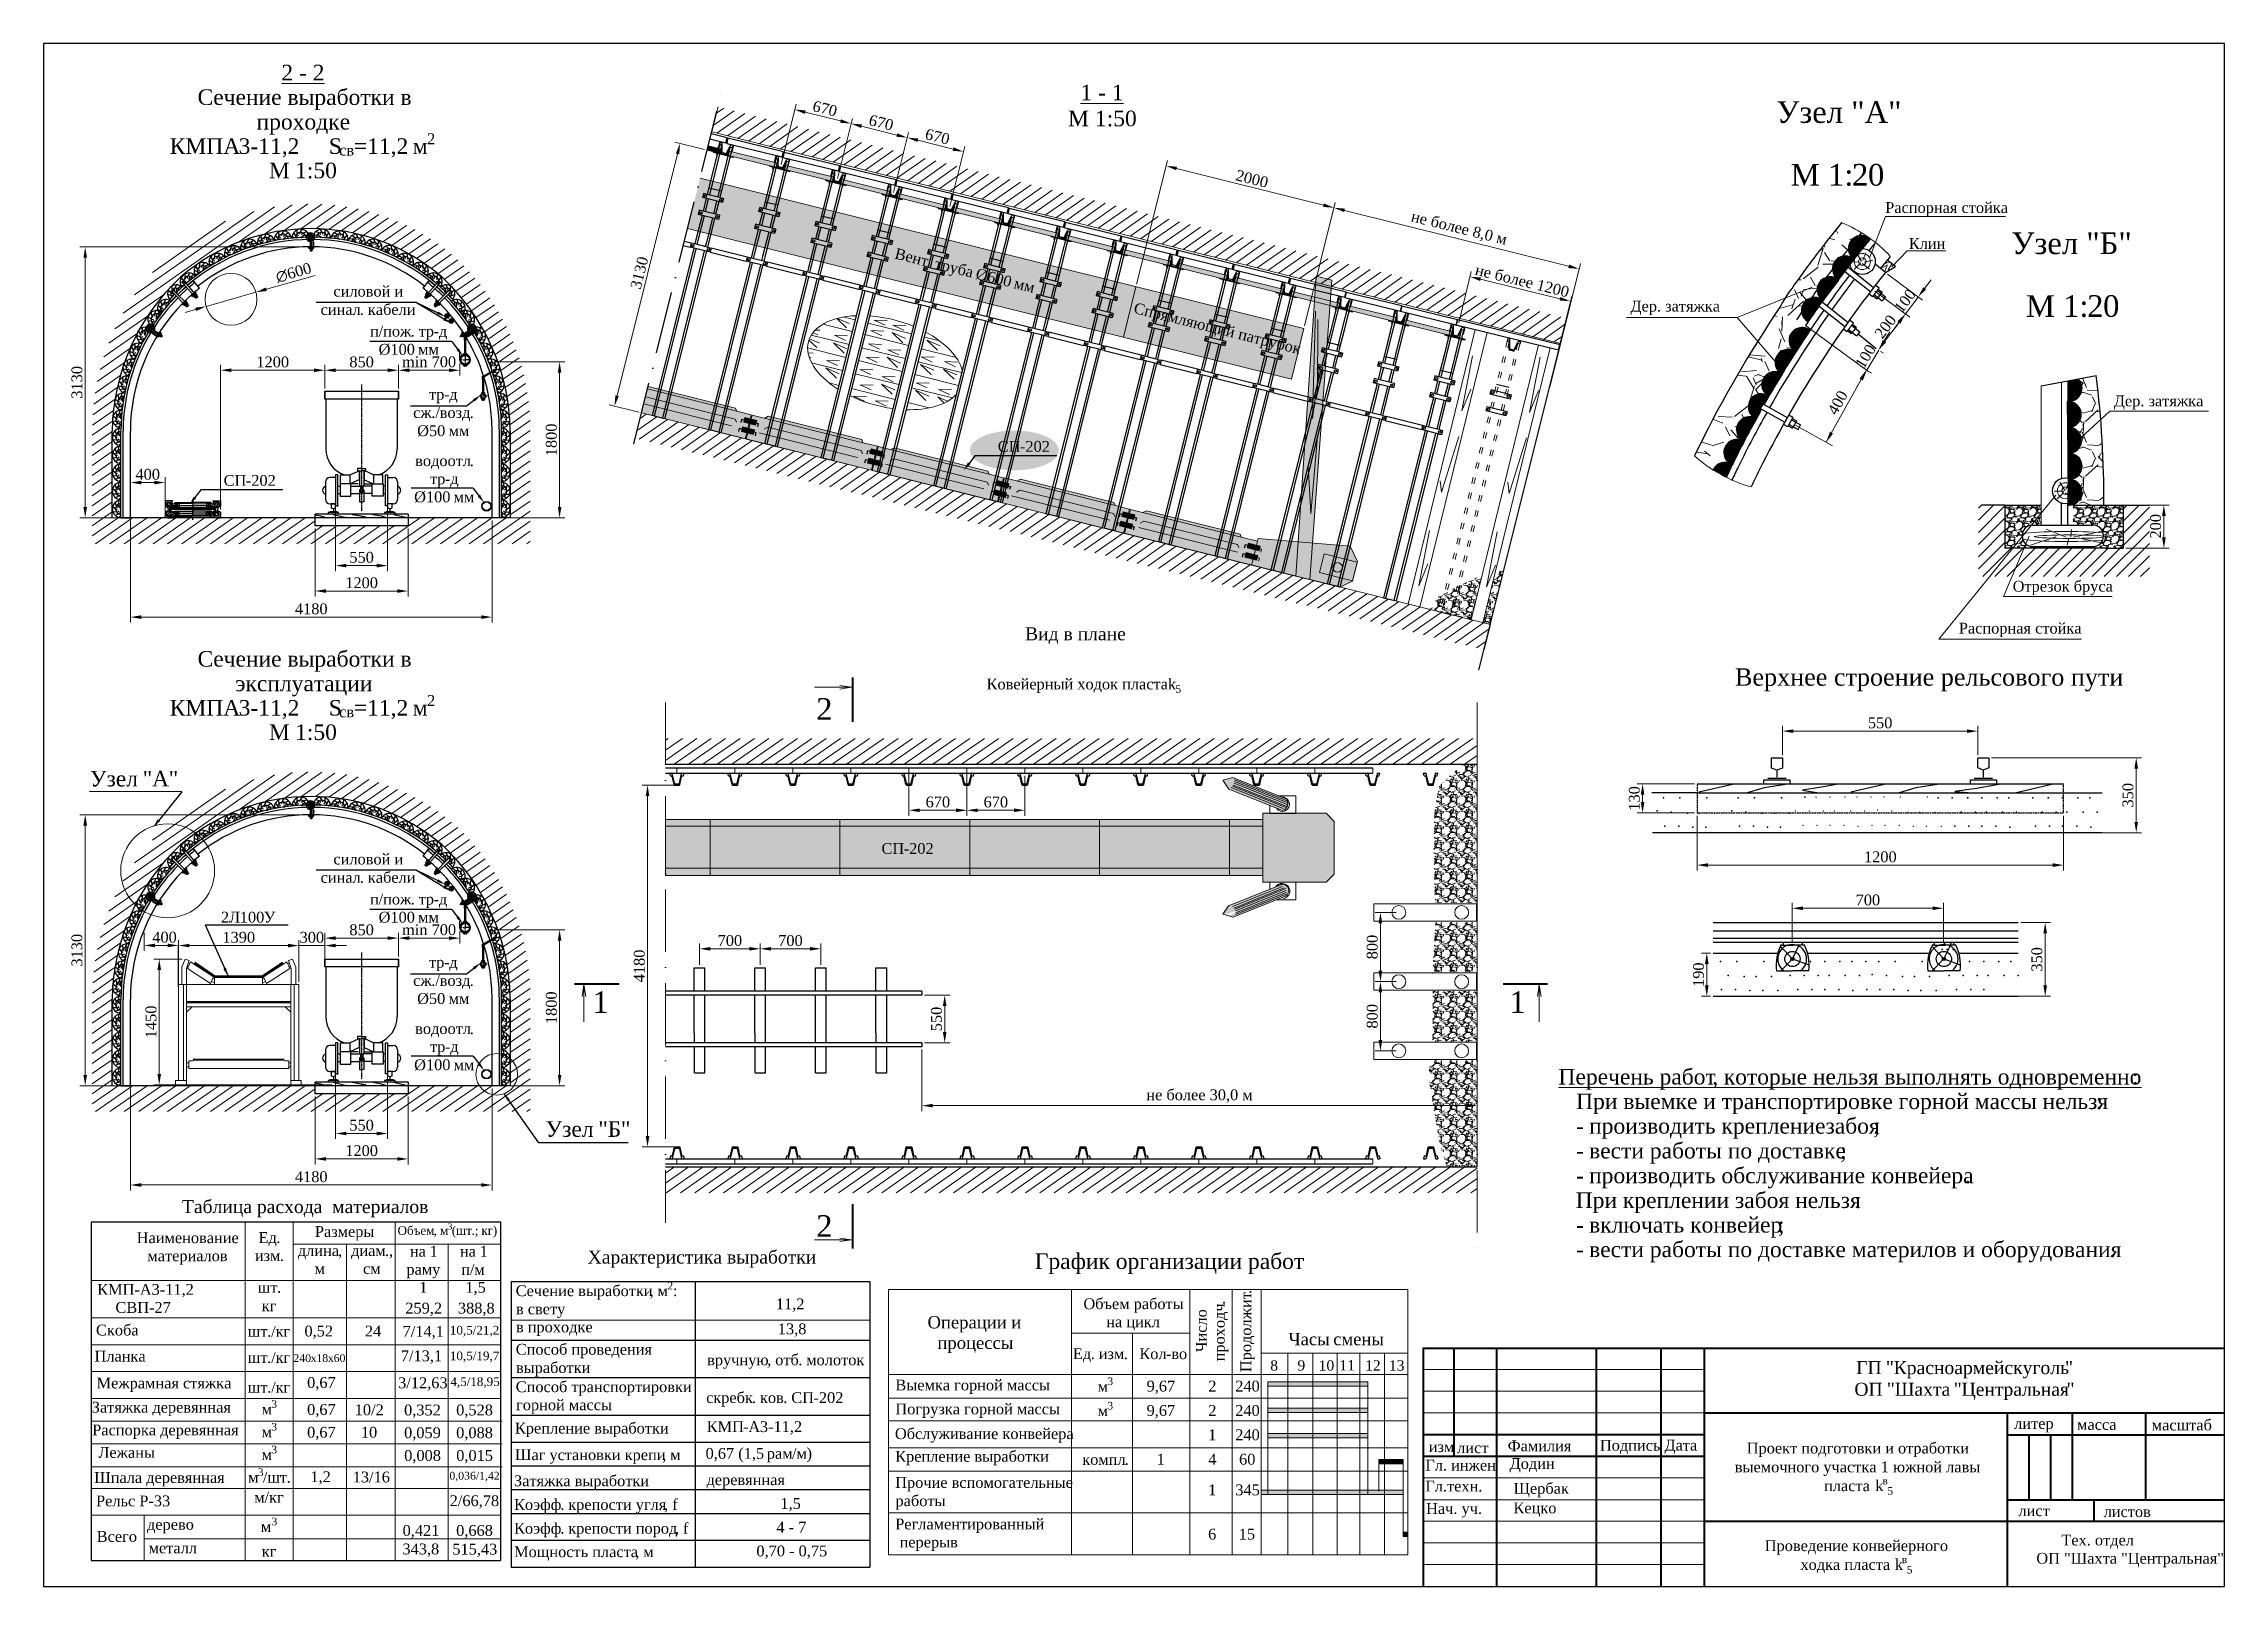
# Model space of a CAD drawing. Header units: millimetres. Extents: x -46762 to 217101, y -107409 to 31524.
# Drawn here: x 191901 to 217101, y -61407 to -43587 of the extents above; entities that cross this region are included whole.
import ezdxf

# ---------------------------------------------------------------- set-up
doc = ezdxf.new("R2010")
doc.units = ezdxf.units.MM
for name, pattern in [('ACAD_ISO03W100', [30, 12, -18]), ('ACAD_ISO10W100', [18, 12, -3, 0, -3]), ('DASHED', [0.75, 0.5, -0.25]), ('IRA2', [4, 2, -1, 0, -1])]:
    doc.linetypes.add(name, pattern=pattern)
for name, color, linetype in [('АП-112_22', 5, 'Continuous'), ('АП_138', 7, 'Continuous'), ('БЖБТ', 7, 'Continuous'), ('ВАГОН', 7, 'Continuous'), ('Д_Распорка', 7, 'Continuous'), ('Контур_112', 252, 'Continuous'), ('М16_Гайка_Конт', 7, 'Continuous'), ('М16_Планка', 7, 'Continuous'), ('М24_Гайка', 7, 'Continuous'), ('М24_Планка', 7, 'Continuous'), ('ОСИ', 1, 'ACAD_ISO10W100'), ('РАЗМЕРЫ', 3, 'Continuous'), ('РЕЛЬС', 7, 'Continuous'), ('СКО', 7, 'Continuous'), ('Ско_М16_СВП-22', 7, 'Continuous'), ('Ско_М24', 5, 'Continuous'), ('СКРЕБ202', 5, 'Continuous'), ('СП202РЕШТ', 5, 'Continuous'), ('Уголок_63х63', 7, 'Continuous'), ('ШПАЛА', 252, 'Continuous')]:
    doc.layers.add(name, color=color, linetype=linetype)
doc.styles.get("Standard").update_dxf_attribs({"font": 'TIMES.TTF'})

msp = doc.modelspace()

# ---------------------------------------------------------------- texts
at = {"color": 7, "lineweight": 0}
for s, height, p in [('%%U2 - 2', 180, (194647.89, -44010.54)), ('Сечение выработки в', 180, (193679.49, -44294.48)), ('проходке', 180, (194361.53, -44578.42)), ('КМПА', 180, (193356.79, -44860.09)), ('3-11,2     S', 180, (194154.26, -44860.09)), ('св', 126, (195314.47, -44879.3)), ('=11,2 ', 180.004, (195485.07, -44860.09)), ('м', 180, (196166.54, -44860.09)), ('2', 126, (196330.74, -44749.09)), ('М ', 180.007, (194503.69, -45141.76)), ('1:50', 180.007, (194806.47, -45141.76)), ('силовой и', 125, (195249.28, -46508.4)), ('кабели', 125, (195647.13, -46719.89)), ('синал', 125, (195101.35, -46719.89)), ('. ', 125, (195554.84, -46719.89)), ('/', 125, (195771.85, -46970.16)), ('п', 125, (195673.08, -46970.16)), ('Ø100 ', 125, (195771.76, -47179.67)), ('пож', 125, (195823.58, -46970.16)), ('. ', 125, (196142.17, -46970.16)), ('мм', 125, (196228.05, -47179.67)), ('тр', 125, (196234.45, -46970.16)), ('-', 125, (196407.4, -46970.16)), ('д', 125, (196468.86, -46970.16)), ('тр', 125, (196354.34, -47699.25)), ('д', 125, (196588.74, -47699.25)), ('сж', 125, (196170.53, -47910.74)), ('./', 125, (196379.98, -47910.74)), ('возд', 125, (196477.85, -47910.74)), ('-', 125, (196527.28, -47699.25)), ('Ø50 ', 125, (196216.94, -48120.24)), ('мм', 125, (196580.95, -48120.24)), ('.', 125, (196824.1, -47910.74)), ('водоотл', 125, (196194.18, -48466.73)), ('СП', 125, (202926.49, -48300.82)), ('-202', 125, (203182.89, -48300.82)), ('СП', 125, (193980.88, -48694.26)), ('-202', 125, (194237.28, -48694.26)), ('тр', 125, (196365.54, -48675.06)), ('-', 125, (196538.49, -48675.06)), ('д', 125, (196599.95, -48675.06)), ('.', 125, (196824.85, -48466.73)), ('Ø100 ', 125, (196182.01, -48884.57)), ('мм', 125, (196638.3, -48884.57)), ('Сечение выработки в', 180, (193679.49, -50782.7)), ('эксплуатации', 180, (194116.19, -51066.63)), ('2', 126, (196330.74, -51237.3)), ('КМПА', 180, (193356.79, -51348.3)), ('3-11,2     S', 180, (194154.26, -51348.3)), ('св', 126, (195314.47, -51367.51)), ('=11,2 ', 180.004, (195485.07, -51348.3)), ('м', 180, (196166.54, -51348.3)), ('М ', 180.007, (194503.69, -51629.98)), ('1:50', 180.007, (194806.47, -51629.98)), ('Узел ', 180, (192434.96, -52166.54)), ('"', 180, (193045.16, -52166.54)), ('А', 180, (193153.66, -52166.54)), ('"', 180, (193345.6, -52166.54)), ('СП', 125, (201582.93, -52945.71)), ('-202', 125, (201839.33, -52945.71)), ('силовой и', 125, (195249.28, -53067.98)), ('кабели', 125, (195647.13, -53279.46)), ('синал', 125, (195101.35, -53279.46)), ('. ', 125, (195554.84, -53279.46)), ('/', 125, (195771.85, -53529.74)), ('2', 125, (193950.13, -53739.36)), ('Л', 125, (194042.42, -53739.36)), ('100', 125, (194167.6, -53739.36)), ('У', 125, (194444.45, -53739.36)), ('п', 125, (195673.08, -53529.74)), ('Ø100 ', 125, (195771.76, -53739.24)), ('пож', 125, (195823.58, -53529.74)), ('. ', 125, (196142.17, -53529.74)), ('мм', 125, (196228.05, -53739.24)), ('тр', 125, (196234.45, -53529.74)), ('-', 125, (196407.4, -53529.74)), ('д', 125, (196468.86, -53529.74)), ('тр', 125, (196354.34, -54258.82)), ('д', 125, (196588.74, -54258.82)), ('сж', 125, (196170.53, -54470.31)), ('./', 125, (196379.98, -54470.31)), ('возд', 125, (196477.85, -54470.31)), ('-', 125, (196527.28, -54258.82)), ('Ø50 ', 125, (196216.94, -54679.82)), ('мм', 125, (196580.95, -54679.82)), ('.', 125, (196824.1, -54470.31)), ('водоотл', 125, (196194.18, -55026.3)), ('тр', 125, (196365.54, -55234.64)), ('-', 125, (196538.49, -55234.64)), ('д', 125, (196599.95, -55234.64)), ('.', 125, (196824.85, -55026.3)), ('Ø100 ', 125, (196182.01, -55444.14)), ('мм', 125, (196638.3, -55444.14)), ('%%UПеречень работ', 180, (209405.16, -55609.58)), ('%%U, ', 180, (211182.57, -55609.58)), ('%%Uкоторые нельзя выполнять одновременно', 180, (211315.47, -55609.58)), ('%%U:', 180, (216033.36, -55609.58)), ('   При выемке и транспортировке горной массы нельзя', 180, (209405.16, -55893.51)), (':', 180, (215615.87, -55893.51)), ('Узел ', 180, (197699.81, -56214.37)), ('"', 180, (198310.02, -56214.37)), ('Б', 180, (198418.52, -56214.37)), ('"', 180, (198571.13, -56214.37)), ('   - ', 180, (209405.16, -56177.45)), ('производить креплениезабоя', 180, (209759.45, -56177.45)), (';', 180, (213042.92, -56177.45)), ('   - ', 180, (209405.16, -56463.66)), ('вести работы по доставке', 180, (209759.45, -56463.66)), (';', 180, (212660.21, -56463.66)), ('   - ', 180, (209405.16, -56749.87)), ('производить обслуживание конвейера', 180, (209759.45, -56749.87)), ('При креплении забоя нельзя', 180, (209604.49, -57036.08)), (':', 180, (212825.03, -57036.08)), ('.', 180, (214102.93, -56749.87)), ('включать конвейер', 180, (209759.45, -57320.02)), (';', 180, (211941.51, -57320.02)), ('   - ', 180, (209405.16, -57320.02)), ('вести работы по доставке материлов и оборудования', 180, (209759.45, -57603.95)), ('   - ', 180, (209405.16, -57603.95)), ('.', 180, (215773.29, -57603.95)), ('Скоба', 125, (192505.93, -58508.67)), ('0,52', 125, (194914.76, -58520.09)), ('24', 125, (195613.1, -58520.09)), ('7/14,1', 125, (196048.95, -58523.24)), ('10,5/21,2', 100, (196595.03, -58497.61)), ('Планка', 125, (192488.72, -58809.52)), ('7/13,1', 125, (196027.95, -58806.81)), ('10,5/19,7', 100, (196595.24, -58794.13)), ('240', 90, (194787.27, -58814.59)), ('х', 90, (194986.6, -58814.59)), ('18', 90, (195053.05, -58814.59)), ('х', 90, (195185.94, -58814.59)), ('60', 90, (195252.39, -58814.59)), ('Межрамная стяжка', 125, (192512.56, -59120.22)), ('3/12,63', 125, (195997.34, -59117.5)), ('4,5/18,95', 100, (196600.54, -59091.87)), ('9,67', 125, (204646.06, -59155.98)), ('2', 125, (205358.99, -59155.98)), ('240', 125, (205670.43, -59155.98)), ('0,352', 125, (196065.7, -59431.95)), ('0,528', 125, (196667.78, -59431.95)), ('9,67', 125, (204646.06, -59437.42)), ('2', 125, (205358.99, -59437.42)), ('240', 125, (205670.43, -59437.42)), ('0,059', 125, (196065.83, -59694.65)), ('0,088', 125, (196667.78, -59694.65)), ('1', 125, (205357.6, -59718.86)), ('240', 125, (205670.43, -59718.86)), ('0,008', 125, (196067.18, -59957.34)), ('0,015', 125, (196668.55, -59957.34)), ('1', 125, (204761.41, -60000.29)), ('4', 125, (205358.9, -60000.29)), ('60', 125, (205714.59, -60000.29)), ('Рельс Р-33', 125, (192506.46, -60482)), ('1', 125, (205357.6, -60354.7)), ('345', 125, (205671.47, -60354.7)), ('6', 125, (205356.74, -60865.46)), ('15', 125, (205710.53, -60865.46))]:
    msp.add_text(s, height=height, dxfattribs=at).set_placement(p)
at = {"lineweight": 0}
for s, height, p in [('%%U1 - 1', 180, (203881.33, -44240.82)), ('M 1:50', 180, (203739.16, -44540.82)), ('Вид в плане', 150, (203241.7, -50478.51)), ('2', 250, (200827.06, -51396.96)), ('Ковейерный ходок пласта ', 125, (202796.9, -51045.77)), ('k', 125, (204892.07, -51045.77)), ('5', 87.5, (204979.26, -51084.91)), ('1', 250, (198242.43, -54783.05)), ('1', 250, (208837.9, -54783.05)), ('Таблица расхода  материалов', 150, (193498.41, -57094.82)), ('2', 250, (200827.06, -57368.92)), ('Наименование', 125, (192976.5, -57441.88)), ('Ед', 125, (194383.1, -57440.21)), ('.', 125, (194589.75, -57440.21)), ('Размеры', 125, (195035.5, -57370.13)), ('Объем', 100, (195990.49, -57346.4)), (', ', 100, (196407.57, -57346.4)), ('м', 100, (196481.4, -57346.4)), ('3', 70, (196570.65, -57284.73)), ('(', 100, (196617.44, -57346.4)), ('шт', 100, (196666.61, -57346.4)), ('.; ', 100, (196844.83, -57346.4)), ('кг', 100, (196959.69, -57346.4)), (')', 100, (197091.99, -57346.4)), ('материалов', 125, (193099.83, -57650.21)), ('изм', 125, (194342, -57648.54)), ('.', 125, (194630.48, -57648.54)), ('длина', 125, (194838.47, -57590.36)), (',', 125, (195303.95, -57590.36)), ('диам', 125, (195453.38, -57590.36)), ('.,', 125, (195844.78, -57590.36)), ('на ', 125, (196133.26, -57598.46)), ('1', 125, (196360.1, -57598.46)), ('на ', 125, (196711.11, -57598.46)), ('/', 125, (196826.56, -57809.94)), ('1', 125, (196937.95, -57598.46)), ('Характеристика выработки', 150, (198186.81, -57677.94)), ('График организации работ', 180, (203354.6, -57740.16)), ('КМП-А3-11,2', 125, (192519.09, -58039.05)), ('шт', 125, (194374.85, -58015.26)), ('м', 125, (195032.32, -57798.7)), ('см', 125, (195591.22, -57798.7)), ('раму', 125, (196092.52, -57806.79)), ('1', 125, (196240.34, -58015.26)), ('п', 125, (196727.79, -57809.94)), ('1,5', 125, (196773.88, -58015.26)), ('м', 125, (196878.29, -57809.94)), ('Сечение выработки', 125, (197356.34, -58054.09)), ('2', 87.5, (199108.7, -57977.01)), ('СВП-27', 125, (192730.51, -58247.38)), ('кг', 125, (194420.68, -58228.26)), ('.', 125, (194597.63, -58015.26)), ('259,2', 125, (196080.23, -58254.97)), ('388,8', 125, (196687.9, -58254.97)), ('в свету', 125, (197358.68, -58264)), (', ', 125, (198902.39, -58054.09)), ('м', 125, (198994.68, -58054.09)), (':', 125, (199172.54, -58054.09)), ('11,2', 125, (200362.07, -58206.58)), ('Объем работы', 125, (203916.14, -58204.46)), ('шт', 125, (194260.35, -58523.24)), ('./', 125, (194483.13, -58523.24)), ('кг', 125, (194581, -58523.24)), ('в проходке', 125, (197358.68, -58472.34)), ('13,8', 125, (200384.58, -58494.54)), ('Операции и', 142.5, (202114.29, -58426.74)), ('на цикл', 125, (204180.47, -58412.79)), ('./', 125, (194483.13, -58825.24)), ('Способ проведения', 125, (197356.34, -58730.61)), ('отб', 125, (200354.28, -58852.01)), ('  процессы', 142.5, (202121.69, -58664.24)), ('Ед', 125, (203794.07, -58781.92)), ('изм', 125, (204093.01, -58781.92)), ('Кол', 125, (204562.38, -58781.92)), ('во', 125, (204931.35, -58781.92)), ('Часы ', 142.5, (206285.99, -58621.77)), ('c', 142.5, (206803.49, -58621.77)), ('мены', 142.5, (206896.88, -58621.77)), ('шт', 125, (194260.35, -58825.24)), ('кг', 125, (194581, -58825.24)), ('выработки', 125, (197358.68, -58942.09)), ('вручную', 125, (199568.5, -58852.01)), (', ', 125, (200261.99, -58852.01)), ('. ', 125, (200621.13, -58852.01)), ('молоток', 125, (200713.42, -58852.01)), ('. ', 125, (204000.72, -58781.92)), ('.', 125, (204381.49, -58781.92)), ('-', 125, (204869.88, -58781.92)), ('8', 118.75, (206075.05, -58914.23)), ('9', 118.75, (206389.41, -58913.91)), ('10', 118.75, (206634.88, -58913.91)), ('11', 118.75, (206873.12, -58911.91)), ('12', 118.75, (207171.1, -58913.99)), ('13', 118.75, (207446.63, -58913.99)), ('ГП ', 150, (212845.57, -58954.97)), ('"', 150, (213188.94, -58954.97)), ('Красноармейскуголь', 150, (213279.35, -58954.97)), ('"', 150, (215259.53, -58954.97)), ('шт', 125, (194260.35, -59169)), ('./', 125, (194483.13, -59169)), ('кг', 125, (194581, -59169)), ('0,67', 125, (194945.21, -59114.34)), ('Способ транспортировки', 125, (197356.34, -59163.21)), ('c', 125, (199556.78, -59288.72)), ('кребк', 125, (199638.7, -59288.72)), ('ков', 125, (200178.44, -59288.72)), ('СП', 125, (200539.83, -59288.72)), ('-202', 125, (200796.23, -59288.72)), ('Выемка горной массы', 125, (201743.57, -59143.09)), ('м', 125, (204081.19, -59158.62)), ('3', 87.5, (204192.75, -59081.54)), ('ОП ', 150, (212824.7, -59204.97)), ('"', 150, (213199.97, -59204.97)), ('Шахта ', 150, (213290.38, -59204.97)), ('"', 150, (213973.33, -59204.97)), ('Центральная', 150, (214063.74, -59204.97)), ('"', 150, (215276.61, -59204.97)), ('Затяжка деревянная', 125, (192456.69, -59399.56)), ('м', 125, (194420.06, -59421.19)), ('3', 87.5, (194531.62, -59344.11)), ('0,67', 125, (194945.21, -59426.3)), ('10/2', 125, (195495.59, -59429.46)), ('горной массы', 125, (197360.22, -59371.55)), ('. ', 125, (200086.16, -59288.72)), ('. ', 125, (200447.55, -59288.72)), ('Погрузка горной массы', 125, (201743, -59419.52)), ('м', 125, (204081.19, -59440.06)), ('3', 87.5, (204192.75, -59362.98)), ('масштаб', 125, (216261.25, -59604.73)), ('Распорка деревянная', 125, (192462, -59662.26)), ('м', 125, (194420.06, -59683.89)), ('3', 87.5, (194531.62, -59606.81)), ('0,67', 125, (194945.21, -59689)), ('10', 125, (195566.83, -59689)), ('Крепление выработки', 125, (197346.94, -59641.08)), ('КМП', 125, (199562.37, -59624.22)), ('-', 125, (199982.88, -59624.22)), ('А', 125, (200044.35, -59624.22)), ('3-11,2', 125, (200177.64, -59624.22)), ('Обслуживание конвейера', 125, (201737.86, -59705.13)), ('Фамилия', 125, (208819.07, -59846.29)), ('Подпись', 125, (209884.47, -59839.64)), ('Дата', 125, (210630.37, -59837.32)), ('литер', 125, (214671.59, -59587.3)), ('масса', 125, (215398.68, -59598.35)), ('Лежаны', 125, (192532.87, -59921.8)), ('м', 125, (194420.06, -59946.58)), ('3', 87.5, (194531.62, -59869.5)), ('Шаг установки крепи', 125, (197347.13, -59948.62)), (', ', 125, (199048.11, -59948.62)), ('м', 125, (199140.39, -59948.62)), ('0,67 (1,5 ', 125, (199550.12, -59933.08)), ('рам', 125, (200257.58, -59933.08)), ('/', 125, (200548.58, -59933.08)), ('м', 125, (200600.31, -59933.08)), (')', 125, (200717.11, -59933.08)), ('Крепление выработки', 125, (201741.01, -59966.89)), ('компл', 125, (203902.56, -60002.94)), ('Гл. инжен', 125, (207867.19, -60068.92)), ('изм', 125, (207906.47, -59855.88)), ('лист', 125, (208234.75, -59867.48)), ('  Додин', 125, (208746.31, -60050.33)), ('выемочного участка 1 южной лавы', 125, (211443.38, -60089.42)), ('Проект подготовки и отработки', 125, (211581.52, -59871.73)), ('Шпала деревянная', 125, (192485.63, -60211.61)), ('м', 125, (194263.96, -60208.76)), ('3', 87.5, (194375.52, -60131.67)), ('/', 125, (194434.01, -60208.76)), ('шт', 125, (194485.74, -60208.76)), ('.', 125, (194708.52, -60208.76)), ('1,2', 125, (194983.61, -60202.58)), ('13/16', 125, (195471.93, -60205.74)), ('0,036/1,42', 90, (196589.72, -60173.3)), ('Затяжка выработки', 125, (197336.38, -60249.45)), ('деревянная', 125, (199560.43, -60237.36)), ('Прочие вспомогательные', 125, (201741.01, -60268.68)), ('.', 125, (204392.19, -60002.94)), (' Гл.техн.', 125, (207819.76, -60310.65)), ('Щербак', 125, (208885.43, -60337.14)), (' пласта ', 125, (212427.32, -60306.74)), ('k', 125, (213067.18, -60306.74)), ('в', 87.5, (213148.34, -60229.66)), ('м', 125, (194336.41, -60440.04)), ('/', 125, (194453.21, -60440.04)), ('кг', 125, (194504.94, -60440.04)), ('2/66,78', 125, (196592.66, -60479.47)), ('Коэфф', 125, (197336.92, -60523.7)), ('крепости угля', 125, (197963, -60523.7)), (', f', 125, (199070.43, -60523.7)), ('1,5', 125, (200414.46, -60511.61)), ('работы', 125, (201744.35, -60480.17)), (' Нач. уч.', 125, (207828.78, -60569.33)), ('   Кецко', 125, (208743.66, -60563.04)), ('5', 87.5, (213205.4, -60348.15)), ('дерево', 125, (193095.4, -60753.18)), ('м', 125, (194410.96, -60777.81)), ('3', 87.5, (194534.87, -60700.73)), ('0,421', 125, (196049.05, -60823.2)), ('0,668', 125, (196667.56, -60823.2)), ('Коэфф', 125, (197336.92, -60797.95)), ('. ', 125, (197870.72, -60523.7)), ('крепости пород', 125, (197963, -60797.95)), (', f', 125, (199194.98, -60797.95)), ('4 - 7', 125, (200368.04, -60785.86)), ('Регламентированный', 125, (201741.28, -60748.6)), ('лист', 125, (214720.93, -60595.1)), ('листов', 125, (215705.29, -60605.96)), ('Всего', 125, (192514.13, -60892.42)), ('металл', 125, (193114.37, -61024.63)), ('кг', 125, (194420.68, -61064.43)), ('343,8', 125, (196047.06, -61037.11)), ('515,43', 125, (196623.62, -61039.16)), ('Мощность пласта', 125, (197337.19, -61069.05)), ('. ', 125, (197870.72, -60797.95)), ('м', 125, (198829.26, -61069.05)), ('0,70 - 0,75', 125, (200137.42, -61060.11)), (' перерыв', 125, (201744.35, -60956.94)), ('Проведение конвейерного', 125, (211789.42, -60998.95)), ('      Тех. отдел', 125, (214933.29, -60933.62)), (', ', 125, (198736.97, -61069.05)), ('ходка пласта ', 125, (212201.75, -61216.26)), ('k', 125, (213291.91, -61216.26)), ('в', 87.5, (213373.07, -61139.18)), ('5', 87.5, (213430.13, -61257.67)), ('ОП "Шахта "Центральная"', 125, (214927.75, -61144.55))]:
    msp.add_text(s, height=height, dxfattribs=at).set_placement(p)
for s, height, p in [('Узел "А"', 250, (211921.5, -44502.27)), ('М 1:', 250, (212089.86, -45226.66)), ('2', 250, (212797.5, -45226.66)), ('0', 250, (212982.07, -45226.66)), ('Распорная стойка', 125, (213181.53, -45542.47)), ('Клин', 125, (213453.9, -45958.41)), ('Узел "Б"', 250, (214638.12, -46018.06)), ('Дер. затяжка', 125, (210236.85, -46681.05)), ('М 1:', 250, (214806.48, -46742.46)), ('2', 250, (215514.12, -46742.46)), ('0', 250, (215698.69, -46742.46)), ('Дер. затяжка', 125, (215822.48, -47775.86)), ('Отрезок бруса', 125, (214654.29, -49916.37)), ('Распорная стойка', 125, (214031.8, -50400.83))]:
    msp.add_text(s, height=height).set_placement(p)
at = {"color": 7, "lineweight": 0}
for s, p in [('Вент', (201726.46, -46066.22)), ('труба ', (202189.05, -46181.56)), ('. ', (202099.51, -46159.23)), ('Ø600 ', (202661.78, -46299.42)), ('мм', (203104.52, -46409.81)), ('Спрямляющий патрубок', (204487.94, -46695.56))]:
    msp.add_text(s, height=125, rotation=346, dxfattribs=at).set_placement(p)
at = {"lineweight": 0}
for s, rotation, p in [('100', 53.238301, (213374.49, -46708.26)), ('200', 53.238301, (213148.47, -47006.3)), ('100', 59.165001, (212933.84, -47352.49)), ('400', 60.94024, (212616.8, -47887.98)), ('200', 90, (216368.09, -49303.12)), ('проходч', 90, (205548.99, -58808.19)), ('.', 90, (205548.99, -58153.54)), ('Продолжит', 90, (205855.85, -58932.02)), ('.', 90, (205855.85, -58028.9)), ('Число', 90, (205340.65, -58701.58))]:
    msp.add_text(s, height=125, rotation=rotation, dxfattribs=at).set_placement(p)
at = {"color": 7, "linetype": 'Continuous'}
msp.add_text('Верхнее строение рельсового пути', height=200, dxfattribs=at).set_placement((211445.44, -51002.88))
at = {"color": 7, "lineweight": 13, "char_height": 125, "attachment_point": 5}
for s, insert, rotation in [('670', (200928.86, -44336.94), 346), ('670', (201578.96, -44499.03), 346), ('670', (202229.06, -44661.12), 346), ('3130', (198784.44, -46233.72), 75.966626), ('800', (207253.51, -54021.57), 90), ('800', (207253.51, -54821.57), 90)]:
    msp.add_mtext(s, dxfattribs=dict(at, insert=insert, rotation=rotation))
at = {"color": 7, "lineweight": 0, "char_height": 125, "attachment_point": 5}
for s, insert, rotation in [('2000', (205864.46, -45148.53), 346), ('не более 8,0 м', (208254.97, -45728.21), 346), ('∅600', (194789.23, -46233.71), 15.888641), ('не более 1200', (208986.24, -46326.79), 346.239432), ('3130', (192286.39, -47498.93), 90), ('1800', (197767.91, -48163.53), 90), ('350', (215986.88, -52268.4), 90), ('130', (210282.47, -52305.13), 90), ('3130', (192286.39, -54058.5), 90), ('4180', (198784.27, -54239.87), 90), ('350', (214934.97, -54164.09), 90), ('190', (211024.17, -54341.2), 90), ('1800', (197767.91, -54723.1), 90), ('1450', (193141.9, -54886.45), 90), ('550', (202217.88, -54853.02), 90)]:
    msp.add_mtext(s, dxfattribs=dict(at, insert=insert, rotation=rotation))
for s, insert in [('1200', (194548.06, -47264.36)), ('850', (195575.25, -47264.36)), ('min 700', (196355.11, -47262.6)), ('400', (193103.56, -48561.91)), ('550', (195575.25, -49521.07)), ('1200', (195575.25, -49814.85)), ('4180', (194993.33, -50115.97)), ('550', (213122.33, -51433.29)), ('670', (202234.18, -52346.98)), ('670', (202904.18, -52346.98)), ('1200', (213124.86, -52980.39)), ('700', (212981.11, -53478.7)), ('400', (193297.86, -53908.71)), ('1390', (194155.46, -53909.78)), ('300', (195000.27, -53909.96)), ('850', (195575.25, -53823.93)), ('min 700', (196355.11, -53822.17)), ('700', (199830.79, -53947.09)), ('700', (200530.79, -53947.09)), ('не более 30,0 м', (205257.43, -55743.13)), ('550', (195575.25, -56080.64)), ('1200', (195575.25, -56374.42)), ('4180', (194993.33, -56675.54))]:
    msp.add_mtext(s, dxfattribs=dict(at, insert=insert))

# ---------------------------------------------------------------- blocks, each defined once
blk = doc.blocks.new('ско670')
at = {"true_color": 0xffffff}
blk.add_hatch(color=7, dxfattribs=at).paths.add_polyline_path([(109304, 1391), (109876, 1533), (109888, 1484), (109316, 1342)])
at = {"lineweight": 15, "true_color": 0xffffff}
blk.add_hatch(color=7, dxfattribs=at).paths.add_polyline_path([(109166, 1294), (109163, 1304), (109394, 1361), (109396, 1352)])
at = {"lineweight": 15}
for p, q in [((109304, 1391), (109876, 1533)), ((109876, 1533), (109888, 1484)), ((109394, 1361), (109163, 1304)), ((109163, 1304), (109166, 1294)), ((109166, 1294), (109396, 1352)), ((109168, 1423), (109183, 1361)), ((109311, 1475), (109178, 1442)), ((109198, 1302), (109202, 1286)), ((109304, 1391), (109316, 1342)), ((109316, 1342), (109888, 1484)), ((109330, 1464), (109345, 1401)), ((109360, 1340), (109364, 1322))]:
    blk.add_line(p, q, dxfattribs=at)
at = {"color": 7, "linetype": 'ACAD_ISO10W100'}
blk.add_line((109396, 1352), (109394, 1361), dxfattribs=at)
at = {"lineweight": 15, "extrusion": (0, 0, -1)}
for centre, major_axis, start_param, end_param in [((109182, 1427), (-12.3, 8.5), 5.43291, 7.003706), ((109315, 1460), (8.5, 12.3), -0.850275, 0.720521)]:
    blk.add_ellipse(centre, major_axis=major_axis, ratio=1, start_param=start_param, end_param=end_param, dxfattribs=at)

# ---------------------------------------------------------------- hatches: boundary and pattern name
at = {"true_color": 0xffffff}
for points in [[(199580.18, -44768.51), (199568.02, -44817.15), (199722.3, -44855.54), (199734.4, -44806.83)], [(207535.58, -46751.87), (206963.33, -46609.66), (206951.27, -46658.19), (207523.48, -46800.58)], [(208185.68, -46913.94), (207613.44, -46771.73), (207601.38, -46820.26), (208173.58, -46962.65)]]:
    msp.add_hatch(color=7, dxfattribs=at).paths.add_polyline_path(points)
at = {"lineweight": 15, "true_color": 0xffffff}
for points in [[(199872.8, -44903.16), (199875.17, -44893.69), (199644.53, -44836.06), (199642.16, -44845.53)], [(207673.98, -46848.2), (207676.35, -46838.73), (207445.71, -46781.1), (207443.34, -46790.57)], [(208324.08, -47010.27), (208326.45, -47000.8), (208095.81, -46943.16), (208093.45, -46952.64)]]:
    msp.add_hatch(color=7, dxfattribs=at).paths.add_polyline_path(points)
at = {"lineweight": 13, "true_color": 0xffffff}
for points in [[(199487.59, -45138.94), (199342.1, -45721.03), (206318.64, -47460.48), (206463.8, -46878.3)], [(206369.55, -49737.34), (206531.17, -49777.64), (206787.43, -46318.74), (206603.85, -46273.78)]]:
    msp.add_hatch(color=7, dxfattribs=at).paths.add_polyline_path(points)
at = {"lineweight": 0, "true_color": 0xffffff}
h = msp.add_hatch(color=7, dxfattribs=at)
edge = h.paths.add_edge_path()
edge.add_arc((212906.43, -45953.07), 150, 47.277866, 235.246673)
edge.add_line((212820.92, -46076.31), (213008.19, -45842.87))
h = msp.add_hatch(color=7, dxfattribs=at)
edge = h.paths.add_edge_path()
edge.add_arc((212722.11, -46189.17), 150, 48.797307, 236.766115)
edge.add_line((212639.9, -46314.63), (212820.92, -46076.31))
h = msp.add_hatch(color=7, dxfattribs=at)
edge = h.paths.add_edge_path()
edge.add_arc((212544.97, -46429.95), 150, 48.797307, 236.766115)
edge.add_line((212462.76, -46555.41), (212643.78, -46317.09))
h = msp.add_hatch(color=7, dxfattribs=at)
edge = h.paths.add_edge_path()
edge.add_arc((212363.95, -46668.27), 150, 48.797307, 236.766115)
edge.add_line((212281.74, -46793.74), (212462.76, -46555.41))
h = msp.add_hatch(color=7, dxfattribs=at)
edge = h.paths.add_edge_path()
edge.add_arc((212219.39, -47016.09), 150, 52.832365, 240.801172)
edge.add_line((212146.22, -47147.03), (212310.02, -46896.56))
h = msp.add_hatch(color=7, dxfattribs=at)
edge = h.paths.add_edge_path()
edge.add_arc((212058.8, -47268.92), 150, 54.351807, 242.320614)
edge.add_line((211989.12, -47401.76), (212146.22, -47147.03))
h = msp.add_hatch(color=7, dxfattribs=at)
edge = h.paths.add_edge_path()
edge.add_arc((211905.79, -47525.72), 150, 54.351807, 242.320614)
edge.add_line((211836.11, -47658.55), (211993.21, -47403.83))
at = {"lineweight": 13}
for points in [[(198886.08, -47545.5), (198809.38, -47852.38), (200009.02, -48151.49), (200078.1, -47874.41), (199911.7, -47832.92), (199897.11, -47797.58)], [(201368.81, -48196.22), (201354.22, -48160.88), (200273.85, -47891.51), (200232.87, -47913), (200088.5, -47877.01), (200063.5, -47977.28), (200036.5, -48085.58), (200019.42, -48154.08), (201466.13, -48514.78), (201483.21, -48446.28), (201510.21, -48337.98), (201535.21, -48237.71)], [(202825.92, -48559.52), (202811.33, -48524.18), (201730.96, -48254.81), (201689.98, -48276.3), (201545.61, -48240.3), (201520.61, -48340.57), (201493.61, -48448.88), (201476.53, -48517.38), (202923.24, -48878.08), (202940.32, -48809.58), (202967.32, -48701.28), (202992.32, -48601.01)], [(204283.03, -48922.82), (204268.44, -48887.47), (203188.07, -48618.11), (203147.09, -48639.6), (203002.72, -48603.6), (202977.72, -48703.87), (202950.72, -48812.17), (202933.64, -48880.67), (204380.35, -49241.38), (204397.43, -49172.88), (204424.43, -49064.58), (204449.43, -48964.31)], [(205929.27, -49333.27), (205740.27, -49286.15), (205725.68, -49250.81), (204645.31, -48981.44), (204604.34, -49002.93), (204459.83, -48966.9), (204448.33, -49013.02), (204407.83, -49175.47), (204390.61, -49244.53), (205860.18, -49610.34)], [(205917.77, -49379.39), (205936.66, -49303.63), (206998.46, -49393.19), (207081.37, -49568.56), (207024.31, -49797.43), (206878.18, -49864.16), (205860.18, -49610.34), (205877.26, -49541.84)], [(199086.75, -52550.3), (199086.75, -53193.49), (205990.36, -53193.49), (205990.36, -52550.3)], [(206722.34, -52477.26), (205990.36, -52477.26), (205990.36, -53273.58), (206722.34, -53273.58), (206814.99, -53180.93), (206814.99, -52569.91)]]:
    msp.add_hatch(color=9, dxfattribs=at).paths.add_polyline_path(points)
at = {"lineweight": 0, "true_color": 0xffffff}
for points in [[(215296.66, -47716.62, 0.69369912), (215410.88, -47459.88), (215294.6, -47481.8)], [(211192.9, -48511.45, 0.02477848), (211332.14, -48590.46), (211409.76, -48446.41, 0.45567599)]]:
    msp.add_hatch(color=7, dxfattribs=at).paths.add_polyline_path(points)
h = msp.add_hatch(color=7, dxfattribs=at)
edge = h.paths.add_edge_path()
edge.add_arc((211748.69, -47780.45), 150, 54.351807, 242.320614)
edge.add_line((211679.01, -47913.28), (211836.11, -47658.55))
h = msp.add_hatch(color=7, dxfattribs=at)
edge = h.paths.add_edge_path()
edge.add_arc((215296.27, -47870.45), 150, -93.481602, 94.487205)
edge.add_line((215284.54, -47720.91), (215287.16, -48020.18))
at = {"lineweight": 13}
h = msp.add_hatch(color=8, dxfattribs=at)
h.paths.add_polyline_path([(200141.35, -47939.17), (200127.85, -47993.32), (199991.33, -47959.28), (200004.84, -47905.13)])
h.paths.add_polyline_path([(200114.35, -48047.47), (200100.85, -48101.62), (199964.33, -48067.59), (199977.83, -48013.43)])
at = {"lineweight": 13, "true_color": 0xffffff}
h = msp.add_hatch(color=7, dxfattribs=at)
edge = h.paths.add_edge_path()
edge.add_ellipse((203118.01, -48284.99), major_axis=(-513.47, 0), ratio=0.44718801, start_angle=0, end_angle=360)
at = {"lineweight": 0, "true_color": 0xffffff}
h = msp.add_hatch(color=7, dxfattribs=at)
edge = h.paths.add_edge_path()
edge.add_arc((211612.91, -48046.13), 150, 56.180406, 244.149213)
edge.add_line((211547.5, -48181.12), (211696.39, -47921.51))
h = msp.add_hatch(color=7, dxfattribs=at)
edge = h.paths.add_edge_path()
edge.add_arc((215298.9, -48169.72), 150, -93.481602, 94.487205)
edge.add_line((215287.16, -48020.18), (215289.79, -48319.44))
at = {"lineweight": 13}
h = msp.add_hatch(color=8, dxfattribs=at)
h.paths.add_polyline_path([(201598.46, -48302.47), (201584.96, -48356.62), (201448.44, -48322.58), (201461.95, -48268.43)])
h.paths.add_polyline_path([(201571.46, -48410.77), (201557.96, -48464.92), (201421.44, -48430.88), (201434.94, -48376.73)])
at = {"lineweight": 0, "true_color": 0xffffff}
h = msp.add_hatch(color=7, dxfattribs=at)
edge = h.paths.add_edge_path()
edge.add_arc((211467.35, -48307.91), 150, 57.699848, 245.668655)
edge.add_line((211405.55, -48444.59), (211547.5, -48181.12))
h = msp.add_hatch(color=7, dxfattribs=at)
edge = h.paths.add_edge_path()
edge.add_arc((215306.09, -48468.55), 150, -93.481602, 94.487205)
edge.add_line((215294.36, -48319.01), (215296.98, -48618.28))
at = {"lineweight": 13}
h = msp.add_hatch(color=8, dxfattribs=at)
h.paths.add_polyline_path([(203055.57, -48665.77), (203042.07, -48719.92), (202905.55, -48685.88), (202919.06, -48631.73)])
h.paths.add_polyline_path([(203028.57, -48774.07), (203015.07, -48828.22), (202878.55, -48794.18), (202892.05, -48740.03)])
at = {"lineweight": 0, "true_color": 0xffffff}
h = msp.add_hatch(color=7, dxfattribs=at)
edge = h.paths.add_edge_path()
edge.add_arc((215304.75, -48768.07), 150, -95.001044, 92.967764)
edge.add_line((215296.98, -48618.28), (215291.67, -48917.5))
at = {"lineweight": 13}
h = msp.add_hatch(color=8, dxfattribs=at)
h.paths.add_polyline_path([(204511.39, -49028.74), (204497.89, -49082.89), (204361.37, -49048.86), (204374.87, -48994.71)])
h.paths.add_polyline_path([(204484.39, -49137.04), (204470.89, -49191.2), (204334.37, -49157.16), (204347.87, -49103.01)])
h = msp.add_hatch(color=8, dxfattribs=at)
h.paths.add_polyline_path([(205958.47, -49389.54), (205944.97, -49443.69), (205808.46, -49409.65), (205821.96, -49355.5)])
h.paths.add_polyline_path([(205931.47, -49497.84), (205917.97, -49551.99), (205781.45, -49517.96), (205794.95, -49463.81)])
at = {"lineweight": 13, "true_color": 0xffffff}
h = msp.add_hatch(color=7, dxfattribs=at)
edge = h.paths.add_edge_path()
edge.add_line((205527.68, -52094.54), (205597.23, -52197.98))
edge.add_line((205597.23, -52197.98), (206215.37, -52445.39))
edge.add_arc((206190.3, -52359.22), 89.74, 286.220776, 390.510708)
edge.add_line((206267.62, -52313.66), (205641.44, -52063.03))
edge.add_line((205641.44, -52063.03), (205527.68, -52094.54))
h = msp.add_hatch(color=7, dxfattribs=at)
edge = h.paths.add_edge_path()
edge.add_arc((205588.88, -53624.32), 86.67, 359.297864, 373.668881)
edge.add_line((205673.09, -53603.84), (205556.17, -53650.72))
edge.add_line((205556.17, -53650.72), (205589.4, -53659.92))
edge.add_line((205589.4, -53659.92), (205675.54, -53625.38))
edge = h.paths.add_edge_path()
edge.add_line((205527.35, -53642.74), (205646.21, -53675.65))
edge.add_line((205646.21, -53675.65), (206252.22, -53433.1))
edge.add_arc((206215.21, -53369.28), 73.77, 300.106922, 450.464587)
edge.add_line((206214.62, -53295.51), (205593.72, -53544.02))
edge.add_line((205593.72, -53544.02), (205527.35, -53642.74))
at = {"lineweight": 0}
for points in [[(206046.37, -59045.64), (207200.94, -59045.64), (207200.94, -59095.79), (206046.37, -59095.79)], [(206046.37, -59346.54), (207200.94, -59346.54), (207200.94, -59396.69), (206046.37, -59396.69)], [(206046.37, -59640.94), (207200.94, -59640.94), (207200.94, -59691.09), (206046.37, -59691.09)], [(207331.28, -59991.92), (207331.28, -59941.77), (207612.55, -59941.77), (207612.55, -59991.92)], [(205968.56, -60346.99), (205968.56, -60296.84), (207612.55, -60296.84), (207612.55, -60346.99)], [(207663.29, -60782.11), (207663.29, -60832.26), (207612.55, -60832.26), (207612.55, -60782.11)]]:
    msp.add_hatch(color=7, dxfattribs=at).paths.add_polyline_path(points)
at = {"layer": 'М16_Гайка_Конт'}
h = msp.add_hatch(color=253, dxfattribs=at)
h.paths.add_polyline_path([(195000.04, -45952.25, -0.2671715), (195006.73, -45952.25), (195006.74, -45952.26), (195006.74, -45964.58), (195006.73, -45964.59, -0.2671715), (195000.04, -45964.59)])
h.paths.add_polyline_path([(194986.64, -45952.25, -0.13336207), (195000.04, -45952.25), (195000.04, -45964.59, -0.13336207), (194986.64, -45964.59)])
h.paths.add_polyline_path([(194979.94, -45952.26), (194979.95, -45952.25, -0.2671715), (194986.64, -45952.25), (194986.64, -45964.59, -0.2671715), (194979.95, -45964.59), (194979.94, -45964.58)])
h.paths.add_polyline_path([(194983.29, -45950.32), (194993.34, -45950.32), (194993.34, -45951.36, 0.06638715), (194986.64, -45952.25, 0.2671715), (194979.95, -45952.25)])
h.paths.add_polyline_path([(194993.34, -45950.32), (195003.39, -45950.32), (195006.73, -45952.25, 0.2671715), (195000.04, -45952.25, 0.06638715), (194993.34, -45951.36)])
h.paths.add_polyline_path([(194993.34, -45965.48, 0.06638715), (195000.04, -45964.59, 0.2671715), (195006.73, -45964.59), (195003.39, -45966.52), (194993.34, -45966.52)])
h.paths.add_polyline_path([(194979.95, -45964.59, 0.2671715), (194986.64, -45964.59, 0.06638715), (194993.34, -45965.48), (194993.34, -45966.52), (194983.29, -45966.52)])
h = msp.add_hatch(color=253, dxfattribs=at)
h.paths.add_polyline_path([(193239.19, -46958.08, 0.2671715), (193235.64, -46963.76), (193235.64, -46963.77), (193246.1, -46970.3), (193246.11, -46970.3, 0.2671715), (193249.65, -46964.63)])
h.paths.add_polyline_path([(193246.3, -46946.72, 0.13336207), (193239.19, -46958.08), (193249.65, -46964.63, 0.13336207), (193256.76, -46953.27)])
h.paths.add_polyline_path([(193249.85, -46941.05), (193249.84, -46941.05, 0.2671715), (193246.3, -46946.72), (193256.76, -46953.27, 0.2671715), (193260.3, -46947.6), (193260.31, -46947.58)])
h.paths.add_polyline_path([(193246.44, -46942.86), (193241.11, -46951.38), (193241.99, -46951.93, -0.06638715), (193246.3, -46946.72, -0.2671715), (193249.84, -46941.05)])
h.paths.add_polyline_path([(193241.11, -46951.38), (193235.78, -46959.9), (193235.64, -46963.76, -0.2671715), (193239.19, -46958.08, -0.06638715), (193241.99, -46951.93)])
h.paths.add_polyline_path([(193253.96, -46959.42, -0.06638715), (193249.65, -46964.63, -0.2671715), (193246.11, -46970.3), (193249.51, -46968.49), (193254.84, -46959.97)])
h.paths.add_polyline_path([(193260.3, -46947.6, -0.2671715), (193256.76, -46953.27, -0.06638715), (193253.96, -46959.42), (193254.84, -46959.97), (193260.17, -46951.45)])
h = msp.add_hatch(color=253, dxfattribs=at)
h.paths.add_polyline_path([(196747.48, -46958.08, -0.2671715), (196751.02, -46963.76), (196751.02, -46963.77), (196740.57, -46970.3), (196740.56, -46970.3, -0.2671715), (196737.01, -46964.63)])
h.paths.add_polyline_path([(196740.37, -46946.72, -0.13336207), (196747.48, -46958.08), (196737.01, -46964.63, -0.13336207), (196729.91, -46953.27)])
h.paths.add_polyline_path([(196736.81, -46941.05), (196736.82, -46941.05, -0.2671715), (196740.37, -46946.72), (196729.91, -46953.27, -0.2671715), (196726.36, -46947.6), (196726.36, -46947.58)])
h.paths.add_polyline_path([(196740.23, -46942.86), (196745.56, -46951.38), (196744.68, -46951.93, 0.06638715), (196740.37, -46946.72, 0.2671715), (196736.82, -46941.05)])
h.paths.add_polyline_path([(196745.56, -46951.38), (196750.89, -46959.9), (196751.02, -46963.76, 0.2671715), (196747.48, -46958.08, 0.06638715), (196744.68, -46951.93)])
h.paths.add_polyline_path([(196732.7, -46959.42, 0.06638715), (196737.01, -46964.63, 0.2671715), (196740.56, -46970.3), (196737.16, -46968.49), (196731.83, -46959.97)])
h.paths.add_polyline_path([(196726.36, -46947.6, 0.2671715), (196729.91, -46953.27, 0.06638715), (196732.7, -46959.42), (196731.83, -46959.97), (196726.5, -46951.45)])
h = msp.add_hatch(color=253, dxfattribs=at)
h.paths.add_polyline_path([(195000.04, -52511.82, -0.2671715), (195006.73, -52511.82), (195006.74, -52511.83), (195006.74, -52524.16), (195006.73, -52524.17, -0.2671715), (195000.04, -52524.17)])
h.paths.add_polyline_path([(194986.64, -52511.82, -0.13336207), (195000.04, -52511.82), (195000.04, -52524.17, -0.13336207), (194986.64, -52524.17)])
h.paths.add_polyline_path([(194979.94, -52511.83), (194979.95, -52511.82, -0.2671715), (194986.64, -52511.82), (194986.64, -52524.17, -0.2671715), (194979.95, -52524.17), (194979.94, -52524.16)])
h.paths.add_polyline_path([(194983.29, -52509.9), (194993.34, -52509.9), (194993.34, -52510.93, 0.06638715), (194986.64, -52511.82, 0.2671715), (194979.95, -52511.82)])
h.paths.add_polyline_path([(194993.34, -52509.9), (195003.39, -52509.9), (195006.73, -52511.82, 0.2671715), (195000.04, -52511.82, 0.06638715), (194993.34, -52510.93)])
h.paths.add_polyline_path([(194993.34, -52525.06, 0.06638715), (195000.04, -52524.17, 0.2671715), (195006.73, -52524.17), (195003.39, -52526.09), (194993.34, -52526.09)])
h.paths.add_polyline_path([(194979.95, -52524.17, 0.2671715), (194986.64, -52524.17, 0.06638715), (194993.34, -52525.06), (194993.34, -52526.09), (194983.29, -52526.09)])
h = msp.add_hatch(color=253, dxfattribs=at)
h.paths.add_polyline_path([(193239.19, -53517.66, 0.2671715), (193235.64, -53523.33), (193235.64, -53523.34), (193246.1, -53529.88), (193246.11, -53529.87, 0.2671715), (193249.65, -53524.2)])
h.paths.add_polyline_path([(193246.3, -53506.3, 0.13336207), (193239.19, -53517.66), (193249.65, -53524.2, 0.13336207), (193256.76, -53512.84)])
h.paths.add_polyline_path([(193249.85, -53500.62), (193249.84, -53500.63, 0.2671715), (193246.3, -53506.3), (193256.76, -53512.84, 0.2671715), (193260.3, -53507.17), (193260.31, -53507.16)])
h.paths.add_polyline_path([(193246.44, -53502.43), (193241.11, -53510.96), (193241.99, -53511.5, -0.06638715), (193246.3, -53506.3, -0.2671715), (193249.84, -53500.63)])
h.paths.add_polyline_path([(193241.11, -53510.96), (193235.78, -53519.48), (193235.64, -53523.33, -0.2671715), (193239.19, -53517.66, -0.06638715), (193241.99, -53511.5)])
h.paths.add_polyline_path([(193253.96, -53518.99, -0.06638715), (193249.65, -53524.2, -0.2671715), (193246.11, -53529.87), (193249.51, -53528.06), (193254.84, -53519.54)])
h.paths.add_polyline_path([(193260.3, -53507.17, -0.2671715), (193256.76, -53512.84, -0.06638715), (193253.96, -53518.99), (193254.84, -53519.54), (193260.17, -53511.02)])
h = msp.add_hatch(color=253, dxfattribs=at)
h.paths.add_polyline_path([(196747.48, -53517.66, -0.2671715), (196751.02, -53523.33), (196751.02, -53523.34), (196740.57, -53529.88), (196740.56, -53529.87, -0.2671715), (196737.01, -53524.2)])
h.paths.add_polyline_path([(196740.37, -53506.3, -0.13336207), (196747.48, -53517.66), (196737.01, -53524.2, -0.13336207), (196729.91, -53512.84)])
h.paths.add_polyline_path([(196736.81, -53500.62), (196736.82, -53500.63, -0.2671715), (196740.37, -53506.3), (196729.91, -53512.84, -0.2671715), (196726.36, -53507.17), (196726.36, -53507.16)])
h.paths.add_polyline_path([(196740.23, -53502.43), (196745.56, -53510.96), (196744.68, -53511.5, 0.06638715), (196740.37, -53506.3, 0.2671715), (196736.82, -53500.63)])
h.paths.add_polyline_path([(196745.56, -53510.96), (196750.89, -53519.48), (196751.02, -53523.33, 0.2671715), (196747.48, -53517.66, 0.06638715), (196744.68, -53511.5)])
h.paths.add_polyline_path([(196732.7, -53518.99, 0.06638715), (196737.01, -53524.2, 0.2671715), (196740.56, -53529.87), (196737.16, -53528.06), (196731.83, -53519.54)])
h.paths.add_polyline_path([(196726.36, -53507.17, 0.2671715), (196729.91, -53512.84, 0.06638715), (196732.7, -53518.99), (196731.83, -53519.54), (196726.5, -53511.02)])
at = {"layer": 'М24_Гайка'}
for points in [[(193553.55, -46576.49), (193548.73, -46577.77), (193526.32, -46600.02), (193525.02, -46604.83), (193536.59, -46616.48), (193541.41, -46615.21), (193563.82, -46592.96), (193565.12, -46588.15)], [(193661.08, -46477.78), (193656.2, -46478.76), (193632.52, -46499.66), (193630.93, -46504.38), (193641.8, -46516.7), (193646.69, -46515.71), (193670.36, -46494.82), (193671.95, -46490.09)], [(196325.58, -46477.78), (196330.47, -46478.76), (196354.15, -46499.66), (196355.73, -46504.38), (196344.86, -46516.7), (196339.98, -46515.71), (196316.3, -46494.82), (196314.71, -46490.09)], [(196433.12, -46576.49), (196437.94, -46577.77), (196460.34, -46600.02), (196461.65, -46604.83), (196450.07, -46616.48), (196445.25, -46615.21), (196422.85, -46592.96), (196421.54, -46588.15)], [(193553.55, -53136.07), (193548.73, -53137.34), (193526.32, -53159.59), (193525.02, -53164.4), (193536.59, -53176.06), (193541.41, -53174.78), (193563.82, -53152.53), (193565.12, -53147.72)], [(193661.08, -53037.35), (193656.2, -53038.34), (193632.52, -53059.23), (193630.93, -53063.96), (193641.8, -53076.27), (193646.69, -53075.29), (193670.36, -53054.39), (193671.95, -53049.67)], [(196325.58, -53037.35), (196330.47, -53038.34), (196354.15, -53059.23), (196355.73, -53063.96), (196344.86, -53076.27), (196339.98, -53075.29), (196316.3, -53054.39), (196314.71, -53049.67)], [(196433.12, -53136.07), (196437.94, -53137.34), (196460.34, -53159.59), (196461.65, -53164.4), (196450.07, -53176.06), (196445.25, -53174.78), (196422.85, -53152.53), (196421.54, -53147.72)]]:
    msp.add_hatch(color=253, dxfattribs=at).paths.add_polyline_path(points)
at = {"layer": 'М24_Планка'}
for points in [[(193543.36, -46552.48), (193501.08, -46594.48), (193513.48, -46606.97), (193555.77, -46564.97)], [(193652.33, -46453.21), (193607.64, -46492.65), (193619.29, -46505.84), (193663.98, -46466.4)], [(196334.34, -46453.21), (196379.02, -46492.65), (196367.38, -46505.84), (196322.69, -46466.4)], [(196443.3, -46552.48), (196485.59, -46594.48), (196473.19, -46606.97), (196430.9, -46564.97)], [(193543.36, -53112.05), (193501.08, -53154.05), (193513.48, -53166.54), (193555.77, -53124.54)], [(193652.33, -53012.78), (193607.64, -53052.22), (193619.29, -53065.41), (193663.98, -53025.98)], [(196334.34, -53012.78), (196379.02, -53052.22), (196367.38, -53065.41), (196322.69, -53025.98)], [(196443.3, -53112.05), (196485.59, -53154.05), (196473.19, -53166.54), (196430.9, -53124.54)]]:
    msp.add_hatch(color=7, dxfattribs=at).paths.add_polyline_path(points)

# ---------------------------------------------------------------- linework, layer by layer
at = {"color": 7, "lineweight": 30}
for p, q in [((191900.51, -43586.57), (191900.51, -61406.57)), ((217100.51, -43586.57), (191900.51, -43586.57)), ((217100.51, -61406.57), (217100.51, -43586.57)), ((202049.87, -54531.66), (199086.75, -54531.66)), ((202049.87, -54577.81), (199086.75, -54577.81)), ((202049.87, -54531.66), (202049.87, -54577.81)), ((202049.87, -55128.22), (199086.75, -55128.22)), ((202049.87, -55174.37), (199086.75, -55174.37)), ((202049.87, -55128.22), (202049.87, -55174.37)), ((191900.51, -61406.57), (217100.51, -61406.57))]:
    msp.add_line(p, q, dxfattribs=at)
at = {"color": 7, "linetype": 'ACAD_ISO10W100', "ltscale": 60}
msp.add_line((198720.58, -48207.66), (199748.85, -44093.71), dxfattribs=at)
at = {"color": 7, "lineweight": 13}
for p, q in [((199620.76, -44606.17), (199693.5, -44315.12)), ((199674.48, -44391.23), (199759.63, -44331.61)), ((200422.42, -44983.42), (200595.95, -44287.44)), ((199639.25, -44532.17), (199882.09, -44362.14)), ((199678.93, -44620.67), (200004.54, -44392.67)), ((199801.39, -44651.2), (200127, -44423.21)), ((199923.85, -44681.74), (200249.46, -44453.74)), ((200046.3, -44712.27), (200371.92, -44484.27)), ((200168.76, -44742.8), (200494.38, -44514.8)), ((200291.22, -44773.33), (200616.84, -44545.33)), ((200413.68, -44803.87), (200739.3, -44575.87)), ((201109.64, -44479.94), (200702.12, -44378.33)), ((201072.52, -45145.51), (201246.05, -44449.53)), ((201072.52, -45145.51), (201246.05, -44449.53)), ((201759.74, -44642.02), (201352.22, -44540.42)), ((199537.71, -44809.57), (199195.12, -44723.94)), ((200536.14, -44834.4), (200861.75, -44606.4)), ((200658.6, -44864.93), (200984.21, -44636.93)), ((200781.06, -44895.46), (201106.67, -44667.46)), ((200903.51, -44926), (201229.13, -44698)), ((201025.97, -44956.53), (201351.59, -44728.53)), ((201148.43, -44987.06), (201474.05, -44759.06)), ((201270.89, -45017.59), (201596.51, -44789.59)), ((201393.35, -45048.12), (201718.96, -44820.13)), ((201515.81, -45078.66), (201841.42, -44850.66)), ((201722.62, -45307.6), (201896.15, -44611.62)), ((201722.62, -45307.6), (201896.15, -44611.62)), ((202409.84, -44804.11), (202002.31, -44702.5)), ((202372.72, -45469.69), (202546.24, -44773.71)), ((199225.45, -44860.37), (198527.42, -47653.06)), ((201638.27, -45109.19), (201963.88, -44881.19)), ((201760.72, -45139.72), (202086.34, -44911.72)), ((201883.18, -45170.25), (202208.8, -44942.26)), ((202005.64, -45200.79), (202331.26, -44972.79)), ((202128.1, -45231.32), (202453.72, -45003.32)), ((202250.56, -45261.85), (202576.17, -45033.85)), ((202373.02, -45292.38), (202698.63, -45064.38)), ((202495.48, -45322.92), (202821.09, -45094.92)), ((206463.8, -46878.3), (199487.59, -45138.94)), ((202617.93, -45353.45), (202943.55, -45125.45)), ((202740.39, -45383.98), (203066.01, -45155.98)), ((202862.85, -45414.51), (203188.47, -45186.51)), ((202985.31, -45445.05), (203310.93, -45217.05)), ((203107.77, -45475.58), (203433.38, -45247.58)), ((203230.23, -45506.11), (203555.84, -45278.11)), ((203352.69, -45536.64), (203678.3, -45308.64)), ((203475.14, -45567.17), (203800.76, -45339.18)), ((203597.6, -45597.71), (203923.22, -45369.71)), ((203720.06, -45628.24), (204045.68, -45400.24)), ((203842.52, -45658.77), (204168.14, -45430.77)), ((203964.98, -45689.3), (204290.59, -45461.31)), ((204087.44, -45719.84), (204413.05, -45491.84)), ((204209.9, -45750.37), (204535.51, -45522.37)), ((204332.35, -45780.9), (204657.97, -45552.9)), ((204454.81, -45811.43), (204780.43, -45583.43)), ((206318.64, -47460.48), (199342.1, -45721.03)), ((204577.27, -45841.97), (204902.89, -45613.97)), ((204699.73, -45872.5), (205025.35, -45644.5)), ((204822.19, -45903.03), (205147.8, -45675.03)), ((204944.65, -45933.56), (205270.26, -45705.56)), ((205067.11, -45964.1), (205392.72, -45736.1)), ((205189.56, -45994.63), (205515.18, -45766.63)), ((205312.02, -46025.16), (205637.64, -45797.16)), ((205434.48, -46055.69), (205760.1, -45827.69)), ((205556.94, -46086.22), (205882.56, -45858.23)), ((205679.4, -46116.76), (206005.02, -45888.76)), ((205801.86, -46147.29), (206127.47, -45919.29)), ((205924.32, -46177.82), (206249.93, -45949.82)), ((206046.77, -46208.35), (206372.39, -45980.36)), ((206169.23, -46238.89), (206494.85, -46010.89)), ((206291.69, -46269.42), (206617.31, -46041.42)), ((206414.15, -46299.95), (206739.77, -46071.95)), ((206536.61, -46330.48), (206862.23, -46102.48)), ((206603.85, -46273.78, -321.43), (206787.43, -46318.74, -321.43)), ((206659.07, -46361.02), (206984.68, -46133.02)), ((206781.53, -46391.55), (207107.14, -46163.55)), ((206903.98, -46422.08), (207229.6, -46194.08)), ((207026.44, -46452.61), (207352.06, -46224.61)), ((207148.9, -46483.15), (207474.52, -46255.15)), ((207271.36, -46513.68), (207596.98, -46285.68)), ((207393.82, -46544.21), (207719.44, -46316.21)), ((207516.28, -46574.74), (207841.89, -46346.74)), ((204523.21, -46394.46), (204378.05, -46976.64)), ((207638.74, -46605.27), (207964.35, -46377.28)), ((207761.19, -46635.81), (208086.81, -46407.81)), ((207883.65, -46666.34), (208209.27, -46438.34)), ((208006.11, -46696.87), (208331.73, -46468.87)), ((208128.57, -46727.4), (208454.19, -46499.41)), ((208251.03, -46757.94), (208576.65, -46529.94)), ((208373.49, -46788.47), (208699.1, -46560.47)), ((208495.95, -46819), (208821.56, -46591)), ((200906.22, -46827.21), (201245.6, -46911.83)), ((201066.86, -46761.85), (201178.98, -46869.71)), ((201210.77, -46819.8), (201074.61, -46759.79)), ((201145.7, -46744.38), (201279.06, -46777.63)), ((201424.12, -46813.8), (201929.16, -46939.72)), ((201646.75, -46783.51), (201496.88, -46778.97)), ((201496.88, -46778.97), (201624.04, -46837.95)), ((201864.74, -46842.49), (201714.87, -46837.95)), ((201714.87, -46837.95), (201842.03, -46896.93)), ((206598.65, -46678.16), (206564.41, -47917.13)), ((208618.4, -46849.53), (208944.02, -46621.53)), ((208740.86, -46880.07), (209066.48, -46652.07)), ((208863.32, -46910.6), (209188.94, -46682.6)), ((208985.78, -46941.13), (209311.4, -46713.13)), ((209108.24, -46971.66), (209433.86, -46743.66)), ((209230.7, -47002.2), (209486.96, -46822.76)), ((209429.71, -47051.81), (209502.45, -46760.77)), ((200729.43, -47101.56), (201170.86, -47211.62)), ((200744.37, -47010.49), (200833.83, -47096.56)), ((200865.62, -47046.65), (200749.92, -46995.66)), ((200771.16, -46953.75), (201207.99, -47062.67)), ((200790.99, -46925.19), (200847.45, -46951.37)), ((200870.16, -46896.93), (200817.25, -46895.33)), ((201183.52, -47110.17), (201029.11, -47042.11)), ((201029.11, -47042.11), (201151.73, -47160.08)), ((201188.06, -46960.45), (201038.19, -46955.91)), ((201038.19, -46955.91), (201165.36, -47014.89)), ((201353.05, -47098.84), (201858.09, -47224.76)), ((201390.66, -46948), (201895.7, -47073.92)), ((201583.17, -47060.26), (201433.3, -47055.72)), ((201433.3, -47055.72), (201560.46, -47114.71)), ((201610.42, -46906), (201460.55, -46901.47)), ((201460.55, -46901.47), (201587.71, -46960.45)), ((201805.7, -47128.32), (201655.83, -47123.78)), ((201655.83, -47123.78), (201782.99, -47182.76)), ((201860.2, -46992.21), (201705.79, -46924.15)), ((201705.79, -46924.15), (201828.41, -47042.11)), ((202040.76, -47110.08), (202443.94, -47210.61)), ((202074.22, -46975.89), (202255.62, -47021.12)), ((202259.84, -47078.41), (202105.43, -47010.35)), ((202105.43, -47010.35), (202228.05, -47128.32)), ((206463.8, -46878.3), (206318.64, -47460.48)), ((209353.16, -47032.73), (209451.73, -46963.71)), ((200792.96, -47160.08), (200734.69, -47158.31)), ((200745.95, -47203.25), (200770.25, -47214.52)), ((200775.65, -47273.82), (201133.12, -47362.95)), ((201092.69, -47400.53), (200938.28, -47332.48)), ((200938.28, -47332.48), (201060.9, -47450.44)), ((201097.23, -47250.81), (200947.37, -47246.28)), ((200947.37, -47246.28), (201074.53, -47305.26)), ((201315.91, -47247.79), (201820.95, -47373.71)), ((201483.26, -47355.17), (201333.39, -47350.63)), ((201333.39, -47350.63), (201460.55, -47409.61)), ((201555.92, -47214.52), (201406.05, -47209.98)), ((201406.05, -47209.98), (201533.21, -47268.96)), ((201801.16, -47278.04), (201646.75, -47209.98)), ((201646.75, -47209.98), (201769.37, -47327.94)), ((202003.15, -47260.92), (202508.19, -47386.84)), ((202187.18, -47359.7), (202032.77, -47291.65)), ((202032.77, -47291.65), (202155.39, -47409.61)), ((202191.72, -47209.98), (202041.85, -47205.45)), ((202041.85, -47205.45), (202169.01, -47264.43)), ((202455.13, -47414.15), (202300.72, -47346.09)), ((202300.72, -47346.09), (202423.34, -47464.05)), ((202459.67, -47264.43), (202309.8, -47259.89)), ((202309.8, -47259.89), (202436.96, -47318.87)), ((206564.41, -47917.13), (206644.3, -47324.25)), ((208410.49, -47191.25), (208288.54, -47829.65)), ((209193.14, -47208.53), (209071.19, -47846.93)), ((200978.29, -47505.53), (201090.59, -47533.53)), ((201235.65, -47569.69), (201740.69, -47695.61)), ((201278.18, -47399.12), (201783.22, -47525.04)), ((201487.8, -47532.11), (201337.93, -47527.57)), ((201337.93, -47527.57), (201465.09, -47586.55)), ((201737.58, -47586.55), (201583.17, -47518.5)), ((201583.17, -47518.5), (201705.79, -47636.46)), ((201742.12, -47436.83), (201592.25, -47432.29)), ((201592.25, -47432.29), (201719.41, -47491.27)), ((201928.28, -47561.2), (202402.57, -47679.46)), ((201966.01, -47409.87), (202471.05, -47535.79)), ((202128.14, -47659.14), (201973.73, -47591.09)), ((201973.73, -47591.09), (202096.35, -47709.05)), ((202132.68, -47509.42), (201982.82, -47504.89)), ((201982.82, -47504.89), (202109.98, -47563.87)), ((202391.55, -47586.55), (202241.68, -47582.01)), ((202241.68, -47582.01), (202368.84, -47640.99)), ((208288.54, -47829.65), (208390.98, -47576.24)), ((209071.19, -47846.93), (209173.63, -47593.52)), ((198779.06, -47844.8), (198436.48, -47759.18)), ((198736.63, -48143.43), (198809.38, -47852.38)), ((198793.75, -47914.89), (198863.69, -47865.92)), ((201410.59, -47663.68), (201260.73, -47659.14)), ((201260.73, -47659.14), (201387.89, -47718.12)), ((201660.37, -47718.12), (201510.5, -47713.59)), ((201510.5, -47713.59), (201637.67, -47772.57)), ((201885.75, -47731.78), (202134.91, -47793.9)), ((202345.47, -47717.96), (202232.59, -47668.22)), ((202232.59, -47668.22), (202305.82, -47738.66)), ((198758.53, -48055.84), (198986.15, -47896.45)), ((198782.99, -48154.99), (199108.6, -47926.99)), ((198905.45, -48185.52), (199231.06, -47957.52)), ((199027.91, -48216.05), (199353.52, -47988.05)), ((199150.36, -48246.58), (199475.98, -48018.58)), ((199272.82, -48277.11), (199598.44, -48049.12)), ((199395.28, -48307.65), (199720.9, -48079.65)), ((199517.74, -48338.18), (199843.36, -48110.18)), ((206620.79, -48120.55), (206545.18, -49016.17)), ((208254.03, -48123.96), (208054.03, -48767.23)), ((199640.2, -48368.71), (199965.81, -48140.71)), ((199762.66, -48399.24), (200088.27, -48171.25)), ((199885.12, -48429.78), (200210.73, -48201.78)), ((200007.57, -48460.31), (200333.19, -48232.31)), ((200130.03, -48490.84), (200455.65, -48262.84)), ((200252.49, -48521.37), (200578.11, -48293.37)), ((200374.95, -48551.91), (200700.57, -48323.91)), ((200497.41, -48582.44), (200823.02, -48354.44)), ((209036.68, -48141.23), (208836.68, -48784.51)), ((200619.87, -48612.97), (200945.48, -48384.97)), ((200742.33, -48643.5), (201067.94, -48415.5)), ((200864.78, -48674.04), (201190.4, -48446.04)), ((200987.24, -48704.57), (201312.86, -48476.57)), ((201109.7, -48735.1), (201435.32, -48507.1)), ((201232.16, -48765.63), (201557.78, -48537.63)), ((201354.62, -48796.17), (201680.23, -48568.17)), ((201477.08, -48826.7), (201802.69, -48598.7)), ((201599.54, -48857.23), (201925.15, -48629.23)), ((206545.18, -49016.17), (206512.77, -48455.06)), ((208054.03, -48767.23), (208039.4, -48635.65)), ((201721.99, -48887.76), (202047.61, -48659.76)), ((201844.45, -48918.29), (202170.07, -48690.3)), ((201966.91, -48948.83), (202292.53, -48720.83)), ((202089.37, -48979.36), (202414.99, -48751.36)), ((202211.83, -49009.89), (202537.44, -48781.89)), ((202334.29, -49040.42), (202659.9, -48812.43)), ((202456.75, -49070.96), (202782.36, -48842.96)), ((202579.2, -49101.49), (202904.82, -48873.49)), ((208836.68, -48784.51), (208822.05, -48652.93)), ((202701.66, -49132.02), (203027.28, -48904.02)), ((202824.12, -49162.55), (203149.74, -48934.55)), ((202946.58, -49193.09), (203272.2, -48965.09)), ((203069.04, -49223.62), (203394.65, -48995.62)), ((203191.5, -49254.15), (203517.11, -49026.15)), ((203313.96, -49284.68), (203639.57, -49056.68)), ((203436.41, -49315.22), (203762.03, -49087.22)), ((203558.87, -49345.75), (203884.49, -49117.75)), ((203681.33, -49376.28), (204006.95, -49148.28)), ((203803.79, -49406.81), (204129.41, -49178.81)), ((203926.25, -49437.34), (204251.86, -49209.35)), ((204048.71, -49467.88), (204374.32, -49239.88)), ((204171.17, -49498.41), (204496.78, -49270.41)), ((204293.62, -49528.94), (204619.24, -49300.94)), ((204416.08, -49559.47), (204741.7, -49331.48)), ((204538.54, -49590.01), (204864.16, -49362.01)), ((207913.72, -49210.3), (207791.77, -49848.7)), ((208696.37, -49227.58), (208574.42, -49865.98)), ((204661, -49620.54), (204986.62, -49392.54)), ((204783.46, -49651.07), (205109.07, -49423.07)), ((204905.92, -49681.6), (205231.53, -49453.6)), ((205028.38, -49712.14), (205353.99, -49484.14)), ((205150.83, -49742.67), (205476.45, -49514.67)), ((205273.29, -49773.2), (205598.91, -49545.2)), ((205395.75, -49803.73), (205721.37, -49575.73)), ((205518.21, -49834.27), (205843.83, -49606.27)), ((205640.67, -49864.8), (205966.28, -49636.8)), ((207791.77, -49848.7), (207894.21, -49595.29)), ((208574.42, -49865.98), (208676.86, -49612.57)), ((205763.13, -49895.33), (206088.74, -49667.33)), ((205885.59, -49925.86), (206211.2, -49697.86)), ((206008.04, -49956.39), (206333.66, -49728.4)), ((206130.5, -49986.93), (206456.12, -49758.93)), ((206252.96, -50017.46), (206578.58, -49789.46)), ((206369.55, -49737.34, -321.43), (206531.17, -49777.64, -321.43)), ((206375.42, -50047.99), (206701.04, -49819.99)), ((206497.88, -50078.52), (206823.49, -49850.53)), ((206620.34, -50109.06), (206945.95, -49881.06)), ((208184.7, -49900.26), (208189.64, -49884.8)), ((208197.18, -49880.81), (208196.98, -49881)), ((208197.63, -49881.64), (208211.86, -49902.98)), ((208239.75, -49867.1), (208226.69, -49865.14)), ((208257.66, -49874.77), (208243.44, -49862.32)), ((208252.06, -49886.49), (208266.28, -49920.27)), ((208256.65, -49849.24), (208273.88, -49844.17)), ((208262.27, -49846.26), (208270.52, -49848.68)), ((208264.7, -49891.68), (208264.7, -49881.01)), ((208267.04, -49854.12), (208265.26, -49891.46)), ((208281.84, -49872.22), (208290.73, -49847.33)), ((208308.84, -49825.01), (208311.36, -49830.47)), ((208353.33, -49845.09), (208310.66, -49841.54)), ((208312.14, -49823.6), (208312.17, -49823.53)), ((208328.45, -49826.34), (208321.91, -49819.2)), ((208340.99, -49810.73), (208325.47, -49824.91)), ((208371.66, -49878.47), (208352.1, -49846.46)), ((208362.5, -49900.24), (208376.73, -49855.79)), ((208380.88, -49825.59), (208364.88, -49843.37)), ((208391.39, -49804.57), (208368.03, -49798.73)), ((208369.82, -49853.05), (208376.93, -49870.83)), ((208392.56, -49863.22), (208374.78, -49881)), ((208375.43, -49881.64), (208389.66, -49902.98)), ((208376.92, -49863.98), (208403.59, -49847.98)), ((208401.68, -49848.89), (208380.35, -49841.78)), ((208417.56, -49867.1), (208382, -49861.77)), ((208390.51, -49802.7), (208388.73, -49793.81)), ((208404.85, -49830.72), (208392.41, -49836.06)), ((208394.87, -49831.47), (208405.54, -49806.57)), ((208395.97, -49794.53), (208424.42, -49785.64)), ((208396.28, -49802.12), (208406.95, -49827.02)), ((208441.3, -49826.07), (208400.4, -49829.62)), ((208418.09, -49839.79), (208448.31, -49848.68)), ((208435.44, -49874.75), (208421.22, -49862.3)), ((208421.45, -49853.06), (208451.67, -49844.17)), ((208429.84, -49886.45), (208444.07, -49920.23)), ((208435.87, -49768.61), (208434.6, -49773.03)), ((208442.5, -49891.68), (208442.5, -49881.01)), ((208444.84, -49854.09), (208443.06, -49891.43)), ((208463.91, -49756.15), (208444.44, -49766.35)), ((208444.68, -49780.29), (208473.13, -49790.96)), ((208490.86, -49799.62), (208457.08, -49803.18)), ((208459.63, -49872.25), (208468.52, -49847.36)), ((208468.2, -49772.76), (208505.54, -49774.54)), ((208478.5, -49807.38), (208489.17, -49830.5)), ((208500.22, -49819.76), (208486.68, -49804.98)), ((208494.76, -49842.06), (208488.46, -49841.54)), ((208489.94, -49823.61), (208495.27, -49809.38)), ((208511.92, -49763.46), (208514.49, -49761.47)), ((208637.42, -49872.28), (208646.31, -49847.39)), ((208668.65, -49799.62), (208648.77, -49801.72)), ((208655.75, -49773.23), (208683.34, -49774.54)), ((208656.31, -49807.41), (208666.98, -49830.52)), ((208684.02, -49826.3), (208664.46, -49804.96)), ((208708.93, -49845.09), (208666.26, -49841.54)), ((208667.74, -49823.62), (208673.07, -49809.39)), ((208722.04, -49787.49), (208681.15, -49824.83)), ((208730.09, -49792.48), (208685.64, -49788.93)), ((208730.09, -49792.48), (208685.64, -49788.93)), ((208689.73, -49763.45), (208728.85, -49733.22)), ((208706.27, -49787.7), (208693.82, -49766.36)), ((208695.45, -49767.46), (208727.46, -49731.9)), ((208724.38, -49873.74), (208707.71, -49846.47)), ((208741.98, -49803.31), (208711.43, -49795.68)), ((208718.12, -49722.41), (208730.51, -49683.68)), ((208727.27, -49700.67), (208718.73, -49686.71)), ((208736.39, -49825.69), (208720.46, -49843.39)), ((208725.42, -49853.06), (208727.96, -49859.41)), ((208726.98, -49733.44), (208759.44, -49733.44)), ((208728.03, -49722.43), (208761.2, -49726.41)), ((208728.95, -49684.08), (208732.54, -49693.05)), ((208748.16, -49685.42), (208730.38, -49703.2)), ((208731.03, -49703.84), (208745.26, -49725.18)), ((208732.52, -49686.18), (208741.31, -49680.91)), ((208770.57, -49688.91), (208737.64, -49683.97)), ((208744.34, -49793.86), (208744.33, -49793.78)), ((206742.8, -50139.59), (207068.41, -49911.59)), ((206865.25, -50170.12), (207190.87, -49942.12)), ((206987.71, -50200.65), (207313.33, -49972.65)), ((207110.17, -50231.19), (207435.79, -50003.19)), ((207232.63, -50261.72), (207558.25, -50033.72)), ((207355.09, -50292.25), (207680.7, -50064.25)), ((207477.55, -50322.78), (207803.16, -50094.78)), ((207600.01, -50353.32), (207925.62, -50125.32)), ((207948.4, -50102.38), (207917.32, -50118.66)), ((207938.56, -50128.54), (207972.2, -50130.14)), ((207978.52, -50119.06), (208017.63, -50088.83)), ((207994.6, -50142.52), (207982.63, -50121.98)), ((207997.74, -50022.89), (207983.33, -50021.69)), ((207984.25, -50123.06), (208016.26, -50087.5)), ((208016.05, -50056.26), (207996.49, -50024.26)), ((208006.89, -50078.08), (208021.12, -50033.63)), ((208010.77, -50143.16), (208007.86, -50145.82)), ((208025.29, -50003.38), (208009.29, -50021.16)), ((208014.21, -50030.83), (208021.32, -50048.61)), ((208035.79, -49982.37), (208015.41, -49977.27)), ((208015.78, -50089.04), (208062.01, -50089.04)), ((208018.76, -50148.07), (208016.02, -50147.85)), ((208018.76, -50148.07), (208016.02, -50147.85)), ((208016.72, -50078.02), (208061.17, -50083.35)), ((208036.96, -50041.02), (208019.18, -50058.8)), ((208019.83, -50059.44), (208034.05, -50080.78)), ((208021.32, -50041.78), (208047.99, -50025.78)), ((208046.08, -50026.69), (208024.75, -50019.58)), ((208061.91, -50044.89), (208026.35, -50039.56)), ((208034.91, -49980.53), (208033.14, -49971.64)), ((208049.26, -50008.52), (208036.81, -50013.85)), ((208039.28, -50009.24), (208049.95, -49984.35)), ((208040.33, -50150.15), (208068.78, -50141.26)), ((208040.36, -49972.34), (208068.81, -49963.45)), ((208040.7, -49979.96), (208051.37, -50004.86)), ((208085.79, -50003.86), (208044.9, -50007.41)), ((208059.47, -50120.97), (208068.36, -50104.97)), ((208062.53, -50017.6), (208092.76, -50026.49)), ((208064.54, -50090.75), (208087.65, -50106.75)), ((208079.9, -50052.6), (208065.68, -50040.16)), ((208065.83, -50030.87), (208096.06, -50021.98)), ((208074.29, -50064.35), (208088.51, -50098.13)), ((208081.46, -49942.22), (208079, -49950.83)), ((208086.11, -50103.74), (208079, -50128.63)), ((208086.9, -50069.48), (208086.9, -50058.81)), ((208089.24, -50031.95), (208087.46, -50069.28)), ((208126.17, -49924.6), (208088.84, -49944.16)), ((208126.22, -50102.37), (208088.89, -50121.93)), ((208089.12, -49958.1), (208117.56, -49968.77)), ((208089.13, -50135.91), (208117.58, -50146.58)), ((208135.2, -49977.43), (208101.42, -49980.98)), ((208104.05, -50050), (208112.94, -50025.11)), ((208112.63, -49950.56), (208149.97, -49952.34)), ((208112.66, -50128.36), (208150, -50130.14)), ((208122.88, -49985.12), (208133.54, -50008.24)), ((208150.68, -50004.17), (208131.12, -49982.83)), ((208175.54, -50022.89), (208132.87, -50019.34)), ((208134.35, -50001.39), (208139.68, -49987.17)), ((208188.57, -49965.36), (208147.67, -50002.7)), ((208188.61, -50143.12), (208147.72, -50180.46)), ((208196.56, -50148.07), (208152.11, -50144.52)), ((208196.56, -50148.07), (208152.11, -50144.52)), ((208196.62, -49970.28), (208152.17, -49966.72)), ((208196.62, -49970.28), (208152.17, -49966.72)), ((208156.31, -49941.26), (208195.43, -49911.04)), ((208156.33, -50119.05), (208195.45, -50088.83)), ((208172.87, -49965.51), (208160.43, -49944.18)), ((208172.87, -50143.32), (208160.43, -50121.98)), ((208162.05, -49945.26), (208194.06, -49909.7)), ((208162.05, -50123.06), (208194.06, -50087.5)), ((208193.85, -50056.26), (208174.29, -50024.26)), ((208213.59, -49982.37), (208178.03, -49973.48)), ((208184.7, -50078.06), (208198.92, -50033.61)), ((208203.08, -50003.39), (208187.08, -50021.17)), ((208192.01, -50030.84), (208199.13, -50048.62)), ((208193.58, -49911.24), (208239.81, -49911.24)), ((208193.58, -50089.04), (208239.81, -50089.04)), ((208194.53, -50078.02), (208238.98, -50083.35)), ((208194.57, -49900.23), (208239.02, -49905.56)), ((208214.76, -50041.02), (208196.98, -50058.8)), ((208197.63, -50059.44), (208211.85, -50080.78)), ((208199.12, -50041.78), (208225.79, -50025.78)), ((208223.88, -50026.69), (208202.55, -50019.58)), ((208239.72, -50044.89), (208204.16, -50039.56)), ((208212.71, -49980.52), (208210.93, -49971.63)), ((208227.07, -50008.52), (208214.62, -50013.85)), ((208217.07, -50009.26), (208227.74, -49984.36)), ((208218.13, -50150.15), (208246.57, -50141.26)), ((208218.15, -49972.34), (208246.6, -49963.45)), ((208218.49, -49979.95), (208229.16, -50004.84)), ((208263.6, -50003.86), (208222.71, -50007.41)), ((208237.25, -50121), (208246.14, -50105)), ((208237.26, -49943.18), (208246.15, -49927.18)), ((208240.32, -50017.6), (208270.55, -50026.49)), ((208242.35, -50090.75), (208265.46, -50106.76)), ((208242.37, -49912.96), (208265.48, -49928.97)), ((208257.68, -50052.59), (208243.46, -50040.14)), ((208243.63, -50030.87), (208273.85, -50021.98)), ((208252.07, -50064.31), (208266.29, -50098.09)), ((208263.91, -49925.94), (208256.8, -49950.83)), ((208263.91, -50103.74), (208256.8, -50128.63)), ((208264.7, -50069.48), (208264.7, -50058.81)), ((208267.04, -50031.92), (208265.26, -50069.26)), ((208304, -49924.58), (208266.66, -49944.14)), ((208304.05, -50102.35), (208266.71, -50121.91)), ((208266.91, -49958.1), (208295.36, -49968.77)), ((208266.93, -50135.9), (208295.37, -50146.57)), ((208312.99, -49977.43), (208279.21, -49980.99)), ((208281.84, -50050.03), (208290.73, -50025.14)), ((208290.43, -49950.56), (208327.77, -49952.34)), ((208290.46, -50128.36), (208327.79, -50130.14)), ((208300.69, -49985.15), (208311.36, -50008.26)), ((208328.46, -50004.15), (208308.91, -49982.82)), ((208353.34, -50022.89), (208310.67, -50019.33)), ((208312.14, -50001.4), (208317.48, -49987.18)), ((208366.41, -49965.33), (208325.51, -50002.66)), ((208366.45, -50143.08), (208325.56, -50180.42)), ((208374.37, -50148.07), (208329.92, -50144.52)), ((208374.37, -50148.07), (208329.92, -50144.52)), ((208374.42, -49970.28), (208329.97, -49966.72)), ((208374.42, -49970.28), (208329.97, -49966.72)), ((208334.13, -49941.25), (208373.24, -49911.03)), ((208334.14, -50119.05), (208373.26, -50088.82)), ((208350.67, -49965.51), (208338.22, -49944.17)), ((208350.67, -50143.31), (208338.22, -50121.98)), ((208339.85, -49945.26), (208371.86, -49909.7)), ((208339.85, -50123.06), (208371.86, -50087.5)), ((208371.65, -50056.26), (208352.1, -50024.26)), ((208391.39, -49982.37), (208355.83, -49973.48)), ((208362.51, -50078.04), (208376.73, -50033.59)), ((208380.87, -50003.4), (208364.87, -50021.18)), ((208369.82, -50030.85), (208376.93, -50048.63)), ((208371.38, -49911.24), (208417.61, -49911.24)), ((208371.38, -50089.04), (208417.61, -50089.04)), ((208372.33, -50078.02), (208416.78, -50083.35)), ((208372.38, -49900.23), (208416.83, -49905.56)), ((208392.56, -50041.02), (208374.78, -50058.8)), ((208375.43, -50059.44), (208389.66, -50080.78)), ((208376.92, -50041.78), (208403.59, -50025.78)), ((208401.68, -50026.69), (208380.35, -50019.58)), ((208417.52, -50044.9), (208381.96, -50039.56)), ((208390.51, -49980.5), (208388.73, -49971.61)), ((208404.88, -50008.51), (208392.44, -50013.84)), ((208394.87, -50009.27), (208405.53, -49984.38)), ((208395.92, -50150.15), (208421.25, -50142.24)), ((208395.94, -49972.34), (208424.39, -49963.45)), ((208396.28, -49979.93), (208406.95, -50004.82)), ((208441.41, -50003.86), (208400.52, -50007.41)), ((208415.04, -50121.03), (208423.93, -50105.03)), ((208415.05, -49943.21), (208423.94, -49927.21)), ((208418.11, -50017.6), (208448.34, -50026.49)), ((208420.16, -50090.76), (208431.87, -50098.87)), ((208420.18, -49912.97), (208443.29, -49928.97)), ((208435.46, -50052.57), (208421.24, -50040.12)), ((208421.42, -50030.87), (208450.62, -50022.28)), ((208429.85, -50064.27), (208436.48, -50080.02)), ((208441.72, -49925.93), (208434.6, -49950.83)), ((208444.84, -50031.89), (208444.01, -50049.29)), ((208473.48, -49928.94), (208444.49, -49944.13)), ((208444.7, -49958.1), (208464.52, -49965.53)), ((208460.83, -49980.58), (208457, -49980.99)), ((208573.71, -50150.15), (208602.16, -50141.26)), ((208578.41, -50089.04), (208595.41, -50089.04)), ((208580.22, -50081.63), (208594.59, -50083.36)), ((208595.33, -50044.9), (208589.44, -50044.01)), ((208592.82, -50121.06), (208601.71, -50105.06)), ((208595.91, -50017.59), (208626.13, -50026.48)), ((208597.97, -50090.77), (208621.09, -50106.77)), ((208619.22, -50003.86), (208598.84, -50005.63)), ((208613.24, -50052.55), (208599.02, -50040.11)), ((208599.21, -50030.88), (208629.44, -50021.99)), ((208607.63, -50064.22), (208621.86, -50098.01)), ((208619.52, -49925.93), (208612.4, -49950.82)), ((208619.52, -50103.73), (208612.4, -50128.62)), ((208618.11, -49926.91), (208621.11, -49928.98)), ((208620.3, -50069.48), (208620.3, -50058.81)), ((208620.53, -49917.05), (208621.85, -49920.19)), ((208622.64, -50031.86), (208620.86, -50069.2)), ((208659.65, -49924.55), (208622.31, -49944.11)), ((208659.7, -50102.32), (208622.37, -50121.88)), ((208622.49, -49958.09), (208650.94, -49968.76)), ((208622.51, -50135.9), (208650.96, -50146.57)), ((208668.58, -49977.43), (208634.79, -49980.99)), ((208637.41, -50050.1), (208646.3, -50025.2)), ((208646.03, -49950.56), (208683.36, -49952.34)), ((208646.05, -50128.36), (208660.56, -50129.06)), ((208656.31, -49985.2), (208666.98, -50008.31)), ((208684.03, -50004.12), (208664.48, -49982.78)), ((208687.54, -50021.11), (208666.27, -50019.33)), ((208667.73, -50001.42), (208673.07, -49987.2)), ((208695.42, -49989.6), (208681.2, -50002.59)), ((208700.83, -49967.94), (208685.58, -49966.72)), ((208700.83, -49967.94), (208685.58, -49966.72)), ((208689.75, -49941.24), (208711.76, -49924.24)), ((208702.89, -49959.71), (208693.82, -49944.17)), ((208695.45, -49945.26), (208710.75, -49928.26)), ((207722.46, -50383.85), (208048.08, -50155.85)), ((207844.92, -50414.38), (208170.54, -50186.38)), ((207967.38, -50444.91), (208293, -50216.91)), ((208033.7, -50152.26), (208033.14, -50149.44)), ((208089.84, -50475.44), (208415.46, -50247.45)), ((208135.12, -50155.24), (208101.34, -50158.79)), ((208122.87, -50162.91), (208128.91, -50176)), ((208150.03, -50181.27), (208131.14, -50160.65)), ((208134.98, -50177.51), (208139.68, -50164.97)), ((208213.59, -50160.17), (208178.03, -50151.28)), ((208203.07, -50181.2), (208193.3, -50192.06)), ((208212.71, -50158.32), (208210.93, -50149.43)), ((208212.3, -50505.98), (208537.92, -50277.98)), ((208227.1, -50186.3), (208214.65, -50191.64)), ((208217.07, -50187.06), (208227.74, -50162.17)), ((208218.49, -50157.75), (208229.16, -50182.65)), ((208263.72, -50181.65), (208222.83, -50185.2)), ((208240.35, -50195.41), (208270.58, -50204.3)), ((208251.11, -50206.47), (208273.82, -50199.79)), ((208267.04, -50209.72), (208267, -50210.43)), ((208312.92, -50155.24), (208279.13, -50158.79)), ((208286.33, -50215.25), (208290.72, -50202.95)), ((208300.68, -50162.93), (208311.35, -50186.05)), ((208328.48, -50181.97), (208308.92, -50160.63)), ((208353.35, -50200.69), (208310.68, -50197.13)), ((208312.14, -50179.21), (208317.47, -50164.98)), ((208334.76, -50536.51), (208606.23, -50346.42)), ((208371.65, -50234.06), (208352.09, -50202.06)), ((208391.39, -50160.17), (208355.83, -50151.28)), ((208380.86, -50181.21), (208364.86, -50198.99)), ((208368.91, -50235.84), (208376.73, -50211.38)), ((208369.82, -50208.64), (208376.93, -50226.42)), ((208392.56, -50218.82), (208374.78, -50236.6)), ((208375.43, -50237.24), (208375.61, -50237.51)), ((208376.93, -50219.58), (208403.6, -50203.58)), ((208401.68, -50204.49), (208380.35, -50197.38)), ((208402.11, -50220.38), (208381.93, -50217.36)), ((208390.51, -50158.3), (208388.73, -50149.41)), ((208404.91, -50186.3), (208392.47, -50191.63)), ((208394.86, -50187.08), (208405.53, -50162.19)), ((208396.29, -50157.74), (208406.95, -50182.63)), ((208410.94, -50184.31), (208400.64, -50185.2)), ((208536.74, -50277.69), (208551.08, -50266.6)), ((208538.18, -50278.05), (208549.66, -50265.3)), ((208540.31, -50255.81), (208554.54, -50211.36)), ((208549.46, -50234.06), (208544.77, -50226.4)), ((208545.58, -50589.07), (208618.33, -50298.03)), ((208548.55, -50210.98), (208554.73, -50226.43)), ((208549.18, -50266.84), (208595.41, -50266.84)), ((208550.09, -50255.82), (208594.54, -50261.15)), ((208570.36, -50218.82), (208552.58, -50236.6)), ((208553.23, -50237.24), (208567.46, -50258.58)), ((208554.73, -50219.58), (208581.4, -50203.58)), ((208558.65, -50181.22), (208554.78, -50185.52)), ((208579.48, -50204.49), (208558.15, -50197.38)), ((208595.3, -50222.69), (208559.74, -50217.36)), ((208569.19, -50160.17), (208561.46, -50158.24)), ((208568.31, -50158.29), (208566.53, -50149.4)), ((208582.72, -50186.29), (208570.28, -50191.63)), ((208572.66, -50187.1), (208583.32, -50162.2)), ((208574.08, -50157.72), (208584.75, -50182.61)), ((208619.34, -50181.65), (208578.45, -50185.2)), ((208595.93, -50195.4), (208626.16, -50204.29)), ((208596.33, -50292.54), (208601.7, -50282.88)), ((208597.96, -50268.56), (208621.07, -50284.56)), ((208613.27, -50230.37), (208599.04, -50217.93)), ((208599.18, -50208.68), (208629.41, -50199.79)), ((208607.64, -50242.04), (208621.86, -50275.82)), ((208619.52, -50281.53), (208615.04, -50297.21)), ((208620.3, -50247.28), (208620.3, -50236.61)), ((208622.64, -50209.66), (208620.86, -50247)), ((208653.63, -50156.8), (208634.72, -50158.79)), ((208457.22, -50567.04), (208571, -50487.37)), ((208340.14, -51911.04), (208333.58, -51918.32)), ((208363.19, -51911.04), (208357.81, -51913.34)), ((208464.99, -51911.04), (208464.99, -56559.88)), ((208044.74, -52148.41), (208058.96, -52182.19)), ((208054.14, -52145.93), (208054.14, -52137.03)), ((208055.28, -52135.96), (208054.59, -52150.44)), ((208073.38, -52121.05), (208074.47, -52117.99)), ((208143.03, -52099.36), (208100.35, -52095.8)), ((208120.74, -52083.92), (208116.17, -52078.93)), ((208160.49, -52132.39), (208140.93, -52100.38)), ((208180.94, -52058.88), (208146.72, -52050.32)), ((208150.77, -52158.03), (208164.99, -52113.58)), ((208162.58, -52046.66), (208151.57, -52045.78)), ((208162.58, -52046.66), (208151.57, -52045.78)), ((208171.78, -52078.34), (208155.78, -52096.12)), ((208158.78, -52105.92), (208165.89, -52123.7)), ((208160.34, -52154.27), (208204.79, -52159.61)), ((208182.03, -52117.46), (208164.25, -52135.24)), ((208164.74, -52135.7), (208178.96, -52157.04)), ((208166.18, -52118.34), (208192.85, -52102.34)), ((208191.1, -52103.17), (208169.76, -52096.05)), ((208205.84, -52121.17), (208170.28, -52115.83)), ((208180.42, -52059.32), (208178.64, -52050.43)), ((208192.48, -52085.8), (208180.03, -52091.14)), ((208185.61, -52082.95), (208196.28, -52058.06)), ((208186.44, -52048.43), (208214.89, -52039.54)), ((208187.09, -52059.3), (208197.76, -52084.19)), ((208230.25, -52080.34), (208189.36, -52083.89)), ((208207.18, -52014.5), (208216.07, -51998.49)), ((208209.31, -52094.55), (208239.54, -52103.44)), ((208210.74, -51990.37), (208230.42, -52004)), ((208212.05, -52106.98), (208242.27, -52098.09)), ((208228.61, -52132.27), (208214.38, -52119.82)), ((208222.52, -52148.37), (208236.75, -52182.15)), ((208230.97, -52002.65), (208223.86, -52027.54)), ((208225.17, -51976.85), (208236.74, -52004.33)), ((208267.08, -52003.42), (208229.74, -52022.98)), ((208231.94, -52145.93), (208231.94, -52135.26)), ((208232.52, -51969.97), (208232.39, -51972.61)), ((208234.17, -52113.07), (208232.39, -52150.41)), ((208235.55, -52035.08), (208264, -52045.75)), ((208280.83, -52053.82), (208247.05, -52057.38)), ((208251.17, -52121.08), (208260.06, -52096.19)), ((208258.18, -52027.03), (208295.52, -52028.81)), ((208265.94, -52057.17), (208276.61, -52080.28)), ((208320.82, -52099.36), (208278.15, -52095.8)), ((208298.53, -52083.9), (208278.97, -52062.57)), ((208280.03, -52076.29), (208285.36, -52062.07)), ((208326.84, -52048.02), (208285.95, -52085.36)), ((208320.82, -51921.56), (208287.2, -51918.75)), ((208340.38, -52046.66), (208295.93, -52043.11)), ((208340.38, -52046.66), (208295.93, -52043.11)), ((208299.45, -52018.85), (208338.57, -51988.63)), ((208318.2, -52042.69), (208305.76, -52021.36)), ((208307.02, -52021.92), (208339.02, -51986.36)), ((208338.29, -51954.59), (208318.73, -51922.59)), ((208338.29, -52132.39), (208318.73, -52100.38)), ((208358.74, -52058.88), (208323.18, -52049.99)), ((208328.57, -51980.22), (208342.8, -51935.77)), ((208328.57, -52158.01), (208342.8, -52113.56)), ((208349.58, -52078.35), (208333.57, -52096.13)), ((208336.58, -51928.13), (208343.7, -51945.91)), ((208336.58, -52105.93), (208343.69, -52123.71)), ((208338.15, -52154.27), (208382.6, -52159.61)), ((208338.2, -51976.48), (208382.65, -51981.81)), ((208338.62, -51987.69), (208384.85, -51987.69)), ((208359.83, -51939.66), (208342.05, -51957.44)), ((208359.83, -52117.46), (208342.05, -52135.24)), ((208342.54, -51957.9), (208356.76, -51979.24)), ((208342.54, -52135.7), (208356.76, -52157.04)), ((208343.98, -51940.54), (208370.65, -51924.54)), ((208343.98, -52118.34), (208370.65, -52102.34)), ((208368.9, -51925.37), (208347.56, -51918.25)), ((208368.9, -52103.17), (208347.56, -52096.05)), ((208383.65, -52121.17), (208348.09, -52115.83)), ((208383.68, -51943.37), (208348.12, -51938.04)), ((208358.22, -52059.31), (208356.44, -52050.42)), ((208370.29, -52085.8), (208357.84, -52091.13)), ((208363.4, -52082.96), (208374.07, -52058.07)), ((208364.23, -52048.44), (208392.68, -52039.55)), ((208364.89, -52059.29), (208375.56, -52084.18)), ((208408.06, -52080.33), (208367.17, -52083.89)), ((208384.97, -52014.53), (208393.86, -51998.52)), ((208385.12, -51988), (208408.24, -52004)), ((208387.07, -51916.74), (208417.3, -51925.63)), ((208387.1, -52094.55), (208417.33, -52103.44)), ((208389.84, -52106.98), (208420.07, -52098.09)), ((208389.87, -51929.17), (208420.09, -51920.28)), ((208406.36, -51954.43), (208392.14, -51941.99)), ((208406.39, -52132.25), (208392.16, -52119.81)), ((208400.3, -51970.51), (208414.52, -52004.29)), ((208400.3, -52148.33), (208414.53, -52182.11)), ((208408.77, -52002.64), (208401.66, -52027.54)), ((208444.91, -52003.41), (208407.57, -52022.96)), ((208409.74, -51968.13), (208409.74, -51957.46)), ((208409.74, -52145.93), (208409.74, -52135.26)), ((208411.97, -51935.25), (208410.19, -51972.59)), ((208411.97, -52113.05), (208410.19, -52150.38)), ((208413.34, -52035.08), (208441.79, -52045.74)), ((208458.62, -52053.82), (208424.84, -52057.38)), ((208428.95, -52121.12), (208437.84, -52096.22)), ((208428.96, -51943.3), (208437.85, -51918.41)), ((208435.98, -52027.03), (208464.99, -52028.42)), ((208443.75, -52057.2), (208454.42, -52080.31)), ((208464.99, -51918.75), (208455.94, -51918)), ((208464.99, -52096.55), (208455.95, -52095.8)), ((208464.99, -52071.54), (208456.75, -52062.55)), ((208457.82, -52076.3), (208463.16, -52062.08)), ((208464.99, -52084.23), (208463.79, -52085.32)), ((208003.14, -52414.48), (207983.52, -52409.57)), ((207995.46, -52343.29), (208029.25, -52343.29)), ((207997.17, -52333.83), (208026.94, -52337.4)), ((207997.87, -52329.9), (208001.16, -52334.83)), ((208002.62, -52414.94), (208000.84, -52406.05)), ((208004.23, -52295.26), (208004.09, -52295.4)), ((208028.01, -52298.96), (208004.1, -52295.37)), ((208005.84, -52285.66), (208015.05, -52280.14)), ((208013.3, -52280.97), (208007.07, -52278.89)), ((208007.81, -52438.55), (208018.48, -52413.65)), ((208008.6, -52404.05), (208037.05, -52395.16)), ((208009.31, -52414.93), (208019.98, -52439.82)), ((208014.69, -52263.6), (208009.41, -52265.86)), ((208052.56, -52258.13), (208011.66, -52261.68)), ((208012.16, -52250.59), (208018.48, -52235.85)), ((208013.03, -52245.81), (208019.97, -52262.02)), ((208017.02, -52223.61), (208037.07, -52217.35)), ((208027.5, -52165.49), (208029.25, -52165.49)), ((208029.38, -52370.1), (208038.27, -52354.1)), ((208029.39, -52192.28), (208038.28, -52176.28)), ((208029.46, -52343.57), (208052.58, -52359.57)), ((208029.48, -52165.78), (208052.6, -52181.78)), ((208031.55, -52272.36), (208061.77, -52281.25)), ((208034.23, -52284.78), (208064.45, -52275.89)), ((208050.85, -52310.11), (208036.63, -52297.66)), ((208044.75, -52326.23), (208058.97, -52360.01)), ((208053.17, -52180.45), (208046.06, -52205.34)), ((208053.17, -52358.25), (208046.06, -52383.14)), ((208089.3, -52181.21), (208051.97, -52200.76)), ((208089.35, -52358.98), (208052.02, -52378.54)), ((208054.14, -52323.73), (208054.14, -52313.06)), ((208056.37, -52290.9), (208054.59, -52328.24)), ((208057.77, -52212.89), (208086.22, -52223.55)), ((208057.79, -52390.69), (208086.24, -52401.36)), ((208102.89, -52409.44), (208069.11, -52412.99)), ((208102.96, -52231.63), (208069.18, -52235.18)), ((208073.37, -52298.86), (208082.26, -52273.97)), ((208080.41, -52204.84), (208117.75, -52206.61)), ((208080.43, -52382.64), (208117.77, -52384.41)), ((208088.12, -52234.93), (208098.79, -52258.05)), ((208088.12, -52412.72), (208098.79, -52435.84)), ((208143.03, -52277.15), (208100.36, -52273.6)), ((208120.76, -52261.74), (208101.2, -52240.4)), ((208102.23, -52254.09), (208107.56, -52239.86)), ((208149.05, -52225.82), (208108.15, -52263.16)), ((208149.09, -52403.58), (208108.2, -52440.92)), ((208162.47, -52402.26), (208118.02, -52398.7)), ((208162.47, -52402.26), (208118.02, -52398.7)), ((208162.52, -52224.46), (208118.07, -52220.9)), ((208162.52, -52224.46), (208118.07, -52220.9)), ((208121.66, -52196.65), (208160.77, -52166.43)), ((208121.67, -52374.44), (208160.79, -52344.22)), ((208140.4, -52220.5), (208127.96, -52199.16)), ((208140.4, -52398.3), (208127.96, -52376.97)), ((208129.22, -52199.72), (208161.22, -52164.16)), ((208129.22, -52377.52), (208161.22, -52341.96)), ((208160.48, -52310.18), (208140.93, -52278.18)), ((208180.94, -52236.68), (208145.38, -52227.79)), ((208180.94, -52414.48), (208145.38, -52405.59)), ((208150.77, -52335.83), (208164.99, -52291.38)), ((208171.78, -52256.15), (208155.77, -52273.93)), ((208158.78, -52283.72), (208165.89, -52301.5)), ((208160.3, -52332.07), (208204.75, -52337.4)), ((208160.82, -52165.49), (208207.05, -52165.49)), ((208160.82, -52343.29), (208207.05, -52343.29)), ((208182.03, -52295.26), (208164.25, -52313.04)), ((208164.74, -52313.5), (208178.96, -52334.83)), ((208166.18, -52296.14), (208192.85, -52280.14)), ((208191.1, -52280.97), (208169.76, -52273.85)), ((208205.81, -52298.96), (208170.25, -52293.63)), ((208180.42, -52237.12), (208178.64, -52228.23)), ((208180.42, -52414.93), (208178.64, -52406.04)), ((208192.51, -52263.59), (208180.06, -52268.92)), ((208185.6, -52438.56), (208196.27, -52413.67)), ((208185.61, -52260.76), (208196.28, -52235.86)), ((208186.39, -52404.05), (208214.84, -52395.16)), ((208186.41, -52226.24), (208214.86, -52217.35)), ((208187.1, -52237.11), (208197.77, -52262)), ((208187.1, -52414.92), (208197.77, -52439.81)), ((208230.37, -52258.13), (208189.47, -52261.68)), ((208207.17, -52192.31), (208216.06, -52176.31)), ((208207.17, -52370.13), (208216.06, -52354.13)), ((208207.28, -52343.57), (208230.39, -52359.58)), ((208207.29, -52165.78), (208230.41, -52181.79)), ((208209.34, -52272.36), (208239.57, -52281.25)), ((208212.02, -52284.78), (208242.25, -52275.89)), ((208228.63, -52310.09), (208214.41, -52297.64)), ((208222.53, -52326.19), (208236.75, -52359.97)), ((208230.97, -52180.45), (208223.86, -52205.34)), ((208230.97, -52358.25), (208223.86, -52383.14)), ((208267.13, -52181.19), (208229.79, -52200.75)), ((208267.18, -52358.96), (208229.84, -52378.52)), ((208231.94, -52323.73), (208231.94, -52313.06)), ((208234.17, -52290.87), (208232.39, -52328.21)), ((208235.57, -52212.88), (208264.01, -52223.55)), ((208235.58, -52390.69), (208264.03, -52401.36)), ((208280.68, -52409.44), (208246.9, -52412.99)), ((208280.76, -52231.63), (208246.97, -52235.19)), ((208251.16, -52298.9), (208260.05, -52274)), ((208258.21, -52204.84), (208295.54, -52206.61)), ((208258.23, -52382.64), (208295.57, -52384.41)), ((208265.93, -52412.75), (208276.6, -52435.86)), ((208265.94, -52234.96), (208276.6, -52258.07)), ((208320.83, -52277.15), (208278.16, -52273.6)), ((208298.54, -52261.72), (208278.98, -52240.38)), ((208280.03, -52254.09), (208285.36, -52239.87)), ((208326.89, -52225.78), (208286, -52263.12)), ((208326.93, -52403.54), (208286.04, -52440.88)), ((208340.27, -52402.26), (208295.82, -52398.7)), ((208340.27, -52402.26), (208295.82, -52398.7)), ((208340.33, -52224.46), (208295.88, -52220.9)), ((208340.33, -52224.46), (208295.88, -52220.9)), ((208299.47, -52196.64), (208338.58, -52166.42)), ((208299.48, -52374.44), (208338.6, -52344.21)), ((208318.2, -52220.5), (208305.76, -52199.16)), ((208318.2, -52398.3), (208305.76, -52376.96)), ((208307.02, -52199.72), (208339.02, -52164.16)), ((208307.02, -52377.52), (208339.02, -52341.96)), ((208338.29, -52310.19), (208318.73, -52278.18)), ((208358.74, -52236.68), (208323.18, -52227.79)), ((208358.74, -52414.48), (208323.18, -52405.59)), ((208328.58, -52335.81), (208342.8, -52291.36)), ((208349.57, -52256.16), (208333.57, -52273.94)), ((208336.58, -52283.72), (208343.69, -52301.5)), ((208338.1, -52332.07), (208382.55, -52337.4)), ((208338.62, -52165.49), (208384.85, -52165.49)), ((208338.62, -52343.29), (208384.85, -52343.29)), ((208359.83, -52295.26), (208342.05, -52313.04)), ((208342.54, -52313.5), (208356.76, -52334.84)), ((208343.98, -52296.14), (208370.65, -52280.14)), ((208368.9, -52280.97), (208347.56, -52273.85)), ((208383.62, -52298.96), (208348.06, -52293.63)), ((208358.22, -52237.11), (208356.44, -52228.22)), ((208358.22, -52414.91), (208356.44, -52406.02)), ((208370.32, -52263.58), (208357.87, -52268.92)), ((208363.4, -52260.77), (208374.07, -52235.88)), ((208363.4, -52438.58), (208374.06, -52413.69)), ((208364.18, -52404.05), (208392.63, -52395.16)), ((208364.21, -52226.24), (208392.65, -52217.35)), ((208364.89, -52237.09), (208375.56, -52261.98)), ((208364.89, -52414.9), (208375.56, -52439.79)), ((208408.18, -52258.13), (208367.28, -52261.68)), ((208384.95, -52370.16), (208393.84, -52354.16)), ((208384.96, -52192.34), (208393.85, -52176.34)), ((208385.09, -52343.58), (208408.2, -52359.58)), ((208385.11, -52165.79), (208408.22, -52181.79)), ((208387.13, -52272.36), (208417.36, -52281.25)), ((208389.81, -52284.79), (208420.04, -52275.9)), ((208406.41, -52310.07), (208392.19, -52297.63)), ((208400.31, -52326.15), (208414.54, -52359.93)), ((208408.77, -52180.44), (208401.66, -52205.34)), ((208408.77, -52358.24), (208401.66, -52383.14)), ((208444.96, -52181.18), (208407.62, -52200.73)), ((208445.01, -52358.95), (208407.67, -52378.51)), ((208409.74, -52323.73), (208409.74, -52313.06)), ((208411.97, -52290.85), (208410.19, -52328.18)), ((208413.36, -52212.88), (208441.81, -52223.55)), ((208413.38, -52390.69), (208441.82, -52401.36)), ((208458.47, -52409.44), (208424.69, -52412.99)), ((208458.55, -52231.63), (208424.77, -52235.19)), ((208428.95, -52298.93), (208437.84, -52274.03)), ((208436, -52204.84), (208464.99, -52206.22)), ((208436.03, -52382.64), (208464.99, -52384.01)), ((208443.74, -52412.77), (208454.41, -52435.89)), ((208443.75, -52234.98), (208454.41, -52258.1)), ((208464.99, -52274.35), (208455.96, -52273.6)), ((208464.99, -52249.34), (208456.77, -52240.37)), ((208457.82, -52254.1), (208463.16, -52239.88)), ((208464.99, -52262.03), (208463.84, -52263.08)), ((199086.75, -52550.3, 101.92), (199086.75, -53193.49, 101.92)), ((205990.36, -52477.26), (205990.36, -52550.3)), ((205990.36, -52550.3), (205990.36, -53193.49)), ((207982.68, -52665.78), (207970.15, -52645.29)), ((208003.15, -52592.28), (207970.96, -52584.23)), ((207971.3, -52581.37), (207970.99, -52581.65)), ((207984.61, -52580.05), (207971.03, -52578.97)), ((207984.61, -52580.05), (207971.03, -52578.97)), ((207971.63, -52532.86), (207983.42, -52519.76)), ((207971.66, -52530.77), (207982.99, -52522.01)), ((207982.68, -52487.98), (207972.45, -52471.24)), ((207972.96, -52513.64), (207987.19, -52469.19)), ((207972.97, -52691.43), (207987.19, -52646.98)), ((207993.97, -52611.76), (207977.97, -52629.54)), ((207993.98, -52433.95), (207977.98, -52451.73)), ((207980.97, -52639.3), (207988.09, -52657.08)), ((207980.98, -52461.51), (207988.09, -52479.29)), ((207982.45, -52509.86), (208026.9, -52515.19)), ((207983.02, -52521.09), (208029.25, -52521.09)), ((208004.23, -52473.06), (207986.45, -52490.84)), ((208004.23, -52650.86), (207986.45, -52668.64)), ((207986.94, -52491.3), (208001.16, -52512.63)), ((207988.38, -52473.94), (208015.05, -52457.94)), ((207988.38, -52651.74), (208015.05, -52635.74)), ((208013.3, -52458.77), (207991.96, -52451.66)), ((208013.3, -52636.57), (207991.96, -52629.46)), ((208027.95, -52654.55), (207992.39, -52649.22)), ((208027.98, -52476.76), (207992.42, -52471.42)), ((208002.62, -52592.74), (208000.84, -52583.85)), ((208014.72, -52441.38), (208002.28, -52446.72)), ((208014.75, -52619.17), (208002.31, -52624.5)), ((208007.81, -52616.35), (208018.48, -52591.46)), ((208008.57, -52581.85), (208037.02, -52572.96)), ((208009.31, -52592.74), (208019.98, -52617.63)), ((208052.68, -52435.92), (208011.78, -52439.47)), ((208052.79, -52613.71), (208011.9, -52617.26)), ((208029.37, -52547.92), (208038.26, -52531.91)), ((208029.45, -52521.35), (208052.56, -52537.36)), ((208031.58, -52450.17), (208061.8, -52459.06)), ((208031.6, -52627.98), (208061.83, -52636.87)), ((208034.17, -52640.4), (208064.4, -52631.51)), ((208034.2, -52462.59), (208064.43, -52453.7)), ((208050.87, -52487.93), (208036.65, -52475.48)), ((208050.9, -52665.75), (208036.67, -52653.3)), ((208044.76, -52504.05), (208058.98, -52537.83)), ((208053.17, -52536.05), (208046.06, -52560.94)), ((208089.4, -52536.75), (208052.07, -52556.31)), ((208054.14, -52501.53), (208054.14, -52490.86)), ((208056.37, -52468.7), (208054.59, -52506.04)), ((208056.37, -52646.5), (208054.59, -52683.83)), ((208057.81, -52568.5), (208086.26, -52579.17)), ((208102.81, -52587.24), (208069.03, -52590.8)), ((208073.37, -52476.68), (208082.26, -52451.78)), ((208073.37, -52654.49), (208082.26, -52629.59)), ((208080.46, -52560.44), (208117.8, -52562.21)), ((208088.11, -52590.51), (208098.78, -52613.63)), ((208143.04, -52454.95), (208100.37, -52451.4)), ((208143.05, -52632.75), (208100.38, -52629.2)), ((208120.77, -52439.56), (208101.21, -52418.22)), ((208120.78, -52617.37), (208101.23, -52596.04)), ((208102.23, -52431.89), (208107.56, -52417.67)), ((208102.23, -52609.69), (208107.56, -52595.47)), ((208149.14, -52581.34), (208108.24, -52618.67)), ((208162.41, -52580.05), (208117.96, -52576.5)), ((208162.41, -52580.05), (208117.96, -52576.5)), ((208121.69, -52552.23), (208160.8, -52522.01)), ((208140.41, -52576.1), (208127.96, -52554.77)), ((208129.22, -52555.32), (208161.22, -52519.76)), ((208160.48, -52487.98), (208140.92, -52455.98)), ((208160.48, -52665.78), (208140.92, -52633.78)), ((208180.95, -52592.28), (208145.39, -52583.39)), ((208150.77, -52513.62), (208164.99, -52469.17)), ((208150.77, -52691.41), (208165, -52646.96)), ((208171.76, -52611.77), (208155.76, -52629.55)), ((208171.77, -52433.96), (208155.77, -52451.74)), ((208158.78, -52461.51), (208165.89, -52479.29)), ((208158.78, -52639.31), (208165.89, -52657.09)), ((208160.25, -52509.86), (208204.7, -52515.19)), ((208160.82, -52521.09), (208207.05, -52521.09)), ((208182.03, -52473.06), (208164.25, -52490.84)), ((208182.03, -52650.86), (208164.25, -52668.64)), ((208164.74, -52491.3), (208178.96, -52512.63)), ((208166.18, -52473.94), (208192.85, -52457.94)), ((208166.18, -52651.74), (208192.85, -52635.74)), ((208191.1, -52458.77), (208169.76, -52451.66)), ((208191.1, -52636.57), (208169.76, -52629.46)), ((208205.75, -52654.55), (208170.19, -52649.22)), ((208205.78, -52476.76), (208170.22, -52471.42)), ((208180.42, -52592.73), (208178.64, -52583.84)), ((208192.53, -52441.38), (208180.09, -52446.71)), ((208192.56, -52619.16), (208180.12, -52624.5)), ((208185.6, -52616.37), (208196.27, -52591.48)), ((208186.37, -52581.86), (208214.81, -52572.97)), ((208187.1, -52592.72), (208197.77, -52617.61)), ((208230.49, -52435.92), (208189.59, -52439.47)), ((208230.6, -52613.71), (208189.71, -52617.26)), ((208207.16, -52547.95), (208216.05, -52531.94)), ((208207.26, -52521.36), (208230.37, -52537.36)), ((208209.37, -52450.17), (208239.59, -52459.06)), ((208209.4, -52627.97), (208239.62, -52636.86)), ((208211.96, -52640.4), (208242.19, -52631.51)), ((208211.99, -52462.59), (208242.22, -52453.7)), ((208228.65, -52487.91), (208214.43, -52475.46)), ((208228.68, -52665.73), (208214.45, -52653.28)), ((208222.54, -52504.01), (208236.76, -52537.79)), ((208230.97, -52536.05), (208223.86, -52560.94)), ((208267.23, -52536.73), (208229.89, -52556.29)), ((208231.94, -52501.53), (208231.94, -52490.86)), ((208234.17, -52468.67), (208232.39, -52506.01)), ((208234.17, -52646.47), (208232.39, -52683.81)), ((208235.6, -52568.5), (208264.05, -52579.17)), ((208280.61, -52587.24), (208246.83, -52590.8)), ((208251.15, -52654.52), (208260.04, -52629.63)), ((208251.16, -52476.71), (208260.05, -52451.81)), ((208258.26, -52560.44), (208295.6, -52562.21)), ((208265.92, -52590.54), (208276.59, -52613.65)), ((208320.84, -52454.95), (208278.17, -52451.4)), ((208320.85, -52632.75), (208278.18, -52629.2)), ((208298.55, -52439.54), (208279, -52418.2)), ((208298.57, -52617.35), (208279.01, -52596.02)), ((208280.02, -52431.9), (208285.36, -52417.67)), ((208280.02, -52609.7), (208285.36, -52595.48)), ((208326.98, -52581.3), (208286.09, -52618.64)), ((208340.22, -52580.05), (208295.77, -52576.5)), ((208340.22, -52580.05), (208295.77, -52576.5)), ((208299.5, -52552.23), (208338.61, -52522)), ((208318.2, -52576.1), (208305.76, -52554.76)), ((208307.02, -52555.32), (208339.02, -52519.76)), ((208338.29, -52487.99), (208318.73, -52455.98)), ((208338.28, -52665.78), (208318.73, -52633.78)), ((208358.75, -52592.28), (208323.19, -52583.39)), ((208328.58, -52513.6), (208342.8, -52469.15)), ((208328.58, -52691.39), (208342.8, -52646.94)), ((208349.55, -52611.78), (208333.55, -52629.56)), ((208349.56, -52433.97), (208333.56, -52451.75)), ((208336.58, -52461.52), (208343.69, -52479.3)), ((208336.58, -52639.32), (208343.69, -52657.1)), ((208338.06, -52509.86), (208382.51, -52515.2)), ((208338.62, -52521.09), (208384.85, -52521.09)), ((208359.83, -52473.06), (208342.05, -52490.84)), ((208359.83, -52650.86), (208342.05, -52668.64)), ((208342.54, -52491.3), (208356.76, -52512.64)), ((208343.98, -52473.94), (208370.65, -52457.94)), ((208343.98, -52651.74), (208370.65, -52635.74)), ((208368.9, -52458.77), (208347.56, -52451.65)), ((208368.9, -52636.57), (208347.56, -52629.45)), ((208383.56, -52654.55), (208348, -52649.22)), ((208383.59, -52476.76), (208348.03, -52471.42)), ((208358.22, -52592.71), (208356.44, -52583.82)), ((208370.35, -52441.37), (208357.9, -52446.71)), ((208370.38, -52619.16), (208357.93, -52624.49)), ((208363.39, -52616.39), (208374.06, -52591.49)), ((208364.16, -52581.86), (208392.61, -52572.97)), ((208364.9, -52592.71), (208375.57, -52617.6)), ((208408.3, -52435.92), (208367.4, -52439.47)), ((208408.41, -52613.71), (208367.52, -52617.26)), ((208384.94, -52547.98), (208393.83, -52531.97)), ((208385.07, -52521.37), (208408.18, -52537.37)), ((208387.16, -52450.16), (208417.39, -52459.05)), ((208387.19, -52627.97), (208417.41, -52636.86)), ((208389.75, -52640.4), (208419.98, -52631.51)), ((208389.78, -52462.59), (208420.01, -52453.7)), ((208406.43, -52487.89), (208392.21, -52475.45)), ((208406.46, -52665.71), (208392.23, -52653.27)), ((208400.32, -52503.96), (208414.54, -52537.74)), ((208408.77, -52536.04), (208401.66, -52560.94)), ((208445.06, -52536.72), (208407.72, -52556.28)), ((208409.74, -52501.53), (208409.74, -52490.86)), ((208411.97, -52468.64), (208410.19, -52505.98)), ((208411.97, -52646.44), (208410.19, -52683.78)), ((208413.39, -52568.49), (208441.84, -52579.16)), ((208458.4, -52587.24), (208424.62, -52590.8)), ((208428.94, -52654.55), (208437.83, -52629.66)), ((208428.95, -52476.74), (208437.84, -52451.85)), ((208436.06, -52560.44), (208464.99, -52561.81)), ((208443.74, -52590.56), (208454.4, -52613.68)), ((208464.99, -52452.15), (208455.97, -52451.4)), ((208464.99, -52629.95), (208455.98, -52629.2)), ((208464.99, -52427.14), (208456.78, -52418.18)), ((208464.99, -52604.94), (208456.79, -52596)), ((208457.82, -52431.91), (208463.15, -52417.68)), ((208457.82, -52609.71), (208463.15, -52595.49)), ((208464.99, -52439.83), (208463.88, -52440.84)), ((208464.99, -52617.63), (208463.93, -52618.6)), ((207966.88, -52893.74), (207983.42, -52875.36)), ((207966.93, -52890.03), (207983.02, -52877.6)), ((207982.67, -52843.58), (207967.86, -52819.34)), ((207971.34, -52759.13), (207968.62, -52761.62)), ((208003.15, -52770.08), (207968.62, -52761.45)), ((207984.55, -52757.85), (207968.69, -52756.58)), ((207984.55, -52757.85), (207968.69, -52756.58)), ((207969.26, -52713.3), (207983.42, -52697.56)), ((207969.29, -52710.4), (207983.01, -52699.81)), ((207972.97, -52869.23), (207987.19, -52824.78)), ((207993.96, -52789.57), (207977.96, -52807.35)), ((207980.97, -52817.1), (207988.09, -52834.88)), ((207982.35, -52865.45), (208026.8, -52870.78)), ((207982.4, -52687.65), (208026.85, -52692.99)), ((207983.02, -52698.89), (208029.25, -52698.89)), ((207983.02, -52876.69), (208029.25, -52876.69)), ((208004.23, -52828.66), (207986.45, -52846.44)), ((207986.94, -52669.1), (208001.16, -52690.43)), ((207986.94, -52846.9), (208001.16, -52868.23)), ((207988.38, -52829.54), (208015.05, -52813.54)), ((208013.3, -52814.37), (207991.96, -52807.26)), ((208027.91, -52832.35), (207992.35, -52827.01)), ((208002.62, -52770.54), (208000.84, -52761.65)), ((208014.78, -52796.96), (208002.33, -52802.29)), ((208007.81, -52794.16), (208018.47, -52769.27)), ((208008.55, -52759.66), (208037, -52750.77)), ((208009.32, -52770.55), (208019.98, -52795.44)), ((208052.91, -52791.5), (208012.02, -52795.05)), ((208029.35, -52903.55), (208038.24, -52887.55)), ((208029.36, -52725.73), (208038.25, -52709.73)), ((208029.41, -52876.93), (208052.52, -52892.94)), ((208029.43, -52699.14), (208052.54, -52715.15)), ((208031.63, -52805.78), (208061.86, -52814.67)), ((208034.14, -52818.21), (208064.37, -52809.32)), ((208050.92, -52843.57), (208036.69, -52831.12)), ((208044.76, -52681.87), (208058.99, -52715.65)), ((208044.77, -52859.68), (208059, -52893.47)), ((208053.17, -52713.85), (208046.06, -52738.74)), ((208053.17, -52891.65), (208046.06, -52916.54)), ((208089.46, -52714.52), (208052.12, -52734.08)), ((208089.51, -52892.29), (208052.17, -52911.85)), ((208054.14, -52679.33), (208054.14, -52668.66)), ((208054.14, -52857.13), (208054.14, -52846.46)), ((208056.37, -52824.29), (208054.59, -52861.63)), ((208057.83, -52746.31), (208086.27, -52756.97)), ((208102.74, -52765.05), (208068.96, -52768.61)), ((208073.36, -52832.3), (208082.25, -52807.41)), ((208080.49, -52738.24), (208117.83, -52740.01)), ((208080.52, -52916.04), (208117.85, -52917.82)), ((208088.11, -52768.3), (208098.78, -52791.41)), ((208143.06, -52810.55), (208100.39, -52807)), ((208120.8, -52795.19), (208101.24, -52773.85)), ((208102.22, -52787.5), (208107.56, -52773.27)), ((208149.18, -52759.09), (208108.29, -52796.43)), ((208162.36, -52757.85), (208117.91, -52754.29)), ((208162.36, -52757.85), (208117.91, -52754.29)), ((208121.7, -52730.02), (208160.82, -52699.8)), ((208121.72, -52907.81), (208160.83, -52877.59)), ((208140.41, -52753.91), (208127.96, -52732.57)), ((208140.41, -52931.71), (208127.96, -52910.37)), ((208129.22, -52733.12), (208161.22, -52697.56)), ((208129.22, -52910.92), (208161.22, -52875.36)), ((208160.48, -52843.58), (208140.92, -52811.58)), ((208180.95, -52770.08), (208145.39, -52761.19)), ((208150.78, -52869.21), (208165, -52824.76)), ((208171.75, -52789.57), (208155.75, -52807.35)), ((208158.78, -52817.11), (208165.89, -52834.89)), ((208160.16, -52865.45), (208204.61, -52870.78)), ((208160.21, -52687.65), (208204.66, -52692.99)), ((208160.82, -52698.89), (208207.05, -52698.89)), ((208160.82, -52876.69), (208207.05, -52876.69)), ((208182.03, -52828.66), (208164.25, -52846.44)), ((208164.74, -52669.1), (208178.96, -52690.43)), ((208164.74, -52846.9), (208178.96, -52868.23)), ((208166.18, -52829.54), (208192.86, -52813.54)), ((208191.1, -52814.37), (208169.76, -52807.26)), ((208205.72, -52832.35), (208170.16, -52827.01)), ((208180.42, -52770.53), (208178.64, -52761.64)), ((208192.59, -52796.95), (208180.15, -52802.29)), ((208185.6, -52794.18), (208196.27, -52769.28)), ((208186.34, -52759.66), (208214.79, -52750.77)), ((208187.11, -52770.53), (208197.78, -52795.42)), ((208230.72, -52791.5), (208189.83, -52795.05)), ((208207.14, -52903.58), (208216.03, -52887.58)), ((208207.15, -52725.76), (208216.04, -52709.76)), ((208207.22, -52876.94), (208230.34, -52892.94)), ((208207.24, -52699.15), (208230.35, -52715.15)), ((208209.42, -52805.78), (208239.65, -52814.67)), ((208211.93, -52818.21), (208242.16, -52809.32)), ((208228.7, -52843.55), (208214.47, -52831.1)), ((208222.55, -52681.82), (208236.77, -52715.61)), ((208222.55, -52859.64), (208236.78, -52893.42)), ((208230.97, -52713.85), (208223.86, -52738.74)), ((208230.97, -52891.65), (208223.86, -52916.54)), ((208267.28, -52714.5), (208229.94, -52734.06)), ((208267.33, -52892.28), (208230, -52911.83)), ((208231.94, -52679.33), (208231.94, -52668.66)), ((208231.94, -52857.13), (208231.94, -52846.46)), ((208234.17, -52824.27), (208232.39, -52861.61)), ((208235.62, -52746.3), (208264.07, -52756.97)), ((208280.53, -52765.05), (208246.75, -52768.61)), ((208251.15, -52832.33), (208260.04, -52807.44)), ((208258.29, -52738.24), (208295.62, -52740.01)), ((208258.31, -52916.04), (208295.65, -52917.82)), ((208265.92, -52768.33), (208276.59, -52791.44)), ((208320.86, -52810.55), (208278.19, -52807)), ((208298.58, -52795.17), (208279.02, -52773.83)), ((208280.02, -52787.51), (208285.35, -52773.28)), ((208327.03, -52759.06), (208286.13, -52796.39)), ((208340.16, -52757.85), (208295.71, -52754.29)), ((208340.16, -52757.85), (208295.71, -52754.29)), ((208299.51, -52730.02), (208338.63, -52699.79)), ((208299.53, -52907.81), (208338.64, -52877.58)), ((208318.2, -52753.9), (208305.76, -52732.57)), ((208318.2, -52931.71), (208305.76, -52910.37)), ((208307.02, -52733.12), (208339.02, -52697.56)), ((208307.02, -52910.91), (208339.03, -52875.35)), ((208338.28, -52843.58), (208318.72, -52811.58)), ((208358.75, -52770.08), (208323.19, -52761.19)), ((208328.58, -52869.19), (208342.81, -52824.74)), ((208349.54, -52789.58), (208333.54, -52807.36)), ((208336.58, -52817.12), (208343.69, -52834.9)), ((208337.97, -52865.45), (208382.42, -52870.78)), ((208338.01, -52687.66), (208382.46, -52692.99)), ((208338.62, -52698.89), (208384.85, -52698.89)), ((208338.62, -52876.69), (208384.85, -52876.69)), ((208359.83, -52828.66), (208342.05, -52846.44)), ((208342.54, -52669.1), (208356.76, -52690.43)), ((208342.54, -52846.9), (208356.76, -52868.23)), ((208343.99, -52829.54), (208370.66, -52813.54)), ((208368.9, -52814.37), (208347.56, -52807.25)), ((208383.52, -52832.35), (208347.96, -52827.02)), ((208358.22, -52770.52), (208356.44, -52761.63)), ((208370.4, -52796.95), (208357.96, -52802.28)), ((208363.39, -52794.19), (208374.06, -52769.3)), ((208364.13, -52759.67), (208392.58, -52750.78)), ((208364.9, -52770.51), (208375.57, -52795.41)), ((208408.53, -52791.5), (208367.64, -52795.05)), ((208384.92, -52903.61), (208393.81, -52887.61)), ((208384.93, -52725.79), (208393.82, -52709.79)), ((208385.03, -52876.95), (208408.15, -52892.95)), ((208385.05, -52699.16), (208408.17, -52715.16)), ((208387.22, -52805.78), (208417.44, -52814.67)), ((208389.73, -52818.21), (208419.95, -52809.32)), ((208406.48, -52843.53), (208392.26, -52831.09)), ((208400.33, -52681.78), (208414.55, -52715.56)), ((208400.34, -52859.6), (208414.56, -52893.38)), ((208408.77, -52713.84), (208401.66, -52738.74)), ((208408.77, -52891.64), (208401.66, -52916.54)), ((208445.11, -52714.49), (208407.77, -52734.05)), ((208445.16, -52892.26), (208407.82, -52911.82)), ((208409.74, -52679.33), (208409.74, -52668.66)), ((208409.74, -52857.13), (208409.74, -52846.46)), ((208411.97, -52824.24), (208410.19, -52861.58)), ((208413.41, -52746.3), (208441.86, -52756.97)), ((208458.32, -52765.05), (208424.54, -52768.61)), ((208428.94, -52832.36), (208437.83, -52807.47)), ((208436.09, -52738.24), (208464.99, -52739.61)), ((208436.11, -52916.04), (208464.99, -52917.41)), ((208443.73, -52768.35), (208454.4, -52791.46)), ((208464.99, -52807.75), (208455.99, -52807)), ((208464.99, -52782.74), (208456.81, -52773.82)), ((208457.82, -52787.52), (208463.15, -52773.29)), ((208464.99, -52795.43), (208463.97, -52796.36)), ((207971.39, -52936.89), (207966.25, -52941.58)), ((207984.5, -52935.65), (207966.35, -52934.19)), ((207984.5, -52935.65), (207966.35, -52934.19)), ((207982.67, -53021.38), (207967.55, -52996.64)), ((208003.15, -52947.88), (207967.59, -52938.99)), ((207969.21, -53066.07), (207983.04, -53055.39)), ((207969.27, -53068.88), (207983.42, -53053.16)), ((207984.45, -53113.44), (207970.31, -53112.31)), ((207984.45, -53113.44), (207970.31, -53112.31)), ((207971.43, -53114.65), (207970.39, -53115.6)), ((208003.15, -53125.68), (207970.43, -53117.5)), ((207972.97, -53047.02), (207987.19, -53002.57)), ((207993.95, -53145.18), (207977.94, -53162.96)), ((207993.95, -52967.37), (207977.95, -52985.15)), ((207980.97, -52994.9), (207988.08, -53012.68)), ((207982.31, -53043.24), (208026.76, -53048.58)), ((207983.02, -53054.49), (208029.25, -53054.49)), ((208004.23, -53006.46), (207986.45, -53024.24)), ((207986.93, -53024.69), (208001.16, -53046.03)), ((207988.39, -53007.34), (208015.06, -52991.34)), ((207988.39, -53185.14), (208015.06, -53169.14)), ((208013.3, -52992.17), (207991.96, -52985.06)), ((208013.3, -53169.97), (207991.96, -53162.86)), ((208027.88, -53010.14), (207992.32, -53004.81)), ((208002.62, -52948.35), (208000.85, -52939.46)), ((208002.62, -53126.15), (208000.85, -53117.26)), ((208014.81, -52974.74), (208002.36, -52980.08)), ((208014.84, -53152.53), (208002.39, -53157.86)), ((208007.8, -52971.97), (208018.47, -52947.08)), ((208007.8, -53149.77), (208018.47, -53124.88)), ((208008.5, -53115.28), (208036.95, -53106.39)), ((208008.53, -52937.47), (208036.97, -52928.58)), ((208009.32, -52948.35), (208019.99, -52973.25)), ((208009.32, -53126.16), (208019.99, -53151.05)), ((208053.03, -52969.29), (208012.13, -52972.84)), ((208053.14, -53147.08), (208012.25, -53150.63)), ((208029.35, -53081.37), (208038.24, -53065.36)), ((208029.39, -53054.72), (208052.51, -53070.72)), ((208031.66, -52983.59), (208061.89, -52992.48)), ((208031.69, -53161.4), (208061.92, -53170.29)), ((208034.09, -53173.82), (208064.31, -53164.93)), ((208034.11, -52996.01), (208064.34, -52987.12)), ((208050.94, -53021.39), (208036.72, -53008.94)), ((208044.78, -53037.5), (208059, -53071.28)), ((208053.17, -53069.45), (208046.06, -53094.34)), ((208089.56, -53070.06), (208052.22, -53089.62)), ((208054.14, -53034.93), (208054.14, -53024.26)), ((208056.37, -53002.09), (208054.59, -53039.43)), ((208057.84, -52924.11), (208086.29, -52934.78)), ((208057.86, -53101.92), (208086.31, -53112.59)), ((208102.59, -53120.66), (208068.81, -53124.22)), ((208102.67, -52942.86), (208068.88, -52946.41)), ((208073.35, -53187.92), (208082.24, -53163.03)), ((208073.36, -53010.11), (208082.25, -52985.22)), ((208080.54, -53093.84), (208117.88, -53095.62)), ((208088.1, -52946.09), (208098.77, -52969.2)), ((208088.1, -53123.88), (208098.77, -53146.99)), ((208143.07, -52988.35), (208100.4, -52984.8)), ((208143.08, -53166.15), (208100.41, -53162.6)), ((208120.81, -52973), (208101.25, -52951.67)), ((208120.83, -53150.82), (208101.27, -53129.49)), ((208102.22, -52965.3), (208107.56, -52951.08)), ((208102.22, -53143.1), (208107.56, -53128.88)), ((208149.23, -52936.85), (208108.33, -52974.19)), ((208149.27, -53114.61), (208108.38, -53151.95)), ((208162.25, -53113.44), (208117.8, -53109.89)), ((208162.25, -53113.44), (208117.8, -53109.89)), ((208162.3, -52935.65), (208117.85, -52932.09)), ((208162.3, -52935.65), (208117.85, -52932.09)), ((208121.73, -53085.61), (208160.85, -53055.38)), ((208140.41, -53109.51), (208127.96, -53088.18)), ((208129.22, -53088.71), (208161.22, -53053.15)), ((208160.48, -53021.38), (208140.92, -52989.38)), ((208160.47, -53199.18), (208140.92, -53167.17)), ((208180.95, -52947.88), (208145.39, -52938.99)), ((208180.95, -53125.68), (208145.39, -53116.79)), ((208150.78, -53047), (208165, -53002.55)), ((208171.74, -53145.19), (208155.73, -53162.97)), ((208171.74, -52967.38), (208155.74, -52985.16)), ((208158.78, -52994.91), (208165.89, -53012.69)), ((208160.11, -53043.24), (208204.56, -53048.58)), ((208160.82, -53054.49), (208207.05, -53054.49)), ((208182.03, -53006.46), (208164.25, -53024.24)), ((208164.74, -53024.7), (208178.96, -53046.03)), ((208166.19, -53007.34), (208192.86, -52991.34)), ((208166.19, -53185.14), (208192.86, -53169.14)), ((208191.1, -52992.17), (208169.76, -52985.06)), ((208191.1, -53169.97), (208169.76, -53162.86)), ((208205.69, -53010.14), (208170.13, -53004.81)), ((208180.42, -52948.33), (208178.64, -52939.44)), ((208180.42, -53126.14), (208178.64, -53117.25)), ((208192.62, -52974.74), (208180.17, -52980.07)), ((208192.65, -53152.53), (208180.2, -53157.86)), ((208185.59, -52971.98), (208196.26, -52947.09)), ((208185.59, -53149.79), (208196.26, -53124.9)), ((208186.29, -53115.28), (208214.74, -53106.39)), ((208186.32, -52937.47), (208214.77, -52928.58)), ((208187.11, -52948.34), (208197.78, -52973.23)), ((208187.12, -53126.14), (208197.78, -53151.04)), ((208230.84, -52969.29), (208189.94, -52972.84)), ((208230.95, -53147.08), (208190.06, -53150.63)), ((208207.13, -53081.4), (208216.02, -53065.4)), ((208207.2, -53054.73), (208230.32, -53070.73)), ((208209.45, -52983.59), (208239.68, -52992.48)), ((208209.48, -53161.4), (208239.71, -53170.29)), ((208211.88, -53173.82), (208242.1, -53164.93)), ((208211.91, -52996.02), (208242.13, -52987.13)), ((208228.72, -53021.37), (208214.5, -53008.92)), ((208222.56, -53037.46), (208236.78, -53071.24)), ((208230.97, -53069.45), (208223.86, -53094.34)), ((208267.38, -53070.05), (208230.05, -53089.6)), ((208231.94, -53034.93), (208231.94, -53024.26)), ((208234.17, -53002.07), (208232.39, -53039.4)), ((208235.64, -52924.11), (208264.09, -52934.78)), ((208235.66, -53101.92), (208264.1, -53112.58)), ((208280.38, -53120.66), (208246.6, -53124.22)), ((208280.46, -52942.86), (208246.68, -52946.41)), ((208251.14, -53010.14), (208260.03, -52985.25)), ((208251.14, -53187.95), (208260.03, -53163.06)), ((208258.34, -53093.84), (208295.68, -53095.62)), ((208265.91, -52946.11), (208276.58, -52969.23)), ((208265.91, -53123.9), (208276.58, -53147.02)), ((208320.87, -52988.35), (208278.2, -52984.8)), ((208320.88, -53166.15), (208278.2, -53162.6)), ((208298.6, -52972.99), (208279.04, -52951.65)), ((208298.61, -53150.8), (208279.05, -53129.47)), ((208280.02, -52965.31), (208285.35, -52951.09)), ((208280.02, -53143.11), (208285.35, -53128.89)), ((208327.07, -52936.81), (208286.18, -52974.15)), ((208327.12, -53114.57), (208286.22, -53151.91)), ((208340.05, -53113.44), (208295.6, -53109.89)), ((208340.05, -53113.44), (208295.6, -53109.89)), ((208340.11, -52935.65), (208295.66, -52932.09)), ((208340.11, -52935.65), (208295.66, -52932.09)), ((208299.54, -53085.6), (208338.66, -53055.37)), ((208318.21, -53109.51), (208305.76, -53088.17)), ((208307.02, -53088.71), (208339.03, -53053.15)), ((208338.28, -53021.38), (208318.72, -52989.38)), ((208338.28, -53199.18), (208318.72, -53167.18)), ((208358.75, -52947.88), (208323.19, -52938.99)), ((208358.75, -53125.68), (208323.19, -53116.79)), ((208328.58, -53046.98), (208342.81, -53002.53)), ((208349.54, -52967.39), (208333.53, -52985.17)), ((208349.53, -53145.2), (208333.53, -53162.98)), ((208336.58, -52994.92), (208343.69, -53012.7)), ((208337.92, -53043.24), (208382.37, -53048.58)), ((208338.62, -53054.49), (208384.85, -53054.49)), ((208359.83, -53006.46), (208342.05, -53024.24)), ((208342.54, -53024.7), (208356.76, -53046.03)), ((208343.99, -53007.34), (208370.66, -52991.34)), ((208343.99, -53185.14), (208370.66, -53169.14)), ((208368.9, -52992.17), (208347.56, -52985.05)), ((208368.9, -53169.97), (208347.56, -53162.86)), ((208383.49, -53010.14), (208347.93, -53004.81)), ((208358.22, -52948.32), (208356.44, -52939.43)), ((208358.22, -53126.12), (208356.44, -53117.23)), ((208370.43, -52974.73), (208357.99, -52980.07)), ((208370.46, -53152.52), (208358.02, -53157.85)), ((208363.38, -53149.81), (208374.05, -53124.91)), ((208363.39, -52972), (208374.05, -52947.11)), ((208364.09, -53115.28), (208392.53, -53106.39)), ((208364.11, -52937.48), (208392.56, -52928.59)), ((208364.9, -52948.32), (208375.57, -52973.21)), ((208364.91, -53126.13), (208375.58, -53151.02)), ((208408.65, -52969.29), (208367.75, -52972.84)), ((208408.76, -53147.08), (208367.87, -53150.63)), ((208384.91, -53081.43), (208393.8, -53065.43)), ((208385.02, -53054.74), (208408.13, -53070.74)), ((208387.24, -52983.59), (208417.47, -52992.48)), ((208387.27, -53161.4), (208417.5, -53170.29)), ((208389.67, -53173.83), (208419.9, -53164.94)), ((208389.7, -52996.02), (208419.92, -52987.13)), ((208406.5, -53021.35), (208392.28, -53008.91)), ((208400.34, -53037.42), (208414.57, -53071.2)), ((208408.77, -53069.44), (208401.66, -53094.34)), ((208445.21, -53070.03), (208407.87, -53089.59)), ((208409.74, -53034.93), (208409.74, -53024.26)), ((208411.97, -53002.04), (208410.19, -53039.38)), ((208413.43, -52924.11), (208441.88, -52934.78)), ((208413.45, -53101.91), (208441.9, -53112.58)), ((208458.18, -53120.66), (208424.39, -53124.22)), ((208458.25, -52942.86), (208424.47, -52946.41)), ((208428.93, -53010.17), (208437.82, -52985.28)), ((208428.93, -53187.98), (208437.82, -53163.09)), ((208436.14, -53093.84), (208464.99, -53095.21)), ((208443.72, -53123.93), (208454.39, -53147.04)), ((208443.73, -52946.14), (208454.39, -52969.25)), ((208464.99, -52985.55), (208455.99, -52984.8)), ((208464.99, -53163.34), (208456, -53162.6)), ((208464.99, -52960.54), (208456.82, -52951.63)), ((208464.99, -53138.34), (208456.84, -53129.45)), ((208457.81, -53143.12), (208463.15, -53128.9)), ((208457.82, -52965.32), (208463.15, -52951.1)), ((208464.99, -52973.23), (208464.02, -52974.11)), ((208464.99, -53151.03), (208464.06, -53151.87)), ((205990.36, -53273.58), (205990.36, -53193.49)), ((207982.67, -53199.18), (207971.96, -53181.65)), ((207972.99, -53224.76), (207987.2, -53180.37)), ((207973.37, -53240.66), (207983.05, -53233.18)), ((207973.4, -53242.09), (207983.42, -53230.96)), ((207984.39, -53291.24), (207974.56, -53290.45)), ((207984.39, -53291.24), (207974.56, -53290.45)), ((208003.15, -53303.48), (207974.7, -53296.37)), ((207982.67, -53376.98), (207976.37, -53366.67)), ((207976.93, -53390.24), (207987.2, -53358.16)), ((207977.53, -53415.3), (207983.42, -53408.75)), ((207977.53, -53415.25), (207983.07, -53410.97)), ((207993.94, -53322.99), (207977.94, -53340.77)), ((207980.97, -53172.7), (207988.08, -53190.48)), ((207980.97, -53350.49), (207988.08, -53368.27)), ((207982.22, -53398.83), (208026.67, -53404.16)), ((207982.26, -53221.04), (208026.71, -53226.37)), ((207983.02, -53232.29), (208029.25, -53232.29)), ((207983.02, -53410.09), (208029.25, -53410.09)), ((208004.23, -53184.26), (207986.45, -53202.04)), ((208004.23, -53362.06), (207986.45, -53379.84)), ((207986.93, -53202.49), (208001.16, -53223.83)), ((207986.93, -53380.29), (208001.16, -53401.63)), ((207988.39, -53362.94), (208015.06, -53346.94)), ((208013.3, -53347.77), (207991.96, -53340.66)), ((208027.82, -53365.73), (207992.26, -53360.4)), ((208027.85, -53187.94), (207992.29, -53182.6)), ((208002.62, -53303.95), (208000.85, -53295.06)), ((208014.87, -53330.32), (208002.42, -53335.65)), ((208007.8, -53327.58), (208018.46, -53302.69)), ((208008.48, -53293.09), (208036.93, -53284.2)), ((208009.33, -53303.97), (208019.99, -53328.86)), ((208053.26, -53324.87), (208012.37, -53328.43)), ((208029.33, -53437), (208038.22, -53421)), ((208029.34, -53259.18), (208038.23, -53243.18)), ((208029.36, -53410.3), (208052.47, -53426.3)), ((208029.37, -53232.51), (208052.49, -53248.51)), ((208031.72, -53339.21), (208061.94, -53348.1)), ((208034.06, -53351.63), (208064.28, -53342.74)), ((208050.96, -53199.21), (208036.74, -53186.76)), ((208050.99, -53377.03), (208036.76, -53364.58)), ((208044.79, -53215.32), (208059.01, -53249.1)), ((208044.79, -53393.14), (208059.02, -53426.92)), ((208053.17, -53247.25), (208046.06, -53272.14)), ((208089.61, -53247.83), (208052.27, -53267.39)), ((208054.14, -53212.73), (208054.14, -53202.06)), ((208054.14, -53390.53), (208054.14, -53379.86)), ((208056.37, -53179.89), (208054.59, -53217.23)), ((208056.37, -53357.69), (208054.59, -53395.03)), ((208057.88, -53279.73), (208086.33, -53290.39)), ((208102.52, -53298.47), (208068.73, -53302.03)), ((208073.35, -53365.73), (208082.24, -53340.84)), ((208080.57, -53271.64), (208117.91, -53273.42)), ((208088.09, -53301.67), (208098.76, -53324.78)), ((208143.09, -53343.95), (208100.41, -53340.4)), ((208120.84, -53328.64), (208101.28, -53307.3)), ((208102.22, -53320.91), (208107.55, -53306.68)), ((208149.32, -53292.37), (208108.43, -53329.71)), ((208162.2, -53291.24), (208117.75, -53287.68)), ((208162.2, -53291.24), (208117.75, -53287.68)), ((208121.75, -53263.4), (208160.86, -53233.17)), ((208121.76, -53441.19), (208160.88, -53410.96)), ((208140.41, -53287.31), (208127.96, -53265.98)), ((208129.22, -53266.51), (208161.23, -53230.95)), ((208129.22, -53444.31), (208161.23, -53408.75)), ((208160.47, -53376.98), (208140.91, -53344.97)), ((208180.95, -53303.48), (208145.39, -53294.59)), ((208150.78, -53224.79), (208165, -53180.34)), ((208150.78, -53402.59), (208165.01, -53358.14)), ((208171.73, -53323), (208155.73, -53340.78)), ((208158.77, -53172.7), (208165.89, -53190.48)), ((208158.77, -53350.5), (208165.89, -53368.28)), ((208160.02, -53398.83), (208204.47, -53404.16)), ((208160.07, -53221.04), (208204.52, -53226.37)), ((208160.82, -53232.29), (208207.05, -53232.29)), ((208160.82, -53410.09), (208207.05, -53410.09)), ((208182.03, -53184.26), (208164.25, -53202.04)), ((208182.03, -53362.06), (208164.25, -53379.84)), ((208164.73, -53380.29), (208178.96, -53401.63)), ((208164.74, -53202.5), (208178.96, -53223.83)), ((208166.19, -53362.94), (208192.86, -53346.94)), ((208191.1, -53347.77), (208169.76, -53340.66)), ((208205.63, -53365.73), (208170.07, -53360.4)), ((208205.66, -53187.94), (208170.1, -53182.61)), ((208180.42, -53303.94), (208178.64, -53295.05)), ((208192.68, -53330.31), (208180.23, -53335.65)), ((208185.59, -53327.6), (208196.26, -53302.71)), ((208186.27, -53293.09), (208214.72, -53284.2)), ((208187.12, -53303.95), (208197.79, -53328.84)), ((208231.07, -53324.87), (208190.18, -53328.42)), ((208207.11, -53437.03), (208216, -53421.03)), ((208207.12, -53259.21), (208216.01, -53243.21)), ((208207.17, -53410.31), (208230.28, -53426.31)), ((208207.19, -53232.52), (208230.3, -53248.52)), ((208209.51, -53339.21), (208239.74, -53348.1)), ((208211.85, -53351.63), (208242.08, -53342.74)), ((208228.74, -53199.19), (208214.52, -53186.74)), ((208228.77, -53377.01), (208214.54, -53364.56)), ((208222.57, -53215.28), (208236.79, -53249.06)), ((208222.58, -53393.09), (208236.8, -53426.88)), ((208230.97, -53247.25), (208223.86, -53272.14)), ((208267.43, -53247.82), (208230.1, -53267.38)), ((208231.94, -53212.73), (208231.94, -53202.06)), ((208231.94, -53390.53), (208231.94, -53379.86)), ((208234.17, -53179.87), (208232.39, -53217.2)), ((208234.17, -53357.66), (208232.39, -53395)), ((208235.67, -53279.72), (208264.12, -53290.39)), ((208280.31, -53298.47), (208246.53, -53302.03)), ((208251.14, -53365.76), (208260.03, -53340.87)), ((208258.37, -53271.64), (208295.71, -53273.42)), ((208265.9, -53301.69), (208276.57, -53324.81)), ((208320.89, -53343.95), (208278.21, -53340.4)), ((208298.62, -53328.62), (208279.07, -53307.28)), ((208280.02, -53320.92), (208285.35, -53306.69)), ((208327.16, -53292.33), (208286.27, -53329.67)), ((208340, -53291.24), (208295.55, -53287.68)), ((208340, -53291.24), (208295.55, -53287.68)), ((208299.56, -53263.39), (208338.67, -53233.16)), ((208299.57, -53441.18), (208338.69, -53410.95)), ((208318.21, -53287.31), (208305.76, -53265.97)), ((208307.02, -53266.51), (208339.03, -53230.95)), ((208307.02, -53444.31), (208339.03, -53408.75)), ((208338.28, -53376.98), (208318.72, -53344.97)), ((208358.75, -53303.48), (208323.19, -53294.59)), ((208328.59, -53224.77), (208342.81, -53180.32)), ((208328.59, -53402.57), (208342.81, -53358.12)), ((208349.52, -53323.01), (208333.52, -53340.79)), ((208336.58, -53172.71), (208343.69, -53190.49)), ((208336.58, -53350.51), (208343.69, -53368.29)), ((208337.83, -53398.83), (208382.28, -53404.17)), ((208337.87, -53221.04), (208382.32, -53226.37)), ((208338.62, -53232.29), (208384.85, -53232.29)), ((208338.62, -53410.09), (208384.85, -53410.09)), ((208359.83, -53184.26), (208342.05, -53202.04)), ((208359.83, -53362.06), (208342.05, -53379.84)), ((208342.54, -53202.5), (208356.76, -53223.83)), ((208342.54, -53380.3), (208356.76, -53401.63)), ((208343.99, -53362.94), (208370.66, -53346.93)), ((208368.9, -53347.77), (208347.56, -53340.66)), ((208383.43, -53365.74), (208347.87, -53360.4)), ((208383.46, -53187.94), (208347.9, -53182.61)), ((208358.22, -53303.93), (208356.44, -53295.04)), ((208370.49, -53330.31), (208358.04, -53335.64)), ((208363.38, -53327.61), (208374.05, -53302.72)), ((208364.06, -53293.09), (208392.51, -53284.2)), ((208364.91, -53303.94), (208375.58, -53328.83)), ((208408.88, -53324.87), (208367.99, -53328.42)), ((208384.9, -53437.06), (208393.79, -53421.06)), ((208384.91, -53259.24), (208393.8, -53243.24)), ((208384.98, -53410.32), (208408.1, -53426.32)), ((208385, -53232.53), (208408.11, -53248.53)), ((208387.3, -53339.2), (208417.53, -53348.09)), ((208389.64, -53351.63), (208419.87, -53342.74)), ((208406.52, -53199.17), (208392.3, -53186.73)), ((208406.55, -53376.99), (208392.32, -53364.55)), ((208400.35, -53215.23), (208414.57, -53249.02)), ((208400.36, -53393.05), (208414.58, -53426.83)), ((208408.77, -53247.24), (208401.66, -53272.14)), ((208445.26, -53247.8), (208407.92, -53267.36)), ((208409.74, -53212.73), (208409.74, -53202.06)), ((208409.74, -53390.53), (208409.74, -53379.86)), ((208411.97, -53179.84), (208410.19, -53217.18)), ((208411.97, -53357.64), (208410.19, -53394.97)), ((208413.47, -53279.72), (208441.91, -53290.39)), ((208458.1, -53298.47), (208424.32, -53302.03)), ((208428.92, -53365.79), (208437.81, -53340.9)), ((208436.17, -53271.64), (208464.99, -53273.01)), ((208443.72, -53301.72), (208454.38, -53324.83)), ((208464.99, -53341.14), (208456.01, -53340.4)), ((208464.99, -53316.14), (208456.85, -53307.27)), ((208457.81, -53320.93), (208463.15, -53306.7)), ((208464.99, -53328.83), (208464.11, -53329.63)), ((208456.45, -53521.57), (207273.53, -53521.57)), ((207273.53, -53521.57), (207273.53, -53721.57)), ((207529.49, -53621.57), (207285.85, -53621.57)), ((207984.34, -53469.04), (207978.8, -53468.59)), ((207984.34, -53469.04), (207978.8, -53468.59)), ((208003.16, -53481.28), (207978.96, -53475.24)), ((207993.93, -53500.8), (207989.61, -53505.6)), ((208002.62, -53481.76), (208000.85, -53472.87)), ((208007.79, -53505.39), (208018.46, -53480.5)), ((208008.45, -53470.89), (208036.9, -53462)), ((208009.33, -53481.77), (208019.54, -53505.6)), ((208053.38, -53502.66), (208019.56, -53505.6)), ((208053.17, -53425.05), (208046.06, -53449.94)), ((208089.66, -53425.6), (208052.32, -53445.16)), ((208057.9, -53457.53), (208086.35, -53468.2)), ((208102.44, -53476.28), (208068.66, -53479.83)), ((208080.6, -53449.44), (208117.93, -53451.22)), ((208088.09, -53479.46), (208098.76, -53502.57)), ((208120.07, -53505.6), (208101.29, -53485.12)), ((208102.22, -53498.71), (208107.55, -53484.49)), ((208149.36, -53470.13), (208110.51, -53505.6)), ((208162.14, -53469.04), (208117.69, -53465.48)), ((208162.14, -53469.04), (208117.69, -53465.48)), ((208140.41, -53465.12), (208127.96, -53443.78)), ((208180.96, -53481.28), (208145.4, -53472.39)), ((208171.72, -53500.81), (208167.41, -53505.6)), ((208180.42, -53481.74), (208178.64, -53472.85)), ((208185.58, -53505.4), (208196.25, -53480.51)), ((208186.25, -53470.9), (208214.69, -53462.01)), ((208187.12, -53481.76), (208197.34, -53505.6)), ((208231.19, -53502.66), (208197.36, -53505.6)), ((208230.97, -53425.05), (208223.86, -53449.94)), ((208267.49, -53425.59), (208230.15, -53445.15)), ((208235.69, -53457.53), (208264.14, -53468.2)), ((208280.23, -53476.28), (208246.45, -53479.83)), ((208258.39, -53449.44), (208295.73, -53451.22)), ((208265.9, -53479.48), (208276.57, -53502.59)), ((208297.87, -53505.6), (208279.08, -53485.1)), ((208280.02, -53498.72), (208285.35, -53484.5)), ((208327.21, -53470.09), (208288.31, -53505.6)), ((208339.95, -53469.04), (208295.5, -53465.48)), ((208339.95, -53469.04), (208295.5, -53465.48)), ((208318.21, -53465.11), (208305.76, -53443.78)), ((208358.76, -53481.28), (208323.2, -53472.39)), ((208349.51, -53500.82), (208345.21, -53505.6)), ((208358.22, -53481.73), (208356.44, -53472.84)), ((208363.38, -53505.42), (208374.04, -53480.53)), ((208364.04, -53470.9), (208392.49, -53462.01)), ((208364.91, -53481.74), (208375.14, -53505.6)), ((208409, -53502.66), (208375.16, -53505.6)), ((208408.77, -53425.04), (208401.66, -53449.94)), ((208445.31, -53425.57), (208407.97, -53445.13)), ((208413.48, -53457.53), (208441.93, -53468.19)), ((208458.03, -53476.28), (208424.24, -53479.83)), ((208436.19, -53449.44), (208464.99, -53450.81)), ((208443.71, -53479.5), (208454.38, -53502.62)), ((208456.45, -53521.57), (208456.45, -53721.57)), ((208464.99, -53493.95), (208456.86, -53485.08)), ((208457.81, -53498.73), (208463.15, -53484.51)), ((208456.45, -53721.57), (207273.53, -53721.57)), ((207348.35, -54296.57), (207348.35, -53746.57)), ((207973.7, -53933.73), (207987.2, -53891.54)), ((207982.66, -53910.37), (207975.55, -53898.73)), ((207993.91, -53856.41), (207977.91, -53874.19)), ((208003.16, -53836.89), (207979.13, -53830.88)), ((207984.23, -53824.63), (207979.48, -53824.25)), ((207984.23, -53824.63), (207979.48, -53824.25)), ((207980.97, -53883.89), (207988.08, -53901.67)), ((207982.5, -53767.01), (207983.1, -53766.55)), ((207982.59, -53765.28), (207983.43, -53764.35)), ((207983.02, -53765.69), (208029.25, -53765.69)), ((207983.15, -53754.54), (208026.58, -53759.75)), ((207984.83, -53721.57), (207984.85, -53722.4)), ((208004.23, -53895.46), (207986.45, -53913.24)), ((207986.93, -53913.69), (208001.16, -53935.03)), ((207987.26, -53736.38), (208001.16, -53757.23)), ((207988.4, -53896.34), (208015.07, -53880.33)), ((208013.3, -53881.17), (207991.96, -53874.06)), ((208027.73, -53899.12), (207992.17, -53893.79)), ((208002.63, -53837.36), (208000.85, -53828.47)), ((208014.95, -53863.68), (208002.51, -53869.01)), ((208007.79, -53861), (208018.45, -53836.11)), ((208008.41, -53826.51), (208036.85, -53817.62)), ((208009.34, -53837.39), (208020, -53862.28)), ((208053.61, -53858.24), (208012.72, -53861.8)), ((208029.31, -53792.63), (208038.2, -53776.63)), ((208029.32, -53765.88), (208052.44, -53781.88)), ((208031.8, -53872.63), (208062.03, -53881.52)), ((208033.97, -53885.05), (208064.2, -53876.16)), ((208051.06, -53910.49), (208036.83, -53898.04)), ((208044.81, -53748.77), (208059.03, -53782.55)), ((208044.82, -53926.59), (208059.04, -53960.37)), ((208053.17, -53780.65), (208046.06, -53805.54)), ((208089.76, -53781.15), (208052.42, -53800.7)), ((208054.14, -53746.13), (208054.14, -53736.38)), ((208054.14, -53923.93), (208054.14, -53913.26)), ((208055.27, -53736.38), (208054.59, -53750.63)), ((208056.37, -53891.09), (208054.59, -53928.42)), ((208057.93, -53813.14), (208086.38, -53823.81)), ((208102.29, -53831.89), (208068.51, -53835.45)), ((208073.34, -53899.16), (208082.23, -53874.27)), ((208080.65, -53805.04), (208117.99, -53806.82)), ((208088.08, -53835.03), (208098.75, -53858.15)), ((208143.11, -53877.35), (208100.44, -53873.79)), ((208120.88, -53862.09), (208101.32, -53840.75)), ((208102.22, -53854.32), (208107.55, -53840.1)), ((208149.45, -53825.64), (208108.56, -53862.98)), ((208162.03, -53824.63), (208117.58, -53821.07)), ((208162.03, -53824.63), (208117.58, -53821.07)), ((208121.79, -53796.77), (208160.91, -53766.54)), ((208140.41, -53820.72), (208127.96, -53799.38)), ((208129.22, -53799.91), (208161.23, -53764.35)), ((208160.47, -53910.37), (208140.91, -53878.37)), ((208180.96, -53836.89), (208145.4, -53828)), ((208150.79, -53758.18), (208157.76, -53736.38)), ((208150.79, -53935.97), (208165.01, -53891.52)), ((208171.7, -53856.42), (208155.7, -53874.2)), ((208158.77, -53883.9), (208165.88, -53901.68)), ((208159.93, -53754.42), (208204.38, -53759.75)), ((208160.82, -53765.69), (208207.05, -53765.69)), ((208182.03, -53895.46), (208164.25, -53913.24)), ((208164.73, -53913.69), (208178.96, -53935.03)), ((208165.06, -53736.38), (208178.96, -53757.23)), ((208166.2, -53896.33), (208192.87, -53880.33)), ((208191.1, -53881.17), (208169.76, -53874.06)), ((208205.53, -53899.12), (208169.97, -53893.79)), ((208180.42, -53837.35), (208178.64, -53828.46)), ((208192.76, -53863.67), (208180.32, -53869.01)), ((208185.58, -53861.02), (208196.25, -53836.13)), ((208186.2, -53826.51), (208214.65, -53817.62)), ((208187.13, -53837.37), (208197.8, -53862.26)), ((208231.42, -53858.24), (208190.53, -53861.8)), ((208207.09, -53792.66), (208215.98, -53776.66)), ((208207.13, -53765.89), (208230.25, -53781.89)), ((208209.59, -53872.63), (208239.82, -53881.52)), ((208211.76, -53885.05), (208241.99, -53876.16)), ((208228.84, -53910.47), (208214.61, -53898.02)), ((208222.59, -53748.73), (208236.82, -53782.51)), ((208222.6, -53926.55), (208236.82, -53960.33)), ((208230.97, -53780.65), (208223.86, -53805.54)), ((208267.59, -53781.13), (208230.25, -53800.69)), ((208231.94, -53746.13), (208231.94, -53736.38)), ((208231.94, -53923.93), (208231.94, -53913.26)), ((208233.07, -53736.38), (208232.39, -53750.6)), ((208234.17, -53891.06), (208232.39, -53928.4)), ((208235.73, -53813.14), (208264.18, -53823.81)), ((208280.08, -53831.89), (208246.3, -53835.45)), ((208251.12, -53899.2), (208260.01, -53874.3)), ((208258.45, -53805.04), (208295.79, -53806.82)), ((208265.89, -53835.06), (208276.56, -53858.17)), ((208320.91, -53877.35), (208278.24, -53873.79)), ((208298.67, -53862.07), (208279.11, -53840.73)), ((208280.01, -53854.33), (208285.35, -53840.11)), ((208327.3, -53825.61), (208286.4, -53862.94)), ((208339.84, -53824.63), (208295.39, -53821.07)), ((208339.84, -53824.63), (208295.39, -53821.07)), ((208299.6, -53796.76), (208338.72, -53766.53)), ((208318.21, -53820.72), (208305.76, -53799.38)), ((208307.02, -53799.91), (208339.03, -53764.35)), ((208338.27, -53910.37), (208318.71, -53878.37)), ((208358.76, -53836.89), (208323.2, -53828)), ((208328.59, -53758.15), (208335.56, -53736.38)), ((208328.59, -53935.95), (208342.82, -53891.5)), ((208349.5, -53856.43), (208333.49, -53874.21)), ((208336.57, -53883.9), (208343.69, -53901.68)), ((208337.74, -53754.42), (208382.19, -53759.75)), ((208338.62, -53765.69), (208384.85, -53765.69)), ((208359.83, -53895.46), (208342.05, -53913.24)), ((208342.53, -53913.69), (208356.76, -53935.03)), ((208342.86, -53736.38), (208356.76, -53757.23)), ((208344, -53896.33), (208370.67, -53880.33)), ((208368.9, -53881.17), (208347.56, -53874.06)), ((208383.34, -53899.12), (208347.78, -53893.79)), ((208358.22, -53837.33), (208356.44, -53828.44)), ((208370.58, -53863.67), (208358.13, -53869)), ((208363.37, -53861.03), (208374.04, -53836.14)), ((208363.99, -53826.51), (208392.44, -53817.62)), ((208364.92, -53837.36), (208375.59, -53862.25)), ((208409.23, -53858.24), (208368.34, -53861.8)), ((208384.88, -53792.69), (208393.77, -53776.69)), ((208384.95, -53765.89), (208408.06, -53781.9)), ((208387.39, -53872.63), (208417.61, -53881.52)), ((208389.56, -53885.06), (208419.78, -53876.17)), ((208406.62, -53910.45), (208392.39, -53898.01)), ((208400.37, -53748.69), (208414.6, -53782.47)), ((208400.38, -53926.51), (208414.61, -53960.29)), ((208408.77, -53780.64), (208401.66, -53805.54)), ((208445.41, -53781.12), (208408.08, -53800.67)), ((208409.74, -53746.13), (208409.74, -53736.38)), ((208409.74, -53923.93), (208409.74, -53913.26)), ((208410.87, -53736.38), (208410.19, -53750.57)), ((208411.97, -53891.03), (208410.19, -53928.37)), ((208413.52, -53813.14), (208441.97, -53823.81)), ((208457.88, -53831.89), (208424.09, -53835.45)), ((208428.91, -53899.23), (208437.8, -53874.34)), ((208436.25, -53805.04), (208464.99, -53806.41)), ((208443.7, -53835.08), (208454.37, -53858.2)), ((208464.99, -53874.54), (208456.04, -53873.79)), ((208464.99, -53849.55), (208456.89, -53840.72)), ((208457.81, -53854.34), (208463.14, -53840.11)), ((208464.99, -53862.22), (208464.24, -53862.91)), ((207984.12, -54180.22), (207960.8, -54178.36)), ((207984.12, -54180.22), (207960.8, -54178.36)), ((207962.61, -54176.33), (207961.05, -54173.65)), ((207962.66, -54143.02), (207983.43, -54119.95)), ((207962.94, -54137.73), (207983.13, -54122.13)), ((207982.66, -54088.17), (207966.92, -54062.41)), ((208003.16, -54014.69), (207969.87, -54006.36)), ((207971.66, -54003.44), (207969.94, -54005.01)), ((207984.18, -54002.43), (207970.14, -54001.3)), ((207984.18, -54002.43), (207970.14, -54001.3)), ((207972.63, -53954.15), (207983.43, -53942.15)), ((207972.72, -53952.37), (207983.11, -53944.34)), ((207972.98, -54113.78), (207987.21, -54069.33)), ((207993.91, -54034.22), (207977.9, -54052)), ((207980.97, -54061.68), (207988.08, -54079.46)), ((207982.03, -54110.01), (208026.48, -54115.34)), ((207982.08, -53932.21), (208026.53, -53937.55)), ((207983.02, -53943.49), (208029.25, -53943.49)), ((207983.02, -54121.29), (208029.25, -54121.29)), ((208004.23, -54073.26), (207986.45, -54091.04)), ((207986.93, -54091.49), (208001.16, -54112.83)), ((207988.4, -54074.13), (208015.07, -54058.13)), ((208013.3, -54058.97), (207991.96, -54051.86)), ((208027.7, -54076.92), (207992.14, -54071.58)), ((208002.63, -54015.16), (208000.85, -54006.27)), ((208014.98, -54041.47), (208002.53, -54046.8)), ((208007.78, -54038.81), (208018.45, -54013.92)), ((208008.36, -54182.13), (208036.81, -54173.24)), ((208008.38, -54004.32), (208036.83, -53995.43)), ((208009.34, -54015.2), (208020.01, -54040.09)), ((208053.73, -54036.03), (208012.83, -54039.59)), ((208029.29, -54121.46), (208052.4, -54137.46)), ((208029.29, -54148.27), (208038.18, -54132.27)), ((208029.3, -53943.67), (208052.42, -53959.67)), ((208029.3, -53970.45), (208038.19, -53954.45)), ((208031.83, -54050.44), (208062.06, -54059.33)), ((208033.94, -54062.86), (208064.17, -54053.97)), ((208051.08, -54088.31), (208036.86, -54075.86)), ((208044.82, -54104.41), (208059.05, -54138.19)), ((208053.17, -53958.45), (208046.06, -53983.34)), ((208053.17, -54136.25), (208046.06, -54161.14)), ((208089.81, -53958.92), (208052.47, -53978.48)), ((208089.86, -54136.69), (208052.52, -54156.25)), ((208054.14, -54101.73), (208054.14, -54091.06)), ((208056.37, -54068.89), (208054.59, -54106.22)), ((208057.95, -53990.95), (208086.4, -54001.62)), ((208057.97, -54168.76), (208086.42, -54179.43)), ((208102.22, -54009.7), (208068.44, -54013.25)), ((208073.33, -54076.98), (208082.22, -54052.08)), ((208080.68, -53982.84), (208118.01, -53984.62)), ((208080.7, -54160.64), (208118.04, -54162.42)), ((208088.07, -54012.82), (208098.74, -54035.94)), ((208143.12, -54055.15), (208100.45, -54051.59)), ((208120.89, -54039.9), (208101.34, -54018.57)), ((208102.21, -54032.12), (208107.55, -54017.9)), ((208149.5, -54003.4), (208108.61, -54040.74)), ((208161.93, -54180.22), (208117.48, -54176.67)), ((208161.93, -54180.22), (208117.48, -54176.67)), ((208161.98, -54002.43), (208117.53, -53998.87)), ((208161.98, -54002.43), (208117.53, -53998.87)), ((208121.81, -53974.56), (208160.92, -53944.33)), ((208121.82, -54152.35), (208160.94, -54122.12)), ((208140.41, -53998.52), (208127.96, -53977.19)), ((208140.41, -54176.32), (208127.97, -54154.99)), ((208129.22, -53977.71), (208161.23, -53942.15)), ((208129.22, -54155.51), (208161.23, -54119.95)), ((208160.46, -54088.17), (208140.91, -54056.17)), ((208180.96, -54014.69), (208145.4, -54005.8)), ((208150.79, -54113.76), (208165.01, -54069.31)), ((208171.7, -54034.23), (208155.69, -54052.01)), ((208158.77, -54061.69), (208165.88, -54079.47)), ((208159.84, -54110.01), (208204.29, -54115.34)), ((208159.88, -53932.21), (208204.34, -53937.55)), ((208160.82, -53943.49), (208207.05, -53943.49)), ((208160.82, -54121.29), (208207.05, -54121.29)), ((208182.03, -54073.26), (208164.25, -54091.04)), ((208164.73, -54091.49), (208178.96, -54112.83)), ((208166.2, -54074.13), (208192.87, -54058.13)), ((208191.1, -54058.97), (208169.76, -54051.86)), ((208205.5, -54076.92), (208169.94, -54071.58)), ((208180.42, -54015.15), (208178.65, -54006.26)), ((208192.79, -54041.46), (208180.35, -54046.79)), ((208185.57, -54038.83), (208196.24, -54013.93)), ((208186.15, -54182.13), (208214.6, -54173.24)), ((208186.17, -54004.32), (208214.62, -53995.43)), ((208187.13, -54015.18), (208197.8, -54040.07)), ((208231.54, -54036.03), (208190.64, -54039.59)), ((208207.08, -54148.3), (208215.97, -54132.3)), ((208207.09, -53970.48), (208215.98, -53954.48)), ((208207.1, -54121.47), (208230.21, -54137.47)), ((208207.12, -53943.68), (208230.23, -53959.68)), ((208209.62, -54050.44), (208239.85, -54059.33)), ((208211.74, -54062.86), (208241.96, -54053.97)), ((208228.86, -54088.29), (208214.64, -54075.84)), ((208222.61, -54104.37), (208236.83, -54138.15)), ((208230.97, -53958.45), (208223.86, -53983.34)), ((208230.97, -54136.25), (208223.86, -54161.14)), ((208267.64, -53958.9), (208230.3, -53978.46)), ((208267.69, -54136.67), (208230.35, -54156.23)), ((208231.94, -54101.73), (208231.94, -54091.06)), ((208234.17, -54068.86), (208232.39, -54106.2)), ((208235.75, -53990.95), (208264.19, -54001.62)), ((208235.76, -54168.75), (208264.21, -54179.42)), ((208280.01, -54009.7), (208246.23, -54013.25)), ((208251.12, -54077.01), (208260.01, -54052.12)), ((208258.48, -53982.84), (208295.81, -53984.62)), ((208258.5, -54160.64), (208295.84, -54162.42)), ((208265.88, -54012.85), (208276.55, -54035.96)), ((208320.92, -54055.15), (208278.25, -54051.59)), ((208298.68, -54039.89), (208279.12, -54018.55)), ((208280.01, -54032.13), (208285.34, -54017.91)), ((208327.34, -54003.36), (208286.45, -54040.7)), ((208339.73, -54180.22), (208295.28, -54176.67)), ((208339.73, -54180.22), (208295.28, -54176.67)), ((208339.78, -54002.43), (208295.33, -53998.87)), ((208339.78, -54002.43), (208295.33, -53998.87)), ((208299.62, -53974.55), (208338.73, -53944.33)), ((208299.63, -54152.34), (208338.75, -54122.12)), ((208318.21, -53998.52), (208305.76, -53977.18)), ((208318.21, -54176.32), (208305.76, -54154.98)), ((208307.02, -53977.71), (208339.03, -53942.15)), ((208307.02, -54155.51), (208339.03, -54119.95)), ((208338.27, -54088.17), (208318.71, -54056.17)), ((208358.76, -54014.69), (208323.2, -54005.8)), ((208328.6, -54113.74), (208342.82, -54069.29)), ((208349.49, -54034.24), (208333.49, -54052.02)), ((208336.57, -54061.7), (208343.69, -54079.48)), ((208337.64, -54110.01), (208382.09, -54115.34)), ((208337.69, -53932.21), (208382.14, -53937.55)), ((208338.62, -53943.49), (208384.85, -53943.49)), ((208338.62, -54121.29), (208384.85, -54121.29)), ((208359.83, -54073.26), (208342.05, -54091.04)), ((208342.53, -54091.49), (208356.76, -54112.83)), ((208344, -54074.13), (208370.67, -54058.13)), ((208368.9, -54058.97), (208347.56, -54051.86)), ((208383.3, -54076.92), (208347.74, -54071.58)), ((208358.22, -54015.14), (208356.44, -54006.25)), ((208370.61, -54041.45), (208358.16, -54046.79)), ((208363.37, -54038.84), (208374.03, -54013.95)), ((208363.94, -54182.13), (208392.39, -54173.24)), ((208363.97, -54004.32), (208392.41, -53995.43)), ((208364.92, -54015.16), (208375.59, -54040.06)), ((208409.35, -54036.03), (208368.45, -54039.59)), ((208384.86, -54148.33), (208393.75, -54132.33)), ((208384.87, -53970.51), (208393.76, -53954.51)), ((208384.91, -54121.47), (208408.02, -54137.48)), ((208384.93, -53943.68), (208408.04, -53959.69)), ((208387.41, -54050.43), (208417.64, -54059.32)), ((208389.53, -54062.86), (208419.75, -54053.97)), ((208406.64, -54088.27), (208392.42, -54075.83)), ((208400.39, -54104.32), (208414.61, -54138.11)), ((208408.77, -53958.44), (208401.66, -53983.34)), ((208408.77, -54136.24), (208401.66, -54161.14)), ((208445.46, -53958.89), (208408.13, -53978.44)), ((208445.51, -54136.66), (208408.18, -54156.22)), ((208409.74, -54101.73), (208409.74, -54091.06)), ((208411.97, -54068.83), (208410.19, -54106.17)), ((208413.54, -53990.95), (208441.99, -54001.61)), ((208413.56, -54168.75), (208442, -54179.42)), ((208457.8, -54009.7), (208424.02, -54013.26)), ((208428.91, -54077.04), (208437.8, -54052.15)), ((208436.27, -53982.84), (208464.99, -53984.21)), ((208436.3, -54160.64), (208464.99, -54162.01)), ((208443.69, -54012.87), (208454.36, -54035.98)), ((208464.99, -54052.34), (208456.05, -54051.59)), ((208464.99, -54027.35), (208456.91, -54018.53)), ((208457.81, -54032.14), (208463.14, -54017.92)), ((208464.99, -54040.02), (208464.29, -54040.66)), ((208456.45, -54321.57), (207273.53, -54321.57)), ((207273.53, -54321.57), (207273.53, -54521.57)), ((207529.49, -54421.57), (207285.85, -54421.57)), ((207529.49, -54421.57), (207285.85, -54421.57)), ((207953.25, -54321.57), (207952.98, -54326.67)), ((207965.33, -54232.95), (207957.95, -54232.33)), ((207971.7, -54181.2), (207960.09, -54191.8)), ((207982.66, -54265.97), (207963.1, -54233.96)), ((208003.16, -54192.49), (207967.6, -54183.6)), ((207972.98, -54291.58), (207987.21, -54247.13)), ((207977.05, -54304.62), (207983.14, -54299.92)), ((207977.24, -54304.62), (207983.43, -54297.75)), ((207993.9, -54212.03), (207977.9, -54229.81)), ((207980.97, -54239.48), (207988.08, -54257.26)), ((207981.99, -54287.8), (208026.44, -54293.13)), ((207983.02, -54299.09), (208029.25, -54299.09)), ((208004.23, -54251.06), (207986.45, -54268.84)), ((207986.93, -54269.29), (208001.16, -54290.63)), ((207988.4, -54251.93), (208015.07, -54235.93)), ((208013.3, -54236.77), (207991.96, -54229.66)), ((208027.66, -54254.71), (207992.1, -54249.38)), ((208002.63, -54192.97), (208000.85, -54184.08)), ((208015.01, -54219.25), (208002.56, -54224.59)), ((208007.78, -54216.62), (208018.45, -54191.72)), ((208009.34, -54193), (208020.01, -54217.89)), ((208053.85, -54213.82), (208012.95, -54217.38)), ((208029.27, -54299.25), (208037.03, -54304.62)), ((208031.86, -54228.25), (208062.09, -54237.14)), ((208033.92, -54240.67), (208064.14, -54231.78)), ((208051.1, -54266.13), (208036.88, -54253.68)), ((208044.83, -54282.23), (208054.26, -54304.62)), ((208054.14, -54279.53), (208054.14, -54268.86)), ((208056.37, -54246.68), (208054.59, -54284.02)), ((208102.14, -54187.51), (208068.36, -54191.06)), ((208073.33, -54254.79), (208082.22, -54229.9)), ((208088.07, -54190.61), (208098.74, -54213.72)), ((208143.13, -54232.95), (208100.46, -54229.39)), ((208120.91, -54217.72), (208101.35, -54196.38)), ((208102.21, -54209.93), (208107.55, -54195.7)), ((208149.55, -54181.16), (208108.65, -54218.5)), ((208160.46, -54265.97), (208140.9, -54233.97)), ((208180.96, -54192.49), (208145.4, -54183.6)), ((208150.79, -54291.56), (208165.02, -54247.11)), ((208154.86, -54304.62), (208160.95, -54299.91)), ((208155.04, -54304.62), (208161.23, -54297.75)), ((208171.69, -54212.04), (208155.69, -54229.82)), ((208158.77, -54239.49), (208165.88, -54257.27)), ((208159.79, -54287.8), (208204.24, -54293.13)), ((208160.82, -54299.09), (208207.05, -54299.09)), ((208182.03, -54251.06), (208164.25, -54268.84)), ((208164.73, -54269.29), (208178.96, -54290.63)), ((208166.2, -54251.93), (208192.87, -54235.93)), ((208191.1, -54236.77), (208169.76, -54229.66)), ((208205.47, -54254.71), (208169.91, -54249.38)), ((208180.42, -54192.95), (208178.65, -54184.06)), ((208192.82, -54219.25), (208180.38, -54224.58)), ((208185.57, -54216.63), (208196.24, -54191.74)), ((208187.14, -54192.99), (208197.8, -54217.88)), ((208231.66, -54213.82), (208190.76, -54217.38)), ((208207.08, -54299.26), (208214.84, -54304.62)), ((208209.65, -54228.24), (208239.88, -54237.13)), ((208211.71, -54240.67), (208241.93, -54231.78)), ((208228.88, -54266.11), (208214.66, -54253.66)), ((208222.61, -54282.18), (208232.06, -54304.62)), ((208231.94, -54279.53), (208231.94, -54268.86)), ((208234.17, -54246.66), (208232.39, -54283.99)), ((208279.94, -54187.51), (208246.15, -54191.06)), ((208251.12, -54254.82), (208260.01, -54229.93)), ((208265.88, -54190.63), (208276.55, -54213.75)), ((208320.93, -54232.95), (208278.26, -54229.39)), ((208298.69, -54217.7), (208279.14, -54196.37)), ((208280.01, -54209.94), (208285.34, -54195.71)), ((208327.39, -54181.12), (208286.49, -54218.46)), ((208338.27, -54265.97), (208318.71, -54233.97)), ((208358.76, -54192.49), (208323.2, -54183.6)), ((208328.6, -54291.54), (208342.82, -54247.09)), ((208332.66, -54304.62), (208338.77, -54299.91)), ((208332.84, -54304.62), (208339.03, -54297.75)), ((208349.48, -54212.05), (208333.48, -54229.83)), ((208336.57, -54239.5), (208343.68, -54257.28)), ((208337.6, -54287.8), (208382.05, -54293.14)), ((208338.62, -54299.09), (208384.85, -54299.09)), ((208359.83, -54251.06), (208342.05, -54268.84)), ((208342.53, -54269.29), (208356.76, -54290.63)), ((208344, -54251.93), (208370.67, -54235.93)), ((208368.9, -54236.77), (208347.56, -54229.66)), ((208383.27, -54254.71), (208347.71, -54249.38)), ((208358.22, -54192.94), (208356.44, -54184.05)), ((208370.63, -54219.24), (208358.19, -54224.58)), ((208363.36, -54216.65), (208374.03, -54191.76)), ((208364.93, -54192.97), (208375.6, -54217.86)), ((208409.47, -54213.82), (208368.57, -54217.38)), ((208384.89, -54299.26), (208392.64, -54304.62)), ((208387.44, -54228.24), (208417.67, -54237.13)), ((208389.5, -54240.67), (208419.73, -54231.78)), ((208406.66, -54266.09), (208392.44, -54253.65)), ((208400.4, -54282.14), (208409.86, -54304.62)), ((208409.74, -54279.53), (208409.74, -54268.86)), ((208411.97, -54246.63), (208410.19, -54283.97)), ((208457.73, -54187.51), (208423.95, -54191.06)), ((208428.9, -54254.85), (208437.79, -54229.96)), ((208443.69, -54190.66), (208454.36, -54213.77)), ((208464.99, -54230.14), (208456.06, -54229.39)), ((208456.45, -54321.57), (208456.45, -54521.57)), ((208464.99, -54205.15), (208456.92, -54196.35)), ((208457.81, -54209.95), (208463.14, -54195.72)), ((208464.99, -54217.82), (208464.33, -54218.42)), ((208456.45, -54521.57), (207273.53, -54521.57)), ((207348.35, -55096.57), (207348.35, -54546.57)), ((207984.01, -54535.82), (207952.98, -54533.33)), ((207984.01, -54535.82), (207952.98, -54533.33)), ((207971.79, -54536.71), (207952.98, -54553.9)), ((207965.35, -54588.55), (207952.98, -54587.52)), ((207952.98, -54687.18), (207983.43, -54653.35)), ((207952.98, -54678.83), (207983.17, -54655.5)), ((207982.65, -54621.57), (207963.1, -54589.56)), ((208003.17, -54548.09), (207967.61, -54539.2)), ((207972.99, -54647.16), (207987.21, -54602.71)), ((207993.88, -54567.65), (207977.88, -54585.43)), ((207980.97, -54595.08), (207988.08, -54612.86)), ((207981.9, -54643.39), (208026.35, -54648.72)), ((207983.02, -54654.69), (208029.25, -54654.69)), ((208004.23, -54606.66), (207986.45, -54624.44)), ((207986.93, -54624.89), (208001.16, -54646.22)), ((207988.4, -54607.53), (208015.07, -54591.53)), ((208013.3, -54592.37), (207991.96, -54585.26)), ((208027.6, -54610.3), (207992.04, -54604.97)), ((208002.63, -54548.57), (208000.85, -54539.68)), ((208015.07, -54574.83), (208002.62, -54580.16)), ((208007.77, -54572.23), (208018.44, -54547.34)), ((208008.31, -54537.74), (208024.2, -54532.78)), ((208009.35, -54548.62), (208020.02, -54573.51)), ((208054.08, -54569.4), (208013.19, -54572.96)), ((208029.23, -54654.83), (208052.35, -54670.83)), ((208029.27, -54681.72), (208038.16, -54665.72)), ((208031.92, -54583.86), (208062.14, -54592.75)), ((208033.86, -54596.28), (208064.09, -54587.39)), ((208051.15, -54621.77), (208036.92, -54609.32)), ((208044.85, -54637.86), (208059.07, -54671.64)), ((208053.17, -54669.65), (208046.06, -54694.54)), ((208090.01, -54670), (208052.68, -54689.56)), ((208054.14, -54635.13), (208054.14, -54624.46)), ((208056.37, -54602.28), (208054.59, -54639.62)), ((208101.99, -54543.12), (208068.21, -54546.68)), ((208073.32, -54610.41), (208082.21, -54585.52)), ((208080.42, -54532.78), (208086.45, -54535.04)), ((208088.06, -54546.19), (208098.72, -54569.3)), ((208143.15, -54588.55), (208100.47, -54584.99)), ((208120.94, -54573.35), (208101.38, -54552.02)), ((208102.21, -54565.54), (208107.54, -54551.31)), ((208149.64, -54536.68), (208108.74, -54574.01)), ((208121.87, -54685.72), (208160.98, -54655.49)), ((208161.82, -54535.82), (208123.81, -54532.78)), ((208161.82, -54535.82), (208123.81, -54532.78)), ((208129.22, -54688.91), (208161.23, -54653.35)), ((208160.46, -54621.57), (208140.9, -54589.56)), ((208180.97, -54548.09), (208145.41, -54539.2)), ((208150.8, -54647.14), (208165.02, -54602.69)), ((208171.67, -54567.66), (208155.67, -54585.44)), ((208158.77, -54595.09), (208165.88, -54612.87)), ((208159.7, -54643.39), (208204.15, -54648.72)), ((208160.82, -54654.69), (208207.05, -54654.69)), ((208182.03, -54606.66), (208164.25, -54624.44)), ((208164.73, -54624.89), (208178.96, -54646.23)), ((208166.2, -54607.53), (208192.87, -54591.53)), ((208191.1, -54592.37), (208169.76, -54585.26)), ((208205.41, -54610.3), (208169.85, -54604.97)), ((208180.42, -54548.56), (208178.65, -54539.67)), ((208192.88, -54574.82), (208180.43, -54580.16)), ((208185.56, -54572.25), (208196.23, -54547.36)), ((208186.1, -54537.74), (208202, -54532.78)), ((208187.14, -54548.6), (208197.81, -54573.49)), ((208231.89, -54569.4), (208191, -54572.96)), ((208207.05, -54654.83), (208230.16, -54670.84)), ((208207.05, -54681.75), (208215.94, -54665.75)), ((208209.71, -54583.86), (208239.93, -54592.75)), ((208211.65, -54596.28), (208241.88, -54587.39)), ((208228.93, -54621.75), (208214.7, -54609.3)), ((208222.63, -54637.82), (208236.85, -54671.6)), ((208230.97, -54669.65), (208223.86, -54694.54)), ((208267.84, -54669.99), (208230.5, -54689.54)), ((208231.94, -54635.13), (208231.94, -54624.46)), ((208234.17, -54602.25), (208232.39, -54639.59)), ((208279.79, -54543.12), (208246, -54546.68)), ((208251.11, -54610.44), (208260, -54585.55)), ((208258.22, -54532.78), (208264.25, -54535.04)), ((208265.87, -54546.21), (208276.54, -54569.33)), ((208320.95, -54588.55), (208278.27, -54584.99)), ((208298.72, -54573.33), (208279.16, -54552)), ((208280.01, -54565.54), (208285.34, -54551.32)), ((208327.48, -54536.64), (208286.58, -54573.98)), ((208299.68, -54685.71), (208338.8, -54655.49)), ((208339.62, -54535.82), (208301.61, -54532.78)), ((208339.62, -54535.82), (208301.61, -54532.78)), ((208307.02, -54688.91), (208339.03, -54653.35)), ((208338.26, -54621.57), (208318.7, -54589.57)), ((208358.77, -54548.09), (208323.21, -54539.2)), ((208328.6, -54647.12), (208342.83, -54602.67)), ((208349.46, -54567.67), (208333.46, -54585.45)), ((208336.57, -54595.09), (208343.68, -54612.87)), ((208337.51, -54643.39), (208381.96, -54648.72)), ((208338.62, -54654.69), (208384.85, -54654.69)), ((208359.83, -54606.66), (208342.05, -54624.44)), ((208342.53, -54624.89), (208356.76, -54646.23)), ((208344.01, -54607.53), (208370.68, -54591.53)), ((208368.9, -54592.37), (208347.56, -54585.26)), ((208383.21, -54610.3), (208347.65, -54604.97)), ((208358.22, -54548.55), (208356.44, -54539.66)), ((208370.69, -54574.82), (208358.25, -54580.15)), ((208363.36, -54572.26), (208374.02, -54547.37)), ((208363.89, -54537.75), (208379.8, -54532.78)), ((208364.93, -54548.58), (208375.6, -54573.48)), ((208409.7, -54569.4), (208368.81, -54572.96)), ((208384.83, -54681.78), (208393.72, -54665.78)), ((208384.86, -54654.84), (208407.97, -54670.84)), ((208387.5, -54583.86), (208417.73, -54592.75)), ((208389.44, -54596.29), (208419.67, -54587.4)), ((208406.71, -54621.73), (208392.48, -54609.29)), ((208400.41, -54637.78), (208414.64, -54671.56)), ((208408.78, -54669.64), (208401.66, -54694.54)), ((208445.67, -54669.97), (208408.33, -54689.53)), ((208409.74, -54635.13), (208409.74, -54624.46)), ((208411.97, -54602.23), (208410.19, -54639.56)), ((208457.58, -54543.12), (208423.8, -54546.68)), ((208428.89, -54610.47), (208437.78, -54585.58)), ((208436.02, -54532.78), (208442.04, -54535.03)), ((208443.68, -54546.24), (208454.35, -54569.35)), ((208464.99, -54585.73), (208456.07, -54584.99)), ((208464.99, -54560.75), (208456.95, -54551.98)), ((208457.8, -54565.55), (208463.14, -54551.33)), ((208464.99, -54573.42), (208464.42, -54573.94)), ((207962.62, -54709.74), (207952.98, -54693.21)), ((207983.96, -54713.61), (207952.98, -54711.13)), ((207983.96, -54713.61), (207952.98, -54711.13)), ((207971.84, -54714.47), (207952.98, -54731.69)), ((207965.36, -54766.35), (207952.98, -54765.32)), ((207952.98, -54864.98), (207983.43, -54831.15)), ((207952.98, -54856.64), (207983.19, -54833.29)), ((207962.62, -54887.54), (207952.98, -54871.01)), ((207983.91, -54891.41), (207952.98, -54888.94)), ((207983.91, -54891.41), (207952.98, -54888.94)), ((207971.88, -54892.23), (207952.98, -54909.49)), ((207982.65, -54799.36), (207963.09, -54767.36)), ((208003.17, -54725.89), (207967.61, -54717)), ((208003.17, -54903.69), (207967.61, -54894.8)), ((207972.99, -54824.96), (207987.21, -54780.51)), ((207993.87, -54923.26), (207977.86, -54941.04)), ((207993.87, -54745.46), (207977.87, -54763.24)), ((207980.96, -54772.88), (207988.08, -54790.66)), ((207981.85, -54821.18), (208026.3, -54826.52)), ((207983.02, -54832.49), (208029.25, -54832.49)), ((208004.23, -54784.46), (207986.45, -54802.24)), ((207986.93, -54802.69), (208001.16, -54824.02)), ((207988.41, -54785.33), (208015.08, -54769.33)), ((208013.3, -54770.17), (207991.96, -54763.06)), ((208027.57, -54788.1), (207992.01, -54782.76)), ((208002.63, -54726.37), (208000.85, -54717.48)), ((208002.63, -54904.18), (208000.85, -54895.29)), ((208015.1, -54752.61), (208002.65, -54757.95)), ((208015.12, -54930.4), (208002.68, -54935.73)), ((208007.77, -54750.04), (208018.44, -54725.15)), ((208007.77, -54927.85), (208018.43, -54902.95)), ((208008.26, -54893.36), (208036.71, -54884.47)), ((208008.28, -54715.55), (208036.73, -54706.66)), ((208009.35, -54726.42), (208020.02, -54751.32)), ((208009.36, -54904.23), (208020.02, -54929.12)), ((208054.2, -54747.19), (208013.3, -54750.75)), ((208054.31, -54924.98), (208013.42, -54928.54)), ((208029.22, -54832.62), (208052.33, -54848.62)), ((208029.26, -54859.54), (208038.15, -54843.53)), ((208031.94, -54761.67), (208062.17, -54770.56)), ((208033.83, -54774.09), (208064.06, -54765.2)), ((208051.17, -54799.59), (208036.95, -54787.14)), ((208044.86, -54815.68), (208059.08, -54849.46)), ((208053.17, -54847.45), (208046.06, -54872.34)), ((208090.06, -54847.77), (208052.73, -54867.33)), ((208054.14, -54812.93), (208054.14, -54802.26)), ((208056.37, -54780.08), (208054.59, -54817.42)), ((208058.02, -54702.18), (208086.47, -54712.84)), ((208058.04, -54879.98), (208086.49, -54890.65)), ((208101.84, -54898.73), (208068.06, -54902.29)), ((208101.92, -54720.93), (208068.14, -54724.48)), ((208073.31, -54788.22), (208082.2, -54763.33)), ((208080.78, -54694.04), (208118.12, -54695.82)), ((208080.81, -54871.84), (208118.15, -54873.62)), ((208088.05, -54723.98), (208098.72, -54747.09)), ((208088.05, -54901.77), (208098.71, -54924.88)), ((208143.16, -54766.35), (208100.48, -54762.79)), ((208120.95, -54751.17), (208101.39, -54729.83)), ((208120.96, -54928.99), (208101.41, -54907.65)), ((208102.21, -54743.34), (208107.54, -54729.12)), ((208102.21, -54921.14), (208107.54, -54906.92)), ((208149.68, -54714.44), (208108.79, -54751.77)), ((208149.73, -54892.19), (208108.83, -54929.53)), ((208161.71, -54891.41), (208117.26, -54887.85)), ((208161.71, -54891.41), (208117.26, -54887.85)), ((208161.76, -54713.61), (208117.31, -54710.06)), ((208161.76, -54713.61), (208117.31, -54710.06)), ((208121.88, -54863.51), (208161, -54833.29)), ((208140.41, -54709.73), (208127.97, -54688.4)), ((208140.41, -54887.53), (208127.97, -54866.2)), ((208129.22, -54866.71), (208161.23, -54831.15)), ((208160.46, -54799.37), (208140.9, -54767.36)), ((208180.97, -54725.89), (208145.41, -54717)), ((208180.97, -54903.69), (208145.41, -54894.8)), ((208150.8, -54824.94), (208165.02, -54780.49)), ((208171.66, -54923.27), (208155.65, -54941.05)), ((208171.66, -54745.47), (208155.66, -54763.25)), ((208158.77, -54772.88), (208165.88, -54790.66)), ((208159.66, -54821.18), (208204.11, -54826.52)), ((208160.82, -54832.49), (208207.05, -54832.49)), ((208182.03, -54784.46), (208164.25, -54802.24)), ((208164.73, -54802.69), (208178.96, -54824.03)), ((208166.21, -54785.33), (208192.88, -54769.33)), ((208191.1, -54770.17), (208169.76, -54763.06)), ((208205.37, -54788.1), (208169.81, -54782.76)), ((208180.42, -54726.36), (208178.65, -54717.47)), ((208180.43, -54904.16), (208178.65, -54895.27)), ((208192.91, -54752.61), (208180.46, -54757.94)), ((208192.94, -54930.4), (208180.49, -54935.73)), ((208185.56, -54750.05), (208196.23, -54725.16)), ((208185.56, -54927.86), (208196.23, -54902.97)), ((208186.05, -54893.36), (208214.5, -54884.47)), ((208186.08, -54715.55), (208214.53, -54706.66)), ((208187.15, -54726.41), (208197.81, -54751.3)), ((208187.15, -54904.21), (208197.82, -54929.11)), ((208232.01, -54747.19), (208191.11, -54750.75)), ((208232.12, -54924.98), (208191.23, -54928.54)), ((208207.03, -54832.62), (208230.14, -54848.63)), ((208207.04, -54859.57), (208215.93, -54843.56)), ((208209.74, -54761.67), (208239.96, -54770.56)), ((208211.62, -54774.09), (208241.85, -54765.2)), ((208228.95, -54799.57), (208214.73, -54787.12)), ((208222.64, -54815.64), (208236.86, -54849.42)), ((208230.97, -54847.45), (208223.86, -54872.34)), ((208267.89, -54847.76), (208230.55, -54867.32)), ((208231.94, -54812.93), (208231.94, -54802.26)), ((208234.17, -54780.05), (208232.39, -54817.39)), ((208235.82, -54702.17), (208264.27, -54712.84)), ((208235.84, -54879.98), (208264.28, -54890.65)), ((208279.64, -54898.73), (208245.85, -54902.29)), ((208279.71, -54720.93), (208245.93, -54724.48)), ((208251.1, -54788.25), (208259.99, -54763.36)), ((208258.58, -54694.04), (208295.92, -54695.82)), ((208258.61, -54871.84), (208295.95, -54873.62)), ((208265.86, -54724), (208276.53, -54747.11)), ((208265.86, -54901.79), (208276.53, -54924.9)), ((208320.95, -54766.35), (208278.28, -54762.79)), ((208298.73, -54751.15), (208279.18, -54729.82)), ((208298.75, -54928.97), (208279.19, -54907.63)), ((208280, -54921.15), (208285.34, -54906.93)), ((208280.01, -54743.35), (208285.34, -54729.12)), ((208327.52, -54714.4), (208286.63, -54751.73)), ((208327.57, -54892.16), (208286.67, -54929.49)), ((208339.51, -54891.41), (208295.06, -54887.85)), ((208339.51, -54891.41), (208295.06, -54887.85)), ((208339.57, -54713.61), (208295.12, -54710.06)), ((208339.57, -54713.61), (208295.12, -54710.06)), ((208299.69, -54863.5), (208338.81, -54833.28)), ((208318.21, -54709.73), (208305.77, -54688.39)), ((208318.21, -54887.53), (208305.77, -54866.19)), ((208307.02, -54866.7), (208339.03, -54831.14)), ((208338.26, -54799.37), (208318.7, -54767.36)), ((208358.77, -54725.89), (208323.21, -54717)), ((208358.77, -54903.69), (208323.21, -54894.8)), ((208328.6, -54824.92), (208342.83, -54780.47)), ((208349.46, -54745.47), (208333.45, -54763.25)), ((208349.45, -54923.28), (208333.45, -54941.06)), ((208336.57, -54772.89), (208343.68, -54790.67)), ((208337.46, -54821.18), (208381.91, -54826.52)), ((208338.62, -54832.49), (208384.85, -54832.49)), ((208359.83, -54784.46), (208342.05, -54802.24)), ((208342.53, -54802.69), (208356.76, -54824.03)), ((208344.01, -54785.33), (208370.68, -54769.33)), ((208368.9, -54770.17), (208347.56, -54763.06)), ((208383.18, -54788.1), (208347.62, -54782.76)), ((208358.22, -54726.35), (208356.44, -54717.46)), ((208358.22, -54904.15), (208356.44, -54895.26)), ((208370.72, -54752.6), (208358.27, -54757.94)), ((208370.75, -54930.39), (208358.3, -54935.72)), ((208363.35, -54750.07), (208374.02, -54725.18)), ((208363.35, -54927.88), (208374.02, -54902.99)), ((208363.85, -54893.36), (208392.29, -54884.47)), ((208363.87, -54715.55), (208392.32, -54706.66)), ((208364.94, -54726.39), (208375.61, -54751.28)), ((208364.94, -54904.2), (208375.61, -54929.09)), ((208409.82, -54747.19), (208368.92, -54750.75)), ((208409.93, -54924.98), (208369.04, -54928.54)), ((208384.83, -54859.6), (208393.72, -54843.59)), ((208384.84, -54832.63), (208407.95, -54848.63)), ((208387.53, -54761.66), (208417.75, -54770.55)), ((208389.41, -54774.09), (208419.64, -54765.2)), ((208406.73, -54799.55), (208392.51, -54787.11)), ((208400.42, -54815.59), (208414.64, -54849.38)), ((208408.78, -54847.44), (208401.66, -54872.34)), ((208445.72, -54847.74), (208408.38, -54867.3)), ((208409.74, -54812.93), (208409.74, -54802.26)), ((208411.97, -54780.03), (208410.19, -54817.36)), ((208413.61, -54702.17), (208442.06, -54712.84)), ((208413.63, -54879.98), (208442.08, -54890.65)), ((208457.43, -54898.73), (208423.65, -54902.29)), ((208457.5, -54720.93), (208423.72, -54724.48)), ((208428.89, -54788.28), (208437.78, -54763.39)), ((208436.38, -54694.04), (208464.99, -54695.41)), ((208436.41, -54871.84), (208464.99, -54873.2)), ((208443.67, -54724.03), (208454.34, -54747.14)), ((208443.67, -54901.81), (208454.34, -54924.93)), ((208464.99, -54763.53), (208456.08, -54762.79)), ((208464.99, -54738.56), (208456.96, -54729.8)), ((208464.99, -54916.36), (208456.98, -54907.61)), ((208457.8, -54743.36), (208463.14, -54729.13)), ((208457.8, -54921.16), (208463.13, -54906.94)), ((208464.99, -54751.22), (208464.47, -54751.7)), ((208464.99, -54929.02), (208464.51, -54929.46)), ((208456.45, -55121.57), (207273.53, -55121.57)), ((207273.53, -55121.57), (207273.53, -55321.57)), ((207971.93, -55069.99), (207948.15, -55091.7)), ((207983.85, -55069.21), (207950.77, -55066.56)), ((207983.85, -55069.21), (207950.77, -55066.56)), ((207962.62, -55065.34), (207952.67, -55048.28)), ((207965.37, -54944.15), (207952.98, -54943.11)), ((207952.98, -55042.78), (207983.43, -55008.95)), ((207952.98, -55034.44), (207983.2, -55011.08)), ((207982.65, -54977.16), (207963.09, -54945.16)), ((208003.17, -55081.49), (207967.61, -55072.6)), ((207972.99, -55002.75), (207987.22, -54958.3)), ((207980.96, -54950.67), (207988.08, -54968.45)), ((207981.8, -54998.98), (208026.25, -55004.31)), ((207983.02, -55010.29), (208029.25, -55010.29)), ((207993.86, -55101.07), (207984.45, -55111.53)), ((208004.23, -54962.26), (207986.45, -54980.04)), ((207986.93, -54980.49), (208001.16, -55001.82)), ((207988.41, -54963.13), (208015.08, -54947.13)), ((208013.3, -54947.97), (207991.96, -54940.86)), ((208027.54, -54965.89), (207991.98, -54960.56)), ((208002.63, -55081.98), (208000.85, -55073.09)), ((208015.15, -55108.19), (208007.36, -55111.53)), ((208007.76, -55105.65), (208018.43, -55080.76)), ((208008.24, -55071.16), (208036.68, -55062.27)), ((208009.36, -55082.04), (208020.03, -55106.93)), ((208054.43, -55102.77), (208013.54, -55106.33)), ((208029.2, -55010.4), (208052.31, -55026.41)), ((208029.25, -55037.35), (208038.14, -55021.35)), ((208031.97, -54939.48), (208062.2, -54948.37)), ((208033.8, -54951.9), (208064.03, -54943.01)), ((208051.19, -54977.41), (208036.97, -54964.96)), ((208044.86, -54993.5), (208059.09, -55027.28)), ((208053.17, -55025.25), (208046.06, -55050.14)), ((208090.12, -55025.54), (208052.78, -55045.1)), ((208054.14, -54990.73), (208054.14, -54980.06)), ((208056.37, -54957.88), (208054.59, -54995.22)), ((208058.06, -55057.79), (208086.51, -55068.46)), ((208101.77, -55076.54), (208067.99, -55080.1)), ((208073.31, -54966.03), (208082.2, -54941.14)), ((208080.84, -55049.64), (208118.18, -55051.42)), ((208088.04, -55079.55), (208098.71, -55102.67)), ((208143.16, -54944.15), (208100.49, -54940.59)), ((208120.98, -55106.8), (208101.42, -55085.47)), ((208102.21, -55098.95), (208107.54, -55084.72)), ((208149.77, -55069.95), (208108.88, -55107.29)), ((208161.66, -55069.21), (208117.21, -55065.65)), ((208161.66, -55069.21), (208117.21, -55065.65)), ((208121.9, -55041.3), (208161.01, -55011.08)), ((208140.42, -55065.34), (208127.97, -55044)), ((208129.22, -55044.51), (208161.23, -55008.95)), ((208160.45, -54977.16), (208140.9, -54945.16)), ((208180.97, -55081.49), (208145.41, -55072.6)), ((208150.8, -55002.73), (208165.02, -54958.28)), ((208158.77, -54950.68), (208165.88, -54968.46)), ((208159.61, -54998.98), (208204.06, -55004.31)), ((208160.82, -55010.29), (208207.05, -55010.29)), ((208171.65, -55101.08), (208162.25, -55111.53)), ((208182.03, -54962.26), (208164.25, -54980.04)), ((208164.73, -54980.49), (208178.96, -55001.82)), ((208166.21, -54963.13), (208192.88, -54947.13)), ((208191.1, -54947.97), (208169.76, -54940.86)), ((208205.34, -54965.89), (208169.78, -54960.56)), ((208180.43, -55081.97), (208178.65, -55073.08)), ((208192.97, -55108.18), (208185.15, -55111.53)), ((208185.55, -55105.67), (208196.22, -55080.78)), ((208186.03, -55071.17), (208214.48, -55062.28)), ((208187.15, -55082.02), (208197.82, -55106.91)), ((208232.24, -55102.77), (208191.35, -55106.33)), ((208207.01, -55010.41), (208230.12, -55026.41)), ((208207.03, -55037.38), (208215.92, -55021.38)), ((208209.76, -54939.47), (208239.99, -54948.36)), ((208211.59, -54951.9), (208241.82, -54943.01)), ((208228.97, -54977.39), (208214.75, -54964.94)), ((208222.65, -54993.45), (208236.87, -55027.24)), ((208230.97, -55025.25), (208223.86, -55050.14)), ((208267.94, -55025.53), (208230.6, -55045.09)), ((208231.94, -54990.73), (208231.94, -54980.06)), ((208234.17, -54957.85), (208232.39, -54995.19)), ((208235.85, -55057.79), (208264.3, -55068.45)), ((208279.56, -55076.54), (208245.78, -55080.1)), ((208251.1, -54966.06), (208259.99, -54941.17)), ((208258.64, -55049.64), (208295.98, -55051.42)), ((208265.85, -55079.58), (208276.52, -55102.69)), ((208320.96, -54944.15), (208278.29, -54940.59)), ((208298.76, -55106.78), (208279.2, -55085.45)), ((208280, -55098.96), (208285.34, -55084.73)), ((208327.61, -55069.91), (208286.72, -55107.25)), ((208339.46, -55069.21), (208295.01, -55065.65)), ((208339.46, -55069.21), (208295.01, -55065.65)), ((208299.71, -55041.29), (208338.83, -55011.07)), ((208318.21, -55065.33), (208305.77, -55044)), ((208307.02, -55044.5), (208339.03, -55008.94)), ((208338.26, -54977.17), (208318.7, -54945.16)), ((208358.77, -55081.49), (208323.21, -55072.6)), ((208328.61, -55002.71), (208342.83, -54958.26)), ((208336.57, -54950.69), (208343.68, -54968.47)), ((208337.42, -54998.98), (208381.87, -55004.31)), ((208338.62, -55010.29), (208384.85, -55010.29)), ((208349.44, -55101.09), (208340.05, -55111.53)), ((208359.83, -54962.26), (208342.05, -54980.04)), ((208342.53, -54980.49), (208356.76, -55001.83)), ((208344.01, -54963.13), (208370.68, -54947.13)), ((208368.9, -54947.97), (208347.56, -54940.86)), ((208383.15, -54965.89), (208347.59, -54960.56)), ((208358.22, -55081.95), (208356.45, -55073.06)), ((208370.78, -55108.18), (208362.95, -55111.53)), ((208363.35, -55105.68), (208374.01, -55080.79)), ((208363.82, -55071.17), (208392.27, -55062.28)), ((208364.94, -55082.01), (208375.61, -55106.9)), ((208410.05, -55102.77), (208369.16, -55106.33)), ((208384.82, -55010.42), (208407.94, -55026.42)), ((208384.82, -55037.41), (208393.71, -55021.41)), ((208387.56, -54939.47), (208417.78, -54948.36)), ((208389.39, -54951.9), (208419.61, -54943.01)), ((208406.75, -54977.37), (208392.53, -54964.93)), ((208400.43, -54993.41), (208414.65, -55027.19)), ((208408.78, -55025.24), (208401.66, -55050.14)), ((208445.77, -55025.51), (208408.43, -55045.07)), ((208409.74, -54990.73), (208409.74, -54980.06)), ((208411.97, -54957.82), (208410.19, -54995.16)), ((208413.65, -55057.78), (208442.09, -55068.45)), ((208457.35, -55076.54), (208423.57, -55080.1)), ((208428.89, -54966.09), (208437.78, -54941.2)), ((208436.44, -55049.64), (208464.99, -55051)), ((208443.66, -55079.6), (208454.33, -55102.72)), ((208464.99, -54941.33), (208456.09, -54940.59)), ((208456.45, -55121.57), (208456.45, -55321.57)), ((208464.99, -55094.16), (208456.99, -55085.43)), ((208457.8, -55098.97), (208463.13, -55084.74)), ((208464.99, -55106.82), (208464.56, -55107.21)), ((208456.45, -55321.57), (207273.53, -55321.57)), ((207529.49, -55221.57), (207285.85, -55221.57)), ((207912.03, -55439.03), (207920.89, -55458.22)), ((207923.83, -55432.15), (207912.62, -55433.33)), ((207915.48, -55405.84), (207940.43, -55407.02)), ((207972.02, -55425.51), (207931.13, -55462.84)), ((207983.74, -55424.8), (207939.29, -55421.24)), ((207983.74, -55424.8), (207939.29, -55421.24)), ((207944.12, -55396.89), (207983.23, -55366.66)), ((207962.62, -55420.94), (207950.17, -55399.61)), ((207951.42, -55400.1), (207983.43, -55364.54)), ((208003.18, -55437.09), (207967.62, -55428.2)), ((207973, -55358.34), (207981.73, -55331.05)), ((207982.65, -55332.76), (207981.6, -55331.05)), ((207981.71, -55354.56), (208026.16, -55359.9)), ((207983.02, -55365.89), (208029.25, -55365.89)), ((207991.04, -55331.05), (207986.45, -55335.64)), ((207986.93, -55336.09), (208001.15, -55357.42)), ((208002.63, -55437.59), (208000.85, -55428.7)), ((208007.75, -55461.27), (208018.42, -55436.37)), ((208008.19, -55426.78), (208036.64, -55417.89)), ((208009.37, -55437.65), (208020.03, -55462.54)), ((208029.16, -55365.98), (208052.28, -55381.99)), ((208029.23, -55392.99), (208038.12, -55376.98)), ((208044.88, -55349.13), (208059.1, -55382.91)), ((208053.17, -55380.85), (208046.06, -55405.74)), ((208051.24, -55333.05), (208048.96, -55331.05)), ((208090.22, -55381.09), (208052.88, -55400.64)), ((208054.14, -55346.33), (208054.14, -55335.66)), ((208055.53, -55331.05), (208054.59, -55350.81)), ((208058.1, -55413.4), (208086.54, -55424.07)), ((208101.62, -55432.15), (208067.84, -55435.71)), ((208080.89, -55405.25), (208118.23, -55407.02)), ((208088.03, -55435.13), (208098.7, -55458.25)), ((208149.86, -55425.47), (208108.97, -55462.81)), ((208161.55, -55424.8), (208117.1, -55421.24)), ((208161.55, -55424.8), (208117.1, -55421.24)), ((208121.93, -55396.88), (208161.04, -55366.66)), ((208140.42, -55420.94), (208127.97, -55399.6)), ((208129.22, -55400.1), (208161.23, -55364.54)), ((208180.98, -55437.09), (208145.42, -55428.2)), ((208150.8, -55358.32), (208159.53, -55331.05)), ((208160.45, -55332.76), (208159.4, -55331.05)), ((208159.52, -55354.56), (208203.97, -55359.9)), ((208160.82, -55365.89), (208207.05, -55365.89)), ((208168.84, -55331.05), (208164.25, -55335.64)), ((208164.73, -55336.09), (208178.96, -55357.42)), ((208180.43, -55437.57), (208178.65, -55428.68)), ((208185.55, -55461.28), (208196.22, -55436.39)), ((208185.98, -55426.78), (208214.43, -55417.89)), ((208187.16, -55437.64), (208197.83, -55462.53)), ((208206.97, -55365.99), (208230.09, -55381.99)), ((208207.02, -55393.02), (208215.91, -55377.01)), ((208222.66, -55349.09), (208236.88, -55382.87)), ((208230.97, -55380.85), (208223.86, -55405.74)), ((208229.02, -55333.03), (208226.76, -55331.05)), ((208268.04, -55381.07), (208230.71, -55400.63)), ((208231.94, -55346.33), (208231.94, -55335.66)), ((208233.33, -55331.05), (208232.39, -55350.79)), ((208235.89, -55413.4), (208264.34, -55424.07)), ((208279.41, -55432.15), (208245.63, -55435.71)), ((208258.69, -55405.25), (208296.03, -55407.02)), ((208265.84, -55435.16), (208276.51, -55458.27)), ((208327.7, -55425.43), (208286.81, -55462.77)), ((208339.35, -55424.8), (208294.9, -55421.24)), ((208339.35, -55424.8), (208294.9, -55421.24)), ((208299.74, -55396.88), (208338.86, -55366.65)), ((208318.22, -55420.94), (208305.77, -55399.6)), ((208307.02, -55400.1), (208339.03, -55364.54)), ((208358.78, -55437.09), (208323.22, -55428.2)), ((208328.61, -55358.3), (208337.33, -55331.05)), ((208338.25, -55332.76), (208337.2, -55331.05)), ((208337.32, -55354.57), (208381.77, -55359.9)), ((208338.62, -55365.89), (208384.85, -55365.89)), ((208346.64, -55331.05), (208342.05, -55335.64)), ((208342.53, -55336.09), (208356.76, -55357.42)), ((208358.22, -55437.56), (208356.45, -55428.67)), ((208363.34, -55461.3), (208374.01, -55436.41)), ((208363.77, -55426.79), (208392.22, -55417.9)), ((208364.95, -55437.62), (208375.62, -55462.51)), ((208384.79, -55366), (208407.9, -55382)), ((208384.8, -55393.05), (208393.69, -55377.05)), ((208400.44, -55349.05), (208414.67, -55382.83)), ((208408.78, -55380.84), (208401.66, -55405.74)), ((208406.8, -55333.01), (208404.56, -55331.05)), ((208445.87, -55381.06), (208408.53, -55400.61)), ((208409.74, -55346.33), (208409.74, -55335.66)), ((208411.13, -55331.05), (208410.19, -55350.76)), ((208413.68, -55413.4), (208442.13, -55424.06)), ((208457.2, -55432.16), (208423.42, -55435.71)), ((208436.49, -55405.25), (208464.99, -55406.6)), ((208443.65, -55435.18), (208454.32, -55458.29)), ((207912.44, -55558.87), (207909.87, -55560.22)), ((207913.87, -55583.56), (207940.46, -55584.82)), ((207923.75, -55609.96), (207918.49, -55610.51)), ((207965.39, -55477.54), (207922.72, -55473.99)), ((207943.22, -55462.45), (207923.66, -55441.12)), ((207943.23, -55640.27), (207923.68, -55618.93)), ((207924.41, -55454.55), (207929.74, -55440.32)), ((207924.41, -55632.35), (207929.74, -55618.13)), ((207965.4, -55655.34), (207925.6, -55652.03)), ((207972.07, -55603.26), (207931.17, -55640.6)), ((207983.69, -55602.6), (207939.24, -55599.04)), ((207983.69, -55602.6), (207939.24, -55599.04)), ((207944.13, -55574.68), (207983.25, -55544.45)), ((207962.62, -55598.75), (207950.17, -55577.41)), ((207951.42, -55577.9), (207983.43, -55542.34)), ((207982.64, -55688.36), (207963.08, -55656.35)), ((207982.64, -55510.56), (207963.09, -55478.56)), ((208003.18, -55614.89), (207967.62, -55606)), ((207973, -55536.13), (207987.22, -55491.68)), ((207973, -55713.92), (207987.23, -55669.47)), ((207993.83, -55634.5), (207977.83, -55652.28)), ((207993.84, -55456.69), (207977.84, -55474.47)), ((207980.96, -55484.07), (207988.07, -55501.85)), ((207980.96, -55661.86), (207988.07, -55679.64)), ((207981.67, -55532.36), (208026.12, -55537.69)), ((207983.02, -55543.69), (208029.25, -55543.69)), ((208004.23, -55495.66), (207986.45, -55513.44)), ((208004.23, -55673.46), (207986.45, -55691.24)), ((207986.93, -55513.89), (208001.15, -55535.22)), ((207986.93, -55691.68), (208001.15, -55713.02)), ((207988.41, -55496.53), (208015.08, -55480.53)), ((207988.42, -55674.33), (208015.09, -55658.32)), ((208027.41, -55677.07), (207991.85, -55671.74)), ((208027.44, -55499.28), (207991.89, -55493.95)), ((208013.3, -55481.37), (207991.96, -55474.26)), ((208013.3, -55659.17), (207991.96, -55652.06)), ((208002.63, -55615.39), (208000.85, -55606.5)), ((208015.21, -55463.76), (208002.76, -55469.1)), ((208015.24, -55641.55), (208002.79, -55646.88)), ((208007.75, -55639.07), (208018.42, -55614.18)), ((208008.16, -55604.59), (208036.61, -55595.7)), ((208009.37, -55615.46), (208020.04, -55640.35)), ((208054.67, -55458.35), (208013.77, -55461.91)), ((208054.78, -55636.14), (208013.89, -55639.7)), ((208029.14, -55543.77), (208052.26, -55559.77)), ((208029.22, -55570.8), (208038.11, -55554.8)), ((208032.06, -55472.9), (208062.28, -55481.79)), ((208032.09, -55650.71), (208062.31, -55659.6)), ((208033.69, -55663.13), (208063.92, -55654.24)), ((208033.72, -55485.32), (208063.94, -55476.43)), ((208051.26, -55510.87), (208037.04, -55498.42)), ((208051.29, -55688.69), (208037.06, -55676.24)), ((208044.89, -55526.95), (208059.11, -55560.73)), ((208053.17, -55558.65), (208046.06, -55583.54)), ((208090.27, -55558.86), (208052.93, -55578.42)), ((208054.14, -55524.13), (208054.14, -55513.46)), ((208054.14, -55701.93), (208054.14, -55691.26)), ((208056.37, -55491.27), (208054.59, -55528.61)), ((208056.37, -55669.07), (208054.59, -55706.41)), ((208058.12, -55591.21), (208086.56, -55601.88)), ((208101.55, -55609.96), (208067.76, -55613.52)), ((208073.29, -55677.28), (208082.18, -55652.38)), ((208073.3, -55499.47), (208082.19, -55474.57)), ((208080.92, -55583.05), (208118.26, -55584.82)), ((208088.03, -55612.92), (208098.69, -55636.03)), ((208143.19, -55477.54), (208100.52, -55473.99)), ((208143.2, -55655.34), (208100.53, -55651.79)), ((208121.01, -55462.44), (208101.45, -55441.1)), ((208121.02, -55640.25), (208101.46, -55618.92)), ((208102.2, -55454.56), (208107.54, -55440.33)), ((208102.2, -55632.36), (208107.54, -55618.14)), ((208149.91, -55603.23), (208109.01, -55640.56)), ((208161.49, -55602.6), (208117.04, -55599.04)), ((208161.49, -55602.6), (208117.04, -55599.04)), ((208121.94, -55574.67), (208161.06, -55544.45)), ((208140.42, -55598.74), (208127.97, -55577.41)), ((208129.22, -55577.9), (208161.23, -55542.34)), ((208160.45, -55510.56), (208140.89, -55478.56)), ((208160.45, -55688.36), (208140.89, -55656.36)), ((208180.98, -55614.89), (208145.42, -55606)), ((208150.81, -55536.11), (208165.03, -55491.66)), ((208150.81, -55713.9), (208165.03, -55669.45)), ((208171.62, -55634.51), (208155.62, -55652.29)), ((208171.63, -55456.7), (208155.63, -55474.48)), ((208158.76, -55484.07), (208165.88, -55501.85)), ((208158.76, -55661.87), (208165.88, -55679.65)), ((208159.47, -55532.36), (208203.92, -55537.69)), ((208160.82, -55543.69), (208207.05, -55543.69)), ((208182.03, -55495.66), (208164.25, -55513.44)), ((208182.03, -55673.46), (208164.25, -55691.24)), ((208164.73, -55513.89), (208178.95, -55535.22)), ((208164.73, -55691.69), (208178.95, -55713.02)), ((208166.21, -55496.53), (208192.88, -55480.52)), ((208166.22, -55674.33), (208192.89, -55658.32)), ((208205.22, -55677.08), (208169.66, -55671.74)), ((208205.25, -55499.28), (208169.69, -55493.95)), ((208191.1, -55481.37), (208169.76, -55474.26)), ((208191.1, -55659.17), (208169.76, -55652.06)), ((208180.43, -55615.38), (208178.65, -55606.49)), ((208193.02, -55463.76), (208180.58, -55469.09)), ((208193.05, -55641.54), (208180.61, -55646.88)), ((208185.54, -55639.09), (208196.21, -55614.2)), ((208185.96, -55604.59), (208214.41, -55595.7)), ((208187.16, -55615.44), (208197.83, -55640.34)), ((208232.48, -55458.35), (208191.58, -55461.91)), ((208232.59, -55636.14), (208191.7, -55639.7)), ((208206.96, -55543.78), (208230.07, -55559.78)), ((208207.01, -55570.83), (208215.9, -55554.83)), ((208209.85, -55472.9), (208240.08, -55481.79)), ((208209.88, -55650.71), (208240.1, -55659.6)), ((208211.48, -55663.13), (208241.71, -55654.24)), ((208211.51, -55485.32), (208241.74, -55476.43)), ((208229.04, -55510.85), (208214.82, -55498.4)), ((208229.07, -55688.67), (208214.84, -55676.22)), ((208222.67, -55526.91), (208236.89, -55560.69)), ((208230.98, -55558.65), (208223.86, -55583.54)), ((208268.09, -55558.84), (208230.76, -55578.4)), ((208231.94, -55524.13), (208231.94, -55513.46)), ((208231.94, -55701.93), (208231.94, -55691.26)), ((208234.17, -55491.25), (208232.39, -55528.58)), ((208234.17, -55669.05), (208232.39, -55706.38)), ((208235.91, -55591.21), (208264.36, -55601.87)), ((208279.34, -55609.96), (208245.56, -55613.52)), ((208251.08, -55677.31), (208259.97, -55652.42)), ((208251.09, -55499.5), (208259.98, -55474.61)), ((208258.72, -55583.05), (208296.06, -55584.82)), ((208265.84, -55612.94), (208276.5, -55636.06)), ((208320.99, -55477.54), (208278.32, -55473.99)), ((208321, -55655.34), (208278.33, -55651.79)), ((208298.79, -55462.42), (208279.23, -55441.08)), ((208298.8, -55640.23), (208279.25, -55618.9)), ((208280, -55454.56), (208285.33, -55440.34)), ((208280, -55632.37), (208285.33, -55618.14)), ((208327.75, -55603.19), (208286.85, -55640.53)), ((208339.3, -55602.6), (208294.85, -55599.04)), ((208339.3, -55602.6), (208294.85, -55599.04)), ((208299.76, -55574.67), (208338.87, -55544.44)), ((208318.22, -55598.74), (208305.77, -55577.4)), ((208307.02, -55577.9), (208339.03, -55542.34)), ((208338.25, -55510.56), (208318.69, -55478.56)), ((208338.25, -55688.36), (208318.69, -55656.36)), ((208358.78, -55614.89), (208323.22, -55606)), ((208328.61, -55536.09), (208342.84, -55491.64)), ((208328.61, -55713.88), (208342.84, -55669.43)), ((208349.42, -55634.52), (208333.41, -55652.3)), ((208349.42, -55456.71), (208333.42, -55474.49)), ((208336.57, -55484.08), (208343.68, -55501.86)), ((208336.57, -55661.88), (208343.68, -55679.66)), ((208337.28, -55532.36), (208381.73, -55537.69)), ((208338.62, -55543.69), (208384.85, -55543.69)), ((208359.83, -55495.66), (208342.05, -55513.44)), ((208359.83, -55673.46), (208342.05, -55691.24)), ((208342.53, -55513.89), (208356.76, -55535.22)), ((208342.53, -55691.69), (208356.76, -55713.02)), ((208344.02, -55496.53), (208370.69, -55480.52)), ((208344.02, -55674.33), (208370.69, -55658.32)), ((208383.02, -55677.08), (208347.46, -55671.74)), ((208383.05, -55499.28), (208347.49, -55493.95)), ((208368.9, -55481.37), (208347.56, -55474.26)), ((208368.9, -55659.17), (208347.56, -55652.06)), ((208358.22, -55615.36), (208356.45, -55606.47)), ((208370.83, -55463.75), (208358.39, -55469.08)), ((208370.86, -55641.54), (208358.42, -55646.87)), ((208363.34, -55639.11), (208374, -55614.21)), ((208363.75, -55604.59), (208392.2, -55595.7)), ((208364.95, -55615.43), (208375.62, -55640.32)), ((208410.29, -55458.35), (208369.39, -55461.91)), ((208410.4, -55636.14), (208369.51, -55639.7)), ((208384.77, -55543.79), (208407.88, -55559.79)), ((208384.79, -55570.86), (208393.68, -55554.86)), ((208387.64, -55472.9), (208417.87, -55481.79)), ((208387.67, -55650.7), (208417.9, -55659.59)), ((208389.27, -55663.13), (208419.5, -55654.24)), ((208389.3, -55485.33), (208419.53, -55476.44)), ((208406.82, -55510.83), (208392.6, -55498.39)), ((208406.85, -55688.65), (208392.62, -55676.21)), ((208400.45, -55526.87), (208414.67, -55560.65)), ((208408.78, -55558.64), (208401.66, -55583.54)), ((208445.92, -55558.83), (208408.58, -55578.38)), ((208409.74, -55524.13), (208409.74, -55513.46)), ((208409.74, -55701.93), (208409.74, -55691.26)), ((208411.97, -55491.22), (208410.19, -55528.56)), ((208411.97, -55669.02), (208410.19, -55706.36)), ((208413.7, -55591.2), (208442.15, -55601.87)), ((208457.13, -55609.96), (208423.35, -55613.52)), ((208428.87, -55499.53), (208437.76, -55474.64)), ((208428.87, -55677.34), (208437.76, -55652.45)), ((208436.52, -55583.05), (208464.99, -55584.4)), ((208443.65, -55612.97), (208454.32, -55636.08)), ((208464.99, -55474.73), (208456.12, -55473.99)), ((208464.99, -55652.53), (208456.13, -55651.79)), ((208464.99, -55449.76), (208457.02, -55441.06)), ((208464.99, -55627.56), (208457.03, -55618.88)), ((208457.79, -55632.38), (208463.13, -55618.15)), ((208457.8, -55454.57), (208463.13, -55440.35)), ((208464.99, -55462.42), (208464.65, -55462.73)), ((208464.99, -55640.22), (208464.7, -55640.49)), ((207944.15, -55752.47), (207983.26, -55722.25)), ((207983.63, -55780.39), (207947.1, -55777.47)), ((207983.63, -55780.39), (207947.1, -55777.47)), ((207962.62, -55776.55), (207950.17, -55755.21)), ((207972.11, -55781.02), (207951.01, -55800.29)), ((207951.42, -55755.7), (207983.43, -55720.14)), ((207965.41, -55833.14), (207956.51, -55832.4)), ((207982.64, -55866.16), (207963.08, -55834.15)), ((208003.18, -55792.69), (207967.62, -55783.8)), ((207969.88, -55910.39), (207983.28, -55900.04)), ((207970.26, -55912.58), (207983.43, -55897.94)), ((207973, -55891.72), (207987.23, -55847.27)), ((207993.83, -55812.31), (207977.82, -55830.09)), ((207980.96, -55839.66), (207988.07, -55857.44)), ((207981.57, -55887.95), (208026.02, -55893.28)), ((207981.62, -55710.15), (208026.07, -55715.49)), ((207983.02, -55721.49), (208029.25, -55721.49)), ((207983.02, -55899.29), (208029.25, -55899.29)), ((208004.23, -55851.26), (207986.45, -55869.04)), ((207986.93, -55869.48), (208001.15, -55890.82)), ((207988.42, -55852.13), (208015.09, -55836.12)), ((208027.38, -55854.87), (207991.82, -55849.54)), ((208013.3, -55836.97), (207991.96, -55829.86)), ((208002.63, -55793.19), (208000.85, -55784.3)), ((208015.27, -55819.34), (208002.82, -55824.67)), ((208007.75, -55816.88), (208018.42, -55791.99)), ((208008.14, -55782.4), (208036.59, -55773.51)), ((208009.37, -55793.27), (208020.04, -55818.16)), ((208054.9, -55813.94), (208014.01, -55817.49)), ((208029.11, -55899.35), (208052.22, -55915.35)), ((208029.13, -55721.56), (208052.24, -55737.56)), ((208029.2, -55926.44), (208038.09, -55910.44)), ((208029.21, -55748.62), (208038.1, -55732.62)), ((208032.11, -55828.52), (208062.34, -55837.41)), ((208033.66, -55840.94), (208063.89, -55832.05)), ((208051.31, -55866.51), (208037.08, -55854.06)), ((208044.89, -55704.77), (208059.12, -55738.55)), ((208044.9, -55882.59), (208059.13, -55916.37)), ((208053.17, -55736.45), (208046.06, -55761.34)), ((208053.17, -55914.25), (208046.06, -55939.14)), ((208090.32, -55736.63), (208052.98, -55756.19)), ((208090.37, -55914.4), (208053.03, -55933.96)), ((208054.14, -55879.73), (208054.14, -55869.06)), ((208056.37, -55846.87), (208054.59, -55884.21)), ((208058.13, -55769.02), (208086.58, -55779.68)), ((208101.47, -55787.77), (208067.69, -55791.32)), ((208073.29, -55855.09), (208082.18, -55830.2)), ((208080.95, -55760.85), (208118.28, -55762.62)), ((208080.97, -55938.65), (208118.31, -55940.43)), ((208088.02, -55790.71), (208098.69, -55813.82)), ((208143.21, -55833.14), (208100.54, -55829.59)), ((208121.03, -55818.07), (208101.48, -55796.73)), ((208102.2, -55810.16), (208107.53, -55795.94)), ((208149.95, -55780.98), (208109.06, -55818.32)), ((208161.44, -55780.39), (208116.99, -55776.84)), ((208161.44, -55780.39), (208116.99, -55776.84)), ((208121.96, -55752.46), (208161.07, -55722.24)), ((208121.97, -55930.26), (208161.09, -55900.03)), ((208140.42, -55776.54), (208127.97, -55755.21)), ((208140.42, -55954.35), (208127.97, -55933.01)), ((208129.22, -55755.7), (208161.23, -55720.14)), ((208129.22, -55933.5), (208161.23, -55897.94)), ((208160.44, -55866.16), (208140.89, -55834.15)), ((208180.98, -55792.69), (208145.42, -55783.8)), ((208150.81, -55891.7), (208165.03, -55847.25)), ((208171.62, -55812.32), (208155.61, -55830.1)), ((208158.76, -55839.67), (208165.87, -55857.45)), ((208159.38, -55887.95), (208203.83, -55893.28)), ((208159.43, -55710.15), (208203.88, -55715.49)), ((208160.82, -55721.49), (208207.05, -55721.49)), ((208160.82, -55899.29), (208207.05, -55899.29)), ((208182.03, -55851.26), (208164.25, -55869.04)), ((208164.73, -55869.48), (208178.95, -55890.82)), ((208166.22, -55852.13), (208192.89, -55836.12)), ((208205.19, -55854.87), (208169.63, -55849.54)), ((208191.1, -55836.97), (208169.76, -55829.86)), ((208180.43, -55793.18), (208178.65, -55784.29)), ((208193.08, -55819.33), (208180.63, -55824.66)), ((208185.54, -55816.9), (208196.21, -55792)), ((208185.93, -55782.4), (208214.38, -55773.51)), ((208187.17, -55793.25), (208197.83, -55818.14)), ((208232.71, -55813.93), (208191.82, -55817.49)), ((208206.92, -55899.36), (208230.04, -55915.36)), ((208206.94, -55721.57), (208230.05, -55737.57)), ((208206.99, -55926.47), (208215.88, -55910.47)), ((208207, -55748.65), (208215.89, -55732.65)), ((208209.91, -55828.51), (208240.13, -55837.4)), ((208211.45, -55840.94), (208241.68, -55832.05)), ((208229.09, -55866.49), (208214.86, -55854.04)), ((208222.68, -55704.73), (208236.9, -55738.51)), ((208222.68, -55882.54), (208236.91, -55916.33)), ((208230.98, -55736.45), (208223.86, -55761.34)), ((208230.98, -55914.25), (208223.86, -55939.14)), ((208268.14, -55736.61), (208230.81, -55756.17)), ((208268.2, -55914.38), (208230.86, -55933.94)), ((208231.94, -55879.73), (208231.94, -55869.06)), ((208234.17, -55846.84), (208232.39, -55884.18)), ((208235.93, -55769.01), (208264.37, -55779.68)), ((208279.26, -55787.77), (208245.48, -55791.32)), ((208251.08, -55855.12), (208259.97, -55830.23)), ((208258.74, -55760.85), (208296.08, -55762.62)), ((208258.77, -55938.65), (208296.11, -55940.43)), ((208265.83, -55790.73), (208276.5, -55813.85)), ((208321.01, -55833.14), (208278.34, -55829.59)), ((208298.82, -55818.05), (208279.26, -55796.71)), ((208280, -55810.17), (208285.33, -55795.95)), ((208327.79, -55780.95), (208286.9, -55818.28)), ((208339.24, -55780.39), (208294.79, -55776.84)), ((208339.24, -55780.39), (208294.79, -55776.84)), ((208299.77, -55752.46), (208338.89, -55722.23)), ((208299.79, -55930.25), (208338.9, -55900.02)), ((208318.22, -55776.54), (208305.77, -55755.2)), ((208318.22, -55954.34), (208305.77, -55933.01)), ((208307.02, -55755.7), (208339.03, -55720.14)), ((208307.02, -55933.5), (208339.03, -55897.94)), ((208338.25, -55866.16), (208318.69, -55834.16)), ((208358.78, -55792.69), (208323.22, -55783.8)), ((208328.62, -55891.68), (208342.84, -55847.23)), ((208349.41, -55812.32), (208333.41, -55830.1)), ((208336.56, -55839.68), (208343.68, -55857.46)), ((208337.19, -55887.95), (208381.64, -55893.28)), ((208337.23, -55710.15), (208381.68, -55715.49)), ((208338.62, -55721.49), (208384.85, -55721.49)), ((208338.62, -55899.29), (208384.85, -55899.29)), ((208359.83, -55851.26), (208342.05, -55869.04)), ((208342.53, -55869.49), (208356.76, -55890.82)), ((208344.02, -55852.12), (208370.69, -55836.12)), ((208382.99, -55854.87), (208347.43, -55849.54)), ((208368.9, -55836.97), (208347.56, -55829.86)), ((208358.23, -55793.16), (208356.45, -55784.27)), ((208370.89, -55819.32), (208358.45, -55824.66)), ((208363.33, -55816.91), (208374, -55792.02)), ((208363.73, -55782.4), (208392.17, -55773.51)), ((208364.96, -55793.23), (208375.63, -55818.13)), ((208410.52, -55813.93), (208369.63, -55817.49)), ((208384.73, -55899.37), (208407.85, -55915.37)), ((208384.75, -55721.58), (208407.87, -55737.58)), ((208384.77, -55926.5), (208393.66, -55910.5)), ((208384.78, -55748.68), (208393.67, -55732.68)), ((208387.7, -55828.51), (208417.92, -55837.4)), ((208389.24, -55840.94), (208419.47, -55832.05)), ((208406.87, -55866.47), (208392.65, -55854.03)), ((208400.46, -55704.68), (208414.68, -55738.47)), ((208400.47, -55882.5), (208414.69, -55916.28)), ((208408.78, -55736.44), (208401.66, -55761.34)), ((208408.78, -55914.24), (208401.66, -55939.14)), ((208445.97, -55736.6), (208408.63, -55756.16)), ((208446.02, -55914.37), (208408.68, -55933.93)), ((208409.74, -55879.73), (208409.74, -55869.06)), ((208411.97, -55846.82), (208410.19, -55884.16)), ((208413.72, -55769.01), (208442.17, -55779.68)), ((208457.06, -55787.77), (208423.27, -55791.33)), ((208428.86, -55855.15), (208437.75, -55830.26)), ((208436.54, -55760.85), (208464.99, -55762.2)), ((208436.57, -55938.65), (208464.99, -55940)), ((208443.64, -55790.76), (208454.31, -55813.87)), ((208464.99, -55830.33), (208456.13, -55829.59)), ((208464.99, -55805.36), (208457.04, -55796.7)), ((208457.79, -55810.18), (208463.13, -55795.96)), ((208464.99, -55818.02), (208464.74, -55818.25)), ((207983.58, -55958.19), (207978, -55957.74)), ((207983.58, -55958.19), (207978, -55957.74)), ((208003.18, -55970.49), (207979.15, -55964.49)), ((207993.82, -55990.11), (207985.19, -55999.7)), ((207990.19, -56028.87), (208015.09, -56013.92)), ((208027.35, -56032.67), (207991.79, -56027.33)), ((208013.3, -56014.77), (207991.96, -56007.66)), ((208004.23, -56029.06), (207992.27, -56041.02)), ((207995.56, -56060.23), (208001.15, -56068.62)), ((207996.82, -56067.57), (208025.98, -56071.07)), ((207998.45, -56077.09), (208029.25, -56077.09)), ((208002.63, -55970.99), (208000.85, -55962.1)), ((208015.3, -55997.12), (208002.85, -56002.46)), ((208007.74, -55994.69), (208018.41, -55969.8)), ((208008.12, -55960.2), (208036.56, -55951.31)), ((208008.85, -56137.77), (208036.54, -56129.12)), ((208009.38, -55971.07), (208020.04, -55995.97)), ((208011.67, -56154.22), (208020.05, -56173.77)), ((208012.78, -56160.73), (208018.41, -56147.6)), ((208055.02, -55991.73), (208014.12, -55995.28)), ((208055.13, -56169.52), (208014.89, -56173.02)), ((208015.33, -56174.91), (208015.22, -56174.95)), ((208029.09, -56077.14), (208052.21, -56093.14)), ((208029.2, -56104.25), (208038.09, -56088.25)), ((208032.14, -56006.32), (208062.37, -56015.21)), ((208032.17, -56184.13), (208062.4, -56193.02)), ((208033.6, -56196.55), (208063.83, -56187.66)), ((208033.63, -56018.74), (208063.86, -56009.85)), ((208051.33, -56044.33), (208037.11, -56031.88)), ((208044.91, -56060.4), (208059.13, -56094.19)), ((208053.17, -56092.05), (208046.06, -56116.94)), ((208090.42, -56092.17), (208053.08, -56111.73)), ((208054.14, -56057.53), (208054.14, -56046.86)), ((208056.37, -56024.67), (208054.59, -56062.01)), ((208058.15, -55946.82), (208086.6, -55957.49)), ((208058.17, -56124.63), (208086.62, -56135.3)), ((208101.32, -56143.38), (208067.54, -56146.94)), ((208101.4, -55965.57), (208067.61, -55969.13)), ((208073.28, -56032.9), (208082.17, -56008.01)), ((208073.28, -56210.71), (208082.17, -56185.82)), ((208081, -56116.45), (208118.34, -56118.23)), ((208088.01, -56146.29), (208098.68, -56169.4)), ((208088.02, -55968.5), (208098.68, -55991.61)), ((208143.22, -56010.94), (208100.54, -56007.39)), ((208143.23, -56188.74), (208100.55, -56185.19)), ((208121.05, -55995.88), (208101.49, -55974.55)), ((208121.06, -56173.7), (208101.5, -56152.36)), ((208102.2, -55987.97), (208107.53, -55973.74)), ((208102.2, -56165.77), (208107.53, -56151.55)), ((208150, -55958.74), (208109.1, -55996.08)), ((208150.04, -56136.5), (208109.15, -56173.84)), ((208161.33, -56135.99), (208116.88, -56132.43)), ((208161.33, -56135.99), (208116.88, -56132.43)), ((208161.38, -55958.19), (208116.93, -55954.63)), ((208161.38, -55958.19), (208116.93, -55954.63)), ((208121.99, -56108.05), (208161.1, -56077.82)), ((208140.42, -56132.15), (208127.97, -56110.81)), ((208129.22, -56111.3), (208161.23, -56075.74)), ((208160.44, -56043.96), (208140.88, -56011.95)), ((208160.44, -56221.76), (208140.88, -56189.75)), ((208180.98, -55970.49), (208145.42, -55961.6)), ((208180.99, -56148.29), (208145.43, -56139.4)), ((208150.81, -56069.49), (208165.04, -56025.04)), ((208171.6, -56167.93), (208155.6, -56185.71)), ((208171.61, -55990.12), (208155.61, -56007.9)), ((208158.76, -56017.47), (208165.87, -56035.25)), ((208158.76, -56195.26), (208165.87, -56213.04)), ((208159.33, -56065.74), (208203.78, -56071.07)), ((208160.82, -56077.09), (208207.05, -56077.09)), ((208182.03, -56029.06), (208164.25, -56046.84)), ((208164.73, -56047.28), (208178.95, -56068.62)), ((208166.22, -56029.92), (208192.89, -56013.92)), ((208166.22, -56207.72), (208192.89, -56191.72)), ((208205.16, -56032.67), (208169.6, -56027.33)), ((208191.1, -56014.77), (208169.76, -56007.66)), ((208191.1, -56192.57), (208169.76, -56185.46)), ((208180.43, -55970.98), (208178.65, -55962.09)), ((208180.43, -56148.78), (208178.65, -56139.89)), ((208193.11, -55997.12), (208180.66, -56002.45)), ((208193.14, -56174.9), (208180.69, -56180.24)), ((208185.53, -56172.51), (208196.2, -56147.62)), ((208185.54, -55994.7), (208196.21, -55969.81)), ((208185.88, -56138.01), (208214.33, -56129.12)), ((208185.91, -55960.21), (208214.36, -55951.32)), ((208187.17, -55971.06), (208197.84, -55995.95)), ((208187.17, -56148.86), (208197.84, -56173.76)), ((208232.83, -55991.73), (208191.93, -55995.28)), ((208232.94, -56169.52), (208192.05, -56173.07)), ((208206.9, -56077.15), (208230.02, -56093.15)), ((208206.98, -56104.28), (208215.87, -56088.28)), ((208209.93, -56006.32), (208240.16, -56015.21)), ((208209.96, -56184.13), (208240.19, -56193.02)), ((208211.4, -56196.55), (208241.62, -56187.66)), ((208211.42, -56018.75), (208241.65, -56009.86)), ((208229.11, -56044.31), (208214.89, -56031.86)), ((208222.69, -56060.36), (208236.92, -56094.14)), ((208230.98, -56092.05), (208223.86, -56116.94)), ((208268.25, -56092.16), (208230.91, -56111.71)), ((208231.94, -56057.53), (208231.94, -56046.86)), ((208234.17, -56024.64), (208232.39, -56061.98)), ((208235.94, -55946.82), (208264.39, -55957.49)), ((208235.96, -56124.63), (208264.41, -56135.29)), ((208279.11, -56143.38), (208245.33, -56146.94)), ((208279.19, -55965.58), (208245.41, -55969.13)), ((208251.07, -56032.93), (208259.96, -56008.04)), ((208251.07, -56210.74), (208259.96, -56185.85)), ((208258.8, -56116.45), (208296.14, -56118.23)), ((208265.82, -56146.31), (208276.49, -56169.42)), ((208265.83, -55968.52), (208276.49, -55991.64)), ((208321.02, -56010.94), (208278.34, -56007.39)), ((208321.02, -56188.74), (208278.35, -56185.19)), ((208298.83, -55995.87), (208279.27, -55974.53)), ((208298.85, -56173.68), (208279.29, -56152.35)), ((208279.99, -56165.78), (208285.33, -56151.56)), ((208280, -55987.98), (208285.33, -55973.75)), ((208327.84, -55958.7), (208286.94, -55996.04)), ((208327.88, -56136.46), (208286.99, -56173.8)), ((208339.13, -56135.99), (208294.68, -56132.43)), ((208339.13, -56135.99), (208294.68, -56132.43)), ((208339.19, -55958.19), (208294.74, -55954.63)), ((208339.19, -55958.19), (208294.74, -55954.63)), ((208299.8, -56108.04), (208338.92, -56077.81)), ((208318.22, -56132.15), (208305.77, -56110.81)), ((208307.03, -56111.3), (208339.03, -56075.74)), ((208338.25, -56043.96), (208318.69, -56011.95)), ((208338.24, -56221.76), (208318.69, -56189.75)), ((208358.78, -55970.49), (208323.22, -55961.6)), ((208358.78, -56148.29), (208323.22, -56139.4)), ((208328.62, -56069.47), (208342.84, -56025.02)), ((208349.39, -56167.94), (208333.39, -56185.72)), ((208349.4, -55990.13), (208333.4, -56007.91)), ((208336.56, -56017.47), (208343.68, -56035.25)), ((208336.56, -56195.27), (208343.68, -56213.05)), ((208337.14, -56065.74), (208381.59, -56071.08)), ((208338.62, -56077.09), (208384.85, -56077.09)), ((208359.83, -56029.06), (208342.05, -56046.84)), ((208342.53, -56047.29), (208356.75, -56068.62)), ((208344.02, -56029.92), (208370.69, -56013.92)), ((208344.02, -56207.72), (208370.69, -56191.72)), ((208382.96, -56032.67), (208347.4, -56027.33)), ((208368.9, -56014.77), (208347.56, -56007.66)), ((208368.9, -56192.57), (208347.56, -56185.46)), ((208358.23, -55970.97), (208356.45, -55962.08)), ((208358.23, -56148.77), (208356.45, -56139.88)), ((208370.92, -55997.11), (208358.47, -56002.45)), ((208370.95, -56174.9), (208358.5, -56180.23)), ((208363.33, -55994.72), (208374, -55969.83)), ((208363.33, -56172.53), (208373.99, -56147.63)), ((208363.68, -56138.02), (208392.13, -56129.13)), ((208363.7, -55960.21), (208392.15, -55951.32)), ((208364.96, -55971.04), (208375.63, -55995.93)), ((208364.96, -56148.85), (208375.63, -56173.74)), ((208410.64, -55991.72), (208369.74, -55995.28)), ((208410.75, -56169.51), (208369.86, -56173.07)), ((208384.72, -56077.16), (208407.83, -56093.16)), ((208384.76, -56104.31), (208393.65, -56088.31)), ((208387.73, -56006.32), (208417.95, -56015.21)), ((208387.75, -56184.13), (208417.98, -56193.02)), ((208389.19, -56196.56), (208419.41, -56187.67)), ((208389.22, -56018.75), (208419.44, -56009.86)), ((208406.89, -56044.29), (208392.67, -56031.85)), ((208400.47, -56060.32), (208414.7, -56094.1)), ((208408.78, -56092.05), (208401.66, -56116.94)), ((208446.07, -56092.14), (208408.74, -56111.7)), ((208409.74, -56057.53), (208409.74, -56046.86)), ((208411.97, -56024.62), (208410.19, -56061.95)), ((208413.74, -55946.82), (208442.19, -55957.48)), ((208413.76, -56124.62), (208442.2, -56135.29)), ((208456.91, -56143.38), (208423.12, -56146.94)), ((208456.98, -55965.58), (208423.2, -55969.13)), ((208428.86, -56032.96), (208437.75, -56008.07)), ((208428.86, -56210.77), (208437.75, -56185.88)), ((208436.6, -56116.45), (208464.99, -56117.8)), ((208443.63, -56146.34), (208454.3, -56169.45)), ((208443.64, -55968.55), (208454.31, -55991.66)), ((208464.99, -56008.12), (208456.14, -56007.39)), ((208464.99, -56185.92), (208456.15, -56185.19)), ((208464.99, -55983.17), (208457.06, -55974.51)), ((208464.99, -56160.97), (208457.07, -56152.33)), ((208457.79, -55987.99), (208463.13, -55973.76)), ((208457.79, -56165.79), (208463.12, -56151.57)), ((208464.99, -55995.82), (208464.79, -55996)), ((208464.99, -56173.62), (208464.83, -56173.76)), ((208027.32, -56210.46), (208021.15, -56209.54)), ((208028.92, -56254.89), (208029.25, -56254.89)), ((208029.07, -56254.93), (208052.19, -56270.93)), ((208032.54, -56276.03), (208038.08, -56266.07)), ((208051.35, -56222.15), (208037.13, -56209.7)), ((208044.92, -56238.22), (208059.14, -56272)), ((208053.17, -56269.85), (208046.06, -56294.74)), ((208055.25, -56347.31), (208049.54, -56347.8)), ((208090.47, -56269.94), (208053.13, -56289.5)), ((208054.14, -56235.33), (208054.14, -56224.66)), ((208056.37, -56202.47), (208054.59, -56239.81)), ((208056.07, -56367.74), (208063.8, -56365.47)), ((208056.51, -56369.09), (208062.43, -56370.83)), ((208058.19, -56302.43), (208086.64, -56313.1)), ((208101.25, -56321.19), (208067.47, -56324.74)), ((208073.28, -56388.52), (208082.17, -56363.63)), ((208081.03, -56294.25), (208118.37, -56296.03)), ((208090.52, -56447.71), (208083.48, -56451.4)), ((208088, -56324.07), (208098.67, -56347.19)), ((208143.23, -56366.54), (208100.56, -56362.99)), ((208121.07, -56351.52), (208101.52, -56330.18)), ((208102.2, -56343.57), (208107.53, -56329.35)), ((208150.09, -56314.26), (208109.19, -56351.6)), ((208161.28, -56313.78), (208116.83, -56310.23)), ((208161.28, -56313.78), (208116.83, -56310.23)), ((208122, -56285.84), (208161.12, -56255.61)), ((208122.02, -56463.63), (208161.14, -56433.4)), ((208140.42, -56309.95), (208127.97, -56288.62)), ((208129.22, -56289.1), (208161.23, -56253.54)), ((208129.23, -56466.9), (208161.23, -56431.34)), ((208160.44, -56399.55), (208140.88, -56367.55)), ((208180.99, -56326.09), (208145.43, -56317.2)), ((208150.81, -56247.28), (208165.04, -56202.83)), ((208150.82, -56425.08), (208165.04, -56380.63)), ((208171.59, -56345.74), (208155.59, -56363.52)), ((208158.76, -56373.06), (208165.87, -56390.84)), ((208159.24, -56421.33), (208203.69, -56426.66)), ((208159.29, -56243.53), (208203.74, -56248.87)), ((208160.82, -56254.89), (208207.05, -56254.89)), ((208160.82, -56432.69), (208207.05, -56432.69)), ((208182.03, -56206.86), (208164.25, -56224.64)), ((208182.03, -56384.66), (208164.25, -56402.44)), ((208164.73, -56225.08), (208178.95, -56246.42)), ((208164.73, -56402.88), (208178.95, -56424.22)), ((208166.22, -56385.52), (208192.89, -56369.52)), ((208205.09, -56388.26), (208169.53, -56382.92)), ((208205.12, -56210.46), (208169.56, -56205.13)), ((208191.1, -56370.37), (208169.76, -56363.26)), ((208180.43, -56326.59), (208178.65, -56317.7)), ((208193.17, -56352.69), (208180.72, -56358.02)), ((208185.53, -56350.32), (208196.2, -56325.43)), ((208185.86, -56315.82), (208214.31, -56306.93)), ((208187.18, -56326.67), (208197.84, -56351.56)), ((208233.06, -56347.31), (208192.17, -56350.86)), ((208206.87, -56432.73), (208229.98, -56448.73)), ((208206.89, -56254.94), (208230, -56270.94)), ((208206.96, -56459.92), (208215.85, -56443.92)), ((208206.97, -56282.1), (208215.86, -56266.1)), ((208209.99, -56361.94), (208240.22, -56370.83)), ((208211.37, -56374.36), (208241.59, -56365.47)), ((208229.13, -56222.13), (208214.91, -56209.68)), ((208229.16, -56399.95), (208214.93, -56387.5)), ((208222.7, -56238.18), (208236.92, -56271.96)), ((208222.71, -56416), (208236.93, -56449.78)), ((208230.98, -56269.85), (208223.86, -56294.74)), ((208230.98, -56447.65), (208223.86, -56472.54)), ((208268.3, -56269.93), (208230.96, -56289.48)), ((208268.35, -56447.7), (208231.01, -56467.26)), ((208231.94, -56235.33), (208231.94, -56224.66)), ((208231.94, -56413.13), (208231.94, -56402.46)), ((208234.17, -56202.44), (208232.39, -56239.78)), ((208234.17, -56380.24), (208232.39, -56417.58)), ((208235.98, -56302.43), (208264.43, -56313.1)), ((208279.04, -56321.19), (208245.26, -56324.75)), ((208251.06, -56388.55), (208259.95, -56363.66)), ((208258.83, -56294.25), (208296.16, -56296.03)), ((208265.82, -56324.1), (208276.48, -56347.21)), ((208321.03, -56366.54), (208278.36, -56362.99)), ((208298.86, -56351.5), (208279.3, -56330.16)), ((208279.99, -56343.58), (208285.33, -56329.36)), ((208327.93, -56314.22), (208287.03, -56351.56)), ((208339.08, -56313.78), (208294.63, -56310.23)), ((208339.08, -56313.78), (208294.63, -56310.23)), ((208299.82, -56285.83), (208338.93, -56255.6)), ((208299.83, -56463.62), (208338.95, -56433.39)), ((208318.22, -56309.95), (208305.77, -56288.61)), ((208307.03, -56289.1), (208339.03, -56253.54)), ((208307.03, -56466.9), (208339.03, -56431.34)), ((208338.24, -56399.56), (208318.68, -56367.55)), ((208358.79, -56326.09), (208323.23, -56317.2)), ((208328.62, -56247.26), (208342.84, -56202.81)), ((208328.62, -56425.06), (208342.85, -56380.61)), ((208349.38, -56345.75), (208333.38, -56363.53)), ((208336.56, -56373.07), (208343.67, -56390.85)), ((208337.05, -56421.33), (208381.5, -56426.66)), ((208337.09, -56243.54), (208381.54, -56248.87)), ((208338.62, -56254.89), (208384.85, -56254.89)), ((208338.62, -56432.69), (208384.85, -56432.69)), ((208359.83, -56206.86), (208342.05, -56224.64)), ((208359.83, -56384.66), (208342.05, -56402.44)), ((208342.53, -56225.08), (208356.75, -56246.42)), ((208342.53, -56402.88), (208356.75, -56424.22)), ((208344.03, -56385.52), (208370.7, -56369.52)), ((208382.9, -56388.26), (208347.34, -56382.92)), ((208382.93, -56210.46), (208347.37, -56205.13)), ((208368.9, -56370.37), (208347.56, -56363.26)), ((208358.23, -56326.57), (208356.45, -56317.68)), ((208370.98, -56352.69), (208358.53, -56358.02)), ((208363.32, -56350.33), (208373.99, -56325.44)), ((208363.65, -56315.82), (208392.1, -56306.93)), ((208364.97, -56326.66), (208375.64, -56351.55)), ((208410.87, -56347.31), (208369.98, -56350.86)), ((208384.68, -56432.73), (208407.79, -56448.74)), ((208384.7, -56254.94), (208407.81, -56270.95)), ((208384.75, -56459.95), (208393.64, -56443.95)), ((208384.76, -56282.13), (208393.65, -56266.13)), ((208387.78, -56361.93), (208418.01, -56370.82)), ((208389.16, -56374.36), (208419.39, -56365.47)), ((208406.92, -56222.11), (208392.69, -56209.67)), ((208406.94, -56399.93), (208392.71, -56387.49)), ((208400.48, -56238.14), (208414.71, -56271.92)), ((208400.49, -56415.95), (208414.71, -56449.74)), ((208408.78, -56269.85), (208401.66, -56294.74)), ((208408.78, -56447.65), (208401.66, -56472.54)), ((208446.12, -56269.91), (208408.79, -56289.47)), ((208446.17, -56447.68), (208408.84, -56467.24)), ((208409.74, -56235.33), (208409.74, -56224.66)), ((208409.74, -56413.13), (208409.74, -56402.46)), ((208411.97, -56202.41), (208410.19, -56239.75)), ((208411.97, -56380.21), (208410.19, -56417.55)), ((208413.77, -56302.43), (208442.22, -56313.1)), ((208456.83, -56321.19), (208423.05, -56324.75)), ((208428.85, -56388.58), (208437.74, -56363.69)), ((208436.62, -56294.25), (208464.99, -56295.6)), ((208443.63, -56324.12), (208454.29, -56347.24)), ((208464.99, -56363.72), (208456.16, -56362.99)), ((208464.99, -56338.77), (208457.09, -56330.15)), ((208457.79, -56343.59), (208463.12, -56329.37)), ((208464.99, -56351.42), (208464.88, -56351.52)), ((208090.38, -56472.49), (208118.39, -56473.83)), ((208101.17, -56499), (208099.14, -56499.21)), ((208121.09, -56529.33), (208102.29, -56508.82)), ((208104.44, -56515.39), (208107.53, -56507.15)), ((208150.13, -56492.02), (208109.24, -56529.36)), ((208143.24, -56544.34), (208113.1, -56541.83)), ((208161.22, -56491.58), (208116.77, -56488.02)), ((208161.22, -56491.58), (208116.77, -56488.02)), ((208140.42, -56487.75), (208127.98, -56466.42)), ((208149.76, -56559.88), (208140.88, -56545.35)), ((208180.99, -56503.89), (208145.43, -56495)), ((208171.58, -56523.55), (208155.58, -56541.33)), ((208158.76, -56550.86), (208162.37, -56559.88)), ((208164.57, -56559.88), (208165.04, -56558.42)), ((208191.1, -56548.17), (208169.76, -56541.06)), ((208171.96, -56559.88), (208192.9, -56547.32)), ((208180.43, -56504.39), (208178.65, -56495.5)), ((208193.2, -56530.48), (208180.75, -56535.81)), ((208185.53, -56528.12), (208196.2, -56503.23)), ((208185.84, -56493.63), (208214.28, -56484.74)), ((208187.18, -56504.48), (208197.85, -56529.37)), ((208233.18, -56525.1), (208192.28, -56528.65)), ((208210.02, -56539.74), (208240.25, -56548.63)), ((208211.34, -56552.17), (208241.57, -56543.28)), ((208234.17, -56558.04), (208234.08, -56559.88)), ((208236, -56480.24), (208264.45, -56490.91)), ((208278.96, -56499), (208245.18, -56502.55)), ((208253.37, -56559.88), (208259.95, -56541.47)), ((208258.85, -56472.05), (208296.19, -56473.83)), ((208265.81, -56501.89), (208276.48, -56525)), ((208321.04, -56544.34), (208278.37, -56540.79)), ((208298.87, -56529.32), (208279.32, -56507.98)), ((208279.99, -56521.39), (208285.32, -56507.16)), ((208327.97, -56491.98), (208287.08, -56529.32)), ((208339.03, -56491.58), (208294.58, -56488.02)), ((208339.03, -56491.58), (208294.58, -56488.02)), ((208318.22, -56487.75), (208305.77, -56466.41)), ((208327.56, -56559.88), (208318.68, -56545.35)), ((208358.79, -56503.89), (208323.23, -56495)), ((208349.38, -56523.56), (208333.37, -56541.34)), ((208336.56, -56550.87), (208340.17, -56559.88)), ((208342.37, -56559.88), (208342.85, -56558.4)), ((208368.9, -56548.17), (208347.56, -56541.06)), ((208349.76, -56559.88), (208370.7, -56547.32)), ((208358.23, -56504.38), (208356.45, -56495.49)), ((208371.01, -56530.47), (208358.56, -56535.81)), ((208363.32, -56528.14), (208373.99, -56503.25)), ((208363.63, -56493.63), (208392.08, -56484.74)), ((208364.97, -56504.46), (208375.64, -56529.35)), ((208410.99, -56525.1), (208370.09, -56528.65)), ((208387.81, -56539.74), (208418.04, -56548.63)), ((208389.13, -56552.17), (208419.36, -56543.28)), ((208411.97, -56558.01), (208411.88, -56559.88)), ((208413.79, -56480.24), (208442.24, -56490.9)), ((208456.76, -56499), (208422.98, -56502.55)), ((208431.17, -56559.88), (208437.74, -56541.5)), ((208436.65, -56472.05), (208464.99, -56473.4)), ((208443.62, -56501.91), (208454.29, -56525.03)), ((208464.99, -56541.52), (208456.17, -56540.79)), ((208464.99, -56516.57), (208457.1, -56507.96)), ((208457.79, -56521.4), (208463.12, -56507.17)), ((208464.99, -56529.22), (208464.92, -56529.28))]:
    msp.add_line(p, q, dxfattribs=at)
at = {"lineweight": 15}
for p, q in [((199722.3, -44855.54), (199568.02, -44817.15)), ((199734.4, -44806.83), (199580.18, -44768.51)), ((199872.8, -44903.16), (199642.16, -44845.53)), ((199644.53, -44836.06), (199875.17, -44893.69)), ((199708.85, -44733.59), (199693.15, -44796.44)), ((199734.4, -44806.83), (199722.3, -44855.54)), ((199727.04, -44722.67), (199859.98, -44755.89)), ((199870.89, -44774.08), (199855.19, -44836.93)), ((199678.28, -44857.53), (199674.26, -44875.84)), ((199819.34, -44879.69), (199771.04, -44867.67)), ((199840.64, -44895.13), (199836.67, -44911.05)), ((199875.17, -44893.69), (199872.8, -44903.16)), ((200469.44, -45041.78), (200421.14, -45029.76)), ((201119.53, -45203.86), (201071.24, -45191.85)), ((201769.63, -45365.95), (201721.34, -45353.93)), ((202419.73, -45528.04), (202371.44, -45516.02)), ((213003.68, -46051.48), (213184.6, -45581.95)), ((213184.6, -45581.95), (214573, -45585.22)), ((203069.83, -45690.13), (203021.54, -45678.11)), ((203719.93, -45852.21), (203671.63, -45840.2)), ((204370.02, -46014.3), (204321.73, -46002.28)), ((213182, -46125.13), (213230.34, -46107.47)), ((213257.03, -46164.01), (213436.49, -45979.27)), ((213436.49, -45979.27), (213883.54, -45979.27)), ((205020.12, -46176.39), (204971.83, -46164.37)), ((205670.22, -46338.48), (205621.93, -46326.46)), ((213154.89, -46171.21), (213206.39, -46141.41)), ((213203.67, -46144.12), (213176.56, -46217.32)), ((213207.73, -46248.92), (213611.83, -46550.81)), ((213259.2, -46128.95), (213214.54, -46198.34)), ((213636.57, -46413.26), (213711.38, -46313.12)), ((206320.32, -46500.56), (206272.03, -46488.55)), ((206963.33, -46609.66), (206951.27, -46658.19)), ((207535.58, -46751.87), (206963.33, -46609.66)), ((211471.43, -46751.47), (212335.96, -46400.37)), ((213061.42, -46444.77), (213465.52, -46746.65)), ((213561.76, -46513.4), (213415.45, -46709.25)), ((206970.42, -46662.65), (206922.12, -46650.64)), ((207523.48, -46800.58), (206951.27, -46658.19)), ((207673.98, -46848.2), (207443.34, -46790.57)), ((207445.71, -46781.1), (207676.35, -46838.73)), ((207479.46, -46802.57), (207475.44, -46820.88)), ((207510.03, -46678.62), (207494.33, -46741.47)), ((207535.58, -46751.87), (207523.48, -46800.58)), ((207528.22, -46667.71), (207661.16, -46700.93)), ((207613.44, -46771.73), (207601.38, -46820.26)), ((208173.58, -46962.65), (207601.38, -46820.26)), ((208185.68, -46913.94), (207613.44, -46771.73)), ((207641.83, -46840.17), (207637.85, -46856.09)), ((207672.07, -46719.11), (207656.37, -46781.97)), ((207676.35, -46838.73), (207673.98, -46848.2)), ((208160.14, -46840.69), (208144.43, -46903.54)), ((208178.33, -46829.78), (208311.26, -46862.99)), ((211471.43, -46751.47), (210190.92, -46751.47)), ((211964.12, -47320.68), (211471.43, -46751.47)), ((212261.58, -46842.4), (212993.79, -47379.26)), ((213338.49, -46807.78), (213176.13, -47025.12)), ((213340.64, -46809.39), (213265.83, -46909.53)), ((213390.42, -46690.55), (213363.23, -46670.24)), ((208324.08, -47010.27), (208093.45, -46952.64)), ((208095.81, -46943.16), (208326.45, -47000.8)), ((208129.57, -46964.64), (208125.54, -46982.95)), ((208185.68, -46913.94), (208173.58, -46962.65)), ((208291.93, -47002.23), (208287.95, -47018.16)), ((208322.18, -46881.18), (208306.47, -46944.03)), ((208326.45, -47000.8), (208324.08, -47010.27)), ((213078.43, -47108.16), (213051.25, -47087.85)), ((213170.61, -47021.05), (213234.68, -46913.72)), ((213106.54, -47128.38), (212968.15, -47360.21)), ((212985.43, -47369.6), (213017.56, -47387.45)), ((212989.76, -47373.11), (213021.81, -47392.25)), ((213128.15, -47141.28), (213160.21, -47160.41)), ((212902.21, -47466.36), (212499.68, -48190.76)), ((212904.08, -47467.54), (212840.01, -47574.88)), ((215403.62, -48174.23), (215775.58, -47833.69)), ((215775.58, -47833.69), (216918.73, -47832.4)), ((212144.25, -47992.16), (212573.71, -48232.13)), ((215154.64, -48802.39), (213800.47, -50467.42)), ((215960.61, -48916), (216464, -48916)), ((216401.5, -49041), (216401.5, -49291)), ((214843.74, -49275.16), (214546.25, -49973.08)), ((215153.18, -49283.7), (214860.69, -49377.98)), ((215039.96, -49195.71), (215272.69, -49286.84)), ((215304.15, -49293.13), (215285.25, -49377.98)), ((215332.45, -49198.85), (215326.15, -49286.84)), ((215691.35, -49216.96), (215351.31, -49286.84)), ((215414.21, -49293.13), (215673.75, -49353.71)), ((215960.61, -49416), (216464, -49416)), ((214546.25, -49973.08), (215804.5, -49973.08)), ((213800.47, -50467.42), (215449.09, -50467.42))]:
    msp.add_line(p, q, dxfattribs=at)
at = {"color": 7}
for p, q in [((199600.28, -44688.09), (199785.25, -44733.39)), ((199800.4, -44674.11), (199615.04, -44629.07)), ((199785.25, -44733.39), (199800.4, -44674.11)), ((199808.21, -44680.12), (199793.69, -44738.34)), ((199793.69, -44738.34), (200435.35, -44895.48)), ((200450.49, -44836.2), (199808.21, -44680.12)), ((200435.35, -44895.48), (200450.49, -44836.2)), ((200458.31, -44842.21), (200443.79, -44900.43)), ((201100.59, -44998.29), (200458.31, -44842.21)), ((200443.79, -44900.43), (201085.45, -45057.56)), ((201085.45, -45057.56), (201100.59, -44998.29)), ((201108.41, -45004.3), (201093.89, -45062.51)), ((201093.89, -45062.51), (201735.55, -45219.65)), ((201750.69, -45160.37), (201108.41, -45004.3)), ((201735.55, -45219.65), (201750.69, -45160.37)), ((201758.51, -45166.38), (201743.99, -45224.6)), ((201743.99, -45224.6), (202385.64, -45381.74)), ((202400.79, -45322.46), (201758.51, -45166.38)), ((202385.64, -45381.74), (202400.79, -45322.46)), ((202408.61, -45328.47), (202394.09, -45386.69)), ((203050.89, -45484.55), (202408.61, -45328.47)), ((202394.09, -45386.69), (203035.74, -45543.83)), ((203035.74, -45543.83), (203050.89, -45484.55)), ((203058.71, -45490.56), (203044.18, -45548.78)), ((203044.18, -45548.78), (203685.84, -45705.91)), ((203700.98, -45646.64), (203058.71, -45490.56)), ((203685.84, -45705.91), (203700.98, -45646.64)), ((203708.8, -45652.65), (203694.28, -45710.86)), ((203694.28, -45710.86), (204335.94, -45868)), ((204351.08, -45808.73), (203708.8, -45652.65)), ((204335.94, -45868), (204351.08, -45808.73)), ((204358.9, -45814.74), (204344.38, -45872.95)), ((205001.18, -45970.81), (204358.9, -45814.74)), ((204344.38, -45872.95), (204986.04, -46030.09)), ((204986.04, -46030.09), (205001.18, -45970.81)), ((205009, -45976.82), (204994.48, -46035.04)), ((204994.48, -46035.04), (205636.14, -46192.18)), ((205651.28, -46132.9), (205009, -45976.82)), ((205636.14, -46192.18), (205651.28, -46132.9)), ((205659.1, -46138.91), (205644.58, -46197.13)), ((205644.58, -46197.13), (206286.23, -46354.26)), ((206301.38, -46294.99), (205659.1, -46138.91)), ((206286.23, -46354.26), (206301.38, -46294.99)), ((206309.2, -46301), (206294.67, -46359.21)), ((206294.67, -46359.21), (206936.33, -46516.35)), ((206951.48, -46457.08), (206309.2, -46301)), ((196211.21, -46575.6), (195049.78, -46575.18)), ((196211.21, -46575.6), (196454.64, -46695.13)), ((196211.21, -46575.6), (196525.96, -46766.52)), ((206936.33, -46516.35), (206951.48, -46457.08)), ((206952.94, -46459.62), (206938.42, -46517.83)), ((206938.42, -46517.83), (207580.08, -46674.97)), ((207595.22, -46615.7), (206952.94, -46459.62)), ((207580.08, -46674.97), (207595.22, -46615.7)), ((207595.97, -46619.14), (207581.44, -46677.36)), ((208238.25, -46775.22), (207595.97, -46619.14)), ((207581.44, -46677.36), (208223.1, -46834.5)), ((208223.1, -46834.5), (208238.25, -46775.22)), ((208237.62, -46776.28), (208223.1, -46834.5)), ((208223.1, -46834.5), (209405.81, -47124.14)), ((209426.37, -47065.16), (208237.62, -46776.28)), ((196616.89, -47028.59), (195669.7, -47028.06)), ((196616.89, -47028.59), (196684.77, -47116.29)), ((196769.49, -47176.96), (196769.49, -46992.76)), ((196769.49, -46992.76), (196775.69, -46992.76)), ((196775.69, -46992.76), (196775.69, -47176.96)), ((209405.81, -47124.14), (209421.2, -47063.9)), ((196757.15, -47170.68), (196757.15, -47165.95)), ((196757.15, -47165.95), (196788.89, -47165.95)), ((196788.89, -47170.68), (196757.15, -47170.68)), ((196757.15, -47309.68), (196757.15, -47304.95)), ((196757.15, -47304.95), (196788.89, -47304.95)), ((196788.89, -47309.68), (196757.15, -47309.68)), ((196760.5, -47173.63), (196760.5, -47163.79)), ((196760.5, -47163.79), (196764.25, -47163.79)), ((196764.25, -47173.63), (196760.5, -47173.63)), ((196760.5, -47312.63), (196760.5, -47302.79)), ((196760.5, -47302.79), (196764.25, -47302.79)), ((196764.25, -47312.63), (196760.5, -47312.63)), ((196764.25, -47163.79), (196764.25, -47173.63)), ((196764.25, -47302.79), (196764.25, -47312.63)), ((196764.62, -47179.98), (196764.62, -47160.9)), ((196764.62, -47160.9), (196767.9, -47160.9)), ((196767.9, -47179.98), (196764.62, -47179.98)), ((196764.62, -47314.69), (196764.62, -47295.61)), ((196764.62, -47295.61), (196767.9, -47295.61)), ((196764.62, -47315.08), (196764.62, -47296)), ((196767.9, -47314.69), (196764.62, -47314.69)), ((196767.9, -47315.08), (196764.62, -47315.08)), ((196767.9, -47160.9), (196767.9, -47179.98)), ((196767.9, -47295.61), (196767.9, -47314.69)), ((196767.9, -47296), (196767.9, -47315.08)), ((196775.69, -47176.96), (196769.49, -47176.96)), ((196777.77, -47179.77), (196777.77, -47160.69)), ((196777.77, -47160.69), (196781.05, -47160.69)), ((196781.05, -47179.77), (196777.77, -47179.77)), ((196777.77, -47314.88), (196777.77, -47295.8)), ((196777.77, -47295.8), (196781.05, -47295.8)), ((196781.05, -47314.88), (196777.77, -47314.88)), ((196781.05, -47160.69), (196781.05, -47179.77)), ((196781.05, -47295.8), (196781.05, -47314.88)), ((196781.2, -47173.63), (196781.2, -47163.79)), ((196781.2, -47163.79), (196784.95, -47163.79)), ((196784.95, -47173.63), (196781.2, -47173.63)), ((196781.2, -47312.63), (196781.2, -47302.79)), ((196781.2, -47302.79), (196784.95, -47302.79)), ((196784.95, -47312.63), (196781.2, -47312.63)), ((196784.95, -47163.79), (196784.95, -47173.63)), ((196784.95, -47302.79), (196784.95, -47312.63)), ((196788.89, -47165.95), (196788.89, -47170.68)), ((196788.89, -47304.95), (196788.89, -47309.68)), ((196963.86, -47622.88), (196963.86, -47618.15)), ((196963.86, -47618.15), (196995.6, -47618.15)), ((196995.6, -47622.88), (196963.86, -47622.88)), ((196967.21, -47625.83), (196967.21, -47615.99)), ((196967.21, -47615.99), (196970.96, -47615.99)), ((196970.96, -47625.83), (196967.21, -47625.83)), ((196970.96, -47615.99), (196970.96, -47625.83)), ((196971.33, -47632.18), (196971.33, -47613.1)), ((196971.33, -47613.1), (196974.61, -47613.1)), ((196974.61, -47613.1), (196974.61, -47632.18)), ((196976.2, -47629.15), (196976.2, -47444.96)), ((196976.2, -47444.96), (196982.4, -47444.96)), ((196982.4, -47444.96), (196982.4, -47629.15)), ((196984.48, -47631.97), (196984.48, -47612.89)), ((196984.48, -47612.89), (196987.76, -47612.89)), ((196987.76, -47612.89), (196987.76, -47631.97)), ((196987.91, -47625.83), (196987.91, -47615.99)), ((196987.91, -47615.99), (196991.66, -47615.99)), ((196991.66, -47625.83), (196987.91, -47625.83)), ((196991.66, -47615.99), (196991.66, -47625.83)), ((196995.6, -47618.15), (196995.6, -47622.88)), ((196785.15, -47774.59), (196140.07, -47774.05)), ((196785.15, -47774.59), (196872.84, -47706.7)), ((196963.86, -47701.66), (196963.86, -47696.94)), ((196963.86, -47696.94), (196995.6, -47696.94)), ((196995.6, -47701.66), (196963.86, -47701.66)), ((196967.21, -47704.61), (196967.21, -47694.77)), ((196967.21, -47694.77), (196970.96, -47694.77)), ((196970.96, -47704.61), (196967.21, -47704.61)), ((196970.96, -47694.77), (196970.96, -47704.61)), ((196974.61, -47632.18), (196971.33, -47632.18)), ((196971.33, -47706.67), (196971.33, -47687.59)), ((196971.33, -47687.59), (196974.61, -47687.59)), ((196971.33, -47707.07), (196971.33, -47687.98)), ((196974.61, -47706.67), (196971.33, -47706.67)), ((196974.61, -47707.07), (196971.33, -47707.07)), ((196974.61, -47687.59), (196974.61, -47706.67)), ((196974.61, -47687.98), (196974.61, -47707.07)), ((196982.4, -47629.15), (196976.2, -47629.15)), ((196987.76, -47631.97), (196984.48, -47631.97)), ((196984.48, -47706.86), (196984.48, -47687.78)), ((196984.48, -47687.78), (196987.76, -47687.78)), ((196987.76, -47706.86), (196984.48, -47706.86)), ((196987.76, -47687.78), (196987.76, -47706.86)), ((196987.91, -47704.61), (196987.91, -47694.77)), ((196987.91, -47694.77), (196991.66, -47694.77)), ((196991.66, -47704.61), (196987.91, -47704.61)), ((196991.66, -47694.77), (196991.66, -47704.61)), ((196995.6, -47696.94), (196995.6, -47701.66)), ((202662.91, -48347.63), (202595.03, -48435.33)), ((203610.1, -48348.16), (202662.91, -48347.63)), ((193717.3, -48741.07), (193649.42, -48828.77)), ((194664.49, -48741.6), (193717.3, -48741.07)), ((195601.94, -48697.79), (195549.14, -48697.02)), ((196862.49, -48721.37), (196148.96, -48720.97)), ((196862.49, -48721.37), (196930.37, -48809.07)), ((193496.79, -52227.39), (192431.59, -52226.99)), ((193496.79, -52227.39), (193180.96, -52620.25)), ((196211.21, -53135.17), (195049.78, -53134.75)), ((196211.21, -53135.17), (196454.64, -53254.71)), ((196211.21, -53135.17), (196525.96, -53326.09)), ((196616.89, -53588.17), (195669.7, -53587.63)), ((196616.89, -53588.17), (196684.77, -53675.87)), ((196769.49, -53736.53), (196769.49, -53552.33)), ((196769.49, -53552.33), (196775.69, -53552.33)), ((196775.69, -53552.33), (196775.69, -53736.53)), ((193766.01, -53765.66), (194726.86, -53765.12)), ((193766.01, -53765.66), (194031.97, -54359.37)), ((196757.15, -53730.25), (196757.15, -53725.53)), ((196757.15, -53725.53), (196788.89, -53725.53)), ((196788.89, -53730.25), (196757.15, -53730.25)), ((196757.15, -53869.25), (196757.15, -53864.53)), ((196757.15, -53864.53), (196788.89, -53864.53)), ((196788.89, -53869.25), (196757.15, -53869.25)), ((196760.5, -53733.2), (196760.5, -53723.36)), ((196760.5, -53723.36), (196764.25, -53723.36)), ((196764.25, -53733.2), (196760.5, -53733.2)), ((196760.5, -53872.2), (196760.5, -53862.36)), ((196760.5, -53862.36), (196764.25, -53862.36)), ((196764.25, -53872.2), (196760.5, -53872.2)), ((196764.25, -53723.36), (196764.25, -53733.2)), ((196764.25, -53862.36), (196764.25, -53872.2)), ((196764.62, -53739.55), (196764.62, -53720.47)), ((196764.62, -53720.47), (196767.9, -53720.47)), ((196767.9, -53739.55), (196764.62, -53739.55)), ((196764.62, -53874.26), (196764.62, -53855.18)), ((196764.62, -53855.18), (196767.9, -53855.18)), ((196764.62, -53874.66), (196764.62, -53855.58)), ((196767.9, -53874.26), (196764.62, -53874.26)), ((196767.9, -53874.66), (196764.62, -53874.66)), ((196767.9, -53720.47), (196767.9, -53739.55)), ((196767.9, -53855.18), (196767.9, -53874.26)), ((196767.9, -53855.58), (196767.9, -53874.66)), ((196775.69, -53736.53), (196769.49, -53736.53)), ((196777.77, -53739.35), (196777.77, -53720.27)), ((196777.77, -53720.27), (196781.05, -53720.27)), ((196781.05, -53739.35), (196777.77, -53739.35)), ((196777.77, -53874.45), (196777.77, -53855.37)), ((196777.77, -53855.37), (196781.05, -53855.37)), ((196781.05, -53874.45), (196777.77, -53874.45)), ((196781.05, -53720.27), (196781.05, -53739.35)), ((196781.05, -53855.37), (196781.05, -53874.45)), ((196781.2, -53733.2), (196781.2, -53723.36)), ((196781.2, -53723.36), (196784.95, -53723.36)), ((196784.95, -53733.2), (196781.2, -53733.2)), ((196781.2, -53872.2), (196781.2, -53862.36)), ((196781.2, -53862.36), (196784.95, -53862.36)), ((196784.95, -53872.2), (196781.2, -53872.2)), ((196784.95, -53723.36), (196784.95, -53733.2)), ((196784.95, -53862.36), (196784.95, -53872.2)), ((196788.89, -53725.53), (196788.89, -53730.25)), ((196788.89, -53864.53), (196788.89, -53869.25)), ((196963.86, -54182.45), (196963.86, -54177.73)), ((196963.86, -54177.73), (196995.6, -54177.73)), ((196967.21, -54185.4), (196967.21, -54175.56)), ((196967.21, -54175.56), (196970.96, -54175.56)), ((196970.96, -54175.56), (196970.96, -54185.4)), ((196971.33, -54191.75), (196971.33, -54172.67)), ((196971.33, -54172.67), (196974.61, -54172.67)), ((196974.61, -54172.67), (196974.61, -54191.75)), ((196976.2, -54188.73), (196976.2, -54004.53)), ((196976.2, -54004.53), (196982.4, -54004.53)), ((196982.4, -54004.53), (196982.4, -54188.73)), ((196984.48, -54191.55), (196984.48, -54172.47)), ((196984.48, -54172.47), (196987.76, -54172.47)), ((196987.76, -54172.47), (196987.76, -54191.55)), ((196987.91, -54185.4), (196987.91, -54175.56)), ((196987.91, -54175.56), (196991.66, -54175.56)), ((196991.66, -54175.56), (196991.66, -54185.4)), ((196995.6, -54177.73), (196995.6, -54182.45)), ((196785.15, -54334.16), (196140.07, -54333.63)), ((196785.15, -54334.16), (196872.84, -54266.28)), ((196995.6, -54182.45), (196963.86, -54182.45)), ((196963.86, -54261.23), (196963.86, -54256.51)), ((196963.86, -54256.51), (196995.6, -54256.51)), ((196995.6, -54261.23), (196963.86, -54261.23)), ((196970.96, -54185.4), (196967.21, -54185.4)), ((196967.21, -54264.19), (196967.21, -54254.34)), ((196967.21, -54254.34), (196970.96, -54254.34)), ((196970.96, -54264.19), (196967.21, -54264.19)), ((196970.96, -54254.34), (196970.96, -54264.19)), ((196974.61, -54191.75), (196971.33, -54191.75)), ((196971.33, -54266.25), (196971.33, -54247.16)), ((196971.33, -54247.16), (196974.61, -54247.16)), ((196971.33, -54266.64), (196971.33, -54247.56)), ((196974.61, -54266.25), (196971.33, -54266.25)), ((196974.61, -54266.64), (196971.33, -54266.64)), ((196974.61, -54247.16), (196974.61, -54266.25)), ((196974.61, -54247.56), (196974.61, -54266.64)), ((196982.4, -54188.73), (196976.2, -54188.73)), ((196987.76, -54191.55), (196984.48, -54191.55)), ((196984.48, -54266.43), (196984.48, -54247.35)), ((196984.48, -54247.35), (196987.76, -54247.35)), ((196987.76, -54266.43), (196984.48, -54266.43)), ((196987.76, -54247.35), (196987.76, -54266.43)), ((196991.66, -54185.4), (196987.91, -54185.4)), ((196987.91, -54264.19), (196987.91, -54254.34)), ((196987.91, -54254.34), (196991.66, -54254.34)), ((196991.66, -54264.19), (196987.91, -54264.19)), ((196991.66, -54254.34), (196991.66, -54264.19)), ((196995.6, -54256.51), (196995.6, -54261.23)), ((195601.94, -55257.36), (195549.14, -55256.6)), ((196862.49, -55280.95), (196148.96, -55280.54)), ((196862.49, -55280.95), (196930.37, -55368.64)), ((197622.37, -56283.9), (197225.86, -55722.63)), ((198653.64, -56284.28), (197622.37, -56283.9))]:
    msp.add_line(p, q, dxfattribs=at)
at = {"color": 7, "lineweight": 0}
for p, q in [((209429.71, -47051.81), (199620.76, -44606.17)), ((204530.77, -46364.14), (204886.35, -44937.98)), ((204992.51, -45028.87), (206690.53, -45452.23)), ((192819.84, -46698.37), (194569.9, -45472.97)), ((192951.6, -46489.83), (194328.5, -45525.72)), ((194153.28, -45880.97), (194772.85, -45447.13)), ((194453.1, -45787.31), (194952.07, -45437.92)), ((194679.86, -45744.81), (195114.5, -45440.47)), ((194871.76, -45726.72), (195264.1, -45451.99)), ((195041.66, -45724.03), (195403.39, -45470.75)), ((195195.8, -45732.38), (195534.06, -45495.53)), ((195337.78, -45749.24), (195657.34, -45525.48)), ((195469.91, -45773), (195774.15, -45559.97)), ((195593.75, -45802.56), (195885.19, -45598.5)), ((206471.36, -46847.98), (206826.94, -45421.83)), ((206471.36, -46847.98), (206826.94, -45421.83)), ((206933.1, -45512.71), (209523.28, -46158.51)), ((193158.77, -46228.49), (194002.16, -45637.94)), ((195710.45, -45837.13), (195991.01, -45640.68)), ((195820.84, -45876.12), (196092.05, -45686.21)), ((195925.57, -45919.06), (196188.67, -45734.83)), ((196025.16, -45965.6), (196281.16, -45786.35)), ((196120.01, -46015.47), (196369.76, -45840.59)), ((212820.92, -46076.31), (213008.19, -45842.87)), ((194962.09, -45934.32), (192318.72, -45934.32)), ((192381.22, -48938.53), (192381.22, -46059.32)), ((196210.46, -46068.42), (196454.68, -45897.41)), ((196296.75, -46124.27), (196536.08, -45956.69)), ((196379.12, -46182.87), (196614.11, -46018.33)), ((196457.75, -46244.1), (196687.44, -46083.27)), ((212639.9, -46314.63), (212820.92, -46076.31)), ((195036.61, -46263.58), (194474.45, -46423.59)), ((196531.55, -46308.7), (196756.06, -46151.5)), ((196600.11, -46376.97), (196821.83, -46221.72)), ((196665.55, -46447.43), (196884.81, -46293.9)), ((208253.16, -46809.69), (208398.09, -46217.85)), ((208504.64, -46308.29), (209421.9, -46532.92)), ((209304.1, -47554.26), (209659.68, -46128.11)), ((212462.76, -46555.41), (212643.78, -46317.09)), ((192724.53, -46881.38), (193284.78, -46489.1)), ((193777.15, -46622.07), (194354.22, -46457.81)), ((196727.91, -46520.04), (196945.02, -46368.02)), ((196787.24, -46594.78), (197002.48, -46444.06)), ((196843.55, -46671.63), (197057.21, -46522.02)), ((196896.85, -46750.58), (197109.2, -46601.9)), ((209413.24, -47093.78), (209558.18, -46501.95)), ((212281.74, -46793.74), (212462.76, -46555.41)), ((192652.26, -47048.27), (193100.35, -46734.51)), ((193656.92, -46656.3), (193536.7, -46690.52)), ((196578.28, -46754.68), (196535.2, -46734.59)), ((196535.27, -46728.4), (196568.95, -46704.81)), ((196588.49, -46741.92), (196538.41, -46718.57)), ((196538.65, -46745.41), (196583.78, -46713.81)), ((196547.88, -46755.13), (196544.05, -46711.37)), ((196550.4, -46756.56), (196590.24, -46728.67)), ((196589.55, -46724.9), (196550.77, -46706.82)), ((196564.19, -46759.42), (196559.37, -46704.31)), ((196579.62, -46753.71), (196575.56, -46707.25)), ((196626.62, -46811.91), (196583.54, -46791.82)), ((196583.6, -46785.63), (196617.29, -46762.04)), ((196636.82, -46799.15), (196586.75, -46775.8)), ((196586.98, -46802.64), (196632.12, -46771.03)), ((196596.21, -46812.36), (196592.38, -46768.6)), ((196598.74, -46813.79), (196638.57, -46785.89)), ((196637.88, -46782.13), (196599.11, -46764.05)), ((196612.52, -46816.65), (196607.7, -46761.54)), ((196627.96, -46810.94), (196623.9, -46764.48)), ((196947.14, -46831.65), (197158.44, -46683.7)), ((196994.39, -46914.84), (197204.92, -46767.43)), ((197038.58, -47000.19), (197248.6, -46853.13)), ((192553.31, -47350.11), (192897.72, -47108.96)), ((192596.45, -47203.62), (192982.33, -46933.43)), ((197079.64, -47087.71), (197289.44, -46940.81)), ((197117.53, -47177.46), (197327.38, -47030.52)), ((197152.15, -47269.49), (197362.37, -47122.3)), ((208443.75, -46888.53), (207666.88, -50060.8)), ((208579.73, -46921.84), (207802.72, -50094.67)), ((209174.25, -47067.43), (208396.63, -50242.75)), ((209310.23, -47100.73), (208532.47, -50276.62)), ((212146.22, -47147.03), (212310.02, -46896.56)), ((192520.41, -47489.43), (192834.57, -47269.45)), ((193945.87, -48966.21), (193945.87, -47296.69)), ((194070.87, -47359.19), (195025.25, -47359.19)), ((195150.25, -47569.87), (195150.25, -47296.69)), ((195150.25, -47569.87), (195150.25, -47296.69)), ((195275.25, -47359.19), (195875.25, -47359.19)), ((196000.25, -47569.87), (196000.25, -47296.69)), ((196000.25, -47569.87), (196000.25, -47296.69)), ((196125.25, -47359.19), (196584.98, -47359.19)), ((196709.98, -47279.58), (196709.98, -47421.69)), ((197114.58, -47263.53), (197925.24, -47263.53)), ((197183.41, -47363.88), (197394.31, -47216.21)), ((197211.18, -47460.72), (197423.12, -47312.32)), ((211989.12, -47401.76), (212146.22, -47147.03)), ((192479.04, -47750.95), (192751.35, -47560.28)), ((192496.05, -47622.76), (192786.94, -47419.08)), ((197235.32, -47560.1), (197448.66, -47410.71)), ((197255.63, -47662.16), (197470.81, -47511.49)), ((197271.9, -47767.04), (197489.39, -47614.75)), ((197862.74, -48938.53), (197862.74, -47388.53)), ((211836.11, -47658.55), (211993.21, -47403.83)), ((214982.64, -49147.03), (214982.64, -47540.61)), ((215217.64, -48608.9), (215217.64, -47496.31)), ((215290.14, -48603.56), (215290.14, -47482.64)), ((215294.6, -47481.8), (215296.66, -47716.62)), ((192463.62, -47994.31), (192707.98, -47823.2)), ((192468.46, -47874.64), (192725.55, -47694.62)), ((197283.87, -47874.94), (197504.21, -47720.65)), ((197291.21, -47986.08), (197515.03, -47829.35)), ((208618.33, -50298.03), (198809.38, -47852.38)), ((211679.01, -47913.28), (211746.8, -47803.37)), ((211778.05, -47752.7), (211836.11, -47658.55)), ((215284.54, -47720.91), (215287.16, -48020.18)), ((192463.35, -48110.77), (192697.52, -47946.81)), ((192463.35, -48227.05), (192693.35, -48066)), ((197293.35, -48100.85), (197521.59, -47941.04)), ((197293.35, -48217.13), (197523.35, -48056.09)), ((211547.5, -48181.12), (211696.39, -47921.51)), ((215287.16, -48020.18), (215289.79, -48319.44)), ((192463.35, -48343.33), (192693.35, -48182.28)), ((192463.35, -48459.61), (192693.35, -48298.56)), ((197293.35, -48333.41), (197523.35, -48172.36)), ((197293.35, -48449.69), (197523.35, -48288.64)), ((211405.55, -48444.59), (211547.5, -48181.12)), ((215294.36, -48319.01), (215296.98, -48618.28)), ((192463.35, -48575.89), (192693.35, -48414.84)), ((192463.35, -48692.17), (192693.35, -48531.12)), ((192903.33, -49032.28), (192903.33, -48594.24)), ((193303.79, -49027.87), (193303.79, -48594.24)), ((197293.35, -48565.97), (197523.35, -48404.92)), ((197293.35, -48682.25), (197523.35, -48521.2)), ((211332.14, -48590.46), (211409.76, -48446.41)), ((215296.98, -48618.28), (215291.67, -48917.5)), ((192463.35, -48808.44), (192693.35, -48647.4)), ((192463.35, -48924.72), (192693.35, -48763.68)), ((192463.35, -49041), (192693.35, -48879.95)), ((193028.33, -48656.74), (193178.79, -48656.74)), ((197293.35, -48798.53), (197523.35, -48637.48)), ((197293.35, -48914.81), (197523.35, -48753.76)), ((197293.35, -49031.08), (197523.35, -48870.04)), ((192872.08, -49063.53), (192318.72, -49063.53)), ((192463.35, -49157.28), (192693.35, -48996.23)), ((192463.35, -49273.56), (192763.31, -49063.53)), ((192500.93, -49363.53), (192929.37, -49063.53)), ((192666.99, -49363.53), (193095.44, -49063.53)), ((192693.35, -49063.53), (195038.65, -49063.53)), ((192833.06, -49363.53), (193261.5, -49063.53)), ((192903.33, -49094.78), (192903.33, -50273.3)), ((192999.12, -49363.53), (193427.56, -49063.53)), ((193165.18, -49363.53), (193593.63, -49063.53)), ((193331.25, -49363.53), (193759.69, -49063.53)), ((193497.31, -49363.53), (193925.75, -49063.53)), ((193663.37, -49363.53), (194091.82, -49063.53)), ((193829.44, -49363.53), (194257.88, -49063.53)), ((193995.5, -49363.53), (194423.94, -49063.53)), ((194161.56, -49363.53), (194590.01, -49063.53)), ((194327.63, -49363.53), (194756.07, -49063.53)), ((194493.69, -49363.53), (194922.13, -49063.53)), ((194659.75, -49363.53), (195038.65, -49098.22)), ((195038.65, -49063.53), (195038.65, -49156.24)), ((195275.25, -48932.5), (195275.25, -49678.4)), ((195822.2, -49363.53), (196250.64, -49063.53)), ((195875.25, -48932.97), (195875.25, -49678.4)), ((195988.26, -49363.53), (196416.7, -49063.53)), ((196111.85, -49156.24), (196111.85, -49063.53)), ((196111.85, -49063.53), (197293.35, -49063.53)), ((196154.32, -49363.53), (196582.77, -49063.53)), ((196320.39, -49363.53), (196748.83, -49063.53)), ((196486.45, -49363.53), (196914.89, -49063.53)), ((196652.51, -49363.53), (197080.96, -49063.53)), ((196818.58, -49363.53), (197247.02, -49063.53)), ((196984.64, -49363.53), (197523.35, -48986.32)), ((197083.33, -49094.78), (197083.33, -50273.3)), ((197114.58, -49063.53), (197925.24, -49063.53)), ((197150.7, -49363.53), (197523.35, -49102.59)), ((194825.82, -49363.53), (195121.86, -49156.24)), ((194991.88, -49363.53), (195287.92, -49156.24)), ((195038.65, -49156.24), (196111.85, -49156.24)), ((195038.65, -49187.49), (195038.65, -49972.18)), ((195157.94, -49363.53), (195453.98, -49156.24)), ((195324.01, -49363.53), (195620.05, -49156.24)), ((195490.07, -49363.53), (195786.11, -49156.24)), ((195656.13, -49363.53), (195952.17, -49156.24)), ((196111.85, -49187.49), (196111.85, -49972.18)), ((197316.77, -49363.53), (197523.35, -49218.87)), ((197482.83, -49363.53), (197523.35, -49335.15)), ((195400.25, -49615.9), (195750.25, -49615.9)), ((195163.65, -49909.68), (195986.85, -49909.68)), ((193028.33, -50210.8), (196958.33, -50210.8)), ((199086.75, -51632.71), (199117.7, -51611.04)), ((199086.75, -51748.99), (199283.76, -51611.04)), ((199086.75, -51865.27), (199449.83, -51611.04)), ((199187.44, -51911.04), (199615.89, -51611.04)), ((199353.51, -51911.04), (199781.95, -51611.04)), ((199519.57, -51911.04), (199948.02, -51611.04)), ((199685.63, -51911.04), (200114.08, -51611.04)), ((199851.7, -51911.04), (200280.14, -51611.04)), ((200017.76, -51911.04), (200446.21, -51611.04)), ((200183.82, -51911.04), (200612.27, -51611.04)), ((200349.89, -51911.04), (200778.33, -51611.04)), ((200515.95, -51911.04), (200944.39, -51611.04)), ((200682.01, -51911.04), (201110.46, -51611.04)), ((200848.08, -51911.04), (201276.52, -51611.04)), ((201014.14, -51911.04), (201442.58, -51611.04)), ((201180.2, -51911.04), (201608.65, -51611.04)), ((201346.27, -51911.04), (201774.71, -51611.04)), ((201512.33, -51911.04), (201940.77, -51611.04)), ((201678.39, -51911.04), (202106.84, -51611.04)), ((201844.46, -51911.04), (202272.9, -51611.04)), ((202010.52, -51911.04), (202438.96, -51611.04)), ((202176.58, -51911.04), (202605.03, -51611.04)), ((202342.65, -51911.04), (202771.09, -51611.04)), ((202508.71, -51911.04), (202937.15, -51611.04)), ((202674.77, -51911.04), (203103.22, -51611.04)), ((202840.84, -51911.04), (203269.28, -51611.04)), ((203006.9, -51911.04), (203435.34, -51611.04)), ((203172.96, -51911.04), (203601.41, -51611.04)), ((203339.03, -51911.04), (203767.47, -51611.04)), ((203505.09, -51911.04), (203933.53, -51611.04)), ((203671.15, -51911.04), (204099.6, -51611.04)), ((203837.22, -51911.04), (204265.66, -51611.04)), ((204003.28, -51911.04), (204431.72, -51611.04)), ((204169.34, -51911.04), (204597.79, -51611.04)), ((204335.41, -51911.04), (204763.85, -51611.04)), ((204501.47, -51911.04), (204929.91, -51611.04)), ((204667.53, -51911.04), (205095.98, -51611.04)), ((204833.6, -51911.04), (205262.04, -51611.04)), ((204999.66, -51911.04), (205428.1, -51611.04)), ((205165.72, -51911.04), (205594.17, -51611.04)), ((205331.79, -51911.04), (205760.23, -51611.04)), ((205497.85, -51911.04), (205926.29, -51611.04)), ((205663.91, -51911.04), (206092.36, -51611.04)), ((205829.98, -51911.04), (206258.42, -51611.04)), ((205996.04, -51911.04), (206424.48, -51611.04)), ((206162.1, -51911.04), (206590.55, -51611.04)), ((206328.17, -51911.04), (206756.61, -51611.04)), ((206494.23, -51911.04), (206922.67, -51611.04)), ((206660.29, -51911.04), (207088.74, -51611.04)), ((206826.36, -51911.04), (207254.8, -51611.04)), ((206992.42, -51911.04), (207420.86, -51611.04)), ((207158.48, -51911.04), (207586.93, -51611.04)), ((207324.55, -51911.04), (207752.99, -51611.04)), ((207490.61, -51911.04), (207919.05, -51611.04)), ((207656.67, -51911.04), (208085.12, -51611.04)), ((207822.74, -51911.04), (208251.18, -51611.04)), ((207988.8, -51911.04), (208417.24, -51611.04)), ((211993.95, -51805.56), (211993.95, -51465.62)), ((212118.95, -51528.12), (214125.71, -51528.12)), ((214250.71, -51804.39), (214250.71, -51465.62)), ((208154.86, -51911.04), (208464.99, -51693.89)), ((208320.93, -51911.04), (208464.99, -51810.16)), ((214409.93, -51835.64), (216144.22, -51835.64)), ((192819.84, -53257.94), (194569.9, -52032.54)), ((192951.6, -53049.4), (194328.5, -52085.29)), ((194153.28, -52440.54), (194772.85, -52006.71)), ((194453.1, -52346.88), (194952.07, -51997.5)), ((194679.86, -52304.38), (195114.5, -52000.04)), ((194871.76, -52286.29), (195264.1, -52011.57)), ((195041.66, -52283.6), (195403.39, -52030.32)), ((195195.8, -52291.95), (195534.06, -52055.1)), ((195337.78, -52308.81), (195657.34, -52085.06)), ((195469.91, -52332.57), (195774.15, -52119.54)), ((195593.75, -52362.14), (195885.19, -52158.07)), ((199188.11, -52150.37), (198816.6, -52150.37)), ((201899.18, -51984.55), (201899.18, -52504.49)), ((202569.18, -51984.55), (202569.18, -52504.49)), ((202569.18, -52044.55), (202569.18, -52504.49)), ((203239.18, -52044.55), (203239.18, -52504.49)), ((210975.64, -52137.15), (210314.8, -52137.15)), ((216081.72, -51960.64), (216081.72, -52576.16)), ((193158.77, -52788.06), (194002.16, -52197.52)), ((195710.45, -52396.71), (195991.01, -52200.25)), ((195820.84, -52435.69), (196092.05, -52245.78)), ((195925.57, -52478.63), (196188.67, -52294.41)), ((196025.16, -52525.18), (196281.16, -52345.93)), ((196120.01, -52575.04), (196369.76, -52400.16)), ((198879.1, -56204.37), (198879.1, -52275.37)), ((210377.3, -52348.11), (210377.3, -52262.15)), ((194962.09, -52493.9), (192318.72, -52493.9)), ((192381.22, -55498.1), (192381.22, -52618.9)), ((196210.46, -52627.99), (196454.68, -52456.98)), ((196296.75, -52683.84), (196536.08, -52516.26)), ((196379.12, -52742.45), (196614.11, -52577.91)), ((196457.75, -52803.67), (196687.44, -52642.84)), ((202024.18, -52441.99), (202444.18, -52441.99)), ((202694.18, -52441.99), (203114.18, -52441.99)), ((210975.64, -52473.11), (210314.8, -52473.11)), ((211006.89, -52504.36), (211006.89, -53137.72)), ((215242.82, -52504.36), (215242.82, -53137.72)), ((196531.55, -52868.27), (196756.06, -52711.07)), ((196600.11, -52936.55), (196821.83, -52781.29)), ((196665.55, -53007.01), (196884.81, -52853.47)), ((215274.07, -52701.16), (216144.22, -52701.16)), ((192724.53, -53440.96), (193284.78, -53048.67)), ((196727.91, -53079.62), (196945.02, -52927.59)), ((196787.24, -53154.35), (197002.48, -53003.64)), ((196843.55, -53231.2), (197057.21, -53081.6)), ((196896.85, -53310.16), (197109.2, -53161.47)), ((211131.89, -53075.22), (215117.82, -53075.22)), ((192652.26, -53607.84), (193100.35, -53294.09)), ((196578.28, -53314.25), (196535.2, -53294.17)), ((196535.27, -53287.97), (196568.95, -53264.38)), ((196588.49, -53301.5), (196538.41, -53278.15)), ((196538.65, -53304.98), (196583.78, -53273.38)), ((196547.88, -53314.7), (196544.05, -53270.94)), ((196550.4, -53316.13), (196590.24, -53288.24)), ((196589.55, -53284.48), (196550.77, -53266.4)), ((196564.19, -53318.99), (196559.37, -53263.88)), ((196579.62, -53313.28), (196575.56, -53266.83)), ((196626.62, -53371.48), (196583.54, -53351.4)), ((196583.6, -53345.2), (196617.29, -53321.61)), ((196636.82, -53358.73), (196586.75, -53335.38)), ((196586.98, -53362.21), (196632.12, -53330.61)), ((196596.21, -53371.93), (196592.38, -53328.17)), ((196598.74, -53373.36), (196638.57, -53345.47)), ((196637.88, -53341.7), (196599.11, -53323.63)), ((196612.52, -53376.22), (196607.7, -53321.11)), ((196627.96, -53370.51), (196623.9, -53324.06)), ((196947.14, -53391.23), (197158.44, -53243.27)), ((196994.39, -53474.42), (197204.92, -53327.01)), ((197038.58, -53559.76), (197248.6, -53412.7)), ((192553.31, -53909.68), (192897.72, -53668.53)), ((192596.45, -53763.2), (192982.33, -53493)), ((197079.64, -53647.28), (197289.44, -53500.38)), ((197117.53, -53737.03), (197327.38, -53590.09)), ((212106.11, -53958.34), (212106.11, -53511.22)), ((212231.11, -53573.72), (213731.11, -53573.72)), ((213856.11, -53958.34), (213856.11, -53511.22)), ((192520.41, -54049), (192834.57, -53829.03)), ((193060.87, -53854.35), (193060.87, -54066.05)), ((195150.25, -54129.45), (195150.25, -53856.26)), ((195275.25, -53918.76), (195875.25, -53918.76)), ((196000.25, -54129.45), (196000.25, -53856.26)), ((196000.25, -54129.45), (196000.25, -53856.26)), ((196125.25, -53918.76), (196584.98, -53918.76)), ((196709.98, -53839.16), (196709.98, -53981.26)), ((197114.58, -53823.1), (197925.24, -53823.1)), ((197152.15, -53829.07), (197362.37, -53681.87)), ((197183.41, -53923.46), (197394.31, -53775.78)), ((197211.18, -54020.29), (197423.12, -53871.89)), ((214749.1, -53737.43), (215092.3, -53737.43)), ((215029.8, -53862.43), (215029.8, -54465.74)), ((192479.04, -54310.53), (192751.35, -54119.85)), ((192496.05, -54182.34), (192786.94, -53978.65)), ((193503.17, -54161.28), (193174.23, -54161.28)), ((193185.87, -54003.55), (193335.87, -54003.55)), ((193460.63, -54423.07), (193460.63, -53942.29)), ((193460.87, -55174.47), (193460.87, -53941.05)), ((193585.63, -54004.79), (194725.29, -54004.79)), ((194725.29, -54004.79), (194600.29, -54004.79)), ((194850.29, -54422.77), (194850.29, -53942.29)), ((194850.29, -54422.77), (194850.29, -53942.29)), ((194850.29, -54004.79), (195150.25, -54004.79)), ((195150.25, -54220.13), (195150.25, -53942.29)), ((195275.25, -54004.79), (195400.25, -54004.79)), ((197235.32, -54119.67), (197448.66, -53970.29)), ((197255.63, -54221.73), (197470.81, -54071.06)), ((197271.9, -54326.61), (197489.39, -54174.33)), ((197862.74, -55498.1), (197862.74, -53948.1)), ((199480.79, -54229.16), (199480.79, -53979.6)), ((199605.79, -54042.1), (200055.79, -54042.1)), ((200180.79, -54229.16), (200180.79, -53979.6)), ((200180.79, -54229.16), (200180.79, -53979.6)), ((200305.79, -54042.1), (200755.79, -54042.1)), ((200880.79, -54229.16), (200880.79, -53979.6)), ((211162.83, -54091.56), (211056.68, -54091.56)), ((192463.62, -54553.88), (192707.98, -54382.78)), ((192468.46, -54434.21), (192725.55, -54254.2)), ((193236.73, -55486.61), (193236.73, -54286.28)), ((197283.87, -54434.51), (197504.21, -54280.23)), ((197291.21, -54545.65), (197515.03, -54388.93)), ((211119.18, -54465.84), (211119.18, -54216.56)), ((192463.35, -54670.35), (192697.52, -54506.38)), ((192463.35, -54786.62), (192693.35, -54625.58)), ((197293.35, -54660.43), (197521.59, -54500.62)), ((197293.35, -54776.71), (197523.35, -54615.66)), ((202081.12, -54577.81), (202375.21, -54577.81)), ((211162.83, -54590.84), (211056.68, -54590.84)), ((214555.79, -54590.74), (215092.3, -54590.74)), ((192463.35, -54902.9), (192693.35, -54741.86)), ((192463.35, -55019.18), (192693.35, -54858.13)), ((197293.35, -54892.99), (197523.35, -54731.94)), ((197293.35, -55009.26), (197523.35, -54848.22)), ((202312.71, -55003.22), (202312.71, -54702.81)), ((192463.35, -55135.46), (192693.35, -54974.41)), ((192463.35, -55251.74), (192693.35, -55090.69)), ((197293.35, -55125.54), (197523.35, -54964.5)), ((197293.35, -55241.82), (197523.35, -55080.77)), ((202081.12, -55128.22), (202375.21, -55128.22)), ((192463.35, -55368.02), (192693.35, -55206.97)), ((192463.35, -55484.3), (192693.35, -55323.25)), ((192463.35, -55600.58), (192693.35, -55439.53)), ((197293.35, -55358.1), (197523.35, -55197.05)), ((197293.35, -55474.38), (197523.35, -55313.33)), ((197293.35, -55590.66), (197523.35, -55429.61)), ((202049.87, -55205.62), (202049.87, -55916.32)), ((192872.08, -55623.1), (192318.72, -55623.1)), ((192463.35, -55716.86), (192693.35, -55555.81)), ((192463.35, -55833.13), (192763.31, -55623.1)), ((192500.93, -55923.1), (192929.37, -55623.1)), ((192666.99, -55923.1), (193095.44, -55623.1)), ((192693.35, -55623.1), (195038.65, -55623.1)), ((192833.06, -55923.1), (193261.5, -55623.1)), ((192903.33, -55654.35), (192903.33, -56832.87)), ((192999.12, -55923.1), (193427.56, -55623.1)), ((193165.18, -55923.1), (193593.63, -55623.1)), ((194843.65, -55611.61), (193174.23, -55611.61)), ((193331.25, -55923.1), (193759.69, -55623.1)), ((193497.31, -55923.1), (193925.75, -55623.1)), ((193663.37, -55923.1), (194091.82, -55623.1)), ((193829.44, -55923.1), (194257.88, -55623.1)), ((193995.5, -55923.1), (194423.94, -55623.1)), ((194161.56, -55923.1), (194590.01, -55623.1)), ((194327.63, -55923.1), (194756.07, -55623.1)), ((194493.69, -55923.1), (194922.13, -55623.1)), ((194659.75, -55923.1), (195038.65, -55657.8)), ((195038.65, -55623.1), (195038.65, -55715.81)), ((195275.25, -55492.08), (195275.25, -56237.97)), ((195822.2, -55923.1), (196250.64, -55623.1)), ((195875.25, -55492.54), (195875.25, -56237.97)), ((195988.26, -55923.1), (196416.7, -55623.1)), ((196111.85, -55715.81), (196111.85, -55623.1)), ((196111.85, -55623.1), (197293.35, -55623.1)), ((196154.32, -55923.1), (196582.77, -55623.1)), ((196320.39, -55923.1), (196748.83, -55623.1)), ((196486.45, -55923.1), (196914.89, -55623.1)), ((196652.51, -55923.1), (197080.96, -55623.1)), ((196818.58, -55923.1), (197247.02, -55623.1)), ((196984.64, -55923.1), (197523.35, -55545.89)), ((197083.33, -55654.35), (197083.33, -56832.87)), ((197114.58, -55623.1), (197925.24, -55623.1)), ((197150.7, -55923.1), (197523.35, -55662.17)), ((194825.82, -55923.1), (195121.86, -55715.81)), ((194991.88, -55923.1), (195287.92, -55715.81)), ((195038.65, -55715.81), (196111.85, -55715.81)), ((195038.65, -55747.06), (195038.65, -56531.75)), ((195157.94, -55923.1), (195453.98, -55715.81)), ((195324.01, -55923.1), (195620.05, -55715.81)), ((195490.07, -55923.1), (195786.11, -55715.81)), ((195656.13, -55923.1), (195952.17, -55715.81)), ((196111.85, -55747.06), (196111.85, -56531.75)), ((197316.77, -55923.1), (197523.35, -55778.45)), ((197482.83, -55923.1), (197523.35, -55894.73)), ((202174.87, -55853.82), (208339.99, -55853.82)), ((208464.99, -56528.63), (208464.99, -55791.32)), ((195400.25, -56175.47), (195750.25, -56175.47)), ((199188.11, -56329.37), (198816.6, -56329.37)), ((195163.65, -56469.25), (195986.85, -56469.25)), ((199086.75, -56632.7), (199190.74, -56559.88)), ((199086.75, -56748.98), (199356.8, -56559.88)), ((199094.42, -56859.88), (199522.87, -56559.88)), ((199260.49, -56859.88), (199688.93, -56559.88)), ((199426.55, -56859.88), (199854.99, -56559.88)), ((199592.61, -56859.88), (200021.06, -56559.88)), ((199758.68, -56859.88), (200187.12, -56559.88)), ((199924.74, -56859.88), (200353.18, -56559.88)), ((200090.8, -56859.88), (200519.25, -56559.88)), ((200256.87, -56859.88), (200685.31, -56559.88)), ((200422.93, -56859.88), (200851.37, -56559.88)), ((200588.99, -56859.88), (201017.44, -56559.88)), ((200755.06, -56859.88), (201183.5, -56559.88)), ((200921.12, -56859.88), (201349.56, -56559.88)), ((201087.18, -56859.88), (201515.63, -56559.88)), ((201253.25, -56859.88), (201681.69, -56559.88)), ((201419.31, -56859.88), (201847.75, -56559.88)), ((201585.37, -56859.88), (202013.82, -56559.88)), ((201751.44, -56859.88), (202179.88, -56559.88)), ((201917.5, -56859.88), (202345.94, -56559.88)), ((202083.56, -56859.88), (202512.01, -56559.88)), ((202249.63, -56859.88), (202678.07, -56559.88)), ((202415.69, -56859.88), (202844.13, -56559.88)), ((202581.75, -56859.88), (203010.2, -56559.88)), ((202747.82, -56859.88), (203176.26, -56559.88)), ((202913.88, -56859.88), (203342.32, -56559.88)), ((203079.94, -56859.88), (203508.39, -56559.88)), ((203246.01, -56859.88), (203674.45, -56559.88)), ((203412.07, -56859.88), (203840.51, -56559.88)), ((203578.13, -56859.88), (204006.58, -56559.88)), ((203744.2, -56859.88), (204172.64, -56559.88)), ((203910.26, -56859.88), (204338.7, -56559.88)), ((204076.32, -56859.88), (204504.77, -56559.88)), ((204242.38, -56859.88), (204670.83, -56559.88)), ((204408.45, -56859.88), (204836.89, -56559.88)), ((204574.51, -56859.88), (205002.96, -56559.88)), ((204740.57, -56859.88), (205169.02, -56559.88)), ((204906.64, -56859.88), (205335.08, -56559.88)), ((205072.7, -56859.88), (205501.15, -56559.88)), ((205238.76, -56859.88), (205667.21, -56559.88)), ((205404.83, -56859.88), (205833.27, -56559.88)), ((205570.89, -56859.88), (205999.34, -56559.88)), ((205736.95, -56859.88), (206165.4, -56559.88)), ((205903.02, -56859.88), (206331.46, -56559.88)), ((206069.08, -56859.88), (206497.53, -56559.88)), ((206235.14, -56859.88), (206663.59, -56559.88)), ((206401.21, -56859.88), (206829.65, -56559.88)), ((206567.27, -56859.88), (206995.72, -56559.88)), ((206733.33, -56859.88), (207161.78, -56559.88)), ((206899.4, -56859.88), (207327.84, -56559.88)), ((207065.46, -56859.88), (207493.91, -56559.88)), ((207231.52, -56859.88), (207659.97, -56559.88)), ((207397.59, -56859.88), (207826.03, -56559.88)), ((207563.65, -56859.88), (207992.1, -56559.88)), ((207729.71, -56859.88), (208158.16, -56559.88)), ((207895.78, -56859.88), (208324.22, -56559.88)), ((208061.84, -56859.88), (208464.99, -56577.59)), ((208227.9, -56859.88), (208464.99, -56693.87)), ((193028.33, -56770.37), (196958.33, -56770.37)), ((208393.97, -56859.88), (208464.99, -56810.15)), ((206046.37, -59045.64), (207200.94, -59045.64)), ((206046.37, -59095.79), (206046.37, -59045.64)), ((206046.37, -59095.79), (206046.37, -60306.35)), ((207200.94, -59095.79), (206046.37, -59095.79)), ((207200.94, -59045.64), (207200.94, -59095.79)), ((207200.94, -59095.79), (207200.94, -60306.35)), ((206046.37, -59346.54), (207200.94, -59346.54)), ((206046.37, -59396.69), (206046.37, -59346.54)), ((207200.94, -59396.69), (206046.37, -59396.69)), ((207200.94, -59346.54), (207200.94, -59396.69)), ((206046.37, -59640.94), (207200.94, -59640.94)), ((206046.37, -59691.09), (206046.37, -59640.94)), ((207200.94, -59691.09), (206046.37, -59691.09)), ((207200.94, -59640.94), (207200.94, -59691.09)), ((207331.28, -59941.77), (207612.55, -59941.77)), ((207331.28, -59991.92), (207331.28, -59941.77)), ((207612.55, -59941.77), (207612.55, -59991.92)), ((207612.55, -59991.92), (207331.28, -59991.92)), ((207331.28, -59991.92), (207331.28, -60305.72)), ((207612.55, -59991.92), (207612.55, -60832.26)), ((205968.56, -60296.84), (207612.55, -60296.84)), ((205968.56, -60346.99), (205968.56, -60296.84)), ((207612.55, -60346.99), (205968.56, -60346.99)), ((206046.37, -60346.99), (206046.37, -60296.84)), ((207200.94, -60296.84), (207200.94, -60346.99)), ((207612.55, -60296.84), (207612.55, -60346.99)), ((207612.55, -60782.11), (207663.29, -60782.11)), ((207612.55, -60782.11), (207612.55, -60832.26)), ((207663.29, -60832.26), (207612.55, -60832.26)), ((207663.29, -60782.11), (207663.29, -60832.26))]:
    msp.add_line(p, q, dxfattribs=at)
for p, q in [((199718.85, -44726.84), (199631.53, -45077.06)), ((199734.88, -44765.88), (199655.79, -45083.1)), ((199718.85, -44726.84), (199711.83, -44754.98)), ((199731.24, -44759.82), (199711.83, -44754.98)), ((199737.28, -44731.44), (199718.85, -44726.84)), ((199734.21, -44851.25), (199734.88, -44765.88)), ((199740.22, -44845.54), (199741.83, -44737.35)), ((199789.31, -44857.78), (199740.22, -44845.54)), ((199831.42, -44789.95), (199752.33, -45107.17)), ((199863.91, -44763.01), (199776.59, -45113.22)), ((199789.31, -44857.78), (199838.68, -44761.5)), ((199791.94, -44865.65), (199831.42, -44789.95)), ((199856.89, -44791.15), (199837.48, -44786.31)), ((199838.36, -44762.11), (199838.2, -44762.78)), ((199863.91, -44763.01), (199845.47, -44758.41)), ((199631.53, -45077.06), (199569.01, -45327.79)), ((199655.79, -45083.1), (199593.27, -45333.84)), ((199752.33, -45107.17), (199689.81, -45357.91)), ((199784.66, -44870.02), (199738.58, -44858.52)), ((200368.95, -44888.93), (200281.63, -45239.14)), ((200384.98, -44927.97), (200305.88, -45245.19)), ((200368.95, -44888.93), (200361.93, -44917.07)), ((200381.34, -44921.9), (200361.93, -44917.07)), ((200387.38, -44893.52), (200368.95, -44888.93)), ((200384.3, -45013.34), (200384.98, -44927.97)), ((200434.76, -45032.1), (200388.67, -45020.61)), ((200390.32, -45007.62), (200391.93, -44899.44)), ((200439.41, -45019.86), (200390.32, -45007.62)), ((200481.52, -44952.04), (200402.43, -45269.26)), ((200514, -44925.1), (200426.69, -45275.31)), ((200439.41, -45019.86), (200488.78, -44923.58)), ((200442.04, -45027.73), (200481.52, -44952.04)), ((200506.99, -44953.23), (200487.58, -44948.4)), ((200488.46, -44924.2), (200488.3, -44924.87)), ((200514, -44925.1), (200495.57, -44920.5)), ((201019.04, -45051.02), (200931.72, -45401.23)), ((201035.08, -45090.05), (200955.98, -45407.28)), ((201019.04, -45051.02), (201012.03, -45079.15)), ((201031.43, -45083.99), (201012.03, -45079.15)), ((201037.48, -45055.61), (201019.04, -45051.02)), ((201034.4, -45175.43), (201035.08, -45090.05)), ((201040.41, -45169.71), (201042.03, -45061.52)), ((201164.1, -45087.18), (201076.78, -45437.4)), ((201089.51, -45181.95), (201138.88, -45085.67)), ((201138.56, -45086.29), (201138.39, -45086.96)), ((201164.1, -45087.18), (201145.67, -45082.59)), ((199524.86, -45316.79), (199512.77, -45365.3)), ((199569.01, -45327.79), (199524.86, -45316.79)), ((199714.07, -45363.96), (199569.01, -45327.79)), ((199732.22, -45291.19), (199587.16, -45255.02)), ((199776.59, -45113.22), (199714.07, -45363.96)), ((200281.63, -45239.14), (200219.11, -45489.88)), ((200305.88, -45245.19), (200243.37, -45495.93)), ((200402.43, -45269.26), (200339.91, -45520)), ((200426.69, -45275.31), (200364.17, -45526.05)), ((201084.86, -45194.19), (201038.77, -45182.7)), ((201089.51, -45181.95), (201040.41, -45169.71)), ((201131.62, -45114.12), (201052.53, -45431.35)), ((201092.13, -45189.82), (201131.62, -45114.12)), ((201157.09, -45115.32), (201137.68, -45110.48)), ((201669.14, -45213.1), (201581.82, -45563.32)), ((201685.17, -45252.14), (201606.08, -45569.37)), ((201669.14, -45213.1), (201662.13, -45241.24)), ((201681.53, -45246.08), (201662.13, -45241.24)), ((201687.58, -45217.7), (201669.14, -45213.1)), ((201684.5, -45337.51), (201685.17, -45252.14)), ((201734.96, -45356.28), (201688.87, -45344.79)), ((201690.51, -45331.8), (201692.13, -45223.61)), ((201739.61, -45344.04), (201690.51, -45331.8)), ((201781.72, -45276.21), (201702.62, -45593.44)), ((201814.2, -45249.27), (201726.88, -45599.49)), ((201739.61, -45344.04), (201788.97, -45247.76)), ((201742.23, -45351.91), (201781.72, -45276.21)), ((201807.19, -45277.41), (201787.78, -45272.57)), ((201788.66, -45248.37), (201788.49, -45249.04)), ((201814.2, -45249.27), (201795.77, -45244.67)), ((199508.53, -45570.37), (199437.99, -45853.29)), ((199532.79, -45576.42), (199462.25, -45859.34)), ((199476.48, -45510.85), (199464.38, -45559.36)), ((199697.74, -45617.54), (199464.38, -45559.36)), ((199709.84, -45569.03), (199476.48, -45510.85)), ((199746.12, -45423.48), (199512.77, -45365.3)), ((199556.92, -45376.31), (199520.63, -45521.85)), ((199556.92, -45376.31), (199520.63, -45521.85)), ((199581.17, -45382.36), (199544.89, -45527.9)), ((199581.17, -45382.36), (199544.89, -45527.9)), ((199629.33, -45600.49), (199558.79, -45883.41)), ((199653.59, -45606.54), (199583.05, -45889.46)), ((199677.72, -45406.43), (199641.43, -45551.97)), ((199677.72, -45406.43), (199641.43, -45551.97)), ((199701.98, -45412.48), (199665.69, -45558.02)), ((199701.98, -45412.48), (199665.69, -45558.02)), ((199709.84, -45569.03), (199697.74, -45617.54)), ((199714.07, -45363.96), (199758.22, -45374.97)), ((199758.22, -45374.97), (199746.12, -45423.48)), ((200174.96, -45478.87), (200162.87, -45527.39)), ((200396.22, -45585.57), (200162.87, -45527.39)), ((200207.01, -45538.4), (200170.73, -45683.94)), ((200207.01, -45538.4), (200170.73, -45683.94)), ((200219.11, -45489.88), (200174.96, -45478.87)), ((200231.27, -45544.45), (200194.98, -45689.99)), ((200231.27, -45544.45), (200194.98, -45689.99)), ((200364.17, -45526.05), (200219.11, -45489.88)), ((200382.31, -45453.28), (200237.25, -45417.11)), ((200327.82, -45568.52), (200291.53, -45714.06)), ((200327.82, -45568.52), (200291.53, -45714.06)), ((200352.07, -45574.56), (200315.79, -45720.11)), ((200352.07, -45574.56), (200315.79, -45720.11)), ((200364.17, -45526.05), (200408.32, -45537.06)), ((200408.32, -45537.06), (200396.22, -45585.57)), ((200931.72, -45401.23), (200869.21, -45651.97)), ((201032.41, -45615.37), (200887.35, -45579.2)), ((200955.98, -45407.28), (200893.47, -45658.02)), ((201052.53, -45431.35), (200990.01, -45682.09)), ((201076.78, -45437.4), (201014.27, -45688.14)), ((201581.82, -45563.32), (201519.31, -45814.06)), ((201606.08, -45569.37), (201543.56, -45820.11)), ((201702.62, -45593.44), (201640.11, -45844.18)), ((201726.88, -45599.49), (201664.37, -45850.22)), ((202319.24, -45375.19), (202231.92, -45725.41)), ((202335.27, -45414.23), (202256.18, -45731.45)), ((202319.24, -45375.19), (202312.22, -45403.33)), ((202331.63, -45408.17), (202312.22, -45403.33)), ((202337.68, -45379.79), (202319.24, -45375.19)), ((202334.6, -45499.6), (202335.27, -45414.23)), ((202385.06, -45518.37), (202338.97, -45506.88)), ((202340.61, -45493.89), (202342.22, -45385.7)), ((202389.71, -45506.13), (202340.61, -45493.89)), ((202431.82, -45438.3), (202352.72, -45755.53)), ((202464.3, -45411.36), (202376.98, -45761.57)), ((202389.71, -45506.13), (202439.07, -45409.85)), ((202392.33, -45514), (202431.82, -45438.3)), ((202457.28, -45439.5), (202437.88, -45434.66)), ((202438.76, -45410.46), (202438.59, -45411.13)), ((202464.3, -45411.36), (202445.86, -45406.76)), ((202969.34, -45537.28), (202882.02, -45887.49)), ((202985.37, -45576.32), (202906.28, -45893.54)), ((202969.34, -45537.28), (202962.32, -45565.42)), ((202981.73, -45570.26), (202962.32, -45565.42)), ((202987.77, -45541.87), (202969.34, -45537.28)), ((202984.7, -45661.69), (202985.37, -45576.32)), ((202990.71, -45655.97), (202992.32, -45547.79)), ((203081.91, -45600.39), (203002.82, -45917.61)), ((203114.4, -45573.45), (203027.08, -45923.66)), ((203039.8, -45668.22), (203089.17, -45571.93)), ((203042.43, -45676.08), (203081.91, -45600.39)), ((203107.38, -45601.58), (203087.98, -45596.75)), ((203088.86, -45572.55), (203088.69, -45573.22)), ((203114.4, -45573.45), (203095.96, -45568.85)), ((199437.99, -45853.29), (199426.17, -45900.7)), ((199462.25, -45859.34), (199450.43, -45906.75)), ((200158.63, -45732.46), (200088.09, -46015.38)), ((200182.89, -45738.5), (200112.35, -46021.43)), ((200126.58, -45672.93), (200114.48, -45721.45)), ((200347.84, -45779.63), (200114.48, -45721.45)), ((200359.93, -45731.12), (200126.58, -45672.93)), ((200279.43, -45762.58), (200208.89, -46045.5)), ((200303.69, -45768.62), (200233.15, -46051.55)), ((200359.93, -45731.12), (200347.84, -45779.63)), ((200776.68, -45835.02), (200764.58, -45883.54)), ((201010.03, -45893.2), (200776.68, -45835.02)), ((200825.06, -45640.96), (200812.96, -45689.48)), ((201046.32, -45747.66), (200812.96, -45689.48)), ((200857.11, -45700.48), (200820.82, -45846.03)), ((200857.11, -45700.48), (200820.82, -45846.03)), ((200869.21, -45651.97), (200825.06, -45640.96)), ((200881.37, -45706.53), (200845.08, -45852.08)), ((200881.37, -45706.53), (200845.08, -45852.08)), ((201014.27, -45688.14), (200869.21, -45651.97)), ((200977.91, -45730.6), (200941.63, -45876.15)), ((200977.91, -45730.6), (200941.63, -45876.15)), ((201002.17, -45736.65), (200965.88, -45882.2)), ((201002.17, -45736.65), (200965.88, -45882.2)), ((201014.27, -45688.14), (201058.42, -45699.14)), ((201058.42, -45699.14), (201046.32, -45747.66)), ((201475.16, -45803.05), (201463.06, -45851.56)), ((201696.42, -45909.75), (201463.06, -45851.56)), ((201507.21, -45862.57), (201470.92, -46008.12)), ((201507.21, -45862.57), (201470.92, -46008.12)), ((201519.31, -45814.06), (201475.16, -45803.05)), ((201664.37, -45850.22), (201519.31, -45814.06)), ((201682.51, -45777.45), (201537.45, -45741.29)), ((201664.37, -45850.22), (201708.51, -45861.23)), ((201708.51, -45861.23), (201696.42, -45909.75)), ((202231.92, -45725.41), (202169.4, -45976.15)), ((202256.18, -45731.45), (202193.66, -45982.19)), ((202352.72, -45755.53), (202290.21, -46006.26)), ((202376.98, -45761.57), (202314.46, -46012.31)), ((203035.16, -45680.45), (202989.07, -45668.96)), ((203039.8, -45668.22), (202990.71, -45655.97)), ((203619.44, -45699.37), (203532.12, -46049.58)), ((203635.47, -45738.4), (203556.37, -46055.63)), ((203619.44, -45699.37), (203612.42, -45727.5)), ((203631.83, -45732.34), (203612.42, -45727.5)), ((203637.87, -45703.96), (203619.44, -45699.37)), ((203634.79, -45823.78), (203635.47, -45738.4)), ((203685.25, -45842.54), (203639.16, -45831.05)), ((203640.81, -45818.06), (203642.42, -45709.87)), ((203689.9, -45830.3), (203640.81, -45818.06)), ((203732.01, -45762.48), (203652.92, -46079.7)), ((203764.5, -45735.53), (203677.18, -46085.75)), ((203689.9, -45830.3), (203739.27, -45734.02)), ((203692.53, -45838.17), (203732.01, -45762.48)), ((203757.48, -45763.67), (203738.07, -45758.83)), ((203738.95, -45734.64), (203738.79, -45735.31)), ((203764.5, -45735.53), (203746.06, -45730.94)), ((204269.53, -45861.45), (204182.22, -46211.67)), ((204269.53, -45861.45), (204262.52, -45889.59)), ((204287.97, -45866.05), (204269.53, -45861.45)), ((199414.08, -45949.21), (198931.94, -47882.94)), ((199438.33, -45955.26), (198956.2, -47888.99)), ((199534.88, -45979.33), (199052.74, -47913.06)), ((199559.13, -45985.38), (199077, -47919.11)), ((199292.64, -45918.94), (199369.93, -45938.21)), ((199382.02, -45889.69), (199304.76, -45870.43)), ((199382.02, -45889.69), (199369.93, -45938.21)), ((199603.28, -45996.39), (199369.93, -45938.21)), ((199426.17, -45900.7), (199382.02, -45889.69)), ((199571.23, -45936.87), (199426.17, -45900.7)), ((199558.79, -45883.41), (199546.97, -45930.82)), ((199583.05, -45889.46), (199571.23, -45936.87)), ((199571.23, -45936.87), (199615.38, -45947.87)), ((200064.17, -46111.3), (199582.04, -48045.03)), ((199615.38, -45947.87), (199603.28, -45996.39)), ((199603.28, -45996.39), (200020.02, -46100.29)), ((200032.12, -46051.78), (199615.38, -45947.87)), ((200032.12, -46051.78), (200020.02, -46100.29)), ((200253.38, -46158.48), (200020.02, -46100.29)), ((200076.27, -46062.79), (200032.12, -46051.78)), ((200088.09, -46015.38), (200076.27, -46062.79)), ((200221.33, -46098.95), (200076.27, -46062.79)), ((200112.35, -46021.43), (200100.53, -46068.83)), ((200208.89, -46045.5), (200197.07, -46092.91)), ((200233.15, -46051.55), (200221.33, -46098.95)), ((200221.33, -46098.95), (200265.48, -46109.96)), ((200265.48, -46109.96), (200253.38, -46158.48)), ((200682.22, -46213.87), (200265.48, -46109.96)), ((200808.73, -45894.54), (200738.19, -46177.47)), ((200832.99, -45900.59), (200762.44, -46183.52)), ((200997.94, -45941.72), (200764.58, -45883.54)), ((200929.53, -45924.66), (200858.99, -46207.59)), ((200953.79, -45930.71), (200883.25, -46213.63)), ((201010.03, -45893.2), (200997.94, -45941.72)), ((201458.83, -46056.63), (201388.29, -46339.55)), ((201483.08, -46062.68), (201412.54, -46345.6)), ((201426.77, -45997.11), (201414.68, -46045.62)), ((201648.03, -46103.81), (201414.68, -46045.62)), ((201660.13, -46055.29), (201426.77, -45997.11)), ((201531.47, -45868.62), (201495.18, -46014.16)), ((201531.47, -45868.62), (201495.18, -46014.16)), ((201579.63, -46086.75), (201509.09, -46369.67)), ((201603.89, -46092.8), (201533.34, -46375.72)), ((201628.01, -45892.69), (201591.72, -46038.24)), ((201628.01, -45892.69), (201591.72, -46038.24)), ((201652.27, -45898.74), (201615.98, -46044.28)), ((201652.27, -45898.74), (201615.98, -46044.28)), ((201660.13, -46055.29), (201648.03, -46103.81)), ((202125.26, -45965.14), (202113.16, -46013.65)), ((202346.52, -46071.83), (202113.16, -46013.65)), ((202157.31, -46024.66), (202121.02, -46170.2)), ((202157.31, -46024.66), (202121.02, -46170.2)), ((202169.4, -45976.15), (202125.26, -45965.14)), ((202181.57, -46030.71), (202145.28, -46176.25)), ((202181.57, -46030.71), (202145.28, -46176.25)), ((202314.46, -46012.31), (202169.4, -45976.15)), ((202332.61, -45939.54), (202187.55, -45903.37)), ((202278.11, -46054.78), (202241.82, -46200.32)), ((202278.11, -46054.78), (202241.82, -46200.32)), ((202302.37, -46060.83), (202266.08, -46206.37)), ((202302.37, -46060.83), (202266.08, -46206.37)), ((202314.46, -46012.31), (202358.61, -46023.32)), ((202358.61, -46023.32), (202346.52, -46071.83)), ((202882.02, -45887.49), (202819.5, -46138.23)), ((202982.71, -46101.63), (202837.65, -46065.46)), ((202906.28, -45893.54), (202843.76, -46144.28)), ((203002.82, -45917.61), (202940.3, -46168.35)), ((203027.08, -45923.66), (202964.56, -46174.4)), ((203532.12, -46049.58), (203469.6, -46300.32)), ((203556.37, -46055.63), (203493.86, -46306.37)), ((203652.92, -46079.7), (203590.4, -46330.44)), ((203677.18, -46085.75), (203614.66, -46336.49)), ((204285.57, -45900.49), (204206.47, -46217.72)), ((204281.92, -45894.43), (204262.52, -45889.59)), ((204284.89, -45985.86), (204285.57, -45900.49)), ((204335.35, -46004.63), (204289.26, -45993.14)), ((204290.9, -45980.15), (204292.52, -45871.96)), ((204340, -45992.39), (204290.9, -45980.15)), ((204382.11, -45924.56), (204303.02, -46241.79)), ((204414.59, -45897.62), (204327.27, -46247.84)), ((204340, -45992.39), (204389.37, -45896.11)), ((204342.63, -46000.26), (204382.11, -45924.56)), ((204407.58, -45925.76), (204388.17, -45920.92)), ((204389.05, -45896.72), (204388.88, -45897.39)), ((204414.59, -45897.62), (204396.16, -45893.02)), ((204919.63, -46023.54), (204832.31, -46373.76)), ((204935.66, -46062.58), (204856.57, -46379.8)), ((204919.63, -46023.54), (204912.62, -46051.68)), ((204932.02, -46056.52), (204912.62, -46051.68)), ((204938.07, -46028.14), (204919.63, -46023.54)), ((204934.99, -46147.95), (204935.66, -46062.58)), ((204941, -46142.24), (204942.62, -46034.05)), ((205032.21, -46086.65), (204953.12, -46403.88)), ((205064.69, -46059.71), (204977.37, -46409.92)), ((204990.1, -46154.48), (205039.47, -46058.2)), ((204992.72, -46162.35), (205032.21, -46086.65)), ((205057.68, -46087.85), (205038.27, -46083.01)), ((205039.15, -46058.81), (205038.98, -46059.48)), ((205064.69, -46059.71), (205046.26, -46055.11)), ((213301.38, -46160.36), (213204.02, -46087.86)), ((200088.43, -46117.35), (199606.3, -48051.08)), ((200184.98, -46141.42), (199702.84, -48075.15)), ((200209.23, -46147.47), (199727.1, -48081.2)), ((200714.27, -46273.39), (200232.14, -48207.12)), ((200253.38, -46158.48), (200670.12, -46262.38)), ((200738.53, -46279.44), (200256.4, -48213.16)), ((200835.07, -46303.51), (200352.94, -48237.23)), ((200859.33, -46309.56), (200377.2, -48243.28)), ((200682.22, -46213.87), (200670.12, -46262.38)), ((200903.48, -46320.56), (200670.12, -46262.38)), ((200726.37, -46224.87), (200682.22, -46213.87)), ((200738.19, -46177.47), (200726.37, -46224.87)), ((200871.43, -46261.04), (200726.37, -46224.87)), ((200762.44, -46183.52), (200750.62, -46230.92)), ((200858.99, -46207.59), (200847.17, -46254.99)), ((200883.25, -46213.63), (200871.43, -46261.04)), ((200871.43, -46261.04), (200915.58, -46272.05)), ((200915.58, -46272.05), (200903.48, -46320.56)), ((200903.48, -46320.56), (201320.22, -46424.47)), ((201332.32, -46375.95), (200915.58, -46272.05)), ((201388.29, -46339.55), (201376.47, -46386.96)), ((201412.54, -46345.6), (201400.72, -46393.01)), ((202108.92, -46218.72), (202038.38, -46501.64)), ((202133.18, -46224.77), (202062.64, -46507.69)), ((202076.87, -46159.2), (202064.78, -46207.71)), ((202298.13, -46265.89), (202064.78, -46207.71)), ((202310.23, -46217.38), (202076.87, -46159.2)), ((202229.73, -46248.84), (202159.19, -46531.76)), ((202253.98, -46254.89), (202183.44, -46537.81)), ((202310.23, -46217.38), (202298.13, -46265.89)), ((202726.97, -46321.28), (202714.87, -46369.8)), ((202960.33, -46379.47), (202726.97, -46321.28)), ((202775.35, -46127.23), (202763.26, -46175.74)), ((202996.61, -46233.92), (202763.26, -46175.74)), ((202807.41, -46186.75), (202771.12, -46332.29)), ((202807.41, -46186.75), (202771.12, -46332.29)), ((202819.5, -46138.23), (202775.35, -46127.23)), ((202831.66, -46192.8), (202795.38, -46338.34)), ((202831.66, -46192.8), (202795.38, -46338.34)), ((202964.56, -46174.4), (202819.5, -46138.23)), ((202928.21, -46216.87), (202891.92, -46362.41)), ((202928.21, -46216.87), (202891.92, -46362.41)), ((202952.47, -46222.92), (202916.18, -46368.46)), ((202952.47, -46222.92), (202916.18, -46368.46)), ((202964.56, -46174.4), (203008.71, -46185.41)), ((203008.71, -46185.41), (202996.61, -46233.92)), ((203425.45, -46289.31), (203413.36, -46337.83)), ((203646.71, -46396.01), (203413.36, -46337.83)), ((203457.51, -46348.84), (203421.22, -46494.38)), ((203457.51, -46348.84), (203421.22, -46494.38)), ((203469.6, -46300.32), (203425.45, -46289.31)), ((203481.76, -46354.88), (203445.47, -46500.43)), ((203481.76, -46354.88), (203445.47, -46500.43)), ((203614.66, -46336.49), (203469.6, -46300.32)), ((203632.8, -46263.72), (203487.75, -46227.55)), ((203614.66, -46336.49), (203658.81, -46347.5)), ((203658.81, -46347.5), (203646.71, -46396.01)), ((204182.22, -46211.67), (204119.7, -46462.41)), ((204206.47, -46217.72), (204143.96, -46468.46)), ((204303.02, -46241.79), (204240.5, -46492.53)), ((204327.27, -46247.84), (204264.76, -46498.58)), ((204985.45, -46166.72), (204939.36, -46155.23)), ((204990.1, -46154.48), (204941, -46142.24)), ((205569.73, -46185.63), (205482.41, -46535.84)), ((205585.76, -46224.67), (205506.67, -46541.89)), ((205569.73, -46185.63), (205562.71, -46213.77)), ((205582.12, -46218.61), (205562.71, -46213.77)), ((205588.17, -46190.23), (205569.73, -46185.63)), ((205585.09, -46310.04), (205585.76, -46224.67)), ((205635.55, -46328.8), (205589.46, -46317.31)), ((205591.1, -46304.32), (205592.71, -46196.14)), ((205640.2, -46316.57), (205591.1, -46304.32)), ((205682.31, -46248.74), (205603.21, -46565.96)), ((205714.79, -46221.8), (205627.47, -46572.01)), ((205640.2, -46316.57), (205689.56, -46220.28)), ((205642.82, -46324.43), (205682.31, -46248.74)), ((205707.77, -46249.93), (205688.37, -46245.1)), ((205689.25, -46220.9), (205689.08, -46221.57)), ((205714.79, -46221.8), (205696.35, -46217.2)), ((206219.83, -46347.72), (206132.51, -46697.93)), ((206219.83, -46347.72), (206212.81, -46375.86)), ((206238.26, -46352.31), (206219.83, -46347.72)), ((206241.2, -46466.41), (206242.81, -46358.22)), ((212694.9, -46124.2), (212657.68, -46171.25)), ((212657.68, -46171.25), (213010.85, -46450.59)), ((212694.9, -46124.2), (213047.35, -46402.96)), ((213182.69, -46230.22), (213063.36, -46135.07)), ((213182.69, -46230.22), (213301.38, -46160.36)), ((201364.37, -46435.48), (200882.24, -48369.2)), ((201388.63, -46441.52), (200906.49, -48375.25)), ((201485.17, -46465.6), (201003.04, -48399.32)), ((201509.43, -46471.64), (201027.3, -48405.37)), ((201332.32, -46375.95), (201320.22, -46424.47)), ((201553.58, -46482.65), (201320.22, -46424.47)), ((201376.47, -46386.96), (201332.32, -46375.95)), ((201521.52, -46423.13), (201376.47, -46386.96)), ((201509.09, -46369.67), (201497.27, -46417.08)), ((201533.34, -46375.72), (201521.52, -46423.13)), ((201521.52, -46423.13), (201565.67, -46434.14)), ((202014.47, -46597.56), (201532.34, -48531.29)), ((201565.67, -46434.14), (201553.58, -46482.65)), ((201553.58, -46482.65), (201970.32, -46586.56)), ((202038.73, -46603.61), (201556.59, -48537.34)), ((201982.42, -46538.04), (201565.67, -46434.14)), ((201982.42, -46538.04), (201970.32, -46586.56)), ((202203.68, -46644.74), (201970.32, -46586.56)), ((202026.56, -46549.05), (201982.42, -46538.04)), ((202038.38, -46501.64), (202026.56, -46549.05)), ((202171.62, -46585.22), (202026.56, -46549.05)), ((202062.64, -46507.69), (202050.82, -46555.1)), ((202159.19, -46531.76), (202147.37, -46579.17)), ((202183.44, -46537.81), (202171.62, -46585.22)), ((202171.62, -46585.22), (202215.77, -46596.22)), ((202215.77, -46596.22), (202203.68, -46644.74)), ((202632.51, -46700.13), (202215.77, -46596.22)), ((202759.02, -46380.81), (202688.48, -46663.73)), ((202783.28, -46386.85), (202712.74, -46669.78)), ((202948.23, -46427.98), (202714.87, -46369.8)), ((202879.82, -46410.93), (202809.28, -46693.85)), ((202904.08, -46416.97), (202833.54, -46699.9)), ((202960.33, -46379.47), (202948.23, -46427.98)), ((203409.12, -46542.89), (203338.58, -46825.82)), ((203433.38, -46548.94), (203362.84, -46831.87)), ((203377.07, -46483.37), (203364.97, -46531.89)), ((203598.33, -46590.07), (203364.97, -46531.89)), ((203610.42, -46541.55), (203377.07, -46483.37)), ((203529.92, -46573.01), (203459.38, -46855.94)), ((203554.18, -46579.06), (203483.64, -46861.99)), ((203578.31, -46378.95), (203542.02, -46524.5)), ((203578.31, -46378.95), (203542.02, -46524.5)), ((203602.56, -46385), (203566.28, -46530.55)), ((203602.56, -46385), (203566.28, -46530.55)), ((203610.42, -46541.55), (203598.33, -46590.07)), ((204075.55, -46451.4), (204063.45, -46499.92)), ((204296.81, -46558.1), (204063.45, -46499.92)), ((204107.6, -46510.92), (204071.31, -46656.47)), ((204107.6, -46510.92), (204071.31, -46656.47)), ((204119.7, -46462.41), (204075.55, -46451.4)), ((204131.86, -46516.97), (204095.57, -46662.52)), ((204131.86, -46516.97), (204095.57, -46662.52)), ((204264.76, -46498.58), (204119.7, -46462.41)), ((204282.9, -46425.8), (204137.84, -46389.64)), ((204228.41, -46541.04), (204192.12, -46686.59)), ((204228.41, -46541.04), (204192.12, -46686.59)), ((204252.66, -46547.09), (204216.37, -46692.63)), ((204252.66, -46547.09), (204216.37, -46692.63)), ((204264.76, -46498.58), (204308.91, -46509.58)), ((204308.91, -46509.58), (204296.81, -46558.1)), ((204725.65, -46613.49), (204713.55, -46662)), ((204769.8, -46624.5), (204725.65, -46613.49)), ((204832.31, -46373.76), (204769.8, -46624.5)), ((204933, -46587.89), (204787.94, -46551.72)), ((204856.57, -46379.8), (204794.05, -46630.54)), ((204953.12, -46403.88), (204890.6, -46654.62)), ((204977.37, -46409.92), (204914.86, -46660.66)), ((205482.41, -46535.84), (205419.9, -46786.58)), ((205506.67, -46541.89), (205444.15, -46792.63)), ((205603.21, -46565.96), (205540.7, -46816.7)), ((205627.47, -46572.01), (205564.95, -46822.75)), ((206235.86, -46386.75), (206156.77, -46703.98)), ((206232.22, -46380.69), (206212.81, -46375.86)), ((206235.19, -46472.13), (206235.86, -46386.75)), ((206285.65, -46490.89), (206239.56, -46479.4)), ((206290.3, -46478.65), (206241.2, -46466.41)), ((206332.41, -46410.83), (206253.31, -46728.05)), ((206364.89, -46383.88), (206277.57, -46734.1)), ((206290.3, -46478.65), (206339.66, -46382.37)), ((206292.92, -46486.52), (206332.41, -46410.83)), ((206357.87, -46412.02), (206338.47, -46407.18)), ((206339.35, -46382.99), (206339.18, -46383.66)), ((206364.89, -46383.88), (206346.45, -46379.29)), ((206869.93, -46509.8), (206782.61, -46860.02)), ((206885.96, -46548.84), (206806.87, -46866.07)), ((206869.93, -46509.8), (206862.91, -46537.94)), ((206882.32, -46542.78), (206862.91, -46537.94)), ((206888.36, -46514.4), (206869.93, -46509.8)), ((206885.29, -46634.22), (206885.96, -46548.84)), ((206891.3, -46628.5), (206892.91, -46520.31)), ((206892.9, -46521), (206892.73, -46521.67)), ((206982.5, -46572.91), (206903.41, -46890.14)), ((207014.99, -46545.97), (206927.67, -46896.19)), ((206940.39, -46640.74), (206989.76, -46544.46)), ((206943.02, -46648.61), (206982.5, -46572.91)), ((207007.97, -46574.11), (206988.56, -46569.27)), ((206989.44, -46545.07), (206989.28, -46545.75)), ((207014.99, -46545.97), (206996.55, -46541.38)), ((207014.99, -46545.97), (207007.97, -46574.11)), ((212398.01, -46527.68), (212360.79, -46574.74)), ((212360.79, -46574.74), (212713.96, -46854.07)), ((212398.01, -46527.68), (212749.54, -46805.72)), ((213034.32, -46510.59), (212990.5, -46477.35)), ((213043.14, -46498.44), (213086.54, -46532.77)), ((213054, -46484.71), (213147.89, -46558.97)), ((213110.35, -46411.35), (213066.85, -46377.69)), ((213090.49, -46437.08), (213185.11, -46511.91)), ((213101.35, -46423.35), (213144.32, -46457.34)), ((213185.11, -46511.91), (213147.89, -46558.97)), ((202135.27, -46627.68), (201653.14, -48561.41)), ((202159.53, -46633.73), (201677.39, -48567.46)), ((202664.57, -46759.65), (202182.43, -48693.38)), ((202203.68, -46644.74), (202620.42, -46748.64)), ((202688.82, -46765.7), (202206.69, -48699.43)), ((202785.37, -46789.77), (202303.24, -48723.5)), ((202809.63, -46795.82), (202327.49, -48729.55)), ((202632.51, -46700.13), (202620.42, -46748.64)), ((202853.77, -46806.83), (202620.42, -46748.64)), ((202676.66, -46711.14), (202632.51, -46700.13)), ((202688.48, -46663.73), (202676.66, -46711.14)), ((202821.72, -46747.3), (202676.66, -46711.14)), ((202712.74, -46669.78), (202700.92, -46717.19)), ((202809.28, -46693.85), (202797.46, -46741.26)), ((202833.54, -46699.9), (202821.72, -46747.3)), ((202821.72, -46747.3), (202865.87, -46758.31)), ((202865.87, -46758.31), (202853.77, -46806.83)), ((202853.77, -46806.83), (203270.52, -46910.73)), ((203282.61, -46862.22), (202865.87, -46758.31)), ((203282.61, -46862.22), (203270.52, -46910.73)), ((203326.76, -46873.23), (203282.61, -46862.22)), ((203338.58, -46825.82), (203326.76, -46873.23)), ((203362.84, -46831.87), (203351.02, -46879.27)), ((203459.38, -46855.94), (203447.56, -46903.34)), ((203483.64, -46861.99), (203471.82, -46909.39)), ((204059.22, -46704.98), (203988.68, -46987.91)), ((204083.48, -46711.03), (204012.94, -46993.95)), ((204027.17, -46645.46), (204015.07, -46693.97)), ((204248.43, -46752.16), (204015.07, -46693.97)), ((204260.52, -46703.64), (204027.17, -46645.46)), ((204180.02, -46735.1), (204109.48, -47018.02)), ((204204.28, -46741.15), (204133.74, -47024.07)), ((204260.52, -46703.64), (204248.43, -46752.16)), ((204709.32, -46867.07), (204638.78, -47149.99)), ((204677.26, -46807.55), (204665.17, -46856.06)), ((204898.52, -46914.24), (204665.17, -46856.06)), ((204910.62, -46865.73), (204677.26, -46807.55)), ((204946.91, -46720.19), (204713.55, -46662)), ((204757.7, -46673.01), (204721.41, -46818.56)), ((204757.7, -46673.01), (204721.41, -46818.56)), ((204781.96, -46679.06), (204745.67, -46824.6)), ((204781.96, -46679.06), (204745.67, -46824.6)), ((204914.86, -46660.66), (204769.8, -46624.5)), ((204878.5, -46703.13), (204842.21, -46848.67)), ((204878.5, -46703.13), (204842.21, -46848.67)), ((204902.76, -46709.18), (204866.47, -46854.72)), ((204902.76, -46709.18), (204866.47, -46854.72)), ((204910.62, -46865.73), (204898.52, -46914.24)), ((204914.86, -46660.66), (204959.01, -46671.67)), ((204959.01, -46671.67), (204946.91, -46720.19)), ((205375.75, -46775.58), (205363.65, -46824.09)), ((205597.01, -46882.27), (205363.65, -46824.09)), ((205407.8, -46835.1), (205371.51, -46980.64)), ((205407.8, -46835.1), (205371.51, -46980.64)), ((205419.9, -46786.58), (205375.75, -46775.58)), ((205432.06, -46841.15), (205395.77, -46986.69)), ((205432.06, -46841.15), (205395.77, -46986.69)), ((205564.95, -46822.75), (205419.9, -46786.58)), ((205583.1, -46749.98), (205438.04, -46713.81)), ((205528.6, -46865.22), (205492.31, -47010.76)), ((205528.6, -46865.22), (205492.31, -47010.76)), ((205552.86, -46871.27), (205516.57, -47016.81)), ((205552.86, -46871.27), (205516.57, -47016.81)), ((205564.95, -46822.75), (205609.1, -46833.76)), ((205609.1, -46833.76), (205597.01, -46882.27)), ((206132.51, -46697.93), (206069.99, -46948.67)), ((206156.77, -46703.98), (206094.25, -46954.72)), ((206253.31, -46728.05), (206190.8, -46978.79)), ((206277.57, -46734.1), (206215.05, -46984.84)), ((206782.61, -46860.02), (206720.09, -47110.76)), ((206806.87, -46866.07), (206744.35, -47116.81)), ((206935.74, -46652.98), (206889.66, -46641.49)), ((206940.39, -46640.74), (206891.3, -46628.5)), ((207520.03, -46671.88), (207432.71, -47022.09)), ((207536.06, -46710.92), (207456.97, -47028.14)), ((207520.03, -46671.88), (207513.01, -46700.02)), ((207532.42, -46704.86), (207513.01, -46700.02)), ((207538.46, -46676.47), (207520.03, -46671.88)), ((207535.39, -46796.29), (207536.06, -46710.92)), ((207585.85, -46815.05), (207539.76, -46803.56)), ((207541.4, -46790.57), (207543.01, -46682.39)), ((207590.5, -46802.81), (207541.4, -46790.57)), ((207543, -46683.08), (207542.83, -46683.75)), ((207632.6, -46734.99), (207553.51, -47052.21)), ((207665.09, -46708.05), (207577.77, -47058.26)), ((207590.5, -46802.81), (207639.86, -46706.53)), ((207593.12, -46810.68), (207632.6, -46734.99)), ((207658.07, -46736.18), (207638.67, -46731.35)), ((207639.55, -46707.15), (207639.38, -46707.82)), ((207665.09, -46708.05), (207646.65, -46703.45)), ((207665.09, -46708.05), (207658.07, -46736.18)), ((208170.13, -46833.95), (208082.81, -47184.16)), ((208170.13, -46833.95), (208163.12, -46862.09)), ((208182.52, -46866.92), (208163.12, -46862.09)), ((208188.57, -46838.54), (208170.13, -46833.95)), ((208191.5, -46952.64), (208193.11, -46844.45)), ((208193.1, -46845.15), (208192.94, -46845.82)), ((208315.19, -46870.11), (208227.87, -47220.33)), ((208240.6, -46964.88), (208289.96, -46868.6)), ((208289.65, -46869.22), (208289.48, -46869.89)), ((208315.19, -46870.11), (208296.75, -46865.52)), ((208315.19, -46870.11), (208308.17, -46898.25)), ((212813.46, -46814.83), (212769.96, -46781.17)), ((212793.6, -46840.56), (212888.21, -46915.4)), ((212804.45, -46826.84), (212847.42, -46860.82)), ((203314.66, -46921.74), (202832.53, -48855.47)), ((203338.92, -46927.79), (202856.79, -48861.51)), ((203435.47, -46951.86), (202953.33, -48885.59)), ((203459.72, -46957.91), (202977.59, -48891.63)), ((203503.87, -46968.91), (203270.52, -46910.73)), ((203471.82, -46909.39), (203326.76, -46873.23)), ((203471.82, -46909.39), (203515.97, -46920.4)), ((203964.76, -47083.83), (203482.63, -49017.55)), ((203515.97, -46920.4), (203503.87, -46968.91)), ((203503.87, -46968.91), (203920.61, -47072.82)), ((203989.02, -47089.88), (203506.89, -49023.6)), ((203932.71, -47024.31), (203515.97, -46920.4)), ((204085.56, -47113.95), (203603.43, -49047.67)), ((204109.82, -47119.99), (203627.69, -49053.72)), ((203932.71, -47024.31), (203920.61, -47072.82)), ((204153.97, -47131), (203920.61, -47072.82)), ((203976.86, -47035.31), (203932.71, -47024.31)), ((203988.68, -46987.91), (203976.86, -47035.31)), ((204121.92, -47071.48), (203976.86, -47035.31)), ((204012.94, -46993.95), (204001.12, -47041.36)), ((204109.48, -47018.02), (204097.66, -47065.43)), ((204133.74, -47024.07), (204121.92, -47071.48)), ((204121.92, -47071.48), (204166.07, -47082.49)), ((204166.07, -47082.49), (204153.97, -47131)), ((204582.81, -47186.39), (204166.07, -47082.49)), ((204733.57, -46873.12), (204663.03, -47156.04)), ((204830.12, -46897.19), (204759.58, -47180.11)), ((204854.38, -46903.24), (204783.84, -47186.16)), ((205359.42, -47029.16), (205288.87, -47312.08)), ((205383.67, -47035.21), (205313.13, -47318.13)), ((205327.36, -46969.64), (205315.27, -47018.15)), ((205548.62, -47076.33), (205315.27, -47018.15)), ((205560.72, -47027.82), (205327.36, -46969.64)), ((205480.22, -47059.28), (205409.68, -47342.2)), ((205504.47, -47065.32), (205433.93, -47348.25)), ((205560.72, -47027.82), (205548.62, -47076.33)), ((206025.85, -46937.66), (206013.75, -46986.18)), ((206247.11, -47044.36), (206013.75, -46986.18)), ((206057.9, -46997.19), (206021.61, -47142.73)), ((206057.9, -46997.19), (206021.61, -47142.73)), ((206069.99, -46948.67), (206025.85, -46937.66)), ((206082.16, -47003.23), (206045.87, -47148.78)), ((206082.16, -47003.23), (206045.87, -47148.78)), ((206215.05, -46984.84), (206069.99, -46948.67)), ((206233.2, -46912.07), (206088.14, -46875.9)), ((206178.7, -47027.31), (206142.41, -47172.85)), ((206178.7, -47027.31), (206142.41, -47172.85)), ((206202.96, -47033.35), (206166.67, -47178.9)), ((206202.96, -47033.35), (206166.67, -47178.9)), ((206215.05, -46984.84), (206259.2, -46995.85)), ((206259.2, -46995.85), (206247.11, -47044.36)), ((206675.94, -47099.75), (206663.85, -47148.27)), ((206720.09, -47110.76), (206675.94, -47099.75)), ((206865.15, -47146.93), (206720.09, -47110.76)), ((206883.3, -47074.15), (206738.24, -47037.99)), ((206903.41, -46890.14), (206840.89, -47140.88)), ((206927.67, -46896.19), (206865.15, -47146.93)), ((207432.71, -47022.09), (207370.19, -47272.83)), ((207456.97, -47028.14), (207394.45, -47278.88)), ((207553.51, -47052.21), (207491, -47302.95)), ((207577.77, -47058.26), (207515.25, -47309)), ((208186.16, -46872.99), (208107.07, -47190.21)), ((208185.49, -46958.36), (208186.16, -46872.99)), ((208235.95, -46977.12), (208189.86, -46965.63)), ((208240.6, -46964.88), (208191.5, -46952.64)), ((208282.71, -46897.06), (208203.61, -47214.28)), ((208243.22, -46972.75), (208282.71, -46897.06)), ((208308.17, -46898.25), (208288.77, -46893.41)), ((208820.23, -46996.02), (208813.22, -47024.16)), ((208832.62, -47029), (208813.22, -47024.16)), ((208838.67, -47000.62), (208820.23, -46996.02)), ((208835.59, -47120.43), (208836.26, -47035.06)), ((208841.6, -47114.72), (208843.22, -47006.53)), ((208890.7, -47126.96), (208841.6, -47114.72)), ((208843.21, -47007.22), (208843.04, -47007.89)), ((208890.7, -47126.96), (208940.07, -47030.68)), ((208893.32, -47134.83), (208932.81, -47059.13)), ((208958.76, -47059.04), (208939.35, -47054.2)), ((208940.23, -47030.01), (208940.07, -47030.68)), ((208965.77, -47030.9), (208947.34, -47026.31)), ((208965.77, -47030.9), (208958.76, -47059.04)), ((212737.43, -46914.07), (212695.58, -46882.33)), ((212746.25, -46901.92), (212789.65, -46936.25)), ((212757.1, -46888.2), (212850.99, -46962.46)), ((212888.21, -46915.4), (212850.99, -46962.46)), ((212868.72, -46939), (213076.31, -47106.99)), ((204614.86, -47245.92), (204132.73, -49179.64)), ((204153.97, -47131), (204570.71, -47234.91)), ((204639.12, -47251.96), (204156.99, -49185.69)), ((204735.66, -47276.03), (204253.53, -49209.76)), ((204759.92, -47282.08), (204277.79, -49215.81)), ((204582.81, -47186.39), (204570.71, -47234.91)), ((204804.07, -47293.09), (204570.71, -47234.91)), ((204626.96, -47197.4), (204582.81, -47186.39)), ((204638.78, -47149.99), (204626.96, -47197.4)), ((204772.02, -47233.57), (204626.96, -47197.4)), ((204663.03, -47156.04), (204651.21, -47203.45)), ((204759.58, -47180.11), (204747.76, -47227.52)), ((204783.84, -47186.16), (204772.02, -47233.57)), ((204772.02, -47233.57), (204816.16, -47244.58)), ((204816.16, -47244.58), (204804.07, -47293.09)), ((204804.07, -47293.09), (205220.81, -47397)), ((205232.91, -47348.48), (204816.16, -47244.58)), ((205232.91, -47348.48), (205220.81, -47397)), ((205277.05, -47359.49), (205232.91, -47348.48)), ((205288.87, -47312.08), (205277.05, -47359.49)), ((205422.11, -47395.66), (205277.05, -47359.49)), ((205313.13, -47318.13), (205301.31, -47365.54)), ((205409.68, -47342.2), (205397.86, -47389.61)), ((205433.93, -47348.25), (205422.11, -47395.66)), ((206009.51, -47191.25), (205938.97, -47474.17)), ((206033.77, -47197.29), (205963.23, -47480.22)), ((205977.46, -47131.72), (205965.36, -47180.24)), ((206198.72, -47238.42), (205965.36, -47180.24)), ((206210.82, -47189.91), (205977.46, -47131.72)), ((206130.32, -47221.36), (206059.77, -47504.29)), ((206154.57, -47227.41), (206084.03, -47510.34)), ((206210.82, -47189.91), (206198.72, -47238.42)), ((206659.61, -47353.33), (206589.07, -47636.26)), ((206683.87, -47359.38), (206613.33, -47642.3)), ((206627.56, -47293.81), (206615.46, -47342.33)), ((206848.82, -47400.51), (206615.46, -47342.33)), ((206860.92, -47351.99), (206627.56, -47293.81)), ((206897.2, -47206.45), (206663.85, -47148.27)), ((206708, -47159.27), (206671.71, -47304.82)), ((206708, -47159.27), (206671.71, -47304.82)), ((206732.25, -47165.32), (206695.96, -47310.87)), ((206732.25, -47165.32), (206695.96, -47310.87)), ((206828.8, -47189.39), (206792.51, -47334.94)), ((206828.8, -47189.39), (206792.51, -47334.94)), ((206853.06, -47195.44), (206816.77, -47340.99)), ((206853.06, -47195.44), (206816.77, -47340.99)), ((206860.92, -47351.99), (206848.82, -47400.51)), ((206865.15, -47146.93), (206909.3, -47157.93)), ((206909.3, -47157.93), (206897.2, -47206.45)), ((207326.05, -47261.83), (207313.95, -47310.34)), ((207547.31, -47368.52), (207313.95, -47310.34)), ((207358.1, -47321.35), (207321.81, -47466.89)), ((207358.1, -47321.35), (207321.81, -47466.89)), ((207370.19, -47272.83), (207326.05, -47261.83)), ((207382.35, -47327.4), (207346.07, -47472.94)), ((207382.35, -47327.4), (207346.07, -47472.94)), ((207515.25, -47309), (207370.19, -47272.83)), ((207533.4, -47236.23), (207388.34, -47200.06)), ((207478.9, -47351.47), (207442.61, -47497.01)), ((207478.9, -47351.47), (207442.61, -47497.01)), ((207503.16, -47357.51), (207466.87, -47503.06)), ((207503.16, -47357.51), (207466.87, -47503.06)), ((207515.25, -47309), (207559.4, -47320.01)), ((207559.4, -47320.01), (207547.31, -47368.52)), ((208082.81, -47184.16), (208020.3, -47434.9)), ((208183.5, -47398.3), (208038.44, -47362.13)), ((208107.07, -47190.21), (208044.55, -47440.95)), ((208203.61, -47214.28), (208141.1, -47465.02)), ((208227.87, -47220.33), (208165.36, -47471.07)), ((208886.05, -47139.2), (208839.96, -47127.71)), ((205264.96, -47408), (204782.83, -49341.73)), ((205289.22, -47414.05), (204807.08, -49347.78)), ((205385.76, -47438.12), (204903.63, -49371.85)), ((205410.02, -47444.17), (204927.89, -49377.9)), ((205454.17, -47455.18), (205220.81, -47397)), ((205422.11, -47395.66), (205466.26, -47406.66)), ((205915.06, -47570.09), (205432.92, -49503.82)), ((205466.26, -47406.66), (205454.17, -47455.18)), ((205454.17, -47455.18), (205870.91, -47559.08)), ((205939.31, -47576.14), (205457.18, -49509.86)), ((205883, -47510.57), (205466.26, -47406.66)), ((206035.86, -47600.21), (205553.73, -49533.94)), ((206060.12, -47606.26), (205577.98, -49539.98)), ((205883, -47510.57), (205870.91, -47559.08)), ((206104.26, -47617.27), (205870.91, -47559.08)), ((205927.15, -47521.58), (205883, -47510.57)), ((205938.97, -47474.17), (205927.15, -47521.58)), ((206072.21, -47557.74), (205927.15, -47521.58)), ((205963.23, -47480.22), (205951.41, -47527.62)), ((206059.77, -47504.29), (206047.95, -47551.7)), ((206084.03, -47510.34), (206072.21, -47557.74)), ((206072.21, -47557.74), (206116.36, -47568.75)), ((206116.36, -47568.75), (206104.26, -47617.27)), ((206104.26, -47617.27), (206521.01, -47721.17)), ((206533.1, -47672.66), (206116.36, -47568.75)), ((206780.41, -47383.45), (206709.87, -47666.38)), ((206804.67, -47389.5), (206734.13, -47672.42)), ((207309.71, -47515.41), (207239.17, -47798.33)), ((207333.97, -47521.45), (207263.43, -47804.38)), ((207277.66, -47455.88), (207265.56, -47504.4)), ((207498.92, -47562.58), (207265.56, -47504.4)), ((207511.02, -47514.07), (207277.66, -47455.88)), ((207430.51, -47545.53), (207359.97, -47828.45)), ((207454.77, -47551.57), (207384.23, -47834.5)), ((207511.02, -47514.07), (207498.92, -47562.58)), ((207927.76, -47617.95), (207915.67, -47666.47)), ((208161.12, -47676.14), (207927.76, -47617.95)), ((207976.15, -47423.89), (207964.05, -47472.41)), ((208197.41, -47530.59), (207964.05, -47472.41)), ((208008.2, -47483.42), (207971.91, -47628.96)), ((208008.2, -47483.42), (207971.91, -47628.96)), ((208020.3, -47434.9), (207976.15, -47423.89)), ((208032.46, -47489.46), (207996.17, -47635.01)), ((208032.46, -47489.46), (207996.17, -47635.01)), ((208165.36, -47471.07), (208020.3, -47434.9)), ((208129, -47513.54), (208092.71, -47659.08)), ((208129, -47513.54), (208092.71, -47659.08)), ((208153.26, -47519.58), (208116.97, -47665.13)), ((208153.26, -47519.58), (208116.97, -47665.13)), ((208165.36, -47471.07), (208209.5, -47482.08)), ((208209.5, -47482.08), (208197.41, -47530.59)), ((208626.25, -47585.97), (208614.15, -47634.48)), ((208670.4, -47596.98), (208626.25, -47585.97)), ((208815.46, -47633.14), (208670.4, -47596.98)), ((208833.6, -47560.37), (208688.54, -47524.2)), ((214982.64, -47540.61), (215619.39, -47420.57)), ((206565.15, -47732.18), (206083.02, -49665.9)), ((206589.41, -47738.23), (206107.28, -49671.95)), ((206685.96, -47762.3), (206203.82, -49696.02)), ((206710.21, -47768.35), (206228.08, -49702.07)), ((206533.1, -47672.66), (206521.01, -47721.17)), ((206754.36, -47779.35), (206521.01, -47721.17)), ((206577.25, -47683.66), (206533.1, -47672.66)), ((206589.07, -47636.26), (206577.25, -47683.66)), ((206722.31, -47719.83), (206577.25, -47683.66)), ((206613.33, -47642.3), (206601.51, -47689.71)), ((206709.87, -47666.38), (206698.05, -47713.78)), ((206734.13, -47672.42), (206722.31, -47719.83)), ((206722.31, -47719.83), (206766.46, -47730.84)), ((206766.46, -47730.84), (206754.36, -47779.35)), ((206754.37, -47779.34), (207171.11, -47883.24)), ((207183.2, -47834.73), (206766.46, -47730.82)), ((207183.2, -47834.73), (207171.11, -47883.24)), ((207227.35, -47845.74), (207183.2, -47834.73)), ((207239.17, -47798.33), (207227.35, -47845.74)), ((207372.41, -47881.9), (207227.35, -47845.74)), ((207263.43, -47804.38), (207251.61, -47851.79)), ((207359.97, -47828.45), (207348.15, -47875.86)), ((207384.23, -47834.5), (207372.41, -47881.9)), ((207959.82, -47677.48), (207889.28, -47960.4)), ((207984.07, -47683.52), (207913.53, -47966.45)), ((208149.02, -47724.65), (207915.67, -47666.47)), ((208080.62, -47707.59), (208010.08, -47990.52)), ((208104.88, -47713.64), (208034.33, -47996.57)), ((208161.12, -47676.14), (208149.02, -47724.65)), ((208577.87, -47780.03), (208565.77, -47828.54)), ((208799.13, -47886.72), (208565.77, -47828.54)), ((208811.22, -47838.21), (208577.87, -47780.03)), ((208847.51, -47692.66), (208614.15, -47634.48)), ((208811.22, -47838.21), (208799.13, -47886.72)), ((208815.46, -47633.14), (208859.61, -47644.15)), ((208859.61, -47644.15), (208847.51, -47692.66)), ((211703.7, -47774.28), (211734.08, -47728.06)), ((211703.7, -47774.28), (211752.07, -47806.93)), ((211734.08, -47728.06), (212050.07, -47905.19)), ((211752.07, -47806.93), (212021.53, -47957.98)), ((212005.65, -47987.62), (212065.88, -47877.46)), ((212113.6, -47903.55), (212065.88, -47877.46)), ((199077, -47919.11), (198931.94, -47882.94)), ((199727.1, -48081.2), (199582.04, -48045.03)), ((207215.26, -47894.25), (206733.12, -49827.98)), ((207239.51, -47900.3), (206757.38, -49834.03)), ((207336.06, -47924.37), (206853.92, -49858.11)), ((207360.32, -47930.42), (206878.18, -49864.16)), ((207404.46, -47941.43), (207171.11, -47883.24)), ((207372.41, -47881.9), (207416.56, -47892.91)), ((207865.36, -48056.32), (207383.22, -49990.08)), ((207416.56, -47892.91), (207404.46, -47941.43)), ((207404.47, -47941.41), (207821.21, -48045.31)), ((207889.62, -48062.37), (207407.48, -49996.12)), ((207833.31, -47996.8), (207416.56, -47892.89)), ((207986.16, -48086.44), (207504.03, -50020.18)), ((208010.42, -48092.49), (207528.28, -50026.22)), ((207833.31, -47996.8), (207821.21, -48045.31)), ((208054.57, -48103.5), (207821.21, -48045.31)), ((207877.46, -48007.81), (207833.31, -47996.8)), ((207889.28, -47960.4), (207877.46, -48007.81)), ((208022.51, -48043.97), (207877.46, -48007.81)), ((207913.53, -47966.45), (207901.71, -48013.85)), ((208010.08, -47990.52), (207998.26, -48037.93)), ((208034.33, -47996.57), (208022.51, -48043.97)), ((208022.51, -48043.97), (208066.66, -48054.98)), ((208066.66, -48054.98), (208054.57, -48103.5)), ((212054.16, -48013.53), (212005.65, -47987.62)), ((212060.96, -48000.14), (212109.22, -48027.2)), ((212069.52, -47984.88), (212173.93, -48043.41)), ((212098.05, -47932.09), (212203.27, -47991.08)), ((212106.6, -47916.82), (212154.39, -47943.61)), ((212173.93, -48043.41), (212203.27, -47991.08)), ((200377.2, -48243.28), (200232.14, -48207.12)), ((201027.3, -48405.37), (200882.24, -48369.2)), ((201677.39, -48567.46), (201532.34, -48531.29)), ((202327.49, -48729.55), (202182.43, -48693.38)), ((202977.59, -48891.63), (202832.53, -48855.47)), ((203627.69, -49053.72), (203482.63, -49017.55)), ((214257.83, -48951.42), (214293.28, -48915.97)), ((214257.83, -49091.73), (214433.59, -48915.97)), ((214257.83, -49232.05), (214563.43, -48926.45)), ((214257.83, -49372.37), (214563.43, -49066.77)), ((214563.43, -48915.97), (214293.28, -48915.97)), ((214563.43, -48915.97), (214984.56, -48915.98)), ((214563.43, -48915.97), (214563.43, -49415.97)), ((215354.46, -48915.99), (215929.36, -48916)), ((215929.36, -48916), (215929.36, -49416)), ((215929.36, -48963.68), (215977.05, -48916)), ((215929.36, -49104), (216117.36, -48916)), ((215929.36, -48916), (215929.36, -49416)), ((215929.36, -48916), (216233.91, -48916)), ((215929.36, -49244.32), (216233.91, -48939.76)), ((215929.36, -49384.63), (216233.91, -49080.08)), ((204277.79, -49215.81), (204132.73, -49179.64)), ((204927.89, -49377.9), (204782.83, -49341.73)), ((214257.83, -49512.68), (214563.43, -49207.08)), ((214257.83, -49653), (214563.43, -49347.4)), ((214888.46, -49147.03), (215579.14, -49147.03)), ((215711.83, -49742.48), (216233.91, -49220.4)), ((215852.15, -49742.48), (216233.91, -49360.71)), ((205577.98, -49539.98), (205432.92, -49503.82)), ((214308.67, -49742.48), (214635.17, -49415.98)), ((214448.98, -49742.48), (214775.48, -49415.98)), ((215727.63, -49416), (214563.43, -49415.97)), ((214589.3, -49742.48), (214915.8, -49415.98)), ((214729.62, -49742.48), (215056.11, -49415.98)), ((214869.93, -49742.48), (215196.43, -49415.99)), ((214888.46, -49397.03), (215579.14, -49397.03)), ((215010.25, -49742.48), (215336.74, -49415.99)), ((215150.57, -49742.48), (215477.05, -49415.99)), ((215290.88, -49742.48), (215617.37, -49415.99)), ((215431.2, -49742.48), (215757.68, -49416)), ((215571.52, -49742.48), (215898, -49416)), ((215727.64, -49416), (215929.36, -49416)), ((215992.47, -49742.48), (216233.91, -49501.03)), ((216132.78, -49742.48), (216233.91, -49641.35)), ((206228.08, -49702.07), (206083.02, -49665.9)), ((206878.18, -49864.16), (206733.12, -49827.98)), ((207528.28, -50026.22), (207383.22, -49990.08)), ((208178.38, -50188.33), (208033.32, -50152.17)), ((199086.75, -51911.04), (208464.99, -51911.04)), ((199086.75, -51953.3), (207259.18, -51953.3)), ((199086.75, -52013.3), (207259.18, -52013.3)), ((199136.36, -52013.3), (199159.63, -52013.3)), ((199143.85, -52045.3), (199136.41, -52013.3)), ((199143.85, -52045.3), (199159.51, -52045.3)), ((199185.84, -52145.56), (199165.38, -52050.04)), ((199192.04, -52128.86), (199165.46, -52017.9)), ((199191.71, -52150.3), (199247.01, -52150.3)), ((199202.74, -52137.3), (199235.98, -52137.3)), ((199246.68, -52128.86), (199273.26, -52017.9)), ((199252.88, -52145.56), (199273.34, -52050.04)), ((199279.09, -52013.3), (199302.36, -52013.3)), ((199279.21, -52045.3), (199294.79, -52045.3)), ((199294.79, -52045.3), (199302.21, -52013.3)), ((199806.36, -52013.3), (199829.63, -52013.3)), ((199813.85, -52045.3), (199806.41, -52013.3)), ((199813.85, -52045.3), (199829.51, -52045.3)), ((199855.84, -52145.56), (199835.38, -52050.04)), ((199862.04, -52128.86), (199835.46, -52017.9)), ((199861.71, -52150.3), (199917.01, -52150.3)), ((199872.74, -52137.3), (199905.98, -52137.3)), ((199916.68, -52128.86), (199943.26, -52017.9)), ((199922.88, -52145.56), (199943.34, -52050.04)), ((199949.09, -52013.3), (199972.36, -52013.3)), ((199949.21, -52045.3), (199964.79, -52045.3)), ((199964.79, -52045.3), (199972.21, -52013.3)), ((200476.36, -52013.3), (200499.63, -52013.3)), ((200483.85, -52045.3), (200476.41, -52013.3)), ((200483.85, -52045.3), (200499.51, -52045.3)), ((200525.84, -52145.56), (200505.38, -52050.04)), ((200532.04, -52128.86), (200505.46, -52017.9)), ((200531.71, -52150.3), (200587.01, -52150.3)), ((200542.74, -52137.3), (200575.98, -52137.3)), ((200586.68, -52128.86), (200613.26, -52017.9)), ((200592.88, -52145.56), (200613.34, -52050.04)), ((200619.09, -52013.3), (200642.36, -52013.3)), ((200619.21, -52045.3), (200634.79, -52045.3)), ((200634.79, -52045.3), (200642.21, -52013.3)), ((201146.36, -52013.3), (201169.63, -52013.3)), ((201153.85, -52045.3), (201146.41, -52013.3)), ((201153.85, -52045.3), (201169.51, -52045.3)), ((201195.84, -52145.56), (201175.38, -52050.04)), ((201202.04, -52128.86), (201175.46, -52017.9)), ((201201.71, -52150.3), (201257.01, -52150.3)), ((201212.74, -52137.3), (201245.98, -52137.3)), ((201256.68, -52128.86), (201283.26, -52017.9)), ((201262.88, -52145.56), (201283.34, -52050.04)), ((201289.09, -52013.3), (201312.36, -52013.3)), ((201289.21, -52045.3), (201304.79, -52045.3)), ((201304.79, -52045.3), (201312.21, -52013.3)), ((201816.36, -52013.3), (201839.63, -52013.3)), ((201823.85, -52045.3), (201816.41, -52013.3)), ((201823.85, -52045.3), (201839.51, -52045.3)), ((201865.84, -52145.56), (201845.38, -52050.04)), ((201872.04, -52128.86), (201845.46, -52017.9)), ((201871.71, -52150.3), (201927.01, -52150.3)), ((201882.74, -52137.3), (201915.98, -52137.3)), ((201926.68, -52128.86), (201953.26, -52017.9)), ((201932.88, -52145.56), (201953.34, -52050.04)), ((201959.09, -52013.3), (201982.36, -52013.3)), ((201959.21, -52045.3), (201974.79, -52045.3)), ((201974.79, -52045.3), (201982.21, -52013.3)), ((202486.36, -52013.3), (202509.63, -52013.3)), ((202493.85, -52045.3), (202486.41, -52013.3)), ((202493.85, -52045.3), (202509.51, -52045.3)), ((202535.84, -52145.56), (202515.38, -52050.04)), ((202542.04, -52128.86), (202515.46, -52017.9)), ((202541.71, -52150.3), (202597.01, -52150.3)), ((202552.74, -52137.3), (202585.98, -52137.3)), ((202596.68, -52128.86), (202623.26, -52017.9)), ((202602.88, -52145.56), (202623.34, -52050.04)), ((202629.09, -52013.3), (202652.36, -52013.3)), ((202629.21, -52045.3), (202644.79, -52045.3)), ((202644.79, -52045.3), (202652.21, -52013.3)), ((203156.36, -52013.3), (203179.63, -52013.3)), ((203163.85, -52045.3), (203156.41, -52013.3)), ((203163.85, -52045.3), (203179.51, -52045.3)), ((203205.84, -52145.56), (203185.38, -52050.04)), ((203212.04, -52128.86), (203185.46, -52017.9)), ((203211.71, -52150.3), (203267.01, -52150.3)), ((203222.74, -52137.3), (203255.98, -52137.3)), ((203266.68, -52128.86), (203293.26, -52017.9)), ((203272.88, -52145.56), (203293.34, -52050.04)), ((203299.09, -52013.3), (203322.36, -52013.3)), ((203299.21, -52045.3), (203314.79, -52045.3)), ((203314.79, -52045.3), (203322.21, -52013.3)), ((203826.36, -52013.3), (203849.63, -52013.3)), ((203833.85, -52045.3), (203826.41, -52013.3)), ((203833.85, -52045.3), (203849.51, -52045.3)), ((203875.84, -52145.56), (203855.38, -52050.04)), ((203882.04, -52128.86), (203855.46, -52017.9)), ((203881.71, -52150.3), (203937.01, -52150.3)), ((203892.74, -52137.3), (203925.98, -52137.3)), ((203936.68, -52128.86), (203963.26, -52017.9)), ((203942.88, -52145.56), (203963.34, -52050.04)), ((203969.09, -52013.3), (203992.36, -52013.3)), ((203969.21, -52045.3), (203984.79, -52045.3)), ((203984.79, -52045.3), (203992.21, -52013.3)), ((204496.36, -52013.3), (204519.63, -52013.3)), ((204503.85, -52045.3), (204496.41, -52013.3)), ((204503.85, -52045.3), (204519.51, -52045.3)), ((204545.84, -52145.56), (204525.38, -52050.04)), ((204552.04, -52128.86), (204525.46, -52017.9)), ((204551.71, -52150.3), (204607.01, -52150.3)), ((204562.74, -52137.3), (204595.98, -52137.3)), ((204606.68, -52128.86), (204633.26, -52017.9)), ((204612.88, -52145.56), (204633.34, -52050.04)), ((204639.09, -52013.3), (204662.36, -52013.3)), ((204639.21, -52045.3), (204654.79, -52045.3)), ((204654.79, -52045.3), (204662.21, -52013.3)), ((205166.36, -52013.3), (205189.63, -52013.3)), ((205173.85, -52045.3), (205166.41, -52013.3)), ((205173.85, -52045.3), (205189.51, -52045.3)), ((205215.84, -52145.56), (205195.38, -52050.04)), ((205222.04, -52128.86), (205195.46, -52017.9)), ((205221.71, -52150.3), (205277.01, -52150.3)), ((205232.74, -52137.3), (205265.98, -52137.3)), ((205276.68, -52128.86), (205303.26, -52017.9)), ((205282.88, -52145.56), (205303.34, -52050.04)), ((205309.09, -52013.3), (205332.36, -52013.3)), ((205309.21, -52045.3), (205324.79, -52045.3)), ((205324.79, -52045.3), (205332.21, -52013.3)), ((205836.36, -52013.3), (205859.63, -52013.3)), ((205843.85, -52045.3), (205836.41, -52013.3)), ((205843.85, -52045.3), (205859.51, -52045.3)), ((205885.84, -52145.56), (205865.38, -52050.04)), ((205892.04, -52128.86), (205865.46, -52017.9)), ((205891.71, -52150.3), (205947.01, -52150.3)), ((205902.74, -52137.3), (205935.98, -52137.3)), ((205946.68, -52128.86), (205973.26, -52017.9)), ((205952.88, -52145.56), (205973.34, -52050.04)), ((205979.09, -52013.3), (206002.36, -52013.3)), ((205979.21, -52045.3), (205994.79, -52045.3)), ((205994.79, -52045.3), (206002.21, -52013.3)), ((206506.36, -52013.3), (206529.63, -52013.3)), ((206513.85, -52045.3), (206506.41, -52013.3)), ((206513.85, -52045.3), (206529.51, -52045.3)), ((206555.84, -52145.56), (206535.38, -52050.04)), ((206562.04, -52128.86), (206535.46, -52017.9)), ((206561.71, -52150.3), (206617.01, -52150.3)), ((206572.74, -52137.3), (206605.98, -52137.3)), ((206616.68, -52128.86), (206643.26, -52017.9)), ((206622.88, -52145.56), (206643.34, -52050.04)), ((206649.09, -52013.3), (206672.36, -52013.3)), ((206649.21, -52045.3), (206664.79, -52045.3)), ((206664.79, -52045.3), (206672.21, -52013.3)), ((207176.36, -52013.3), (207199.63, -52013.3)), ((207183.85, -52045.3), (207176.41, -52013.3)), ((207183.85, -52045.3), (207199.51, -52045.3)), ((207225.84, -52145.56), (207205.38, -52050.04)), ((207232.04, -52128.86), (207205.46, -52017.9)), ((207231.71, -52150.3), (207287.01, -52150.3)), ((207242.74, -52137.3), (207275.98, -52137.3)), ((207286.68, -52128.86), (207313.26, -52017.9)), ((207292.88, -52145.56), (207313.34, -52050.04)), ((207319.09, -52013.3), (207342.21, -52013.3)), ((207319.09, -52013.3), (207342.36, -52013.3)), ((207319.21, -52045.3), (207334.79, -52045.3)), ((207334.79, -52045.3), (207342.21, -52013.3)), ((199418.79, -54260.41), (199542.79, -54260.41)), ((199418.79, -54531.66), (199418.79, -54260.41)), ((199542.79, -54531.66), (199542.79, -54260.41)), ((200118.79, -54260.41), (200242.79, -54260.41)), ((200118.79, -54531.66), (200118.79, -54260.41)), ((200242.79, -54531.66), (200242.79, -54260.41)), ((200818.79, -54260.41), (200942.79, -54260.41)), ((200818.79, -54531.66), (200818.79, -54260.41)), ((200942.79, -54531.66), (200942.79, -54260.41)), ((201518.79, -54260.41), (201642.79, -54260.41)), ((201518.79, -54531.66), (201518.79, -54260.41)), ((201642.79, -54531.66), (201642.79, -54260.41)), ((199418.79, -55015.12), (199418.79, -54577.81)), ((199542.79, -55128.22), (199542.79, -54577.81)), ((200118.79, -55015.12), (200118.79, -54577.81)), ((200242.79, -55128.22), (200242.79, -54577.81)), ((200818.79, -55015.12), (200818.79, -54577.81)), ((200942.79, -55128.22), (200942.79, -54577.81)), ((201518.79, -55015.12), (201518.79, -54577.81)), ((201642.79, -55128.22), (201642.79, -54577.81)), ((199420.99, -55128.22), (199420.99, -55015.63)), ((199420.99, -55474.28), (199420.99, -55174.37)), ((199542.79, -55474.28), (199542.79, -55174.37)), ((200120.99, -55128.22), (200120.99, -55015.63)), ((200120.99, -55474.28), (200120.99, -55174.37)), ((200242.79, -55474.28), (200242.79, -55174.37)), ((200820.99, -55128.22), (200820.99, -55015.63)), ((200820.99, -55474.28), (200820.99, -55174.37)), ((200942.79, -55474.28), (200942.79, -55174.37)), ((201520.99, -55128.22), (201520.99, -55015.63)), ((201520.99, -55474.28), (201520.99, -55174.37)), ((201642.79, -55474.28), (201642.79, -55174.37)), ((199420.99, -55474.28), (199542.79, -55474.28)), ((200120.99, -55474.28), (200242.79, -55474.28)), ((200820.99, -55474.28), (200942.79, -55474.28)), ((201520.99, -55474.28), (201642.79, -55474.28)), ((199143.85, -56435.3), (199136.41, -56467.3)), ((199143.85, -56435.3), (199159.51, -56435.3)), ((199185.84, -56335.04), (199165.38, -56430.56)), ((199192.04, -56351.74), (199165.46, -56462.7)), ((199191.71, -56330.3), (199247.01, -56330.3)), ((199202.74, -56343.3), (199235.98, -56343.3)), ((199246.68, -56351.74), (199273.26, -56462.7)), ((199252.88, -56335.04), (199273.34, -56430.56)), ((199279.21, -56435.3), (199294.79, -56435.3)), ((199294.79, -56435.3), (199302.21, -56467.3)), ((199813.85, -56435.3), (199806.41, -56467.3)), ((199813.85, -56435.3), (199829.51, -56435.3)), ((199855.84, -56335.04), (199835.38, -56430.56)), ((199862.04, -56351.74), (199835.46, -56462.7)), ((199861.71, -56330.3), (199917.01, -56330.3)), ((199872.74, -56343.3), (199905.98, -56343.3)), ((199916.68, -56351.74), (199943.26, -56462.7)), ((199922.88, -56335.04), (199943.34, -56430.56)), ((199949.21, -56435.3), (199964.79, -56435.3)), ((199964.79, -56435.3), (199972.21, -56467.3)), ((200483.85, -56435.3), (200476.41, -56467.3)), ((200483.85, -56435.3), (200499.51, -56435.3)), ((200525.84, -56335.04), (200505.38, -56430.56)), ((200532.04, -56351.74), (200505.46, -56462.7)), ((200531.71, -56330.3), (200587.01, -56330.3)), ((200542.74, -56343.3), (200575.98, -56343.3)), ((200586.68, -56351.74), (200613.26, -56462.7)), ((200592.88, -56335.04), (200613.34, -56430.56)), ((200619.21, -56435.3), (200634.79, -56435.3)), ((200634.79, -56435.3), (200642.21, -56467.3)), ((201153.85, -56435.3), (201146.41, -56467.3)), ((201153.85, -56435.3), (201169.51, -56435.3)), ((201195.84, -56335.04), (201175.38, -56430.56)), ((201202.04, -56351.74), (201175.46, -56462.7)), ((201201.71, -56330.3), (201257.01, -56330.3)), ((201212.74, -56343.3), (201245.98, -56343.3)), ((201256.68, -56351.74), (201283.26, -56462.7)), ((201262.88, -56335.04), (201283.34, -56430.56)), ((201289.21, -56435.3), (201304.79, -56435.3)), ((201304.79, -56435.3), (201312.21, -56467.3)), ((201823.85, -56435.3), (201816.41, -56467.3)), ((201823.85, -56435.3), (201839.51, -56435.3)), ((201865.84, -56335.04), (201845.38, -56430.56)), ((201872.04, -56351.74), (201845.46, -56462.7)), ((201871.71, -56330.3), (201927.01, -56330.3)), ((201882.74, -56343.3), (201915.98, -56343.3)), ((201926.68, -56351.74), (201953.26, -56462.7)), ((201932.88, -56335.04), (201953.34, -56430.56)), ((201959.21, -56435.3), (201974.79, -56435.3)), ((201974.79, -56435.3), (201982.21, -56467.3)), ((202493.85, -56435.3), (202486.41, -56467.3)), ((202493.85, -56435.3), (202509.51, -56435.3)), ((202535.84, -56335.04), (202515.38, -56430.56)), ((202542.04, -56351.74), (202515.46, -56462.7)), ((202541.71, -56330.3), (202597.01, -56330.3)), ((202552.74, -56343.3), (202585.98, -56343.3)), ((202596.68, -56351.74), (202623.26, -56462.7)), ((202602.88, -56335.04), (202623.34, -56430.56)), ((202629.21, -56435.3), (202644.79, -56435.3)), ((202644.79, -56435.3), (202652.21, -56467.3)), ((203163.85, -56435.3), (203156.41, -56467.3)), ((203163.85, -56435.3), (203179.51, -56435.3)), ((203205.84, -56335.04), (203185.38, -56430.56)), ((203212.04, -56351.74), (203185.46, -56462.7)), ((203211.71, -56330.3), (203267.01, -56330.3)), ((203222.74, -56343.3), (203255.98, -56343.3)), ((203266.68, -56351.74), (203293.26, -56462.7)), ((203272.88, -56335.04), (203293.34, -56430.56)), ((203299.21, -56435.3), (203314.79, -56435.3)), ((203314.79, -56435.3), (203322.21, -56467.3)), ((203833.85, -56435.3), (203826.41, -56467.3)), ((203833.85, -56435.3), (203849.51, -56435.3)), ((203875.84, -56335.04), (203855.38, -56430.56)), ((203882.04, -56351.74), (203855.46, -56462.7)), ((203881.71, -56330.3), (203937.01, -56330.3)), ((203892.74, -56343.3), (203925.98, -56343.3)), ((203936.68, -56351.74), (203963.26, -56462.7)), ((203942.88, -56335.04), (203963.34, -56430.56)), ((203969.21, -56435.3), (203984.79, -56435.3)), ((203984.79, -56435.3), (203992.21, -56467.3)), ((204503.85, -56435.3), (204496.41, -56467.3)), ((204503.85, -56435.3), (204519.51, -56435.3)), ((204545.84, -56335.04), (204525.38, -56430.56)), ((204552.04, -56351.74), (204525.46, -56462.7)), ((204551.71, -56330.3), (204607.01, -56330.3)), ((204562.74, -56343.3), (204595.98, -56343.3)), ((204606.68, -56351.74), (204633.26, -56462.7)), ((204612.88, -56335.04), (204633.34, -56430.56)), ((204639.21, -56435.3), (204654.79, -56435.3)), ((204654.79, -56435.3), (204662.21, -56467.3)), ((205173.85, -56435.3), (205166.41, -56467.3)), ((205173.85, -56435.3), (205189.51, -56435.3)), ((205215.84, -56335.04), (205195.38, -56430.56)), ((205222.04, -56351.74), (205195.46, -56462.7)), ((205221.71, -56330.3), (205277.01, -56330.3)), ((205232.74, -56343.3), (205265.98, -56343.3)), ((205276.68, -56351.74), (205303.26, -56462.7)), ((205282.88, -56335.04), (205303.34, -56430.56)), ((205309.21, -56435.3), (205324.79, -56435.3)), ((205324.79, -56435.3), (205332.21, -56467.3)), ((205843.85, -56435.3), (205836.41, -56467.3)), ((205843.85, -56435.3), (205859.51, -56435.3)), ((205885.84, -56335.04), (205865.38, -56430.56)), ((205892.04, -56351.74), (205865.46, -56462.7)), ((205891.71, -56330.3), (205947.01, -56330.3)), ((205902.74, -56343.3), (205935.98, -56343.3)), ((205946.68, -56351.74), (205973.26, -56462.7)), ((205952.88, -56335.04), (205973.34, -56430.56)), ((205979.21, -56435.3), (205994.79, -56435.3)), ((205994.79, -56435.3), (206002.21, -56467.3)), ((206513.85, -56435.3), (206506.41, -56467.3)), ((206513.85, -56435.3), (206529.51, -56435.3)), ((206555.84, -56335.04), (206535.38, -56430.56)), ((206562.04, -56351.74), (206535.46, -56462.7)), ((206561.71, -56330.3), (206617.01, -56330.3)), ((206572.74, -56343.3), (206605.98, -56343.3)), ((206616.68, -56351.74), (206643.26, -56462.7)), ((206622.88, -56335.04), (206643.34, -56430.56)), ((206649.21, -56435.3), (206664.79, -56435.3)), ((206664.79, -56435.3), (206672.21, -56467.3)), ((207183.85, -56435.3), (207176.41, -56467.3)), ((207183.85, -56435.3), (207199.51, -56435.3)), ((207225.84, -56335.04), (207205.38, -56430.56)), ((207232.04, -56351.74), (207205.46, -56462.7)), ((207231.71, -56330.3), (207287.01, -56330.3)), ((207242.74, -56343.3), (207275.98, -56343.3)), ((207286.68, -56351.74), (207313.26, -56462.7)), ((207292.88, -56335.04), (207313.34, -56430.56)), ((207319.21, -56435.3), (207334.79, -56435.3)), ((207334.79, -56435.3), (207342.21, -56467.3)), ((199086.75, -56467.3), (207259.36, -56467.3)), ((199086.75, -56527.3), (207259.36, -56527.3)), ((199086.75, -56559.88), (208464.99, -56559.88)), ((199136.36, -56467.3), (199159.63, -56467.3)), ((199279.09, -56467.3), (199302.36, -56467.3)), ((199806.36, -56467.3), (199829.63, -56467.3)), ((199949.09, -56467.3), (199972.36, -56467.3)), ((200476.36, -56467.3), (200499.63, -56467.3)), ((200619.09, -56467.3), (200642.36, -56467.3)), ((201146.36, -56467.3), (201169.63, -56467.3)), ((201289.09, -56467.3), (201312.36, -56467.3)), ((201816.36, -56467.3), (201839.63, -56467.3)), ((201959.09, -56467.3), (201982.36, -56467.3)), ((202486.36, -56467.3), (202509.63, -56467.3)), ((202629.09, -56467.3), (202652.36, -56467.3)), ((203156.36, -56467.3), (203179.63, -56467.3)), ((203299.09, -56467.3), (203322.36, -56467.3)), ((203826.36, -56467.3), (203849.63, -56467.3)), ((203969.09, -56467.3), (203992.36, -56467.3)), ((204496.36, -56467.3), (204519.63, -56467.3)), ((204639.09, -56467.3), (204662.36, -56467.3)), ((205166.36, -56467.3), (205189.63, -56467.3)), ((205309.09, -56467.3), (205332.36, -56467.3)), ((205836.36, -56467.3), (205859.63, -56467.3)), ((205979.09, -56467.3), (206002.36, -56467.3)), ((206506.36, -56467.3), (206529.63, -56467.3)), ((206649.09, -56467.3), (206672.36, -56467.3)), ((207176.36, -56467.3), (207199.63, -56467.3)), ((207319.09, -56467.3), (207342.36, -56467.3))]:
    msp.add_line(p, q)
at = {"color": 7, "linetype": 'ACAD_ISO10W100'}
for p, q in [((199642.16, -44845.53), (199644.35, -44836.01)), ((207443.34, -46790.57), (207445.53, -46781.05)), ((208093.45, -46952.64), (208095.63, -46943.12))]:
    msp.add_line(p, q, dxfattribs=at)
at = {"lineweight": 9}
for p, q in [((212597.35, -45854.54), (212533.69, -45833.32)), ((212612.37, -45734.2), (212632.18, -45780.43)), ((212770.1, -45849.69), (212861.49, -45822.81)), ((212840.83, -45853.28), (212897.93, -45950.55)), ((212945.96, -45853.28), (212910.91, -45938.87)), ((212401.34, -46148.42), (212464.84, -45949.99)), ((212459.85, -45984.84), (212440.51, -45953.2)), ((212471.89, -45912.52), (212482.42, -45938.83)), ((212479.29, -45999.46), (212542.79, -46094.71)), ((212556.48, -46094.99), (212638.86, -46104.88)), ((212653.89, -46091.16), (212713.55, -46186.87)), ((212745.14, -45967.4), (212681.64, -45911.83)), ((212758.98, -46088.37), (212726.21, -46174.86)), ((212775.94, -45958.32), (212886.26, -45959.62)), ((212786.25, -46108.68), (212896.57, -46109.98)), ((212886.26, -45973.89), (212810.98, -46046.51)), ((212851.14, -46003.64), (212908.24, -46100.9)), ((212956.26, -46003.64), (212921.21, -46089.23)), ((212936.8, -46109.98), (213038.02, -46089.23)), ((212173.26, -46313.22), (212210.33, -46314.98)), ((212232.91, -46305.12), (212407.53, -46170.18)), ((212372.19, -46379.84), (212316.62, -46284.59)), ((212462.24, -46132.6), (212617.92, -46132.6)), ((212476.75, -46331.94), (212536.41, -46427.65)), ((212581.84, -46329.15), (212549.07, -46415.64)), ((212591.81, -46197.88), (212702.13, -46196.25)), ((212702.5, -46210.52), (212629.17, -46285.11)), ((212896.57, -46124.24), (212821.28, -46196.86)), ((212914.73, -46126.84), (212997.79, -46190.38)), ((211976.27, -46643.46), (212111.2, -46603.77)), ((212236.65, -46561.52), (212054.09, -46728.21)), ((212102.03, -46649.67), (212141.71, -46538.55)), ((212131.26, -46427.42), (212178.88, -46530.6)), ((212259.95, -46623.88), (212173.88, -46616.7)), ((212277.2, -46554.36), (212189.89, -46459.11)), ((212210.31, -46503.88), (212234.13, -46440.38)), ((212388.48, -46410.66), (212237.67, -46426.53)), ((212295.73, -46570.26), (212355.39, -46665.98)), ((212400.82, -46567.47), (212368.05, -46653.96)), ((212421.41, -46389.96), (212388.88, -46387.36)), ((212421.41, -46389.96), (212388.88, -46387.36)), ((212404.65, -46413.59), (212389.69, -46409.85)), ((212414.67, -46438.66), (212524.98, -46437.03)), ((212525.36, -46451.3), (212452.03, -46525.89)), ((211933.77, -46737.67), (211896.65, -46732.1)), ((211961.23, -46633.49), (211968.97, -46635.77)), ((211985.99, -46839.04), (211985.99, -46791.42)), ((211994.83, -46740.7), (211986.9, -46907.39)), ((212233.65, -46676.99), (212343.97, -46675.36)), ((212344.35, -46689.62), (212271.01, -46764.21)), ((211979.65, -46995.45), (211947.9, -47106.58)), ((211956.37, -46880.19), (212019.87, -47031)), ((212043.76, -47100.8), (212102.03, -47103.57)), ((212090.03, -47033.95), (212199.96, -47024.57)), ((212201.34, -47038.77), (212133.44, -47118.33)), ((212144.45, -46923.13), (212210.69, -47014.4)), ((212249.08, -46912.95), (212222.48, -47001.53)), ((211693.63, -47363.01), (211511.07, -47378.89)), ((211754.7, -47243.29), (211597.49, -47203.99)), ((211793.31, -47196.96), (211610.62, -47182.35)), ((211793.31, -47196.96), (211610.62, -47182.35)), ((211759.43, -47262.07), (211751.5, -47222.38)), ((211790.87, -47256.94), (211838.49, -47368.07)), ((211929.95, -47290.21), (212039.59, -47277.91)), ((211972.51, -47127.68), (212064.6, -47162.21)), ((212041.35, -47292.07), (211975.58, -47373.41)), ((211981.41, -47177.98), (212050.05, -47267.47)), ((212085.74, -47165.03), (212061.49, -47254.29)), ((211570.67, -47426.33), (211470.54, -47417.98)), ((211666.07, -47572.32), (211578.75, -47429.45)), ((211607.58, -47735.96), (211671.08, -47537.52)), ((211656.9, -47446.9), (211688.65, -47526.27)), ((211723.8, -47403.4), (211668.24, -47427.21)), ((211763.47, -47505.88), (211684.09, -47585.26)), ((211685.54, -47586.95), (211749.04, -47682.2)), ((211685.93, -47512.76), (211804.99, -47441.33)), ((211803.6, -47442.05), (211708.35, -47410.3)), ((211846.4, -47518.31), (211774.88, -47507.59)), ((211776.95, -47547), (211886.59, -47534.71)), ((211888.34, -47548.87), (211822.58, -47630.2)), ((211828.41, -47434.77), (211897.05, -47524.26)), ((211834.16, -47389.87), (211909.86, -47412.13)), ((211932.73, -47421.83), (211908.49, -47511.08)), ((215308.21, -47538.01), (215315.38, -47477.88)), ((215338.27, -47669.18), (215311.28, -47580.72)), ((215419.69, -47602.68), (215313.94, -47563.47)), ((215403.5, -47480.28), (215317.24, -47549.06)), ((215448.63, -47587.65), (215359.94, -47634.11)), ((215365.84, -47645.44), (215467.44, -47613.69)), ((215401.43, -47461.66), (215472.14, -47510.61)), ((215463.72, -47504.14), (215438.32, -47593.04)), ((215462.35, -47450.18), (215508.66, -47560.17)), ((215463.44, -47610.74), (215565.04, -47648.84)), ((215469.91, -47448.75), (215469.81, -47450.8)), ((215516.73, -47587.48), (215639.46, -47593.33)), ((211439.24, -47892.57), (211613.86, -47757.63)), ((211578.45, -47967.38), (211522.89, -47872.13)), ((211619.85, -47801.73), (211726.63, -47789.75)), ((211731.24, -47803.59), (211665.48, -47884.93)), ((211668.49, -47720.1), (211729.46, -47720.1)), ((211671.31, -47689.5), (211718.76, -47751.36)), ((211775.63, -47676.55), (211758, -47741.46)), ((215298.72, -47841.57), (215311.09, -47737.7)), ((215410.2, -47906.24), (215304.45, -47867.03)), ((215394.01, -47783.84), (215307.74, -47852.62)), ((215378.3, -47827.56), (215461.7, -47852.09)), ((215467.13, -47855), (215575.08, -47823.25)), ((215642.51, -47816.28), (215496.46, -47949.63)), ((215570.46, -47840.46), (215602.21, -47751.56)), ((215578.24, -47667.09), (215616.34, -47749.64)), ((215663.58, -47838.82), (215620.47, -47835.22)), ((215653.82, -47733.03), (215643.01, -47721.23)), ((215651.47, -47738.77), (215653.78, -47732.61)), ((211189.89, -47925.6), (211305.87, -47969.1)), ((211250.14, -47894.55), (211416.82, -47902.49)), ((211337.41, -48014.7), (211385.04, -48117.89)), ((211483.64, -48142.09), (211396.33, -48046.84)), ((211574.83, -48000.25), (211443.29, -48014.09)), ((211484.8, -48071.52), (211594, -48055.73)), ((211532.66, -47957.7), (211604.12, -48044.95)), ((211596.21, -48069.82), (211533.07, -48153.22)), ((211636.52, -47941.43), (211615.14, -48031.41)), ((215301.35, -48140.84), (215313.71, -48036.97)), ((215328.78, -47972.74), (215301.78, -47884.28)), ((215396.64, -48083.1), (215310.37, -48151.89)), ((215424.42, -47931.38), (215386.5, -47925.69)), ((215396.89, -48065.41), (215445.43, -48071.24)), ((215455.39, -47962.62), (215404.59, -47918.17)), ((215405.23, -48099.29), (215472.07, -48145.57)), ((215429.05, -48086.75), (215460.8, -48029.6)), ((215457.89, -48074.58), (215508.69, -48195.23)), ((215469.47, -48013.03), (215469.47, -47974.93)), ((215476.16, -47952.45), (215469.81, -48085.8)), ((211139.72, -48325.13), (210998.53, -48303.95)), ((211055.57, -48188.07), (211175.51, -48223.35)), ((211158.13, -48349.07), (211094.63, -48293.51)), ((211182.3, -48231.02), (211317.24, -48191.33)), ((211339.97, -48336.68), (211448.7, -48318)), ((211464.11, -48211.19), (211380.21, -48204.2)), ((211384.79, -48221.64), (211458.54, -48306.97)), ((211451.28, -48332.04), (211390.38, -48417.08)), ((211488.18, -48202.62), (211469.19, -48293.14)), ((215331.4, -48272.01), (215304.41, -48183.55)), ((215412.82, -48205.51), (215307.07, -48166.3)), ((215308.54, -48439.67), (215320.91, -48335.8)), ((215403.83, -48381.94), (215317.57, -48450.72)), ((215448.81, -48222.55), (215407.96, -48243.95)), ((215409.21, -48266.89), (215467.35, -48248.72)), ((215463.72, -48139.14), (215438.32, -48228.04)), ((215463.51, -48245.76), (215565.11, -48283.86)), ((215516.82, -48222.48), (215650.17, -48228.83)), ((215578.23, -48302.05), (215616.33, -48384.6)), ((215700.16, -48418.59), (215643.06, -48356.29)), ((215651.46, -48373.79), (215670.51, -48322.99)), ((215659.26, -48225.55), (215689.83, -48201.93)), ((215695.74, -48315.44), (215675.2, -48317.6)), ((211247.04, -48486.93), (211320.79, -48572.26)), ((211350.43, -48467.91), (211331.44, -48558.43)), ((215307.96, -48739.27), (215323.08, -48635.76)), ((215338.6, -48570.84), (215311.6, -48482.38)), ((215420.02, -48504.34), (215314.27, -48465.13)), ((215418.62, -48474.42), (215461.8, -48487.12)), ((215424.31, -48566.37), (215421.72, -48565.98)), ((215455.47, -48597.69), (215421.78, -48568.21)), ((215467.03, -48490.02), (215574.98, -48458.27)), ((215469.47, -48648.03), (215469.47, -48609.93)), ((215476.16, -48587.44), (215469.81, -48720.79)), ((215642.67, -48451.13), (215496.62, -48584.48)), ((215570.45, -48475.5), (215602.2, -48386.6)), ((215702.27, -48477.04), (215620.5, -48470.22)), ((215134.09, -48756.63), (215244.41, -48757.92)), ((215244.41, -48772.19), (215169.13, -48844.81)), ((215198.98, -48651.58), (215256.08, -48748.85)), ((215262.57, -48774.79), (215345.63, -48838.33)), ((215304.11, -48651.58), (215269.06, -48737.17)), ((215284.64, -48757.92), (215385.86, -48737.17)), ((215334.53, -48871.19), (215309.89, -48782.04)), ((215417.69, -48806.87), (215313.01, -48764.87)), ((215404.75, -48684.08), (215316.69, -48750.55)), ((215425.16, -48703.8), (215445.26, -48706.22)), ((215425.97, -48748.66), (215472.01, -48780.53)), ((215448.99, -48857.45), (215427.36, -48868.78)), ((215427.52, -48896.17), (215467.27, -48883.75)), ((215429.02, -48721.81), (215460.77, -48664.66)), ((215463.72, -48774.14), (215438.32, -48863.04)), ((215457.91, -48709.65), (215508.71, -48830.3)), ((215463.57, -48880.79), (215557.45, -48915.99)), ((215516.92, -48857.48), (215650.27, -48863.83)), ((215659.32, -48860.52), (215708.83, -48822.26)), ((214574.77, -48931.13), (214563.43, -48918.75)), ((214575.27, -48932.58), (214563.43, -48943.39)), ((214595.25, -48951.22), (214563.43, -48948.57)), ((214574.78, -49089.89), (214563.43, -49077.5)), ((214575.31, -49091.29), (214563.43, -49102.14)), ((214595.26, -49109.97), (214563.43, -49107.32)), ((214564.56, -48926.93), (214568.67, -48915.97)), ((214564.56, -49085.68), (214569.32, -49072.98)), ((214570.93, -49043.74), (214605.86, -49016.75)), ((214604.16, -49065.26), (214574, -49068.44)), ((214614.75, -48939.04), (214578.24, -48942.22)), ((214614.86, -49097.78), (214578.34, -49100.96)), ((214597.2, -49058.5), (214586.08, -49039.45)), ((214587.17, -49041.16), (214615.75, -49009.41)), ((214615.84, -48980.83), (214598.37, -48952.26)), ((214615.84, -49139.58), (214598.37, -49111)), ((214632.58, -49073.25), (214600.83, -49065.31)), ((214604.53, -49009.7), (214617.23, -48970.01)), ((214604.53, -49168.44), (214617.23, -49128.75)), ((214644.85, -49064.34), (214605.16, -49061.16)), ((214644.85, -49064.34), (214605.16, -49061.16)), ((214613.8, -48956.93), (214620.15, -48972.81)), ((214613.8, -49115.68), (214620.15, -49131.55)), ((214615.56, -49009.96), (214656.84, -49009.96)), ((214627.01, -48946.44), (214615.89, -48951.2)), ((214627.03, -49105.18), (214615.92, -49109.94)), ((214630.85, -49085.24), (214616.56, -49101.12)), ((214630.86, -48926.48), (214616.57, -48942.36)), ((214634.53, -48967.13), (214618.65, -48983.01)), ((214634.53, -49125.88), (214618.65, -49141.76)), ((214619.13, -48983.57), (214631.83, -49002.62)), ((214619.14, -48968.42), (214642.95, -48954.13)), ((214619.14, -49127.17), (214642.95, -49112.88)), ((214642.61, -48954.32), (214623.56, -48947.97)), ((214642.61, -49113.07), (214623.56, -49106.72)), ((214633.22, -49074.42), (214631.63, -49066.48)), ((214638.38, -49072.57), (214647.91, -49094.79)), ((214638.39, -49002.97), (214678.08, -49007.74)), ((214639.31, -48915.97), (214647.91, -48936.04)), ((214671.49, -49131.41), (214639.74, -49126.65)), ((214671.52, -48972.67), (214639.77, -48967.9)), ((214640.58, -48930.19), (214646.67, -48915.97)), ((214640.58, -49088.94), (214650.11, -49066.72)), ((214645.24, -48942.95), (214672.23, -48950.89)), ((214645.27, -49101.71), (214672.26, -49109.64)), ((214679.99, -49041.37), (214646.66, -49058.83)), ((214652.11, -49059.72), (214677.51, -49051.78)), ((214666.96, -48972.39), (214654.26, -48961.28)), ((214666.98, -49131.16), (214654.28, -49120.05)), ((214663.9, -49020.6), (214671.84, -49006.32)), ((214664.57, -49014.74), (214685.2, -49029.03)), ((214669.26, -48991.57), (214681.96, -49021.73)), ((214677.98, -49023.5), (214671.63, -49045.72)), ((214673.88, -49049.31), (214699.28, -49058.83)), ((214677.36, -49112.09), (214704.35, -49104.15)), ((214677.38, -48953.34), (214704.37, -48945.4)), ((214679.06, -48992.5), (214679.06, -48982.97)), ((214680.94, -48967.84), (214679.35, -49001.18)), ((214680.94, -49126.59), (214679.35, -49159.93)), ((214688.6, -49044.8), (214721.93, -49046.39)), ((214734.06, -48932.54), (214697.54, -48965.88)), ((214734.1, -49091.26), (214697.58, -49124.59)), ((214700.25, -48959.83), (214708.19, -48937.6)), ((214700.25, -49118.59), (214708.18, -49096.36)), ((214710.53, -49074.29), (214720.06, -49094.93)), ((214710.73, -48915.98), (214720.06, -48936.19)), ((214754, -48951.22), (214715.9, -48948.05)), ((214754.01, -49109.97), (214715.91, -49106.8)), ((214733.52, -49089.88), (214716.06, -49070.83)), ((214733.51, -48931.11), (214719.63, -48915.98)), ((214723.31, -48926.94), (214727.42, -48915.98)), ((214723.31, -49085.69), (214728.07, -49072.99)), ((214729.69, -49043.73), (214764.62, -49016.74)), ((214762.91, -49065.26), (214732.74, -49068.44)), ((214773.51, -48939.04), (214737, -48942.22)), ((214773.62, -49097.78), (214737.1, -49100.96)), ((214755.95, -49058.5), (214744.83, -49039.45)), ((214745.92, -49041.16), (214774.5, -49009.41)), ((214774.59, -48980.83), (214757.13, -48952.26)), ((214774.59, -49139.58), (214757.13, -49111.01)), ((214791.33, -49073.25), (214759.58, -49065.31)), ((214763.28, -49009.68), (214775.98, -48969.99)), ((214763.28, -49168.42), (214775.98, -49128.73)), ((214803.6, -49064.34), (214763.92, -49061.16)), ((214803.6, -49064.34), (214763.92, -49061.16)), ((214772.55, -48956.94), (214778.9, -48972.81)), ((214772.55, -49115.69), (214778.9, -49131.56)), ((214774.31, -49009.96), (214815.59, -49009.96)), ((214785.77, -48946.43), (214774.65, -48951.2)), ((214785.79, -49105.17), (214774.68, -49109.94)), ((214789.59, -49085.25), (214775.3, -49101.12)), ((214789.6, -48926.49), (214775.31, -48942.37)), ((214793.28, -48967.13), (214777.4, -48983.01)), ((214793.28, -49125.88), (214777.4, -49141.76)), ((214777.88, -48983.58), (214790.58, -49002.63)), ((214777.89, -48968.42), (214801.7, -48954.13)), ((214777.89, -49127.17), (214801.7, -49112.88)), ((214801.36, -48954.32), (214782.31, -48947.97)), ((214801.36, -49113.07), (214782.31, -49106.72)), ((214791.97, -49074.41), (214790.38, -49066.47)), ((214797.13, -49072.55), (214806.65, -49094.78)), ((214797.14, -49002.97), (214836.83, -49007.74)), ((214798.06, -48915.98), (214806.65, -48936.02)), ((214830.25, -49131.41), (214798.5, -49126.65)), ((214830.27, -48972.67), (214798.52, -48967.9)), ((214799.32, -49088.96), (214808.85, -49066.73)), ((214799.33, -48930.2), (214805.42, -48915.98)), ((214803.99, -48942.95), (214830.97, -48950.88)), ((214804.01, -49101.7), (214831, -49109.64)), ((214838.77, -49041.36), (214805.43, -49058.82)), ((214810.86, -49059.72), (214836.26, -49051.79)), ((214825.7, -48972.37), (214813, -48961.26)), ((214825.72, -49131.14), (214813.02, -49120.03)), ((214822.64, -49020.63), (214830.58, -49006.34)), ((214823.33, -49014.75), (214843.97, -49029.03)), ((214827.99, -48991.53), (214840.69, -49021.69)), ((214836.73, -49023.5), (214830.38, -49045.72)), ((214832.62, -49049.31), (214858.02, -49058.83)), ((214836.1, -49112.09), (214863.09, -49104.16)), ((214836.13, -48953.34), (214863.11, -48945.4)), ((214837.81, -48992.5), (214837.81, -48982.97)), ((214839.69, -48967.82), (214838.1, -49001.16)), ((214839.69, -49126.57), (214838.21, -49157.57)), ((214847.35, -49044.8), (214880.68, -49046.39)), ((214892.84, -48932.51), (214856.33, -48965.85)), ((214892.88, -49091.22), (214856.37, -49124.56)), ((214858.99, -48959.86), (214866.93, -48937.63)), ((214858.99, -49118.62), (214866.92, -49096.39)), ((214869.29, -49074.32), (214878.82, -49094.95)), ((214869.48, -48915.98), (214878.82, -48936.21)), ((214912.75, -48951.22), (214874.65, -48948.05)), ((214912.76, -49109.97), (214874.66, -49106.8)), ((214892.26, -49089.86), (214874.79, -49070.81)), ((214892.24, -48931.1), (214878.39, -48915.98)), ((214882.05, -48926.95), (214886.17, -48915.98)), ((214882.05, -49085.7), (214886.82, -49073)), ((214888.45, -49043.72), (214923.38, -49016.74)), ((214921.65, -49065.26), (214891.49, -49068.44)), ((214932.27, -48939.04), (214895.76, -48942.22)), ((214932.37, -49097.78), (214895.86, -49100.96)), ((214914.69, -49058.5), (214903.58, -49039.45)), ((214904.68, -49041.16), (214933.25, -49009.41)), ((214933.34, -48980.83), (214915.88, -48952.26)), ((214933.34, -49139.58), (214915.88, -49111.01)), ((214950.08, -49073.25), (214918.33, -49065.31)), ((214922.04, -49009.66), (214934.74, -48969.97)), ((214962.36, -49064.34), (214922.67, -49061.16)), ((214962.36, -49064.34), (214922.67, -49061.16)), ((214928.88, -49147.03), (214934.74, -49128.72)), ((214931.3, -48956.94), (214937.65, -48972.82)), ((214931.3, -49115.69), (214937.65, -49131.57)), ((214933.06, -49009.96), (214974.34, -49009.96)), ((214944.53, -48946.43), (214933.42, -48951.19)), ((214944.55, -49105.17), (214933.44, -49109.93)), ((214948.34, -48926.5), (214934.05, -48942.37)), ((214948.33, -49085.26), (214934.05, -49101.13)), ((214952.03, -48967.13), (214936.15, -48983.01)), ((214952.03, -49125.88), (214936.15, -49141.76)), ((214936.63, -48983.58), (214949.33, -49002.63)), ((214936.64, -48968.42), (214960.45, -48954.13)), ((214936.64, -49127.17), (214960.45, -49112.88)), ((214960.11, -48954.32), (214941.06, -48947.97)), ((214960.11, -49113.07), (214941.06, -49106.72)), ((214950.72, -49074.4), (214949.13, -49066.46)), ((214955.87, -49072.54), (214965.39, -49094.76)), ((214955.9, -49002.98), (214984.3, -49006.38)), ((214956.81, -48915.98), (214965.39, -48936.01)), ((214982.91, -49130.5), (214957.25, -49126.65)), ((214984.47, -48971.98), (214957.28, -48967.9)), ((214958.07, -48930.22), (214964.17, -48915.98)), ((214958.07, -49088.97), (214967.59, -49066.75)), ((214962.73, -48942.94), (214984.53, -48949.36)), ((214962.75, -49101.7), (214983.26, -49107.73)), ((214983.96, -49048.46), (214964.2, -49058.81)), ((214969.6, -49059.73), (214983.9, -49055.26)), ((214984.43, -48972.36), (214971.73, -48961.25)), ((214982.93, -49129.79), (214971.75, -49120.01)), ((214981.37, -49020.66), (214984.24, -49015.5)), ((214982.09, -49014.75), (214984.23, -49016.24)), ((215389, -49109.97), (215353.24, -49106.99)), ((215369.25, -49091.12), (215353.26, -49105.71)), ((215353.44, -49091.44), (215355.09, -49095.02)), ((215368.47, -49089.81), (215353.65, -49073.65)), ((215353.93, -49046.24), (215356.93, -49046.39)), ((215369.2, -48932.41), (215354.45, -48945.88)), ((215389, -48951.22), (215354.45, -48948.34)), ((215354.46, -48934.9), (215355.1, -48936.28)), ((215368.45, -48931.05), (215354.65, -48915.99)), ((215358.29, -48926.97), (215362.41, -48915.99)), ((215358.29, -49085.72), (215363.06, -49073.02)), ((215364.73, -49043.7), (215399.66, -49016.72)), ((215397.88, -49065.27), (215367.72, -49068.44)), ((215408.55, -48939.04), (215372.03, -48942.21)), ((215408.65, -49097.78), (215372.14, -49100.96)), ((215390.94, -49058.48), (215379.83, -49039.43)), ((215380.93, -49041.16), (215409.5, -49009.41)), ((215409.6, -48980.84), (215392.14, -48952.26)), ((215409.6, -49139.59), (215392.14, -49111.01)), ((215426.33, -49073.25), (215394.58, -49065.31)), ((215398.31, -49009.6), (215411.01, -48969.92)), ((215438.62, -49064.34), (215398.93, -49061.16)), ((215438.62, -49064.34), (215398.93, -49061.16)), ((215405.13, -49147.03), (215411.01, -49128.66)), ((215407.56, -48956.96), (215413.91, -48972.84)), ((215407.56, -49115.71), (215413.91, -49131.59)), ((215409.31, -49009.96), (215450.59, -49009.96)), ((215420.81, -48946.41), (215409.7, -48951.18)), ((215420.84, -49105.15), (215409.72, -49109.92)), ((215424.56, -49085.28), (215410.27, -49101.16)), ((215428.28, -48967.13), (215412.4, -48983.01)), ((215428.28, -49125.88), (215412.4, -49141.76)), ((215412.88, -48983.58), (215425.58, -49002.63)), ((215412.89, -48968.42), (215436.7, -48954.13)), ((215412.89, -49127.17), (215436.71, -49112.88)), ((215436.36, -48954.32), (215417.31, -48947.97)), ((215436.36, -49113.07), (215417.31, -49106.72)), ((215426.96, -49074.36), (215425.37, -49066.42)), ((215432.1, -49072.5), (215441.62, -49094.72)), ((215432.16, -49002.98), (215471.85, -49007.74)), ((215465.26, -49131.42), (215433.51, -49126.65)), ((215465.29, -48972.67), (215433.54, -48967.91)), ((215434.3, -49089.02), (215443.82, -49066.79)), ((215438.96, -48942.94), (215465.94, -48950.88)), ((215438.98, -49101.7), (215465.97, -49109.63)), ((215473.86, -49041.3), (215440.53, -49058.77)), ((215445.83, -49059.73), (215471.23, -49051.8)), ((215460.62, -48972.31), (215447.92, -48961.2)), ((215460.65, -49131.08), (215447.95, -49119.97)), ((215457.58, -49020.74), (215465.52, -49006.45)), ((215458.37, -49014.77), (215479.01, -49029.06)), ((215462.93, -48991.38), (215475.63, -49021.54)), ((215471.73, -49023.49), (215465.38, -49045.72)), ((215467.59, -49049.3), (215492.99, -49058.82)), ((215471.07, -49112.1), (215498.06, -49104.17)), ((215471.1, -48953.35), (215498.08, -48945.41)), ((215472.81, -48992.5), (215472.81, -48982.97)), ((215474.69, -48967.72), (215473.1, -49001.06)), ((215474.69, -49126.47), (215473.71, -49147.03)), ((215482.34, -49044.8), (215515.68, -49046.39)), ((215527.99, -48932.37), (215491.48, -48965.71)), ((215528.03, -49091.09), (215491.52, -49124.42)), ((215493.94, -49118.73), (215501.88, -49096.5)), ((215493.95, -48959.97), (215501.88, -48937.74)), ((215504.33, -49074.4), (215513.85, -49095.04)), ((215504.48, -48915.99), (215513.86, -48936.3)), ((215547.74, -48951.22), (215509.64, -48948.05)), ((215547.75, -49109.97), (215509.65, -49106.8)), ((215527.2, -49089.8), (215509.74, -49070.75)), ((215527.19, -48931.03), (215513.4, -48915.99)), ((215517.04, -48926.98), (215521.16, -48915.99)), ((215517.04, -49085.73), (215521.8, -49073.03)), ((215523.49, -49043.7), (215558.42, -49016.71)), ((215556.62, -49065.27), (215526.46, -49068.44)), ((215567.31, -48939.04), (215530.79, -48942.21)), ((215567.41, -49097.78), (215530.9, -49100.96)), ((215549.69, -49058.48), (215538.58, -49039.43)), ((215539.68, -49041.16), (215568.25, -49009.41)), ((215568.36, -48980.84), (215550.89, -48952.27)), ((215568.35, -49139.59), (215550.89, -49111.01)), ((215585.08, -49073.25), (215553.33, -49065.31)), ((215557.06, -49009.59), (215569.76, -48969.9)), ((215597.37, -49064.34), (215557.69, -49061.16)), ((215597.37, -49064.34), (215557.69, -49061.16)), ((215563.88, -49147.03), (215569.76, -49128.64)), ((215566.31, -48956.97), (215572.66, -48972.85)), ((215566.31, -49115.72), (215572.66, -49131.59)), ((215568.06, -49009.96), (215609.34, -49009.96)), ((215579.57, -48946.41), (215568.46, -48951.17)), ((215579.6, -49105.15), (215568.48, -49109.91)), ((215583.3, -49085.29), (215569.01, -49101.16)), ((215583.31, -48926.53), (215569.02, -48942.41)), ((215587.03, -48967.13), (215571.15, -48983.01)), ((215587.03, -49125.88), (215571.15, -49141.76)), ((215571.63, -48983.58), (215584.33, -49002.63)), ((215571.64, -48968.42), (215595.46, -48954.13)), ((215571.64, -49127.17), (215595.46, -49112.88)), ((215595.11, -48954.32), (215576.06, -48947.97)), ((215595.11, -49113.07), (215576.06, -49106.72)), ((215585.71, -49074.35), (215584.12, -49066.41)), ((215590.84, -49072.48), (215600.37, -49094.71)), ((215590.92, -49002.98), (215630.61, -49007.74)), ((215591.81, -48915.99), (215600.36, -48935.95)), ((215624.02, -49131.42), (215592.27, -49126.65)), ((215624.04, -48972.67), (215592.29, -48967.91)), ((215593.04, -48930.27), (215599.16, -48915.99)), ((215593.04, -49089.03), (215602.56, -49066.81)), ((215597.7, -48942.94), (215624.69, -48950.87)), ((215597.72, -49101.69), (215624.71, -49109.63)), ((215632.64, -49041.29), (215599.3, -49058.75)), ((215604.57, -49059.74), (215629.97, -49051.8)), ((215619.36, -48972.3), (215606.66, -48961.18)), ((215619.38, -49131.06), (215606.68, -49119.95)), ((215616.32, -49020.77), (215624.25, -49006.48)), ((215617.13, -49014.78), (215637.77, -49029.07)), ((215621.66, -48991.34), (215634.36, -49021.5)), ((215630.49, -49023.49), (215624.14, -49045.72)), ((215626.34, -49049.29), (215651.74, -49058.82)), ((215629.81, -49112.11), (215656.8, -49104.17)), ((215629.84, -48953.35), (215656.83, -48945.41)), ((215631.56, -48992.5), (215631.56, -48982.97)), ((215633.44, -48967.7), (215631.85, -49001.04)), ((215633.44, -49126.45), (215631.9, -49158.71)), ((215641.09, -49044.8), (215674.43, -49046.39)), ((215686.78, -48932.34), (215650.27, -48965.68)), ((215686.82, -49091.05), (215650.31, -49124.39)), ((215652.68, -49118.76), (215660.62, -49096.53)), ((215652.69, -48960), (215660.62, -48937.77)), ((215663.09, -49074.43), (215672.61, -49095.06)), ((215663.24, -48915.99), (215672.62, -48936.32)), ((215706.49, -48951.22), (215668.39, -48948.05)), ((215706.5, -49109.97), (215668.4, -49106.8)), ((215685.94, -49089.78), (215668.48, -49070.73)), ((215685.93, -48931.02), (215672.15, -48915.99)), ((215675.79, -48926.99), (215679.91, -48915.99)), ((215675.79, -49085.74), (215680.55, -49073.04)), ((215682.25, -49043.69), (215717.18, -49016.7)), ((215715.37, -49065.27), (215685.2, -49068.44)), ((215726.06, -48939.04), (215689.55, -48942.21)), ((215726.17, -49097.78), (215689.66, -49100.95)), ((215708.44, -49058.48), (215697.32, -49039.43)), ((215698.43, -49041.16), (215727, -49009.41)), ((215727.11, -49139.59), (215709.64, -49111.02)), ((215727.11, -48980.84), (215709.65, -48952.27)), ((215743.83, -49073.25), (215712.08, -49065.31)), ((215715.82, -49009.57), (215728.52, -48969.88)), ((215715.82, -49168.31), (215728.52, -49128.62)), ((215756.13, -49064.34), (215716.44, -49061.16)), ((215756.13, -49064.34), (215716.44, -49061.16)), ((215725.06, -48956.98), (215731.41, -48972.85)), ((215725.06, -49115.73), (215731.41, -49131.6)), ((215726.81, -49009.96), (215768.09, -49009.96)), ((215738.33, -48946.4), (215727.22, -48951.17)), ((215738.36, -49105.14), (215727.25, -49109.91)), ((215742.05, -48926.54), (215727.76, -48942.41)), ((215742.04, -49085.3), (215727.76, -49101.17)), ((215745.78, -48967.13), (215729.9, -48983.01)), ((215745.78, -49125.88), (215729.9, -49141.76)), ((215730.39, -48968.42), (215754.21, -48954.13)), ((215730.39, -48983.58), (215743.09, -49002.63)), ((215730.4, -49127.17), (215754.21, -49112.88)), ((215753.86, -48954.32), (215734.81, -48947.97)), ((215753.86, -49113.07), (215734.81, -49106.72)), ((215744.45, -49074.34), (215742.87, -49066.4)), ((215749.59, -49072.47), (215759.11, -49094.69)), ((215749.67, -49002.98), (215789.36, -49007.74)), ((215750.56, -48915.99), (215759.11, -48935.94)), ((215782.77, -49131.42), (215751.02, -49126.65)), ((215782.8, -48972.67), (215751.05, -48967.91)), ((215751.78, -49089.04), (215761.31, -49066.82)), ((215751.79, -48930.29), (215757.91, -48915.99)), ((215756.44, -48942.93), (215783.43, -48950.87)), ((215756.47, -49101.69), (215783.45, -49109.63)), ((215791.41, -49041.28), (215758.07, -49058.74)), ((215763.32, -49059.74), (215788.72, -49051.8)), ((215778.09, -48972.28), (215765.39, -48961.17)), ((215778.11, -49131.05), (215765.41, -49119.94)), ((215775.05, -49020.79), (215782.99, -49006.51)), ((215775.89, -49014.79), (215796.53, -49029.08)), ((215780.39, -48991.3), (215793.09, -49021.46)), ((215789.24, -49023.49), (215782.89, -49045.71)), ((215785.08, -49049.29), (215810.48, -49058.82)), ((215788.56, -49112.11), (215815.54, -49104.17)), ((215788.58, -48953.35), (215815.57, -48945.41)), ((215790.31, -48992.5), (215790.31, -48982.97)), ((215792.19, -48967.67), (215790.6, -49001.01)), ((215792.19, -49126.42), (215790.6, -49159.76)), ((215799.84, -49044.8), (215833.18, -49046.39)), ((215845.57, -48932.31), (215809.05, -48965.64)), ((215845.61, -49091.02), (215809.09, -49124.36)), ((215811.42, -48960.02), (215819.36, -48937.8)), ((215811.42, -49118.78), (215819.36, -49096.56)), ((215821.85, -49074.45), (215831.37, -49095.09)), ((215821.99, -48915.99), (215831.38, -48936.35)), ((215865.24, -48951.22), (215827.14, -48948.05)), ((215865.25, -49109.97), (215827.15, -49106.8)), ((215844.67, -49089.77), (215827.21, -49070.72)), ((215844.66, -48931), (215830.91, -48915.99)), ((215834.53, -48927), (215838.66, -48915.99)), ((215834.53, -49085.75), (215839.3, -49073.05)), ((215841.02, -49043.69), (215875.94, -49016.7)), ((215874.11, -49065.27), (215843.95, -49068.44)), ((215884.82, -48939.04), (215848.31, -48942.21)), ((215884.93, -49097.78), (215848.42, -49100.95)), ((215867.19, -49058.47), (215856.07, -49039.42)), ((215857.18, -49041.16), (215885.75, -49009.41)), ((215885.86, -48980.84), (215868.4, -48952.27)), ((215885.86, -49139.59), (215868.4, -49111.02)), ((215902.58, -49073.25), (215870.83, -49065.31)), ((215874.57, -49009.55), (215887.27, -48969.86)), ((215874.58, -49168.29), (215887.28, -49128.61)), ((215914.88, -49064.34), (215875.19, -49061.16)), ((215914.88, -49064.34), (215875.19, -49061.16)), ((215883.82, -48956.99), (215890.17, -48972.86)), ((215883.82, -49115.73), (215890.17, -49131.61)), ((215885.56, -49009.96), (215926.84, -49009.96)), ((215897.09, -48946.4), (215885.98, -48951.16)), ((215897.12, -49105.14), (215886.01, -49109.9)), ((215900.79, -49085.31), (215886.5, -49101.18)), ((215900.79, -48926.55), (215886.51, -48942.42)), ((215904.53, -48967.13), (215888.65, -48983.01)), ((215904.53, -49125.88), (215888.65, -49141.76)), ((215889.14, -48968.42), (215912.96, -48954.13)), ((215889.14, -48983.58), (215901.84, -49002.63)), ((215889.15, -49127.17), (215912.96, -49112.88)), ((215912.61, -48954.32), (215893.56, -48947.97)), ((215912.61, -49113.07), (215893.56, -49106.72)), ((215903.2, -49074.33), (215901.62, -49066.39)), ((215908.33, -49072.45), (215917.85, -49094.68)), ((215908.43, -49002.98), (215929.36, -49005.49)), ((215909.31, -48916), (215917.85, -48935.92)), ((215929.36, -49129.59), (215909.77, -49126.65)), ((215929.36, -48970.84), (215909.8, -48967.91)), ((215910.53, -48930.3), (215916.66, -48916)), ((215910.53, -49089.06), (215920.05, -49066.83)), ((215915.18, -48942.93), (215929.36, -48947.1)), ((215915.21, -49101.69), (215929.36, -49105.85)), ((215929.36, -49052.17), (215916.85, -49058.72)), ((215922.06, -49059.74), (215929.36, -49057.46)), ((215929.36, -48965.74), (215924.12, -48961.15)), ((215929.36, -49124.49), (215924.14, -49119.92)), ((214574.8, -49248.66), (214563.43, -49236.26)), ((214575.35, -49250), (214563.43, -49260.89)), ((214595.27, -49268.72), (214563.43, -49266.07)), ((214564.56, -49244.44), (214569.32, -49231.74)), ((214564.56, -49403.19), (214569.32, -49390.49)), ((214570.94, -49202.48), (214605.87, -49175.49)), ((214570.96, -49361.22), (214605.88, -49334.23)), ((214604.03, -49382.77), (214573.87, -49385.95)), ((214604.1, -49224.02), (214573.93, -49227.19)), ((214614.96, -49256.53), (214578.45, -49259.7)), ((214597.2, -49217.25), (214586.09, -49198.2)), ((214597.2, -49376.01), (214586.09, -49356.96)), ((214587.17, -49199.91), (214615.75, -49168.16)), ((214587.17, -49358.66), (214615.75, -49326.91)), ((214615.83, -49298.33), (214598.37, -49269.75)), ((214632.58, -49232), (214600.83, -49224.06)), ((214632.58, -49390.75), (214600.83, -49382.81)), ((214604.53, -49327.18), (214617.23, -49287.5)), ((214644.75, -49381.83), (214605.07, -49378.65)), ((214644.75, -49381.83), (214605.07, -49378.65)), ((214644.8, -49223.08), (214605.11, -49219.91)), ((214644.8, -49223.08), (214605.11, -49219.91)), ((214613.8, -49274.43), (214620.15, -49290.3)), ((214615.56, -49168.71), (214656.84, -49168.71)), ((214615.56, -49327.46), (214656.84, -49327.46)), ((214627.06, -49263.92), (214615.95, -49268.68)), ((214630.84, -49244), (214616.55, -49259.87)), ((214634.53, -49284.63), (214618.65, -49300.51)), ((214619.13, -49142.32), (214631.83, -49161.37)), ((214619.13, -49301.07), (214631.83, -49320.12)), ((214619.14, -49285.92), (214642.95, -49271.63)), ((214642.61, -49271.82), (214623.56, -49265.47)), ((214633.22, -49233.17), (214631.63, -49225.24)), ((214633.22, -49391.93), (214631.63, -49383.99)), ((214638.31, -49320.46), (214677.99, -49325.23)), ((214638.35, -49161.72), (214678.03, -49166.48)), ((214638.39, -49231.33), (214647.91, -49253.55)), ((214638.39, -49390.08), (214647.91, -49412.31)), ((214671.46, -49290.16), (214639.71, -49285.4)), ((214640.57, -49406.46), (214650.1, -49384.23)), ((214640.58, -49247.7), (214650.1, -49225.48)), ((214645.29, -49260.46), (214672.28, -49268.4)), ((214680.04, -49200.1), (214646.7, -49217.56)), ((214680.08, -49358.82), (214646.75, -49376.28)), ((214652.07, -49377.24), (214677.47, -49369.3)), ((214652.09, -49218.48), (214677.49, -49210.54)), ((214667, -49289.93), (214654.3, -49278.81)), ((214663.89, -49179.37), (214671.83, -49165.08)), ((214663.89, -49338.13), (214671.82, -49323.85)), ((214664.54, -49332.22), (214685.17, -49346.51)), ((214664.55, -49173.48), (214685.19, -49187.77)), ((214669.26, -49150.33), (214681.96, -49180.49)), ((214669.27, -49309.1), (214681.97, -49339.26)), ((214677.98, -49182.25), (214671.63, -49204.47)), ((214677.98, -49341), (214671.63, -49363.22)), ((214673.89, -49208.06), (214699.29, -49217.59)), ((214673.91, -49366.82), (214699.31, -49376.35)), ((214677.33, -49270.85), (214704.32, -49262.91)), ((214679.06, -49151.25), (214679.06, -49141.72)), ((214679.06, -49310), (214679.06, -49300.47)), ((214680.94, -49285.34), (214679.35, -49318.68)), ((214688.62, -49203.55), (214721.96, -49205.14)), ((214688.65, -49362.3), (214721.98, -49363.89)), ((214734.14, -49249.97), (214697.63, -49283.31)), ((214700.24, -49277.35), (214708.18, -49255.12)), ((214710.52, -49391.77), (214720.05, -49412.41)), ((214710.53, -49233.03), (214720.05, -49253.67)), ((214754.01, -49268.72), (214715.91, -49265.55)), ((214733.53, -49248.64), (214716.07, -49229.59)), ((214733.55, -49407.41), (214716.08, -49388.36)), ((214723.3, -49403.2), (214728.07, -49390.5)), ((214723.31, -49244.45), (214728.07, -49231.75)), ((214729.71, -49202.47), (214764.63, -49175.48)), ((214729.72, -49361.21), (214764.64, -49334.23)), ((214762.77, -49382.78), (214732.61, -49385.95)), ((214762.84, -49224.02), (214732.68, -49227.19)), ((214764.33, -49257.34), (214737.21, -49259.7)), ((214755.95, -49217.25), (214744.83, -49198.2)), ((214755.95, -49376), (214744.83, -49356.95)), ((214745.92, -49199.91), (214774.5, -49168.16)), ((214745.93, -49358.66), (214774.5, -49326.91)), ((214763.76, -49280.61), (214757.12, -49269.76)), ((214771.81, -49227.12), (214759.58, -49224.06)), ((214791.33, -49390.75), (214759.58, -49382.81)), ((214763.28, -49327.17), (214769.08, -49309.07)), ((214803.51, -49381.83), (214763.82, -49378.65)), ((214803.51, -49381.83), (214763.82, -49378.65)), ((214774.46, -49220.76), (214763.87, -49219.91)), ((214774.46, -49220.76), (214763.87, -49219.91)), ((214774.31, -49168.71), (214815.59, -49168.71)), ((214774.31, -49327.46), (214776.43, -49327.46)), ((214777.88, -49142.33), (214790.58, -49161.38)), ((214791.97, -49391.91), (214790.38, -49383.98)), ((214797.1, -49161.72), (214823.98, -49164.94)), ((214797.13, -49390.07), (214806.66, -49412.29)), ((214799.32, -49406.47), (214808.84, -49384.25)), ((214813.53, -49372.07), (214805.52, -49376.27)), ((214810.81, -49377.24), (214817.72, -49375.08)), ((214828, -49150.29), (214832.24, -49160.38)), ((214837.81, -49151.25), (214837.81, -49141.72)), ((214936.63, -49142.33), (214939.77, -49147.03)), ((215412.88, -49142.33), (215416.02, -49147.03)), ((215472.81, -49147.03), (215472.81, -49141.72)), ((215571.63, -49142.33), (215574.77, -49147.03)), ((215621.67, -49150.1), (215623.85, -49155.3)), ((215631.56, -49151.25), (215631.56, -49141.72)), ((215649.37, -49375.43), (215651.77, -49376.33)), ((215663.08, -49391.91), (215672.61, -49412.54)), ((215664.43, -49363.41), (215674.48, -49363.89)), ((215685.96, -49407.31), (215668.5, -49388.26)), ((215675.78, -49403.25), (215680.55, -49390.55)), ((215682.28, -49361.18), (215717.21, -49334.19)), ((215682.73, -49202.08), (215717.19, -49175.45)), ((215715.23, -49382.78), (215685.07, -49385.95)), ((215715.3, -49224.02), (215695.4, -49226.12)), ((215708.44, -49217.23), (215697.32, -49198.18)), ((215708.44, -49375.98), (215697.33, -49356.93)), ((215698.43, -49199.91), (215727, -49168.16)), ((215698.43, -49358.65), (215727, -49326.91)), ((215726.27, -49256.52), (215703.4, -49258.51)), ((215706.51, -49268.72), (215704.09, -49268.52)), ((215727.1, -49298.34), (215709.64, -49269.76)), ((215743.83, -49232), (215712.08, -49224.06)), ((215743.83, -49390.75), (215712.08, -49382.81)), ((215715.82, -49327.06), (215728.52, -49287.37)), ((215756.03, -49381.83), (215716.34, -49378.66)), ((215756.03, -49381.83), (215716.34, -49378.66)), ((215756.08, -49223.08), (215716.39, -49219.91)), ((215756.08, -49223.08), (215716.39, -49219.91)), ((215725.06, -49274.47), (215731.41, -49290.35)), ((215726.81, -49168.71), (215768.09, -49168.71)), ((215726.81, -49327.46), (215768.09, -49327.46)), ((215738.38, -49263.88), (215727.27, -49268.64)), ((215742.04, -49244.05), (215727.75, -49259.93)), ((215745.78, -49284.63), (215729.9, -49300.51)), ((215730.38, -49142.33), (215743.08, -49161.38)), ((215730.38, -49301.08), (215743.08, -49320.13)), ((215730.4, -49285.92), (215754.21, -49271.63)), ((215753.86, -49271.82), (215734.81, -49265.47)), ((215744.46, -49233.09), (215742.87, -49225.15)), ((215744.46, -49391.84), (215742.87, -49383.91)), ((215749.59, -49231.22), (215759.11, -49253.45)), ((215749.59, -49320.47), (215789.28, -49325.23)), ((215749.59, -49389.98), (215759.12, -49412.21)), ((215749.63, -49161.72), (215789.32, -49166.49)), ((215782.74, -49290.16), (215750.99, -49285.4)), ((215751.78, -49247.8), (215761.31, -49225.58)), ((215751.78, -49406.56), (215761.3, -49384.33)), ((215756.49, -49260.45), (215783.48, -49268.39)), ((215791.46, -49200), (215758.12, -49217.46)), ((215791.5, -49358.72), (215758.16, -49376.19)), ((215763.27, -49377.25), (215788.67, -49369.31)), ((215763.3, -49218.49), (215788.7, -49210.56)), ((215778.13, -49289.82), (215765.43, -49278.7)), ((215775.04, -49338.32), (215782.97, -49324.04)), ((215775.05, -49179.56), (215782.98, -49165.27)), ((215775.86, -49332.27), (215796.5, -49346.56)), ((215775.88, -49173.53), (215796.51, -49187.82)), ((215780.4, -49150.07), (215793.1, -49180.23)), ((215780.41, -49308.83), (215793.11, -49339)), ((215789.24, -49182.24), (215782.89, -49204.46)), ((215789.24, -49340.99), (215782.89, -49363.21)), ((215785.1, -49208.05), (215810.5, -49217.57)), ((215785.11, -49366.8), (215810.51, -49376.33)), ((215788.53, -49270.86), (215815.52, -49262.93)), ((215790.31, -49151.25), (215790.31, -49141.72)), ((215790.31, -49310), (215790.31, -49300.47)), ((215792.19, -49285.17), (215790.6, -49318.51)), ((215799.86, -49203.55), (215833.2, -49205.14)), ((215799.89, -49362.3), (215833.22, -49363.89)), ((215845.65, -49249.73), (215809.13, -49283.07)), ((215811.42, -49277.54), (215819.35, -49255.32)), ((215821.84, -49233.19), (215831.37, -49253.83)), ((215821.84, -49391.93), (215831.37, -49412.56)), ((215865.26, -49268.72), (215827.16, -49265.55)), ((215844.69, -49248.53), (215827.22, -49229.48)), ((215844.7, -49407.3), (215827.24, -49388.25)), ((215834.53, -49244.5), (215839.29, -49231.8)), ((215834.53, -49403.26), (215839.29, -49390.56)), ((215841.03, -49202.43), (215875.95, -49175.44)), ((215841.04, -49361.17), (215875.97, -49334.18)), ((215873.98, -49382.78), (215843.81, -49385.95)), ((215874.04, -49224.02), (215843.88, -49227.2)), ((215885.03, -49256.52), (215848.52, -49259.7)), ((215867.19, -49217.23), (215856.07, -49198.18)), ((215867.19, -49375.98), (215856.07, -49356.93)), ((215857.18, -49199.9), (215885.75, -49168.15)), ((215857.18, -49358.65), (215885.75, -49326.9)), ((215885.86, -49298.34), (215868.39, -49269.77)), ((215902.58, -49232), (215870.83, -49224.06)), ((215902.58, -49390.75), (215870.83, -49382.81)), ((215874.58, -49327.04), (215887.28, -49287.35)), ((215914.78, -49381.83), (215875.1, -49378.66)), ((215914.78, -49381.83), (215875.1, -49378.66)), ((215914.83, -49223.08), (215875.14, -49219.91)), ((215914.83, -49223.08), (215875.14, -49219.91)), ((215883.81, -49274.48), (215890.16, -49290.36)), ((215885.56, -49168.71), (215926.84, -49168.71)), ((215885.56, -49327.46), (215926.84, -49327.46)), ((215897.14, -49263.88), (215886.03, -49268.64)), ((215900.78, -49244.06), (215886.49, -49259.94)), ((215904.53, -49284.63), (215888.65, -49300.51)), ((215889.14, -49142.33), (215901.84, -49161.38)), ((215889.14, -49301.08), (215901.84, -49320.13)), ((215889.15, -49285.92), (215912.96, -49271.63)), ((215912.61, -49271.82), (215893.56, -49265.47)), ((215903.2, -49233.08), (215901.62, -49225.14)), ((215903.2, -49391.83), (215901.62, -49383.89)), ((215908.33, -49231.21), (215917.86, -49253.43)), ((215908.33, -49389.97), (215917.86, -49412.19)), ((215908.35, -49320.47), (215929.36, -49322.99)), ((215908.39, -49161.72), (215929.36, -49164.24)), ((215929.36, -49288.34), (215909.75, -49285.4)), ((215910.52, -49247.82), (215920.05, -49225.59)), ((215910.52, -49406.57), (215920.05, -49384.35)), ((215915.23, -49260.45), (215929.36, -49264.6)), ((215929.36, -49210.92), (215916.89, -49217.45)), ((215929.36, -49369.67), (215916.94, -49376.17)), ((215922.02, -49377.25), (215929.36, -49374.96)), ((215922.04, -49218.5), (215929.36, -49216.21)), ((215929.36, -49283.24), (215924.16, -49278.69)), ((214574.81, -49407.42), (214563.43, -49395.01)), ((214575.39, -49408.72), (214567.44, -49415.97)), ((214615.07, -49415.27), (214606.93, -49415.97)), ((214630.83, -49402.76), (214618.94, -49415.97)), ((214707.43, -49415.98), (214708.18, -49413.88)), ((214734.18, -49408.68), (214726.19, -49415.98)), ((214773.82, -49415.27), (214765.64, -49415.98)), ((214789.58, -49402.76), (214777.68, -49415.98)), ((214866.18, -49415.98), (214866.92, -49413.91)), ((214871.14, -49395.82), (214878.81, -49412.43)), ((214882.05, -49403.21), (214884.39, -49396.96)), ((214892.28, -49407.39), (214882.66, -49396.89)), ((214892.96, -49408.65), (214884.93, -49415.98)), ((214932.58, -49415.27), (214924.36, -49415.98)), ((214948.32, -49402.77), (214936.43, -49415.98)), ((214958.06, -49406.49), (214962.11, -49397.03)), ((214958.86, -49397.03), (214965.4, -49412.28)), ((215024.93, -49415.98), (215025.66, -49413.94)), ((215030.45, -49397.03), (215037.57, -49412.45)), ((215040.8, -49403.22), (215043.12, -49397.03)), ((215051.02, -49407.38), (215041.53, -49397.03)), ((215051.75, -49408.61), (215043.68, -49415.98)), ((215091.34, -49415.27), (215083.08, -49415.98)), ((215107.06, -49402.78), (215095.18, -49415.98)), ((215116.8, -49406.5), (215120.86, -49397.03)), ((215117.61, -49397.03), (215124.14, -49412.26)), ((215183.67, -49415.99), (215184.39, -49413.97)), ((215189.19, -49397.03), (215196.33, -49412.48)), ((215199.54, -49403.22), (215201.87, -49397.03)), ((215209.75, -49407.36), (215200.28, -49397.03)), ((215210.54, -49408.58), (215202.43, -49415.99)), ((215250.1, -49415.26), (215241.8, -49415.99)), ((215265.8, -49402.79), (215253.92, -49415.99)), ((215275.55, -49406.51), (215279.61, -49397.03)), ((215276.36, -49397.03), (215282.89, -49412.25)), ((215342.42, -49415.99), (215343.13, -49414)), ((215347.94, -49397.03), (215355.09, -49412.5)), ((215358.29, -49403.23), (215360.62, -49397.03)), ((215368.49, -49407.34), (215359.03, -49397.03)), ((215369.33, -49408.55), (215361.17, -49415.99)), ((215408.86, -49415.26), (215400.51, -49415.99)), ((215424.54, -49402.8), (215412.67, -49415.99)), ((215434.29, -49406.53), (215438.36, -49397.03)), ((215435.11, -49397.03), (215441.63, -49412.23)), ((215501.17, -49415.99), (215501.87, -49414.02)), ((215506.69, -49397.03), (215513.85, -49412.52)), ((215517.04, -49403.24), (215519.37, -49397.03)), ((215527.23, -49407.33), (215517.78, -49397.03)), ((215528.11, -49408.51), (215519.92, -49415.99)), ((215567.62, -49415.26), (215559.23, -49415.99)), ((215583.29, -49402.8), (215571.42, -49415.99)), ((215593.03, -49406.54), (215597.71, -49395.64)), ((215593.51, -49396.2), (215600.37, -49412.22)), ((215659.92, -49415.99), (215660.61, -49414.05)), ((215686.9, -49408.48), (215678.67, -49415.99)), ((215726.38, -49415.26), (215717.95, -49416)), ((215742.03, -49402.81), (215730.16, -49416)), ((215818.67, -49416), (215819.35, -49414.08)), ((215845.69, -49408.44), (215837.41, -49416)), ((215885.14, -49415.26), (215876.7, -49416)), ((215900.77, -49402.82), (215888.91, -49416)), ((206277.52, -58714.35), (206277.52, -61034.53)), ((206566.61, -58714.35), (206566.61, -61034.53)), ((206849.18, -58714.35), (206849.18, -61034.53)), ((207111.73, -58714.35), (207111.73, -61034.53)), ((207394.16, -58714.35), (207394.16, -61034.53)), ((201663.76, -58960.31), (205968.56, -58960.31)), ((201663.76, -59234.29), (207663.29, -59234.29)), ((201663.76, -59494.01), (207663.29, -59494.01)), ((201663.76, -59806.83), (207663.29, -59806.83)), ((201663.76, -60075.05), (207663.29, -60075.05)), ((201663.76, -60557.95), (207663.29, -60557.95)), ((201663.76, -61041.14), (207663.29, -61041.14))]:
    msp.add_line(p, q, dxfattribs=at)
at = {"linetype": 'Continuous', "lineweight": 13}
for p, q in [((206369.55, -49737.34, -321.43), (206603.85, -46273.78, -321.43)), ((206787.43, -46318.74, -321.43), (206531.17, -49777.64, -321.43)), ((205641.44, -52063.03), (205527.68, -52094.54)), ((205527.68, -52094.54), (205597.23, -52197.98)), ((206247.67, -52406.16), (205639.43, -52162.31)), ((206267.62, -52313.66), (205641.44, -52063.03)), ((206266.43, -52398.65), (205647.29, -52150.43)), ((206270.19, -52376.13), (205656.33, -52130.03)), ((206270.19, -52353.6), (205660.91, -52109.34)), ((206270.19, -52334.83), (205661.57, -52090.84)), ((206215.37, -52445.39), (205597.23, -52197.98)), ((206225.16, -52421.18), (205622.89, -52179.72)), ((206070.73, -52477.36), (206070.73, -52387.5)), ((206173.8, -52276.11), (206369.93, -52276.11)), ((206369.93, -52276.11), (206369.93, -52477.36)), ((205990.36, -52550.3, 101.92), (199086.75, -52550.3, 101.92)), ((205990.36, -52627.41, 101.92), (199086.75, -52627.41, 101.92)), ((199602.73, -52550.3, 101.92), (199602.73, -52862.3, 101.92)), ((201102.73, -52550.3, 101.92), (201102.73, -52862.3, 101.92)), ((202602.73, -52550.3, 101.92), (202602.73, -52862.3, 101.92)), ((204102.73, -52550.3, 101.92), (204102.73, -52862.3, 101.92)), ((205602.73, -52550.3, 101.92), (205602.73, -52862.3, 101.92)), ((206722.34, -52477.26), (205990.36, -52477.26)), ((205990.36, -52550.3), (205990.36, -53193.49)), ((206369.93, -52477.36), (206070.73, -52477.36)), ((206814.99, -52569.91), (206722.34, -52477.26)), ((206814.99, -53180.93), (206814.99, -52569.91)), ((199602.73, -53193.49, 101.92), (199602.73, -52862.3, 101.92)), ((201102.73, -53193.49, 101.92), (201102.73, -52862.3, 101.92)), ((202602.73, -53193.49, 101.92), (202602.73, -52862.3, 101.92)), ((204102.73, -53193.49, 101.92), (204102.73, -52862.3, 101.92)), ((205602.73, -53193.49, 101.92), (205602.73, -52862.3, 101.92)), ((205990.36, -53110.02, 101.92), (199086.75, -53110.02, 101.92)), ((205990.36, -53193.49, 101.92), (199086.75, -53193.49, 101.92)), ((206214.62, -53295.51), (205593.72, -53544.02)), ((206214.67, -53323.62), (205639.71, -53554.12)), ((206237.18, -53338.64), (205657.3, -53571.12)), ((206255.94, -53346.14), (205665.08, -53583.02)), ((206259.69, -53409.96), (205673, -53645.17)), ((206259.69, -53368.67), (205673.09, -53603.84)), ((206259.69, -53391.19), (205675.54, -53625.38)), ((205990.36, -53273.58), (206722.34, -53273.58)), ((206070.73, -53353.1), (206070.73, -53273.79)), ((206070.73, -53273.79), (206369.93, -53273.79)), ((206369.93, -53273.79), (206369.93, -53475.04)), ((206722.34, -53273.58), (206814.99, -53180.93)), ((205527.35, -53642.74), (205593.72, -53544.02)), ((205646.21, -53675.65), (205527.35, -53642.74)), ((206252.22, -53433.1), (205646.21, -53675.65)), ((206369.93, -53475.04), (206147.45, -53475.04))]:
    msp.add_line(p, q, dxfattribs=at)
at = {"color": 7, "lineweight": 13, "true_color": 0xffffff}
for p, q in [((206625.28, -46773.17), (206621.47, -47628.29)), ((206621.47, -47628.29), (206682.34, -47320.44))]:
    msp.add_line(p, q, dxfattribs=at)
at = {"color": 7, "ltscale": 60}
msp.add_line((208486.77, -50824.37), (209515.04, -46710.42), dxfattribs=at)
at = {"color": 7, "linetype": 'Continuous'}
for p, q in [((196765.78, -47012.91), (196765.78, -46976.92)), ((196765.78, -46976.92), (196778.99, -46976.92)), ((196769.49, -47012.91), (196765.78, -47012.91)), ((196766.8, -46984.7), (196769.6, -46979.86)), ((196769.6, -46989.54), (196766.8, -46984.7)), ((196769.6, -46979.86), (196775.19, -46979.86)), ((196775.19, -46989.54), (196769.6, -46989.54)), ((196775.19, -46979.86), (196777.99, -46984.7)), ((196777.99, -46984.7), (196775.19, -46989.54)), ((196778.99, -47013.02), (196775.69, -47013.02)), ((196919.35, -46893.83), (196776.36, -46976.46)), ((196778.99, -46976.92), (196778.99, -47013.02)), ((196924.66, -46902.45), (196779.26, -46986.47)), ((197126.06, -47346.03), (196983.07, -47428.66)), ((197131.37, -47354.65), (196985.97, -47438.67)), ((196972.49, -47465.11), (196972.49, -47429.12)), ((196972.49, -47429.12), (196985.7, -47429.12)), ((196976.2, -47465.11), (196972.49, -47465.11)), ((196973.51, -47436.9), (196976.31, -47432.06)), ((196976.31, -47441.74), (196973.51, -47436.9)), ((196976.31, -47432.06), (196981.9, -47432.06)), ((196981.9, -47441.74), (196976.31, -47441.74)), ((196981.9, -47432.06), (196984.7, -47436.9)), ((196984.7, -47436.9), (196981.9, -47441.74)), ((196985.7, -47465.22), (196982.4, -47465.22)), ((196985.7, -47429.12), (196985.7, -47465.22)), ((211865.98, -51836.81), (211993.95, -51836.81)), ((211865.98, -51954.01), (211865.98, -51836.81)), ((211993.95, -51836.81), (211993.95, -51954.01)), ((214250.71, -51835.64), (214378.68, -51835.64)), ((214250.71, -51952.84), (214250.71, -51835.64)), ((214378.68, -51835.64), (214378.68, -51952.84)), ((211006.89, -52137.15), (212694.79, -52137.15)), ((211415.95, -52142.71), (211028.73, -52231.89)), ((211777.44, -52135.36), (211777.44, -52092.26)), ((211777.44, -52092.26), (212078.23, -52092.26)), ((212027.64, -52142.71), (211780.72, -52183.87)), ((211823.32, -52072.04), (212036.61, -52072.04)), ((211929.96, -51980.05), (211865.98, -51954.01)), ((211993.95, -51954.01), (211929.96, -51980.05)), ((211929.96, -51980.89), (211929.96, -52059.02)), ((212078.23, -52092.26), (212078.23, -52135.36)), ((212616.88, -52142.71), (212420.47, -52177.01)), ((212682.32, -52137.15), (215242.82, -52137.15)), ((213169.98, -52142.71), (212782.76, -52231.89)), ((213781.67, -52142.71), (213534.75, -52183.87)), ((214165.72, -52135.36), (214165.72, -52092.26)), ((214165.72, -52092.26), (214466.5, -52092.26)), ((214208.05, -52072.04), (214421.34, -52072.04)), ((214496.01, -52142.71), (214237.86, -52190.73)), ((214314.69, -51978.89), (214250.71, -51952.84)), ((214378.68, -51952.84), (214314.69, -51978.89)), ((214314.69, -51980.89), (214314.69, -52059.02)), ((214466.5, -52092.26), (214466.5, -52135.36)), ((215102.09, -52142.71), (214843.94, -52204.45)), ((211006.89, -52241.33), (210486.25, -52241.33)), ((210960.04, -52303.08, 250), (210960.04, -52303.08, 250)), ((211006.89, -52241.33), (212700.93, -52241.33)), ((211028.73, -52231.89), (211067.35, -52241.33)), ((211228.92, -52294.87, 250), (211228.92, -52294.87, 250)), ((211780.72, -52183.87), (211587.47, -52241.33)), ((211823.41, -52303.08, 250), (211823.41, -52303.08, 250)), ((212092.28, -52294.87, 250), (212092.28, -52294.87, 250)), ((212420.47, -52177.01), (212224.05, -52211.31)), ((212224.05, -52211.31), (212415.6, -52241.33)), ((212682.32, -52241.33), (215242.82, -52241.33)), ((212782.76, -52231.89), (212821.37, -52241.33)), ((213534.75, -52183.87), (213341.5, -52241.33)), ((214237.86, -52190.73), (213985.33, -52225.03)), ((213985.33, -52225.03), (214189.79, -52241.33)), ((214843.94, -52204.45), (214693.09, -52241.33)), ((215242.82, -52241.33), (215689.77, -52241.33)), ((215689.2, -52701.16), (210491.71, -52701.16)), ((211314.62, -52701.16), (211219.25, -52701.16)), ((196765.78, -53572.49), (196765.78, -53536.5)), ((196765.78, -53536.5), (196778.99, -53536.5)), ((196769.49, -53572.49), (196765.78, -53572.49)), ((196766.8, -53544.28), (196769.6, -53539.43)), ((196769.6, -53549.12), (196766.8, -53544.28)), ((196769.6, -53539.43), (196775.19, -53539.43)), ((196775.19, -53549.12), (196769.6, -53549.12)), ((196775.19, -53539.43), (196777.99, -53544.28)), ((196777.99, -53544.28), (196775.19, -53549.12)), ((196778.99, -53572.6), (196775.69, -53572.6)), ((196919.35, -53453.4), (196776.36, -53536.03)), ((196778.99, -53536.5), (196778.99, -53572.6)), ((196924.66, -53462.02), (196779.26, -53546.04)), ((197126.06, -53905.6), (196983.07, -53988.23)), ((197131.37, -53914.22), (196985.97, -53998.24)), ((211194.08, -53737.43, 250), (214717.85, -53737.43, 250)), ((211194.08, -53835.54, 250), (214717.85, -53835.54, 250)), ((211194.08, -53918.8, 250), (214717.85, -53918.8, 250)), ((196972.49, -54024.69), (196972.49, -53988.69)), ((196972.49, -53988.69), (196985.7, -53988.69)), ((196976.2, -54024.69), (196972.49, -54024.69)), ((196973.51, -53996.48), (196976.31, -53991.63)), ((196976.31, -54001.32), (196973.51, -53996.48)), ((196976.31, -53991.63), (196981.9, -53991.63)), ((196981.9, -54001.32), (196976.31, -54001.32)), ((196981.9, -53991.63), (196984.7, -53996.48)), ((196984.7, -53996.48), (196981.9, -54001.32)), ((196985.7, -54024.8), (196982.4, -54024.8)), ((196985.7, -53988.69), (196985.7, -54024.8)), ((211194.08, -53966.2, 250), (214717.85, -53966.2, 250)), ((211194.08, -54091.56, 250), (211940.96, -54091.56, 250)), ((212109.15, -54159.86, 500.25), (211972.27, -54015.14, 500.25)), ((212109.15, -54159.86, 500.25), (211973.68, -54295.74, 500.25)), ((211983.21, -53998.79, 250), (212113.88, -53998.79, 250)), ((212000.48, -53966.41), (212000.48, -53999.44)), ((212109.15, -54159.86, 500.25), (212188.24, -53996.59, 500.25)), ((212109.15, -54159.86, 500.25), (212297.75, -54226.65, 500.25)), ((212246.38, -53998.79, 250), (212115.71, -53998.79, 250)), ((212222.27, -53966.41), (212222.27, -53999.44)), ((212284.22, -54091.56, 250), (213691.82, -54091.56, 250)), ((213859.15, -54159.86, 500.25), (213722.27, -54015.14, 500.25)), ((213859.15, -54159.86, 500.25), (213723.68, -54295.74, 500.25)), ((213738.48, -53998.79, 250), (213869.16, -53998.79, 250)), ((213747.86, -53966.41), (213747.86, -53999.44)), ((213859.15, -54159.86, 500.25), (213938.24, -53996.59, 500.25)), ((213859.15, -54159.86, 500.25), (214047.75, -54226.65, 500.25)), ((214001.65, -53998.79, 250), (213870.98, -53998.79, 250)), ((213969.66, -53966.41), (213969.66, -53999.44)), ((214034.22, -54091.56, 250), (214717.85, -54091.56, 250)), ((211617.83, -54190.05, 250), (211617.83, -54190.05, 250)), ((211924.63, -54295.74, 500.25), (212110.37, -54295.74, 500.25)), ((212297.93, -54295.74, 500.25), (212112.19, -54295.74, 500.25)), ((213446.95, -54190.05, 250), (213446.95, -54190.05, 250)), ((213674.63, -54295.74, 500.25), (213860.37, -54295.74, 500.25)), ((214047.93, -54295.74, 500.25), (213862.19, -54295.74, 500.25)), ((211194.08, -54590.84, 250), (214717.85, -54590.84, 250))]:
    msp.add_line(p, q, dxfattribs=at)
at = {"color": 7, "linetype": 'ACAD_ISO03W100', "lineweight": 0, "ltscale": 6}
for p, q in [((208813.22, -47024.16), (208033.32, -50152.17)), ((208837.47, -47030.21), (208057.57, -50158.22)), ((208934.02, -47054.28), (208154.12, -50182.29)), ((208958.28, -47060.33), (208178.38, -50188.33))]:
    msp.add_line(p, q, dxfattribs=at)
at = {"color": 7, "linetype": 'IRA2', "ltscale": 20}
for p, q in [((196818.1, -47237.63), (196726.41, -47237.63)), ((196774.23, -47237.63), (196770.9, -47237.63)), ((196772.56, -47190.37), (196772.56, -47282)), ((196772.56, -47239.3), (196772.56, -47235.97)), ((196979.27, -47612.47), (196979.27, -47704.11)), ((197024.81, -47659.74), (196933.12, -47659.74)), ((196980.94, -47689.83), (196977.6, -47689.83)), ((196979.27, -47691.5), (196979.27, -47688.16)), ((196818.1, -53797.21), (196726.41, -53797.21)), ((196774.23, -53797.21), (196770.9, -53797.21)), ((196772.56, -53749.94), (196772.56, -53841.57)), ((196772.56, -53798.87), (196772.56, -53795.54)), ((196979.27, -54172.05), (196979.27, -54263.68)), ((197024.81, -54219.31), (196933.12, -54219.31)), ((196980.94, -54249.4), (196977.6, -54249.4)), ((196979.27, -54251.07), (196979.27, -54247.74))]:
    msp.add_line(p, q, dxfattribs=at)
at = {"color": 0, "linetype": 'Continuous', "lineweight": 13}
for p, q in [((199911.7, -47832.92), (198878.62, -47575.35)), ((199897.11, -47797.58), (198886.08, -47545.5)), ((200009.02, -48151.49), (198809.38, -47852.38)), ((199850.2, -48001.98), (198835.24, -47748.92)), ((199891.29, -47924.44), (198855.89, -47666.28)), ((199911.7, -47832.92), (199897.11, -47797.58)), ((200078.1, -47874.41), (199911.7, -47832.92)), ((200066.6, -47920.53), (200078.1, -47874.41)), ((200077, -47923.12), (200088.5, -47877.01)), ((201368.81, -48196.22), (200088.5, -47877.01)), ((199905.88, -47959.78), (199891.29, -47924.44)), ((199964.33, -48067.59), (199977.83, -48013.43)), ((200100.85, -48101.62), (199964.33, -48067.59)), ((199977.83, -48013.43), (200114.35, -48047.47)), ((199991.33, -47959.28), (200004.84, -47905.13)), ((200127.85, -47993.32), (199991.33, -47959.28)), ((200004.84, -47905.13), (200141.35, -47939.17)), ((200009.02, -48151.49), (200026.1, -48082.99)), ((200019.42, -48154.08), (200036.5, -48085.58)), ((200039.6, -48028.83), (200053.1, -47974.68)), ((200050, -48031.43), (200063.5, -47977.28)), ((200114.35, -48047.47), (200100.85, -48101.62)), ((200141.35, -47939.17), (200127.85, -47993.32)), ((201307.31, -48365.28), (200170.8, -48081.91)), ((200268.03, -48018.37), (200227.05, -48039.86)), ((200273.85, -47891.51), (200232.87, -47913)), ((201348.4, -48287.73), (200268.03, -48018.37)), ((201354.22, -48160.88), (200273.85, -47891.51)), ((201466.13, -48514.78), (200019.42, -48154.08)), ((201362.99, -48323.08), (201348.4, -48287.73)), ((201368.81, -48196.22), (201354.22, -48160.88)), ((201535.21, -48237.71), (201368.81, -48196.22)), ((201421.44, -48430.88), (201434.94, -48376.73)), ((201434.94, -48376.73), (201571.46, -48410.77)), ((201448.44, -48322.58), (201461.95, -48268.43)), ((201584.96, -48356.62), (201448.44, -48322.58)), ((201461.95, -48268.43), (201598.46, -48302.47)), ((201496.71, -48392.13), (201510.21, -48337.98)), ((201507.11, -48394.73), (201520.61, -48340.57)), ((201523.71, -48283.83), (201535.21, -48237.71)), ((201534.11, -48286.42), (201545.61, -48240.3)), ((202825.92, -48559.52), (201545.61, -48240.3)), ((201598.46, -48302.47), (201584.96, -48356.62)), ((201725.14, -48381.67), (201684.16, -48403.16)), ((201730.96, -48254.81), (201689.98, -48276.3)), ((202805.51, -48651.03), (201725.14, -48381.67)), ((202811.33, -48524.18), (201730.96, -48254.81)), ((201557.96, -48464.92), (201421.44, -48430.88)), ((201466.13, -48514.78), (201483.21, -48446.28)), ((201476.53, -48517.38), (201493.61, -48448.88)), ((202923.24, -48878.08), (201476.53, -48517.38)), ((201571.46, -48410.77), (201557.96, -48464.92)), ((202764.42, -48728.57), (201627.91, -48445.21)), ((202825.92, -48559.52), (202811.33, -48524.18)), ((202992.32, -48601.01), (202825.92, -48559.52)), ((202905.55, -48685.88), (202919.06, -48631.73)), ((202919.06, -48631.73), (203055.57, -48665.77)), ((202980.82, -48647.13), (202992.32, -48601.01)), ((202991.22, -48649.72), (203002.72, -48603.6)), ((204283.03, -48922.82), (203002.72, -48603.6)), ((203188.07, -48618.11), (203147.09, -48639.6)), ((204268.44, -48887.47), (203188.07, -48618.11)), ((202820.1, -48686.38), (202805.51, -48651.03)), ((202878.55, -48794.18), (202892.05, -48740.03)), ((203015.07, -48828.22), (202878.55, -48794.18)), ((202892.05, -48740.03), (203028.57, -48774.07)), ((203042.07, -48719.92), (202905.55, -48685.88)), ((202923.24, -48878.08), (202940.32, -48809.58)), ((202933.64, -48880.67), (202950.72, -48812.17)), ((204380.35, -49241.38), (202933.64, -48880.67)), ((202953.82, -48755.43), (202967.32, -48701.28)), ((202964.22, -48758.02), (202977.72, -48703.87)), ((203028.57, -48774.07), (203015.07, -48828.22)), ((203055.57, -48665.77), (203042.07, -48719.92)), ((204221.53, -49091.87), (203085.02, -48808.51)), ((203182.25, -48744.96), (203141.27, -48766.46)), ((204262.62, -49014.33), (203182.25, -48744.96)), ((204283.03, -48922.82), (204268.44, -48887.47)), ((204277.21, -49049.68), (204262.62, -49014.33)), ((204449.43, -48964.31), (204283.03, -48922.82)), ((204334.37, -49157.16), (204347.87, -49103.01)), ((204347.87, -49103.01), (204484.39, -49137.04)), ((204361.37, -49048.86), (204374.87, -48994.71)), ((204497.89, -49082.89), (204361.37, -49048.86)), ((204374.87, -48994.71), (204511.39, -49028.74)), ((204410.93, -49118.73), (204424.43, -49064.58)), ((204421.33, -49121.32), (204434.83, -49067.17)), ((204437.93, -49010.43), (204449.43, -48964.31)), ((204448.33, -49013.02), (204459.83, -48966.9)), ((205740.27, -49286.15), (204459.83, -48966.9)), ((204484.39, -49137.04), (204470.89, -49191.2)), ((204511.39, -49028.74), (204497.89, -49082.89)), ((204615.19, -49102.24), (204570.01, -49125.94)), ((204645.31, -48981.44), (204604.34, -49002.93)), ((205695.56, -49371.6), (204615.19, -49102.24)), ((205725.68, -49250.81), (204645.31, -48981.44)), ((204470.89, -49191.2), (204334.37, -49157.16)), ((204380.35, -49241.38), (204397.43, -49172.88)), ((204390.61, -49244.53), (204407.83, -49175.47)), ((205860.18, -49610.34), (204390.61, -49244.53)), ((205694.61, -49459.15), (204558.1, -49175.79)), ((205710.15, -49406.95), (205695.56, -49371.6)), ((205740.27, -49286.15), (205725.68, -49250.81)), ((205929.27, -49333.27), (205740.27, -49286.15)), ((205808.46, -49409.65), (205821.96, -49355.5)), ((205821.96, -49355.5), (205958.47, -49389.54)), ((205877.26, -49541.84), (205917.77, -49379.39)), ((205917.77, -49379.39), (205936.66, -49303.63)), ((205936.66, -49303.63), (206998.46, -49393.19)), ((205958.47, -49389.54), (205944.97, -49443.69)), ((205781.45, -49517.96), (205794.95, -49463.81)), ((205917.97, -49551.99), (205781.45, -49517.96)), ((205794.95, -49463.81), (205931.47, -49497.84)), ((205944.97, -49443.69), (205808.46, -49409.65)), ((205860.18, -49610.34), (205877.26, -49541.84)), ((206878.18, -49864.16), (205860.18, -49610.34)), ((205931.47, -49497.84), (205917.97, -49551.99)), ((205925.24, -49522.84), (205949.13, -49528.79)), ((205949.13, -49528.79), (205939.78, -49566.28)), ((205951.2, -49418.7), (205975.1, -49424.66)), ((205975.1, -49424.66), (205965.75, -49462.15)), ((206645.64, -49695.65), (206699.25, -49480.65)), ((206699.25, -49480.65), (207079.64, -49575.5)), ((206998.46, -49393.19), (207081.37, -49568.56)), ((207081.37, -49568.56), (207024.31, -49797.43)), ((207079.64, -49575.5), (207026.04, -49790.5)), ((207026.04, -49790.5), (206645.64, -49695.65)), ((207024.31, -49797.43), (206878.18, -49864.16))]:
    msp.add_line(p, q, dxfattribs=at)
at = {"color": 0, "linetype": 'Continuous', "lineweight": 30}
for p, q in [((199939.59, -48030.45), (199930.25, -48067.94)), ((199970.31, -48038.1), (199939.59, -48030.45)), ((199965.56, -47926.31), (199956.21, -47963.8)), ((199996.27, -47933.97), (199965.56, -47926.31)), ((200108.12, -48072.46), (200132.01, -48078.42)), ((200132.01, -48078.42), (200122.66, -48115.91)), ((200134.08, -47968.33), (200157.97, -47974.28)), ((200157.97, -47974.28), (200148.63, -48011.77)), ((201422.67, -48289.61), (201413.32, -48327.1)), ((201453.38, -48297.27), (201422.67, -48289.61)), ((201591.19, -48331.63), (201615.08, -48337.58)), ((201615.08, -48337.58), (201605.74, -48375.07)), ((201396.7, -48393.74), (201387.36, -48431.23)), ((201427.42, -48401.4), (201396.7, -48393.74)), ((201565.23, -48435.76), (201589.12, -48441.72)), ((201589.12, -48441.72), (201579.77, -48479.21)), ((202853.81, -48757.04), (202844.47, -48794.53)), ((202855.11, -48757.37), (202845.76, -48794.85)), ((202884.53, -48764.7), (202853.81, -48757.04)), ((202885.82, -48765.02), (202855.11, -48757.37)), ((202879.78, -48652.91), (202870.43, -48690.4)), ((202881.07, -48653.23), (202871.72, -48690.72)), ((202910.49, -48660.56), (202879.78, -48652.91)), ((202911.79, -48660.89), (202881.07, -48653.23)), ((203022.34, -48799.06), (203046.23, -48805.02)), ((203046.23, -48805.02), (203036.88, -48842.51)), ((203048.3, -48694.92), (203072.19, -48700.88)), ((203072.19, -48700.88), (203062.85, -48738.37)), ((204310.92, -49120.34), (204301.58, -49157.83)), ((204341.64, -49128), (204310.92, -49120.34)), ((204336.89, -49016.2), (204327.54, -49053.69)), ((204367.6, -49023.86), (204336.89, -49016.2)), ((204504.12, -49057.9), (204528.01, -49063.86)), ((204528.01, -49063.86), (204518.66, -49101.35)), ((204478.16, -49162.04), (204502.05, -49167.99)), ((204502.05, -49167.99), (204492.7, -49205.48)), ((205783.97, -49377), (205774.62, -49414.49)), ((205814.69, -49384.66), (205783.97, -49377)), ((205758.01, -49481.14), (205748.66, -49518.63)), ((205788.72, -49488.8), (205758.01, -49481.14))]:
    msp.add_line(p, q, dxfattribs=at)
at = {"lineweight": 20}
for p, q in [((201236.2, -51021.89), (200809.68, -51021.89)), ((201236.2, -51021.89), (201099.9, -51001.56)), ((201236.2, -51021.89), (201099.9, -51042.21)), ((198144.32, -54458.04), (198124, -54594.34)), ((198144.32, -54458.04), (198144.32, -54884.56)), ((198144.32, -54458.04), (198164.65, -54594.34)), ((209184.13, -54458.04), (209163.81, -54594.34)), ((209184.13, -54458.04), (209184.13, -54884.56)), ((209184.13, -54458.04), (209204.46, -54594.34)), ((194229.01, -57196.56), (194229.01, -61107.57)), ((194783.06, -57196.56), (194783.06, -61107.57)), ((195961.28, -57196.56), (195961.28, -61107.57)), ((194783.06, -57452.14), (197181.08, -57452.14)), ((195400.4, -57452.14), (195400.4, -61107.57)), ((196576.73, -57452.14), (196576.73, -61107.57)), ((201236.2, -57403.46), (200809.68, -57403.46)), ((201236.2, -57403.46), (201099.9, -57383.13)), ((201236.2, -57403.46), (201099.9, -57423.78)), ((192450.6, -57872.58), (197181.08, -57872.58)), ((201663.76, -57976.44), (207663.29, -57976.44)), ((201663.76, -57976.44), (201663.76, -61041.14)), ((203777.54, -57976.44), (203777.54, -61038.08)), ((205147.24, -57976.44), (205147.24, -61041.14)), ((205635.89, -57976.44), (205635.89, -61041.14)), ((205968.56, -57976.44), (205968.56, -61041.14)), ((207663.29, -57976.44), (207663.29, -61041.14)), ((192450.6, -58305.18), (197181.08, -58305.18)), ((197303.53, -58332.6), (201447.84, -58332.6)), ((192450.6, -58615.87), (197181.08, -58615.87)), ((203777.54, -58482.26), (205147.24, -58482.26)), ((204482.53, -58482.26), (204482.53, -61038.08)), ((205968.56, -58714.35), (207663.29, -58714.35)), ((192450.6, -58926.57), (197181.08, -58926.57)), ((205968.56, -58960.31), (207663.29, -58960.31)), ((207846.06, -58901.83), (211096.06, -58901.83)), ((207846.06, -59152.1), (211096.06, -59152.1)), ((192450.6, -59235.91), (197181.08, -59235.91)), ((207846.06, -59402.38), (211096.06, -59402.38)), ((192450.6, -59498.6), (197199.58, -59498.6)), ((192450.6, -59761.3), (197199.58, -59761.3)), ((192450.6, -60023.99), (197199.58, -60023.99)), ((207846.06, -60153.36), (211096.06, -60153.36)), ((192450.6, -60277.55), (197181.08, -60277.55)), ((207846.06, -60405.17), (211096.06, -60405.17)), ((192450.6, -60584.1), (197181.08, -60584.1)), ((193062.2, -60583.36), (193062.2, -61107.57)), ((197303.53, -60569.75), (201447.84, -60569.75)), ((207846.06, -60654.02), (211096.06, -60654.02)), ((193062.2, -60856.83), (197181.08, -60856.83)), ((207846.06, -60903.31), (211096.06, -60903.31)), ((207846.06, -61154.08), (211096.06, -61154.08))]:
    msp.add_line(p, q, dxfattribs=at)
at = {"lineweight": 40}
for p, q in [((201245.93, -50907.21), (201245.93, -51420.81)), ((198036.74, -54448.31), (198550.33, -54448.31)), ((208766.12, -54448.31), (209279.72, -54448.31)), ((201245.93, -56990.88), (201245.93, -57504.47)), ((207842.36, -58653.19), (207843.17, -61404.01)), ((207843.17, -58653.88), (217093.17, -58653.88)), ((208195.2, -58653.84), (208195.2, -59900.79)), ((208693.85, -61404.65), (208693.85, -58654.65)), ((209843.29, -61404.65), (209843.29, -58654.65)), ((210593.69, -61404.65), (210593.69, -58654.65)), ((211093.2, -61404.65), (211093.2, -58654.65)), ((211091.61, -59402.66), (217091.61, -59402.66)), ((214593.84, -61405.23), (214593.84, -59402.66)), ((215344.18, -60405.23), (215344.18, -59405.23)), ((216194.13, -60405.23), (216194.13, -59405.23)), ((207846.06, -59652.36), (211096.06, -59652.36)), ((214595.84, -59655.06), (217095.84, -59655.06)), ((214843.83, -60405.23), (214843.83, -59655.23)), ((215093.72, -60405.23), (215093.72, -59655.23)), ((207846.06, -59902.95), (211096.06, -59902.95)), ((214595.84, -60405.86), (217095.84, -60405.86)), ((215593.67, -60407.62), (215593.67, -60647.96)), ((211093.4, -60653.32), (217093.4, -60653.32))]:
    msp.add_line(p, q, dxfattribs=at)
at = {"color": 7, "linetype": 'ACAD_ISO10W100', "lineweight": 0, "ltscale": 60}
for p, q in [((199086.75, -51197.15), (199086.75, -57205.55)), ((208464.99, -51197.15), (208464.99, -57646))]:
    msp.add_line(p, q, dxfattribs=at)
at = {"color": 7, "lineweight": 15}
for p, q in [((199219.18, -51953.3), (199219.18, -52013.3)), ((199889.18, -51953.3), (199889.18, -52013.3)), ((200559.18, -51953.3), (200559.18, -52013.3)), ((201229.18, -51953.3), (201229.18, -52013.3)), ((201899.18, -51953.3), (201899.18, -52013.3)), ((202569.18, -51953.3), (202569.18, -52013.3)), ((203239.18, -51953.3), (203239.18, -52013.3)), ((203909.18, -51953.3), (203909.18, -52013.3)), ((204579.18, -51953.3), (204579.18, -52013.3)), ((205249.18, -51953.3), (205249.18, -52013.3)), ((205919.18, -51953.3), (205919.18, -52013.3)), ((206589.18, -51953.3), (206589.18, -52013.3)), ((207259.18, -51953.3), (207259.18, -52013.3))]:
    msp.add_line(p, q, dxfattribs=at)
at = {"color": 9}
for p, q in [((207846.36, -52013.3), (207869.63, -52013.3)), ((207853.85, -52045.3), (207846.41, -52013.3)), ((207853.85, -52045.3), (207869.51, -52045.3)), ((207895.84, -52145.56), (207875.38, -52050.04)), ((207902.04, -52128.86), (207875.46, -52017.9)), ((207901.71, -52150.3), (207957.01, -52150.3)), ((207912.74, -52137.3), (207945.98, -52137.3)), ((207956.68, -52128.86), (207983.26, -52017.9)), ((207962.88, -52145.56), (207983.34, -52050.04)), ((207989.09, -52013.3), (208012.36, -52013.3)), ((207989.21, -52045.3), (208004.79, -52045.3)), ((208004.79, -52045.3), (208012.21, -52013.3)), ((207853.85, -56435.3), (207846.41, -56467.3)), ((207853.85, -56435.3), (207869.51, -56435.3)), ((207895.84, -56335.04), (207875.38, -56430.56)), ((207902.04, -56351.74), (207875.46, -56462.7)), ((207901.71, -56330.3), (207957.01, -56330.3)), ((207912.74, -56343.3), (207945.98, -56343.3)), ((207956.68, -56351.74), (207983.26, -56462.7)), ((207962.88, -56335.04), (207983.34, -56430.56)), ((207989.21, -56435.3), (208004.79, -56435.3)), ((208004.79, -56435.3), (208012.21, -56467.3)), ((207846.36, -56467.3), (207869.63, -56467.3)), ((207989.09, -56467.3), (208012.36, -56467.3))]:
    msp.add_line(p, q, dxfattribs=at)
at = {"color": 7, "linetype": 'DASHED'}
for p, q in [((211006.89, -52137.15), (211006.89, -52473.11)), ((215242.82, -52473.11), (215242.82, -52137.15)), ((211006.89, -52473.11), (215242.82, -52473.11))]:
    msp.add_line(p, q, dxfattribs=at)
at = {"color": 7, "linetype": 'Continuous', "lineweight": 0}
for p, q in [((213507.4, -52292, 250), (213507.4, -52292, 250)), ((193460.59, -55561.45), (193460.59, -54454.02)), ((193516.87, -54454.32), (193460.63, -54454.32)), ((193516.87, -54454.02), (193516.87, -55561.45)), ((193552.84, -54454.29), (194151.68, -54454.29)), ((193552.84, -55564.12), (193552.84, -54454.29)), ((194794, -54454.02), (194794, -55561.45)), ((194850.29, -54454.02), (194794, -54454.02)), ((194850.29, -55561.45), (194850.29, -54454.02)), ((193425.22, -55561.91), (193425.38, -55612.85)), ((193426.13, -55561.45), (193552.77, -55561.45)), ((193552.79, -55561.51), (193552.96, -55612.85)), ((194874.77, -55561.45), (194758.03, -55561.45)), ((194874.9, -55612.85), (194874.9, -55561.45))]:
    msp.add_line(p, q, dxfattribs=at)
at = {"color": 0}
for p, q in [((193460.87, -54479.03), (193460.87, -54003.55)), ((194751.44, -55611.61), (195230.42, -55611.61))]:
    msp.add_line(p, q, dxfattribs=at)
at = {"linetype": 'ACAD_ISO10W100', "lineweight": 15, "ltscale": 50}
for p, q in [((199219.36, -56467.3), (199219.36, -56527.3)), ((199219.36, -56559.88), (199219.36, -56560.3)), ((199889.36, -56467.3), (199889.36, -56527.3)), ((199889.36, -56559.88), (199889.36, -56560.3)), ((200559.36, -56467.3), (200559.36, -56527.3)), ((201229.36, -56467.3), (201229.36, -56527.3)), ((201899.36, -56467.3), (201899.36, -56527.3)), ((202569.36, -56467.3), (202569.36, -56527.3)), ((203239.36, -56467.3), (203239.36, -56527.3)), ((203909.36, -56467.3), (203909.36, -56527.3)), ((204579.36, -56467.3), (204579.36, -56527.3)), ((205249.36, -56467.3), (205249.36, -56527.3)), ((205919.36, -56467.3), (205919.36, -56527.3)), ((206589.36, -56467.3), (206589.36, -56527.3)), ((207259.36, -56467.3), (207259.36, -56527.3))]:
    msp.add_line(p, q, dxfattribs=at)
at = {"lineweight": 30}
for p, q in [((192450.6, -57196.56), (192450.6, -61107.57)), ((192450.6, -57196.56), (197181.08, -57196.56)), ((197181.08, -57196.56), (197181.08, -61107.57)), ((197303.53, -57884.96), (197303.53, -61184.69)), ((197303.53, -57884.96), (201447.84, -57884.96)), ((199429.53, -57884.96), (199429.53, -61184.69)), ((201447.84, -57884.96), (201447.84, -61184.69)), ((197303.53, -58560.98), (201447.84, -58560.98)), ((197303.53, -58993.59), (201447.84, -58993.59)), ((197303.53, -59430.29), (201447.84, -59430.29)), ((197303.53, -59740.98), (201447.84, -59740.98)), ((197303.53, -60015.23), (201447.84, -60015.23)), ((197303.53, -60289.48), (201447.84, -60289.48)), ((197303.53, -60563.73), (201447.84, -60563.73)), ((197303.53, -60874), (201447.84, -60874)), ((192450.6, -61107.57), (197181.08, -61107.57)), ((197303.53, -61184.69), (201447.84, -61184.69))]:
    msp.add_line(p, q, dxfattribs=at)
for points in [[(194993.34, -45934.32), (194993.34, -45935.25)], [(193227.54, -46942.9), (193228.33, -46943.39)], [(196759.12, -46942.9), (196758.34, -46943.39)], [(194993.34, -52493.9), (194993.34, -52494.82)], [(193227.54, -53502.47), (193228.33, -53502.96)], [(196759.12, -53502.47), (196758.34, -53502.96)]]:
    msp.add_lwpolyline(points)
at = {"color": 7, "linetype": 'Continuous', "lineweight": 0}
for points in [[(193497.23, -54454.02), (193497.23, -54255.9), (193534.42, -54161.28), (193580.91, -54176.42), (193549.92, -54271.04), (193549.92, -54455.91)], [(194813.64, -54454.02), (194813.64, -54255.9), (194776.45, -54161.28), (194729.96, -54176.42), (194760.95, -54271.04), (194760.95, -54455.91)], [(193559.81, -54240.9), (193573.52, -54246.99)], [(193571.4, -54205.46), (193589.56, -54212.39)], [(193839.45, -54421.09), (193876.89, -54435.38)], [(193857, -54383.44), (193876.89, -54390.11)], [(194150.81, -54374.51), (193876.89, -54374.51), (193876.89, -54454.29)], [(194147.75, -54374.51), (194428.9, -54374.51), (194428.9, -54454.29)], [(194448.78, -54383.44), (194428.9, -54390.11)], [(194466.34, -54421.09), (194428.9, -54435.38)], [(194739.47, -54205.46), (194721.32, -54212.39)], [(194751.07, -54240.9), (194737.36, -54246.99)], [(193516.62, -54454.32), (193552.61, -54454.32)], [(194758.03, -55612.85), (194758.03, -54454.29), (194146.88, -54454.29)], [(194794.25, -54454.32), (194758.26, -54454.32)], [(193552.84, -54710.99), (194149.28, -54710.99)], [(193552.84, -54772.57), (193618.11, -54710.99)], [(194758.03, -54710.99), (194149.28, -54710.99)], [(194758.03, -54772.57), (194692.77, -54710.99)], [(193552.31, -55357.94), (193577.1, -55357.94)], [(193552.31, -55407.14), (193577.1, -55407.14)], [(193627.4, -55335.24), (193577.82, -55335.24), (193577.82, -55426.07), (194149.28, -55426.07)], [(194683.47, -55335.24), (194733.06, -55335.24), (194733.06, -55426.07), (194149.28, -55426.07)], [(194758.03, -55357.94), (194733.77, -55357.94)], [(194758.03, -55407.14), (194733.77, -55407.14)]]:
    msp.add_lwpolyline(points, dxfattribs=at)
for points in [[(193563.25, -54268.78), (193599, -54192.91), (193864.53, -54366.26), (193829.64, -54441.09), (193563.25, -54267.74)], [(194747.62, -54268.78), (194711.88, -54192.91), (194441.26, -54366.26), (194476.15, -54441.09), (194747.62, -54267.74)]]:
    msp.add_lwpolyline(points, close=True, dxfattribs=at)
at = {"color": 7, "linetype": 'Continuous', "lineweight": 0, "const_width": 25}
for points in [[(193645.99, -54200.99), (193876.89, -54359.37), (194150.81, -54359.37)], [(194664.88, -54200.99), (194428.9, -54359.37), (194147.75, -54359.37)], [(193552.84, -54658), (194149.28, -54658)], [(194758.03, -54658), (194149.28, -54658)], [(194149.28, -55322.04), (193627.4, -55322.04)], [(194149.28, -55322.04), (194683.47, -55322.04)]]:
    msp.add_lwpolyline(points, dxfattribs=at)
for centre, radius in [((199545.5, -45347.7), 13.5), ((199497.11, -45541.76), 13.5), ((199677.1, -45586.63), 13.5), ((199725.49, -45392.57), 13.5), ((200195.6, -45509.79), 13.5), ((200375.59, -45554.66), 13.5), ((200147.21, -45703.84), 13.5), ((200327.2, -45748.72), 13.5), ((200797.31, -45865.93), 13.5), ((200845.7, -45671.87), 13.5), ((201025.69, -45716.75), 13.5), ((201495.79, -45833.96), 13.5), ((199402.66, -45920.6), 13.5), ((199582.65, -45965.48), 13.5), ((200052.76, -46082.69), 13.5), ((200232.75, -46127.57), 13.5), ((200977.3, -45910.81), 13.5), ((201447.41, -46028.02), 13.5), ((201627.4, -46072.9), 13.5), ((201675.78, -45878.84), 13.5), ((202145.89, -45996.05), 13.5), ((202325.88, -46040.92), 13.5), ((212916.73, -46103.42), 150), ((200702.85, -46244.78), 13.5), ((200882.84, -46289.65), 13.5), ((202097.51, -46190.11), 13.5), ((202277.5, -46234.98), 13.5), ((202747.61, -46352.19), 13.5), ((202795.99, -46158.14), 13.5), ((202975.98, -46203.01), 13.5), ((203446.09, -46320.22), 13.5), ((203626.08, -46365.1), 13.5), ((201352.95, -46406.86), 13.5), ((201532.94, -46451.74), 13.5), ((202003.05, -46568.95), 13.5), ((202183.04, -46613.83), 13.5), ((202927.6, -46397.07), 13.5), ((203397.7, -46514.28), 13.5), ((203577.69, -46559.16), 13.5), ((204096.19, -46482.31), 13.5), ((204276.18, -46527.19), 13.5), ((202653.15, -46731.04), 13.5), ((202833.14, -46775.92), 13.5), ((204047.8, -46676.37), 13.5), ((204227.79, -46721.25), 13.5), ((204697.9, -46838.46), 13.5), ((204746.28, -46644.4), 13.5), ((204877.89, -46883.33), 13.5), ((204926.27, -46689.28), 13.5), ((205396.38, -46806.49), 13.5), ((205576.37, -46851.36), 13.5), ((203303.25, -46893.13), 13.5), ((203483.24, -46938), 13.5), ((203953.34, -47055.22), 13.5), ((204133.33, -47100.09), 13.5), ((205348, -47000.55), 13.5), ((205527.99, -47045.42), 13.5), ((206046.48, -46968.57), 13.5), ((206226.47, -47013.45), 13.5), ((206696.58, -47130.66), 13.5), ((204603.44, -47217.3), 13.5), ((204783.43, -47262.18), 13.5), ((205253.54, -47379.39), 13.5), ((205998.1, -47162.63), 13.5), ((206178.09, -47207.51), 13.5), ((206648.19, -47324.72), 13.5), ((206828.18, -47369.6), 13.5), ((206876.57, -47175.54), 13.5), ((207346.68, -47292.74), 13.5), ((207526.67, -47337.61), 13.5), ((205433.53, -47424.27), 13.5), ((205903.64, -47541.48), 13.5), ((206083.63, -47586.36), 13.5), ((207298.3, -47486.79), 13.5), ((207478.29, -47531.67), 13.5), ((207996.78, -47454.8), 13.5), ((208176.77, -47499.68), 13.5), ((208646.88, -47616.88), 13.5), ((206553.74, -47703.57), 13.5), ((206733.73, -47748.44), 13.5), ((207203.84, -47865.64), 13.5), ((207948.4, -47648.86), 13.5), ((208128.39, -47693.74), 13.5), ((208598.5, -47810.94), 13.5), ((208778.49, -47855.81), 13.5), ((208826.87, -47661.75), 13.5), ((207383.83, -47910.52), 13.5), ((207853.94, -48027.71), 13.5), ((208033.93, -48072.59), 13.5), ((215264.58, -48751.37), 150)]:
    msp.add_circle(centre, radius)
at = {"lineweight": 9}
for centre, radius in [((212916.73, -46103.42), 93), ((212916.73, -46103.42), 43.65), ((215264.58, -48751.37), 93), ((215264.58, -48751.37), 43.65)]:
    msp.add_circle(centre, radius, dxfattribs=at)
at = {"color": 7, "lineweight": 0}
for centre, radius in [((194065.68, -46539.94), 300), ((196562.74, -46731.78), 27.68), ((196611.07, -46789.01), 27.68), ((193334.07, -53140.68), 542.49), ((196562.74, -53291.35), 27.68), ((196611.07, -53348.58), 27.68), ((197136.28, -55492.17), 239.55)]:
    msp.add_circle(centre, radius, dxfattribs=at)
at = {"color": 7, "linetype": 'Continuous'}
for centre, radius in [((196772.39, -46984.31), 5.73), ((196772.39, -46984.31), 2.34), ((196979.1, -47436.51), 5.73), ((196979.1, -47436.51), 2.34), ((196772.39, -53543.88), 5.73), ((196772.39, -53543.88), 2.34), ((196979.1, -53996.08), 5.73), ((196979.1, -53996.08), 2.34)]:
    msp.add_circle(centre, radius, dxfattribs=at)
at = {"color": 7}
for centre, radius in [((196772.56, -47237.63), 55.39), ((196772.56, -47237.63), 49.98), ((196979.27, -47659.74), 27.69), ((196979.27, -47659.74), 24.99), ((197018.16, -48930.41), 55.39), ((197018.16, -48930.41), 49.98), ((196772.56, -53797.21), 55.39), ((196772.56, -53797.21), 49.98), ((196979.27, -54219.31), 27.69), ((196979.27, -54219.31), 24.99), ((197018.16, -55489.98), 55.39), ((197018.16, -55489.98), 49.98)]:
    msp.add_circle(centre, radius, dxfattribs=at)
at = {"color": 0, "linetype": 'Continuous', "lineweight": 13}
msp.add_circle((206853.26, -49636.92), 55.24, dxfattribs=at)
at = {"color": 7, "lineweight": 13}
for centre in [(207560.74, -53621.57), (208286.43, -53621.57), (207560.74, -54421.57), (208286.43, -54421.57), (207560.74, -55221.57), (208286.43, -55221.57)]:
    msp.add_circle(centre, 80, dxfattribs=at)
for centre, radius, start, end in [((199730.03, -44764.67), 5, 346, 76), ((199735.83, -44737.26), 6, 346, 76), ((199836.28, -44791.16), 5, 76, 166), ((199844.02, -44764.23), 6, 76, 166), ((199786.12, -44864.19), 6, 256, 346), ((200380.13, -44926.76), 5, 346, 76), ((200385.93, -44899.35), 6, 346, 76), ((200436.21, -45026.28), 6, 256, 346), ((200486.37, -44953.25), 5, 76, 166), ((200494.12, -44926.32), 6, 76, 166), ((201030.22, -45088.84), 5, 346, 76), ((201036.03, -45061.43), 6, 346, 76), ((201144.22, -45088.41), 6, 76, 166), ((201086.31, -45188.37), 6, 256, 346), ((201136.47, -45115.33), 5, 76, 166), ((201680.32, -45250.93), 5, 346, 76), ((201686.13, -45223.52), 6, 346, 76), ((201736.41, -45350.46), 6, 256, 346), ((201786.57, -45277.42), 5, 76, 166), ((201794.31, -45250.5), 6, 76, 166), ((202330.42, -45413.02), 5, 346, 76), ((202336.22, -45385.61), 6, 346, 76), ((202386.51, -45512.54), 6, 256, 346), ((202436.67, -45439.51), 5, 76, 166), ((202444.41, -45412.58), 6, 76, 166), ((202980.52, -45575.11), 5, 346, 76), ((202986.32, -45547.7), 6, 346, 76), ((203086.77, -45601.6), 5, 76, 166), ((203094.51, -45574.67), 6, 76, 166), ((203036.61, -45674.63), 6, 256, 346), ((203630.62, -45737.19), 5, 346, 76), ((203636.42, -45709.78), 6, 346, 76), ((203686.71, -45836.72), 6, 256, 346), ((203736.86, -45763.68), 5, 76, 166), ((203744.61, -45736.76), 6, 76, 166), ((223278.88, -54281.55), 13668.64, 140.859823, 142.635476), ((219995.5, -51682.26), 9231.86, 140.175951, 143.090169), ((212906.43, -45953.07), 150, 47.277866, 235.246673), ((223268.94, -54272.46), 13280.17, 140.581111, 141.213133), ((204280.71, -45899.28), 5, 346, 76), ((204286.52, -45871.87), 6, 346, 76), ((204336.8, -45998.81), 6, 256, 346), ((204386.96, -45925.77), 5, 76, 166), ((204394.71, -45898.85), 6, 76, 166), ((204930.81, -46061.37), 5, 346, 76), ((204936.62, -46033.96), 6, 346, 76), ((205037.06, -46087.86), 5, 76, 166), ((205044.8, -46060.93), 6, 76, 166), ((223405.96, -54371.63), 13824.31, 142.658803, 144.783271), ((212722.11, -46189.17), 150, 48.797307, 236.766115), ((223268.94, -54272.46), 13207.67, 140.569513, 141.077548), ((223268.94, -54272.46), 12972.67, 140.630067, 141.433), ((204986.9, -46160.9), 6, 256, 346), ((205580.91, -46223.46), 5, 346, 76), ((205586.71, -46196.05), 6, 346, 76), ((205637, -46322.98), 6, 256, 346), ((205687.16, -46249.95), 5, 76, 166), ((205694.9, -46223.02), 6, 76, 166), ((206236.81, -46358.14), 6, 346, 76), ((223268.94, -54272.46), 12900, 141.433, 153.486872), ((216388.59, -49220.83), 4873.64, 140.761304, 146.680771), ((212544.97, -46429.95), 150, 48.797307, 236.766115), ((223268.94, -54272.46), 13280.17, 142.645117, 144.547375), ((223268.94, -54272.46), 13207.67, 142.650535, 144.563248), ((223268.94, -54272.46), 13135, 142.656025, 144.579335), ((223268.94, -54272.46), 13280.17, 142.23217, 142.386225), ((223268.94, -54272.46), 13207.67, 142.367755, 142.390221), ((223268.94, -54272.46), 13207.5, 142.367863, 142.390231), ((223268.94, -54272.46), 13135, 142.334909, 142.394271), ((206231.01, -46385.55), 5, 346, 76), ((206287.1, -46485.07), 6, 256, 346), ((206337.26, -46412.04), 5, 76, 166), ((206345, -46385.11), 6, 76, 166), ((206881.11, -46547.63), 5, 346, 76), ((206886.91, -46520.22), 6, 346, 76), ((206987.35, -46574.12), 5, 76, 166), ((206995.1, -46547.2), 6, 76, 166), ((213541.12, -47485.05), 1794.77, 142.786584, 152.040867), ((223307.83, -54298.98), 13452.24, 144.79505, 146.005592), ((212363.95, -46668.27), 150, 48.797307, 236.766115), ((223268.94, -54272.46), 13280.17, 144.806598, 145.98037), ((223268.94, -54272.46), 12845, 142.265911, 142.823549), ((223268.94, -54272.46), 12790, 142.335724, 142.761351), ((206891.11, -46635.67), 6, 166, 256), ((206937.2, -46647.16), 6, 256, 346), ((207531.21, -46709.71), 5, 346, 76), ((207541.21, -46797.74), 6, 166, 256), ((207537.01, -46682.3), 6, 346, 76), ((207587.3, -46809.23), 6, 256, 346), ((207637.46, -46736.2), 5, 76, 166), ((207645.2, -46709.27), 6, 76, 166), ((208181.31, -46871.78), 5, 346, 76), ((208187.12, -46844.37), 6, 346, 76), ((208295.3, -46871.34), 6, 76, 166), ((223268.94, -54272.46), 13645, 146.006647, 153.761786), ((223268.94, -54272.46), 13135, 144.841431, 150.428355), ((212219.39, -47016.09), 150, 52.832365, 240.801172), ((223268.94, -54272.46), 13207.67, 144.823898, 146.006647), ((222972.05, -54675.94), 12845, 142.265911, 142.823549), ((222972.05, -54675.94), 12790, 142.335724, 142.761351), ((208191.31, -46959.81), 6, 166, 256), ((208237.4, -46971.3), 6, 256, 346), ((208287.56, -46898.27), 5, 76, 166), ((208831.41, -47033.85), 5, 346, 76), ((208841.41, -47121.88), 6, 166, 256), ((208837.22, -47006.44), 6, 346, 76), ((208938.14, -47059.05), 5, 76, 166), ((208945.89, -47032.13), 6, 76, 166), ((223268.94, -54272.46), 13207.5, 146.006647, 150.429987), ((212058.8, -47268.92), 150, 54.351807, 242.320614), ((208887.5, -47133.37), 6, 256, 346), ((211905.79, -47525.72), 150, 54.351807, 242.320614), ((215305.77, -47566.89), 150, 266.518398, 45.514442), ((203855.15, -48874.95), 11853.8, 359.801605, 7.047541), ((223268.94, -54272.46), 13207.5, 150.690276, 153.761786), ((223268.94, -54272.46), 13135, 150.69008, 153.756789), ((211748.69, -47780.45), 150, 54.351807, 242.320614), ((215296.27, -47870.45), 150, 266.518398, 94.487205), ((211612.91, -48046.13), 150, 56.180406, 244.149213), ((223384.13, -54065.47), 12845, 151.333299, 151.890936), ((223384.13, -54065.47), 12790, 151.403112, 151.828739), ((215298.9, -48169.72), 150, 266.518398, 94.487205), ((223268.94, -54272.46), 13645, 153.761786, 154.265302), ((211467.35, -48307.91), 150, 57.699848, 245.668655), ((215306.09, -48468.55), 150, 266.518398, 94.487205), ((211329.6, -48573.2), 150, 57.699848, 155.690308), ((223268.94, -54272.46), 13207.5, 153.761786, 154.54624), ((223268.94, -54272.46), 13135, 153.756789, 154.543735), ((223268.94, -54272.46), 12900, 153.486872, 154.435243), ((215304.75, -48768.07), 150, 264.998956, 92.967764), ((202049.19, -48927.86), 13170.27, 359.046497, 0.145513), ((202049.39, -48927.8), 13242.57, 359.05143, 0.125217), ((214888.46, -49272.03), 125, 90, 270), ((215579.14, -49272.03), 125, 270, 90), ((199159.51, -52051.3), 6, 12.094757, 90), ((199159.63, -52019.3), 6, 13.469517, 90), ((199191.71, -52144.3), 6, 192.094757, 270), ((199202.74, -52126.3), 11, 193.469517, 270), ((199235.98, -52126.3), 11, 270, 346.530483), ((199247.01, -52144.3), 6, 270, 347.905243), ((199279.09, -52019.3), 6, 90, 166.530483), ((199279.21, -52051.3), 6, 90, 167.905243), ((199829.51, -52051.3), 6, 12.094757, 90), ((199829.63, -52019.3), 6, 13.469517, 90), ((199861.71, -52144.3), 6, 192.094757, 270), ((199872.74, -52126.3), 11, 193.469517, 270), ((199905.98, -52126.3), 11, 270, 346.530483), ((199917.01, -52144.3), 6, 270, 347.905243), ((199949.09, -52019.3), 6, 90, 166.530483), ((199949.21, -52051.3), 6, 90, 167.905243), ((200499.51, -52051.3), 6, 12.094757, 90), ((200499.63, -52019.3), 6, 13.469517, 90), ((200531.71, -52144.3), 6, 192.094757, 270), ((200542.74, -52126.3), 11, 193.469517, 270), ((200575.98, -52126.3), 11, 270, 346.530483), ((200587.01, -52144.3), 6, 270, 347.905243), ((200619.09, -52019.3), 6, 90, 166.530483), ((200619.21, -52051.3), 6, 90, 167.905243), ((201169.51, -52051.3), 6, 12.094757, 90), ((201169.63, -52019.3), 6, 13.469517, 90), ((201201.71, -52144.3), 6, 192.094757, 270), ((201212.74, -52126.3), 11, 193.469517, 270), ((201245.98, -52126.3), 11, 270, 346.530483), ((201257.01, -52144.3), 6, 270, 347.905243), ((201289.09, -52019.3), 6, 90, 166.530483), ((201289.21, -52051.3), 6, 90, 167.905243), ((201839.51, -52051.3), 6, 12.094757, 90), ((201839.63, -52019.3), 6, 13.469517, 90), ((201871.71, -52144.3), 6, 192.094757, 270), ((201882.74, -52126.3), 11, 193.469517, 270), ((201915.98, -52126.3), 11, 270, 346.530483), ((201927.01, -52144.3), 6, 270, 347.905243), ((201959.09, -52019.3), 6, 90, 166.530483), ((201959.21, -52051.3), 6, 90, 167.905243), ((202509.51, -52051.3), 6, 12.094757, 90), ((202509.63, -52019.3), 6, 13.469517, 90), ((202541.71, -52144.3), 6, 192.094757, 270), ((202552.74, -52126.3), 11, 193.469517, 270), ((202585.98, -52126.3), 11, 270, 346.530483), ((202597.01, -52144.3), 6, 270, 347.905243), ((202629.09, -52019.3), 6, 90, 166.530483), ((202629.21, -52051.3), 6, 90, 167.905243), ((203179.51, -52051.3), 6, 12.094757, 90), ((203179.63, -52019.3), 6, 13.469517, 90), ((203211.71, -52144.3), 6, 192.094757, 270), ((203222.74, -52126.3), 11, 193.469517, 270), ((203255.98, -52126.3), 11, 270, 346.530483), ((203267.01, -52144.3), 6, 270, 347.905243), ((203299.09, -52019.3), 6, 90, 166.530483), ((203299.21, -52051.3), 6, 90, 167.905243), ((203849.51, -52051.3), 6, 12.094757, 90), ((203849.63, -52019.3), 6, 13.469517, 90), ((203881.71, -52144.3), 6, 192.094757, 270), ((203892.74, -52126.3), 11, 193.469517, 270), ((203925.98, -52126.3), 11, 270, 346.530483), ((203937.01, -52144.3), 6, 270, 347.905243), ((203969.09, -52019.3), 6, 90, 166.530483), ((203969.21, -52051.3), 6, 90, 167.905243), ((204519.51, -52051.3), 6, 12.094757, 90), ((204519.63, -52019.3), 6, 13.469517, 90), ((204551.71, -52144.3), 6, 192.094757, 270), ((204562.74, -52126.3), 11, 193.469517, 270), ((204595.98, -52126.3), 11, 270, 346.530483), ((204607.01, -52144.3), 6, 270, 347.905243), ((204639.09, -52019.3), 6, 90, 166.530483), ((204639.21, -52051.3), 6, 90, 167.905243), ((205189.51, -52051.3), 6, 12.094757, 90), ((205189.63, -52019.3), 6, 13.469517, 90), ((205221.71, -52144.3), 6, 192.094757, 270), ((205232.74, -52126.3), 11, 193.469517, 270), ((205265.98, -52126.3), 11, 270, 346.530483), ((205277.01, -52144.3), 6, 270, 347.905243), ((205309.09, -52019.3), 6, 90, 166.530483), ((205309.21, -52051.3), 6, 90, 167.905243), ((205859.51, -52051.3), 6, 12.094757, 90), ((205859.63, -52019.3), 6, 13.469517, 90), ((205891.71, -52144.3), 6, 192.094757, 270), ((205902.74, -52126.3), 11, 193.469517, 270), ((205935.98, -52126.3), 11, 270, 346.530483), ((205947.01, -52144.3), 6, 270, 347.905243), ((205979.09, -52019.3), 6, 90, 166.530483), ((205979.21, -52051.3), 6, 90, 167.905243), ((206529.51, -52051.3), 6, 12.094757, 90), ((206529.63, -52019.3), 6, 13.469517, 90), ((206561.71, -52144.3), 6, 192.094757, 270), ((206572.74, -52126.3), 11, 193.469517, 270), ((206605.98, -52126.3), 11, 270, 346.530483), ((206617.01, -52144.3), 6, 270, 347.905243), ((206649.09, -52019.3), 6, 90, 166.530483), ((206649.21, -52051.3), 6, 90, 167.905243), ((207199.51, -52051.3), 6, 12.094757, 90), ((207199.63, -52019.3), 6, 13.469517, 90), ((207231.71, -52144.3), 6, 192.094757, 270), ((207242.74, -52126.3), 11, 193.469517, 270), ((207275.98, -52126.3), 11, 270, 346.530483), ((207287.01, -52144.3), 6, 270, 347.905243), ((207319.09, -52019.3), 6, 90, 166.530483), ((207319.21, -52051.3), 6, 90, 167.905243), ((199159.51, -56429.3), 6, 270, 347.905243), ((199191.71, -56336.3), 6, 90, 167.905243), ((199202.74, -56354.3), 11, 90, 166.530483), ((199235.98, -56354.3), 11, 13.469517, 90), ((199247.01, -56336.3), 6, 12.094757, 90), ((199279.21, -56429.3), 6, 192.094757, 270), ((199829.51, -56429.3), 6, 270, 347.905243), ((199861.71, -56336.3), 6, 90, 167.905243), ((199872.74, -56354.3), 11, 90, 166.530483), ((199905.98, -56354.3), 11, 13.469517, 90), ((199917.01, -56336.3), 6, 12.094757, 90), ((199949.21, -56429.3), 6, 192.094757, 270), ((200499.51, -56429.3), 6, 270, 347.905243), ((200531.71, -56336.3), 6, 90, 167.905243), ((200542.74, -56354.3), 11, 90, 166.530483), ((200575.98, -56354.3), 11, 13.469517, 90), ((200587.01, -56336.3), 6, 12.094757, 90), ((200619.21, -56429.3), 6, 192.094757, 270), ((201169.51, -56429.3), 6, 270, 347.905243), ((201201.71, -56336.3), 6, 90, 167.905243), ((201212.74, -56354.3), 11, 90, 166.530483), ((201245.98, -56354.3), 11, 13.469517, 90), ((201257.01, -56336.3), 6, 12.094757, 90), ((201289.21, -56429.3), 6, 192.094757, 270), ((201839.51, -56429.3), 6, 270, 347.905243), ((201871.71, -56336.3), 6, 90, 167.905243), ((201882.74, -56354.3), 11, 90, 166.530483), ((201915.98, -56354.3), 11, 13.469517, 90), ((201927.01, -56336.3), 6, 12.094757, 90), ((201959.21, -56429.3), 6, 192.094757, 270), ((202509.51, -56429.3), 6, 270, 347.905243), ((202541.71, -56336.3), 6, 90, 167.905243), ((202552.74, -56354.3), 11, 90, 166.530483), ((202585.98, -56354.3), 11, 13.469517, 90), ((202597.01, -56336.3), 6, 12.094757, 90), ((202629.21, -56429.3), 6, 192.094757, 270), ((203179.51, -56429.3), 6, 270, 347.905243), ((203211.71, -56336.3), 6, 90, 167.905243), ((203222.74, -56354.3), 11, 90, 166.530483), ((203255.98, -56354.3), 11, 13.469517, 90), ((203267.01, -56336.3), 6, 12.094757, 90), ((203299.21, -56429.3), 6, 192.094757, 270), ((203849.51, -56429.3), 6, 270, 347.905243), ((203881.71, -56336.3), 6, 90, 167.905243), ((203892.74, -56354.3), 11, 90, 166.530483), ((203925.98, -56354.3), 11, 13.469517, 90), ((203937.01, -56336.3), 6, 12.094757, 90), ((203969.21, -56429.3), 6, 192.094757, 270), ((204519.51, -56429.3), 6, 270, 347.905243), ((204551.71, -56336.3), 6, 90, 167.905243), ((204562.74, -56354.3), 11, 90, 166.530483), ((204595.98, -56354.3), 11, 13.469517, 90), ((204607.01, -56336.3), 6, 12.094757, 90), ((204639.21, -56429.3), 6, 192.094757, 270), ((205189.51, -56429.3), 6, 270, 347.905243), ((205221.71, -56336.3), 6, 90, 167.905243), ((205232.74, -56354.3), 11, 90, 166.530483), ((205265.98, -56354.3), 11, 13.469517, 90), ((205277.01, -56336.3), 6, 12.094757, 90), ((205309.21, -56429.3), 6, 192.094757, 270), ((205859.51, -56429.3), 6, 270, 347.905243), ((205891.71, -56336.3), 6, 90, 167.905243), ((205902.74, -56354.3), 11, 90, 166.530483), ((205935.98, -56354.3), 11, 13.469517, 90), ((205947.01, -56336.3), 6, 12.094757, 90), ((205979.21, -56429.3), 6, 192.094757, 270), ((206529.51, -56429.3), 6, 270, 347.905243), ((206561.71, -56336.3), 6, 90, 167.905243), ((206572.74, -56354.3), 11, 90, 166.530483), ((206605.98, -56354.3), 11, 13.469517, 90), ((206617.01, -56336.3), 6, 12.094757, 90), ((206649.21, -56429.3), 6, 192.094757, 270), ((207199.51, -56429.3), 6, 270, 347.905243), ((207231.71, -56336.3), 6, 90, 167.905243), ((207242.74, -56354.3), 11, 90, 166.530483), ((207275.98, -56354.3), 11, 13.469517, 90), ((207287.01, -56336.3), 6, 12.094757, 90), ((207319.21, -56429.3), 6, 192.094757, 270), ((199159.63, -56461.3), 6, 270, 346.530483), ((199279.09, -56461.3), 6, 193.469517, 270), ((199829.63, -56461.3), 6, 270, 346.530483), ((199949.09, -56461.3), 6, 193.469517, 270), ((200499.63, -56461.3), 6, 270, 346.530483), ((200619.09, -56461.3), 6, 193.469517, 270), ((201169.63, -56461.3), 6, 270, 346.530483), ((201289.09, -56461.3), 6, 193.469517, 270), ((201839.63, -56461.3), 6, 270, 346.530483), ((201959.09, -56461.3), 6, 193.469517, 270), ((202509.63, -56461.3), 6, 270, 346.530483), ((202629.09, -56461.3), 6, 193.469517, 270), ((203179.63, -56461.3), 6, 270, 346.530483), ((203299.09, -56461.3), 6, 193.469517, 270), ((203849.63, -56461.3), 6, 270, 346.530483), ((203969.09, -56461.3), 6, 193.469517, 270), ((204519.63, -56461.3), 6, 270, 346.530483), ((204639.09, -56461.3), 6, 193.469517, 270), ((205189.63, -56461.3), 6, 270, 346.530483), ((205309.09, -56461.3), 6, 193.469517, 270), ((205859.63, -56461.3), 6, 270, 346.530483), ((205979.09, -56461.3), 6, 193.469517, 270), ((206529.63, -56461.3), 6, 270, 346.530483), ((206649.09, -56461.3), 6, 193.469517, 270), ((207199.63, -56461.3), 6, 270, 346.530483), ((207319.09, -56461.3), 6, 193.469517, 270)]:
    msp.add_arc(centre, radius, start, end)
at = {"lineweight": 15}
for start, end in [(43.054422, 67.510721), (227.98175, 254.669259)]:
    msp.add_arc((212059.19, -47146.97), 1616.25, start, end, dxfattribs=at)
at = {"lineweight": 9}
for centre, radius, start, end in [((212906.43, -45953.07), 93, 44.827184, 237.697355), ((212722.11, -46189.17), 93, 46.346626, 239.216797), ((212906.43, -45953.07), 43.65, 37.446981, 245.077558), ((212544.97, -46429.95), 93, 46.346626, 239.216797), ((212722.11, -46189.17), 43.65, 38.966423, 246.597), ((212363.95, -46668.27), 93, 46.346626, 239.216797), ((212544.97, -46429.95), 43.65, 38.966423, 246.597), ((212363.95, -46668.27), 43.65, 38.966423, 246.597), ((212219.39, -47016.09), 93, 50.381683, 243.251854), ((212219.39, -47016.09), 43.65, 43.00148, 250.632057), ((212058.8, -47268.92), 93, 51.901125, 244.771296), ((212058.8, -47268.92), 43.65, 44.520922, 252.151499), ((211905.79, -47525.72), 93, 51.901125, 244.771296), ((211905.79, -47525.72), 43.65, 44.520922, 252.151499), ((215305.77, -47566.89), 43.65, 256.687513, 104.31809), ((215305.77, -47566.89), 93, 264.067716, 77.812561), ((211748.69, -47780.45), 93, 51.901125, 244.771296), ((211748.69, -47780.45), 43.65, 126.569646, 252.151499), ((211748.69, -47780.45), 43.65, 44.520922, 88.679012), ((215296.27, -47870.45), 93, 264.067716, 96.937887), ((215296.27, -47870.45), 43.65, 256.687513, 104.31809), ((211612.91, -48046.13), 93, 53.729724, 246.599895), ((211612.91, -48046.13), 43.65, 46.349521, 253.980098), ((215298.9, -48169.72), 93, 264.067716, 96.937887), ((215298.9, -48169.72), 43.65, 256.687513, 104.31809), ((211467.35, -48307.91), 93, 55.249166, 248.119337), ((211467.35, -48307.91), 43.65, 47.868963, 255.49954), ((215306.09, -48468.55), 93, 264.067716, 96.937887), ((211329.6, -48573.2), 93, 55.249166, 160.076371), ((211329.6, -48573.2), 43.65, 47.868963, 171.213748), ((215306.09, -48468.55), 43.65, 256.687513, 104.31809), ((215304.75, -48768.07), 93, 262.548274, 95.418445), ((215304.75, -48768.07), 43.65, 255.168071, 102.798648)]:
    msp.add_arc(centre, radius, start, end, dxfattribs=at)
at = {"color": 7}
for centre, radius, start, end in [((196921.78, -46898.27), 5.06, 301.447027, 118.596637), ((196772.56, -47237.63), 62.59, 97.293203, 262.706797), ((196772.56, -47237.63), 58.74, 97.774323, 262.225677), ((196772.56, -47237.63), 58.74, 277.992568, 81.686667), ((196772.56, -47237.63), 62.59, 277.79844, 82.20156), ((197128.49, -47350.47), 5.06, 301.447027, 118.596637), ((196979.27, -47659.74), 31.29, 104.708051, 255.291949), ((196979.27, -47659.74), 29.37, 105.696588, 254.303412), ((196979.27, -47659.74), 31.29, 285.746235, 74.253765), ((196979.27, -47659.74), 29.37, 286.808448, 73.191552), ((196921.78, -53457.84), 5.06, 301.447027, 118.596637), ((196772.56, -53797.21), 62.59, 97.293203, 262.706797), ((196772.56, -53797.21), 58.74, 97.774323, 262.225677), ((196772.56, -53797.21), 58.74, 277.992568, 81.686667), ((196772.56, -53797.21), 62.59, 277.79844, 82.20156), ((197128.49, -53910.04), 5.06, 301.447027, 118.596637), ((196979.27, -54219.31), 31.29, 104.708051, 255.291949), ((196979.27, -54219.31), 29.37, 105.696588, 254.303412), ((196979.27, -54219.31), 31.29, 285.746235, 74.253765), ((196979.27, -54219.31), 29.37, 286.808448, 73.191552)]:
    msp.add_arc(centre, radius, start, end, dxfattribs=at)
at = {"color": 9}
for centre, radius, start, end in [((207869.51, -52051.3), 6, 12.094757, 90), ((207869.63, -52019.3), 6, 13.469517, 90), ((207901.71, -52144.3), 6, 192.094757, 270), ((207912.74, -52126.3), 11, 193.469517, 270), ((207945.98, -52126.3), 11, 270, 346.530483), ((207957.01, -52144.3), 6, 270, 347.905243), ((207989.09, -52019.3), 6, 90, 166.530483), ((207989.21, -52051.3), 6, 90, 167.905243), ((207869.51, -56429.3), 6, 270, 347.905243), ((207901.71, -56336.3), 6, 90, 167.905243), ((207912.74, -56354.3), 11, 90, 166.530483), ((207945.98, -56354.3), 11, 13.469517, 90), ((207957.01, -56336.3), 6, 12.094757, 90), ((207989.21, -56429.3), 6, 192.094757, 270), ((207869.63, -56461.3), 6, 270, 346.530483), ((207989.09, -56461.3), 6, 193.469517, 270)]:
    msp.add_arc(centre, radius, start, end, dxfattribs=at)
at = {"linetype": 'Continuous', "lineweight": 13}
for centre, radius, start, end in [((206215.13, -52371.93), 82.65, 213.684743, 95.245273), ((206190.3, -52359.22), 89.74, 286.220776, 30.510708), ((206211.26, -53376.68), 89.74, 274.659163, 141.906173), ((206215.21, -53369.28), 73.77, 93.657437, 133.162874), ((206215.21, -53369.28), 73.77, 300.106922, 90.464587)]:
    msp.add_arc(centre, radius, start, end, dxfattribs=at)
at = {"lineweight": 15}
for centre, major_axis, ratio, start_param, end_param in [((199723.41, -44737.22), (10.61, 10.61), 1, 0.54053092, 2.11132725), ((199856.34, -44770.44), (10.61, 10.61), 1, 5.2529199, 6.82371623), ((207524.59, -46682.26), (-10.61, 10.61), 1, -1.03026541, 0.54053092), ((207657.52, -46715.48), (10.61, 10.61), 1, 5.2529199, 6.82371623), ((208174.69, -46844.33), (-10.61, 10.61), 1, -1.03026541, 0.54053092), ((208307.62, -46877.55), (10.61, 10.61), 1, 5.2529199, 6.82371623), ((215281.21, -49279.4), (618.04, 0), 0.09400894, 7.11166615, 8.83981114), ((215281.21, -49279.4), (618.04, 0), 0.09400894, 3.73851158, 5.4424851), ((215317.01, -49281.62), (413.43, 0), 0.04863958, 0.35879483, 5.91683212)]:
    msp.add_ellipse(centre, major_axis=major_axis, ratio=ratio, start_param=start_param, end_param=end_param, dxfattribs=at)
at = {"color": 7, "lineweight": 0}
for start_param, end_param in [(5.246079, 7.34770318), (4.49354332, 5.06724868), (3.44688657, 4.32247178), (7.52653351, 8.10023887), (8.27131041, 9.14689561)]:
    msp.add_ellipse((201627.63, -47271.55), major_axis=(-888.15, 245.25), ratio=0.54655038, start_param=start_param, end_param=end_param, dxfattribs=at)
at = {"color": 7, "linetype": 'Continuous'}
for centre, major_axis, start_param, end_param in [((212437.74, -54232.22, 500.25), (-517.04, 0), 5.80139094, 6.40647283), ((212106.11, -54159.86, 500.25), (167.31, 0), 5.33395868, 10.37400458), ((211784.82, -54232.22, 500.25), (-517.04, 0), 3.01830513, 3.62338702), ((214187.74, -54232.22, 500.25), (-517.04, 0), 5.80139094, 6.40647283), ((213856.11, -54159.86, 500.25), (-167.31, 0), 2.19236603, 7.23241193), ((213534.82, -54232.22, 500.25), (-517.04, 0), 3.01830513, 3.62338702)]:
    msp.add_ellipse(centre, major_axis=major_axis, ratio=0.999001, start_param=start_param, end_param=end_param, dxfattribs=at)
for centre, major_axis in [((212109.15, -54159.86, 500.25), (-88.22, 0)), ((212109.15, -54159.86, 500.25), (18.25, 0)), ((213859.15, -54159.86, 500.25), (-88.22, 0)), ((213859.15, -54159.86, 500.25), (-18.25, 0))]:
    msp.add_ellipse(centre, major_axis=major_axis, ratio=0.999001, dxfattribs=at)
for p in [(210620.26, -52300.16, 250), (210807.76, -52300.16, 250), (211120.26, -52300.16, 250), (211483.62, -52300.16, 250), (211671.12, -52300.16, 250), (211983.62, -52300.16, 250), (212252.5, -52291.95, 250), (213792.78, -52300.16, 250), (213955.28, -52300.16, 250), (214130.28, -52300.16, 250), (214135.6, -52300.16, 250), (214298.1, -52300.16, 250), (214473.1, -52300.16, 250), (214610.6, -52300.16, 250), (214888.64, -52300.16, 250), (215063.64, -52300.16, 250), (215068.96, -52300.16, 250), (215231.46, -52300.16, 250), (215406.46, -52300.16, 250), (215543.96, -52300.16, 250), (210545.26, -52450.16, 250), (210632.76, -52625.16, 250), (210707.76, -52462.66, 250), (210795.26, -52625.16, 250), (210895.26, -52475.16, 250), (210957.76, -52637.66, 250), (211032.76, -52475.16, 250), (211107.76, -52637.66, 250), (211207.76, -52475.16, 250), (211408.62, -52450.16, 250), (211496.12, -52625.16, 250), (211571.12, -52462.66, 250), (211658.62, -52625.16, 250), (211758.62, -52475.16, 250), (211821.12, -52637.66, 250), (211896.12, -52475.16, 250), (211971.12, -52637.66, 250), (212071.12, -52475.16, 250), (213985.6, -52625.16, 250), (214060.6, -52462.66, 250), (214148.1, -52625.16, 250), (214223.1, -52462.66, 250), (214298.1, -52625.16, 250), (214348.1, -52462.66, 250), (214460.6, -52625.16, 250), (214535.6, -52462.66, 250), (214623.1, -52637.66, 250), (214698.1, -52462.66, 250), (214918.96, -52625.16, 250), (214993.96, -52462.66, 250), (215081.46, -52625.16, 250), (215156.46, -52462.66, 250), (215231.46, -52625.16, 250), (215281.46, -52462.66, 250), (215393.96, -52625.16, 250), (215468.96, -52462.66, 250), (215556.46, -52637.66, 250), (215631.46, -52462.66, 250), (211986.3, -54045.19, 100), (213837.79, -54050.19, 100), (213867.79, -53985.19, 100), (213897.79, -54050.19, 100), (213937.79, -53985.19, 100), (213967.79, -54050.19, 100), (211278.04, -54187.12, 250), (211365.54, -54349.62, 250), (211465.54, -54187.12, 250), (211553.04, -54362.12, 250), (211690.54, -54362.12, 250), (211778.04, -54187.12, 250), (211865.54, -54362.12, 250), (212082.16, -54349.62, 250), (212244.66, -54349.62, 250), (212319.66, -54187.12, 250), (212407.16, -54349.62, 250), (212482.16, -54187.12, 250), (212532.16, -54349.62, 250), (212657.16, -54187.12, 250), (212719.66, -54349.62, 250), (212794.66, -54187.12, 250), (212882.16, -54349.62, 250), (212957.16, -54187.12, 250), (213032.16, -54337.12, 250), (213107.16, -54187.12, 250), (213194.66, -54349.62, 250), (213294.66, -54187.12, 250), (213382.16, -54362.12, 250), (213519.66, -54362.12, 250), (213607.16, -54187.12, 250), (213694.66, -54362.12, 250), (213919.27, -54349.62, 250), (214081.77, -54349.62, 250), (214156.77, -54187.12, 250), (214244.27, -54349.62, 250), (214319.27, -54187.12, 250), (214369.27, -54349.62, 250), (214494.27, -54187.12, 250), (214556.77, -54349.62, 250), (214631.77, -54187.12, 250), (214719.27, -54349.62, 250), (211290.54, -54512.12, 250), (211453.04, -54512.12, 250), (211615.54, -54524.62, 250), (211765.54, -54524.62, 250), (211940.54, -54524.62, 250), (212169.66, -54512.12, 250), (212332.16, -54512.12, 250), (212482.16, -54512.12, 250), (212644.66, -54512.12, 250), (212807.16, -54524.62, 250), (212969.66, -54512.12, 250), (213119.66, -54512.12, 250), (213282.16, -54512.12, 250), (213444.66, -54524.62, 250), (213594.66, -54524.62, 250), (213769.66, -54524.62, 250), (214006.77, -54512.12, 250), (214169.27, -54512.12, 250), (214319.27, -54512.12, 250)]:
    msp.add_point(p, dxfattribs=at)
at = {"color": 7, "linetype": 'Continuous', "lineweight": 0}
for p in [(212380.12, -52289.08, 250), (212542.62, -52289.08, 250), (212717.62, -52289.08, 250), (212855.12, -52289.08, 250), (213017.62, -52289.08, 250), (213167.62, -52289.08, 250), (213355.12, -52289.08, 250), (213667.62, -52289.08, 250), (212142.62, -52451.58, 250), (212230.12, -52614.08, 250), (212305.12, -52451.58, 250), (212392.62, -52614.08, 250), (212467.62, -52451.58, 250), (212542.62, -52614.08, 250), (212592.62, -52451.58, 250), (212705.12, -52614.08, 250), (212780.12, -52451.58, 250), (212867.62, -52626.58, 250), (212942.62, -52451.58, 250), (213030.12, -52614.08, 250), (213092.62, -52439.08, 250), (213180.12, -52614.08, 250), (213255.12, -52451.58, 250), (213342.62, -52614.08, 250), (213442.62, -52464.08, 250), (213505.12, -52626.58, 250), (213580.12, -52464.08, 250), (213655.12, -52626.58, 250), (213755.12, -52464.08, 250), (213830.12, -52626.58, 250)]:
    msp.add_point(p, dxfattribs=at)
at = {"color": 7, "lineweight": 0}
for points in [[(200707.16, -44358.11), (200697.08, -44398.54), (200580.83, -44348.09)], [(201114.68, -44459.72), (201104.6, -44500.15), (201230.93, -44510.18)], [(201357.26, -44520.2), (201347.18, -44560.63), (201230.93, -44510.18)], [(199205.24, -44855.32), (199245.66, -44865.42), (199255.76, -44739.1)], [(201764.78, -44621.81), (201754.7, -44662.24), (201881.03, -44672.26)], [(202007.35, -44682.29), (201997.27, -44722.72), (201881.03, -44672.26)], [(202414.88, -44783.9), (202404.8, -44824.33), (202531.12, -44834.35)], [(204997.55, -45008.65), (204987.47, -45049.08), (204871.23, -44998.63)], [(206695.57, -45432.02), (206685.49, -45472.45), (206811.82, -45482.47)], [(206938.14, -45492.5), (206928.06, -45532.93), (206811.82, -45482.47)], [(192360.39, -46059.32), (192402.05, -46059.32), (192381.22, -45934.32)], [(208509.59, -46288.06), (208499.68, -46328.53), (208383.23, -46278.56)], [(209528.32, -46138.3), (209518.24, -46178.73), (209644.56, -46188.75)], [(194468.74, -46403.55), (194480.15, -46443.63), (194354.22, -46457.81)], [(209426.85, -46512.69), (209416.94, -46553.16), (209543.31, -46562.66)], [(193651.22, -46636.26), (193662.62, -46676.33), (193777.15, -46622.07)], [(194070.87, -47338.36), (194070.87, -47380.02), (193945.87, -47359.19)], [(195025.25, -47338.36), (195025.25, -47380.02), (195150.25, -47359.19)], [(195275.25, -47338.36), (195275.25, -47380.02), (195150.25, -47359.19)], [(195875.25, -47338.36), (195875.25, -47380.02), (196000.25, -47359.19)], [(196125.25, -47338.36), (196125.25, -47380.02), (196000.25, -47359.19)], [(196584.98, -47338.36), (196584.98, -47380.02), (196709.98, -47359.19)], [(197841.91, -47388.53), (197883.57, -47388.53), (197862.74, -47263.53)], [(198507.21, -47648.01), (198547.64, -47658.11), (198497.11, -47774.33)], [(193028.33, -48635.91), (193028.33, -48677.58), (192903.33, -48656.74)], [(193178.79, -48635.91), (193178.79, -48677.58), (193303.79, -48656.74)], [(192360.39, -48938.53), (192402.05, -48938.53), (192381.22, -49063.53)], [(197841.91, -48938.53), (197883.57, -48938.53), (197862.74, -49063.53)], [(195400.25, -49595.06), (195400.25, -49636.73), (195275.25, -49615.9)], [(195750.25, -49595.06), (195750.25, -49636.73), (195875.25, -49615.9)], [(195163.65, -49888.85), (195163.65, -49930.51), (195038.65, -49909.68)], [(195986.85, -49888.85), (195986.85, -49930.51), (196111.85, -49909.68)], [(193028.33, -50189.97), (193028.33, -50231.63), (192903.33, -50210.8)], [(196958.33, -50189.97), (196958.33, -50231.63), (197083.33, -50210.8)], [(212118.95, -51507.28), (212118.95, -51548.95), (211993.95, -51528.12)], [(214125.71, -51507.28), (214125.71, -51548.95), (214250.71, -51528.12)], [(216060.88, -51960.64), (216102.55, -51960.64), (216081.72, -51835.64)], [(198858.27, -52275.37), (198899.94, -52275.37), (198879.1, -52150.37)], [(210356.47, -52262.15), (210398.14, -52262.15), (210377.3, -52137.15)], [(210356.47, -52348.11), (210398.14, -52348.11), (210377.3, -52473.11)], [(192360.39, -52618.9), (192402.05, -52618.9), (192381.22, -52493.9)], [(202024.18, -52421.16), (202024.18, -52462.82), (201899.18, -52441.99)], [(202444.18, -52421.16), (202444.18, -52462.82), (202569.18, -52441.99)], [(202694.18, -52421.16), (202694.18, -52462.82), (202569.18, -52441.99)], [(203114.18, -52421.16), (203114.18, -52462.82), (203239.18, -52441.99)], [(216060.88, -52576.16), (216102.55, -52576.16), (216081.72, -52701.16)], [(211131.89, -53054.38), (211131.89, -53096.05), (211006.89, -53075.22)], [(215117.82, -53054.38), (215117.82, -53096.05), (215242.82, -53075.22)], [(207327.51, -53746.57), (207369.18, -53746.57), (207348.35, -53621.57)], [(212231.11, -53552.88), (212231.11, -53594.55), (212106.11, -53573.72)], [(213731.11, -53552.88), (213731.11, -53594.55), (213856.11, -53573.72)], [(195275.25, -53897.93), (195275.25, -53939.6), (195150.25, -53918.76)], [(195875.25, -53897.93), (195875.25, -53939.6), (196000.25, -53918.76)], [(196125.25, -53897.93), (196125.25, -53939.6), (196000.25, -53918.76)], [(196584.98, -53897.93), (196584.98, -53939.6), (196709.98, -53918.76)], [(197841.91, -53948.1), (197883.57, -53948.1), (197862.74, -53823.1)], [(215008.97, -53862.43), (215050.63, -53862.43), (215029.8, -53737.43)], [(193185.87, -53982.71), (193185.87, -54024.38), (193060.87, -54003.55)], [(193215.9, -54286.28), (193257.57, -54286.28), (193236.73, -54161.28)], [(193335.87, -53982.71), (193335.87, -54024.38), (193460.87, -54003.55)], [(193585.63, -53983.96), (193585.63, -54025.62), (193460.63, -54004.79)], [(194725.29, -53983.96), (194725.29, -54025.62), (194850.29, -54004.79)], [(194725.29, -53983.96), (194725.29, -54025.62), (194850.29, -54004.79)], [(195275.25, -53983.96), (195275.25, -54025.62), (195150.25, -54004.79)], [(199605.79, -54021.27), (199605.79, -54062.94), (199480.79, -54042.1)], [(200055.79, -54021.27), (200055.79, -54062.94), (200180.79, -54042.1)], [(200305.79, -54021.27), (200305.79, -54062.94), (200180.79, -54042.1)], [(200755.79, -54021.27), (200755.79, -54062.94), (200880.79, -54042.1)], [(211098.35, -54216.56), (211140.02, -54216.56), (211119.18, -54091.56)], [(207327.51, -54296.57), (207369.18, -54296.57), (207348.35, -54421.57)], [(207327.51, -54546.57), (207369.18, -54546.57), (207348.35, -54421.57)], [(202291.88, -54702.81), (202333.55, -54702.81), (202312.71, -54577.81)], [(211098.35, -54465.84), (211140.02, -54465.84), (211119.18, -54590.84)], [(215008.97, -54465.74), (215050.63, -54465.74), (215029.8, -54590.74)], [(202291.88, -55003.22), (202333.55, -55003.22), (202312.71, -55128.22)], [(207327.51, -55096.57), (207369.18, -55096.57), (207348.35, -55221.57)], [(192360.39, -55498.1), (192402.05, -55498.1), (192381.22, -55623.1)], [(193215.9, -55486.61), (193257.57, -55486.61), (193236.73, -55611.61)], [(197841.91, -55498.1), (197883.57, -55498.1), (197862.74, -55623.1)], [(202174.87, -55832.99), (202174.87, -55874.65), (202049.87, -55853.82)], [(208339.99, -55832.99), (208339.99, -55874.65), (208464.99, -55853.82)], [(195400.25, -56154.64), (195400.25, -56196.3), (195275.25, -56175.47)], [(195750.25, -56154.64), (195750.25, -56196.3), (195875.25, -56175.47)], [(198858.27, -56204.37), (198899.94, -56204.37), (198879.1, -56329.37)], [(195163.65, -56448.42), (195163.65, -56490.09), (195038.65, -56469.25)], [(195986.85, -56448.42), (195986.85, -56490.09), (196111.85, -56469.25)], [(193028.33, -56749.54), (193028.33, -56791.21), (192903.33, -56770.37)], [(196958.33, -56749.54), (196958.33, -56791.21), (197083.33, -56770.37)]]:
    msp.add_solid(points, dxfattribs=at)
for points in [[(213619.88, -46400.79), (213653.26, -46425.73), (213561.76, -46513.4)], [(213321.8, -46795.31), (213355.18, -46820.25), (213413.3, -46707.64)], [(213323.95, -46796.92), (213357.33, -46821.86), (213415.45, -46709.25)], [(213159.44, -47012.65), (213192.82, -47037.59), (213101.32, -47125.26)], [(213152.72, -47010.37), (213188.5, -47031.72), (213106.54, -47128.38)], [(212884, -47456.24), (212920.42, -47476.48), (212962.92, -47357.09)], [(212886.19, -47456.87), (212921.97, -47478.22), (212968.15, -47360.21)], [(212542.18, -48071.38), (212578.6, -48091.62), (212499.68, -48190.76)], [(216380.67, -49041), (216422.33, -49041), (216401.5, -48916)], [(216380.67, -49291), (216422.33, -49291), (216401.5, -49416)]]:
    msp.add_solid(points)
at = {"color": 7}
for points in [[(196462.3, -46680.33), (196446.99, -46709.94), (196543.47, -46741.07)], [(196534.61, -46752.27), (196517.32, -46780.77), (196611.47, -46818.38)], [(196697.95, -47106.09), (196671.59, -47126.49), (196745.98, -47195.37)], [(196862.64, -47693.52), (196883.05, -47719.88), (196951.92, -47645.49)], [(202581.85, -48425.13), (202608.21, -48445.53), (202533.82, -48514.4)], [(193636.24, -48818.57), (193662.6, -48838.97), (193588.21, -48907.85)], [(196943.55, -48798.87), (196917.19, -48819.27), (196991.58, -48888.15)], [(193244.62, -52567.65), (193218.64, -52546.77), (193168.98, -52635.15)], [(196462.3, -53239.9), (196446.99, -53269.51), (196543.47, -53300.65)], [(196534.61, -53311.84), (196517.32, -53340.35), (196611.47, -53377.96)], [(196697.95, -53665.67), (196671.59, -53686.07), (196745.98, -53754.94)], [(193977.29, -54274.01), (194007.93, -54260.88), (194031.97, -54359.37)], [(196862.64, -54253.1), (196883.05, -54279.46), (196951.92, -54205.07)], [(196943.55, -55358.44), (196917.19, -55378.85), (196991.58, -55447.72)], [(197258.91, -55798.3), (197286.14, -55779.07), (197214.83, -55707.01)]]:
    msp.add_solid(points, dxfattribs=at)
at = {"layer": 'АП-112_22', "color": 7}
for p, q in [((193701.39, -46410.98), (193633.05, -46324.9)), ((196285.27, -46410.98), (196353.62, -46324.9)), ((193375.13, -46565.42), (193353.45, -46545.62)), ((196611.53, -46565.42), (196633.21, -46545.62)), ((192793.42, -49063.53), (192793.42, -48063.53)), ((192819.86, -49063.53), (192819.86, -48063.53)), ((192903.33, -49063.53), (192903.33, -48063.53)), ((197083.33, -49063.53), (197083.33, -48063.53)), ((197166.8, -49063.53), (197166.8, -48063.53)), ((197193.25, -49063.53), (197193.25, -48063.53)), ((192793.42, -49063.53), (192903.33, -49063.53)), ((197193.25, -49063.53), (197083.33, -49063.53)), ((193701.39, -52970.55), (193633.05, -52884.47)), ((196285.27, -52970.55), (196353.62, -52884.47)), ((193375.13, -53125), (193353.45, -53105.2)), ((196611.53, -53125), (196633.21, -53105.2)), ((192793.42, -55623.1), (192793.42, -54623.1)), ((192819.86, -55623.1), (192819.86, -54623.1)), ((192903.33, -55623.1), (192903.33, -54623.1)), ((197083.33, -55623.1), (197083.33, -54623.1)), ((197166.8, -55623.1), (197166.8, -54623.1)), ((197193.25, -55623.1), (197193.25, -54623.1)), ((192793.42, -55623.1), (192903.33, -55623.1)), ((197193.25, -55623.1), (197083.33, -55623.1))]:
    msp.add_line(p, q, dxfattribs=at)
for centre, radius, start, end in [((194993.33, -48043.33), 2220.89, 90.20626, 130.650698), ((194993.33, -48043.33), 2194.37, 90.208753, 130.647496), ((194993.33, -48043.33), 2220.89, 49.349302, 89.793482), ((194993.33, -48043.33), 2194.37, 49.352504, 89.790986), ((194993.33, -48043.33), 2110, 90.2171, 128.361319), ((194993.33, -48043.33), 2110, 51.638681, 89.782629), ((195013.33, -48063.53), 2219.91, 128.445738, 130.699326), ((195013.33, -48063.53), 2193.47, 128.445738, 130.69672), ((194973.33, -48063.53), 2193.47, 49.30328, 51.554262), ((194973.33, -48063.53), 2219.91, 49.300674, 51.554262), ((195013.33, -48063.53), 2110, 135.346201, 180), ((195013.33, -48063.53), 2219.91, 135.321881, 147.688617), ((195013.33, -48063.53), 2193.47, 135.327509, 147.685121), ((194993.33, -48043.33), 2220.89, 135.32333, 137.594331), ((194993.33, -48043.33), 2194.37, 135.328991, 137.594331), ((194993.33, -48043.33), 2220.89, 131.269866, 134.704159), ((194993.33, -48043.33), 2194.37, 131.27415, 134.702336), ((195013.33, -48063.53), 2219.91, 131.318768, 134.702438), ((195013.33, -48063.53), 2193.47, 131.323629, 134.700598), ((195013.33, -48063.53), 2110, 131.339774, 134.694489), ((195013.33, -48063.53), 2110, 128.445738, 130.688064), ((194973.33, -48063.53), 2110, 49.311936, 51.554262), ((194973.33, -48063.53), 2110, 45.305511, 48.660226), ((194973.33, -48063.53), 2193.47, 45.299402, 48.676371), ((194973.33, -48063.53), 2219.91, 45.297562, 48.681232), ((194993.33, -48043.33), 2194.37, 45.297664, 48.72585), ((194993.33, -48043.33), 2220.89, 45.295841, 48.730134), ((194973.33, -48063.53), 2110, 17.545429, 44.653799), ((194973.33, -48063.53), 2193.47, 32.314879, 44.672491), ((194973.33, -48063.53), 2219.91, 32.311383, 44.678119), ((194993.33, -48043.33), 2194.37, 42.405669, 44.671009), ((194993.33, -48043.33), 2220.89, 42.405669, 44.67667), ((195013.33, -48063.53), 2219.91, 148.101577, 180), ((195013.33, -48063.53), 2193.47, 148.10306, 180), ((194973.33, -48063.53), 2193.47, 31.043574, 31.89694), ((194973.33, -48063.53), 2193.47, 18.02742, 30.779254), ((194973.33, -48063.53), 2219.91, 31.03133, 31.898423), ((194973.33, -48063.53), 2219.91, 18.17237, 30.770232), ((194973.33, -48063.53), 2110, 0, 17.263887), ((194973.33, -48063.53), 2193.47, 0, 17.757096), ((194973.33, -48063.53), 2219.91, 0, 17.905413), ((194993.33, -54602.91), 2220.89, 90.20626, 130.650698), ((194993.33, -54602.91), 2194.37, 90.208753, 130.647496), ((194993.33, -54602.91), 2220.89, 49.349302, 89.793482), ((194993.33, -54602.91), 2194.37, 49.352504, 89.790986), ((194993.33, -54602.91), 2110, 90.2171, 128.361319), ((194993.33, -54602.91), 2110, 51.638681, 89.782629), ((195013.33, -54623.1), 2219.91, 128.445738, 130.699326), ((195013.33, -54623.1), 2193.47, 128.445738, 130.69672), ((194973.33, -54623.1), 2193.47, 49.30328, 51.554262), ((194973.33, -54623.1), 2219.91, 49.300674, 51.554262), ((195013.33, -54623.1), 2110, 135.346201, 180), ((195013.33, -54623.1), 2219.91, 135.321881, 147.688617), ((195013.33, -54623.1), 2193.47, 135.327509, 147.685121), ((194993.33, -54602.91), 2220.89, 135.32333, 137.594331), ((194993.33, -54602.91), 2194.37, 135.328991, 137.594331), ((194993.33, -54602.91), 2220.89, 131.269866, 134.704159), ((194993.33, -54602.91), 2194.37, 131.27415, 134.702336), ((195013.33, -54623.1), 2219.91, 131.318768, 134.702438), ((195013.33, -54623.1), 2193.47, 131.323629, 134.700598), ((195013.33, -54623.1), 2110, 131.339774, 134.694489), ((195013.33, -54623.1), 2110, 128.445738, 130.688064), ((194973.33, -54623.1), 2110, 49.311936, 51.554262), ((194973.33, -54623.1), 2110, 45.305511, 48.660226), ((194973.33, -54623.1), 2193.47, 45.299402, 48.676371), ((194973.33, -54623.1), 2219.91, 45.297562, 48.681232), ((194993.33, -54602.91), 2194.37, 45.297664, 48.72585), ((194993.33, -54602.91), 2220.89, 45.295841, 48.730134), ((194973.33, -54623.1), 2110, 17.545429, 44.653799), ((194973.33, -54623.1), 2193.47, 32.314879, 44.672491), ((194973.33, -54623.1), 2219.91, 32.311383, 44.678119), ((194993.33, -54602.91), 2194.37, 42.405669, 44.671009), ((194993.33, -54602.91), 2220.89, 42.405669, 44.67667), ((195013.33, -54623.1), 2219.91, 148.101577, 180), ((195013.33, -54623.1), 2193.47, 148.10306, 180), ((194973.33, -54623.1), 2193.47, 31.043574, 31.89694), ((194973.33, -54623.1), 2193.47, 18.02742, 30.779254), ((194973.33, -54623.1), 2219.91, 31.03133, 31.898423), ((194973.33, -54623.1), 2219.91, 18.17237, 30.770232), ((194973.33, -54623.1), 2110, 0, 17.263887), ((194973.33, -54623.1), 2193.47, 0, 17.757096), ((194973.33, -54623.1), 2219.91, 0, 17.905413)]:
    msp.add_arc(centre, radius, start, end, dxfattribs=at)
at = {"layer": 'АП_138', "color": 7}
for p, q in [((192903.33, -49063.53), (192780.18, -49063.53)), ((192903.33, -55623.1), (192780.18, -55623.1))]:
    msp.add_line(p, q, dxfattribs=at)
at = {"layer": 'БЖБТ', "color": 7, "lineweight": 25}
for p, q in [((196709.98, -47248.33), (196709.98, -47163.53)), ((196709.98, -53807.91), (196709.98, -53723.1))]:
    msp.add_line(p, q, dxfattribs=at)
at = {"layer": 'ВАГОН', "color": 7}
for p, q in [((195150.25, -47601.12), (195150.25, -47691.34)), ((195150.25, -47691.81), (195150.25, -47601.12)), ((195150.25, -47601.12), (196000.25, -47601.12)), ((196000.25, -47601.12), (196000.25, -47691.81)), ((196000.25, -47691.81), (196000.25, -47601.59)), ((196000.25, -47691.81), (195150.25, -47691.81)), ((195160.52, -47691.34), (195160.52, -48265.92)), ((195986.6, -47691.81), (195986.6, -48266.39)), ((195275.25, -48598.48), (195209.31, -48598.48)), ((195300.24, -48567.69), (195275.25, -48567.69)), ((195275.25, -48567.69), (195275.25, -48924.89)), ((195300.45, -48924.89), (195300.45, -48567.69)), ((195330.7, -48567.69), (195438.5, -48567.69)), ((195330.7, -48672.39), (195330.7, -48567.69)), ((195437.83, -48567.69), (195437.83, -48672.83)), ((195438.5, -48567.69), (195545.58, -48519.82)), ((195545.58, -48623.58), (195438.5, -48672.39)), ((195575.77, -48494.15), (195529.52, -48494.15)), ((195529.52, -48494.15), (195529.52, -48519.82)), ((195529.52, -48519.82), (195549.14, -48519.82)), ((195545.58, -48518.89), (195545.58, -48623.58)), ((195549.14, -48519.82), (195549.14, -48697.79)), ((195549.14, -48521.53), (195575.77, -48521.53)), ((195575.31, -48494.15), (195621.56, -48494.15)), ((195601.94, -48521.53), (195575.31, -48521.53)), ((195621.56, -48519.82), (195601.94, -48519.82)), ((195601.94, -48519.82), (195601.94, -48697.79)), ((195712, -48568.16), (195605.49, -48518.89)), ((195605.49, -48518.89), (195605.49, -48623.58)), ((195605.49, -48623.58), (195712, -48672.85)), ((195621.56, -48494.15), (195621.56, -48519.82)), ((195819.8, -48568.16), (195712, -48568.16)), ((195712.66, -48568.16), (195712.66, -48673.29)), ((195819.8, -48672.85), (195819.8, -48568.16)), ((195850.05, -48925.35), (195850.05, -48568.16)), ((195850.26, -48568.16), (195875.25, -48568.16)), ((195875.25, -48568.16), (195875.25, -48925.35)), ((195875.25, -48598.95), (195941.18, -48598.95)), ((195159.31, -48648.48), (195159.31, -48850.25)), ((195300.01, -48697.33), (195325.24, -48697.33)), ((195300.01, -48784.6), (195325.24, -48784.6)), ((195325.63, -48672.75), (195331.06, -48672.75)), ((195325.66, -48672.39), (195325.66, -48814.03)), ((195325.66, -48814.03), (195451.67, -48814.03)), ((195533.7, -48672.39), (195330.7, -48672.39)), ((195451.67, -48814.03), (195451.67, -48672.39)), ((195453.63, -48697.02), (195549.14, -48697.02)), ((195453.63, -48783.24), (195549.14, -48783.24)), ((195575.77, -48740.57), (195549.14, -48740.57)), ((195549.14, -48740.57), (195549.14, -48877.47)), ((195549.14, -48877.47), (195575.77, -48877.47)), ((195563.15, -48697.79), (195563.15, -48742.28)), ((195575.31, -48740.57), (195601.94, -48740.57)), ((195601.94, -48877.47), (195575.31, -48877.47)), ((195587.92, -48697.79), (195587.92, -48742.28)), ((195601.94, -48672.85), (195819.8, -48672.85)), ((195696.87, -48697.49), (195601.94, -48697.49)), ((195601.94, -48740.57), (195601.94, -48877.47)), ((195696.87, -48783.71), (195601.94, -48783.71)), ((195698.83, -48814.5), (195698.83, -48672.85)), ((195824.84, -48814.5), (195698.83, -48814.5)), ((195825.37, -48673.07), (195819.88, -48673.07)), ((195824.84, -48672.85), (195824.84, -48814.5)), ((195850.48, -48697.79), (195825.26, -48697.79)), ((195850.48, -48785.06), (195825.26, -48785.06)), ((195991.18, -48648.95), (195991.18, -48850.72)), ((195209.31, -48901.25), (195275.25, -48901.25)), ((195275.25, -48924.89), (195300.45, -48924.89)), ((195875.25, -48925.35), (195850.05, -48925.35)), ((195941.18, -48901.72), (195875.25, -48901.72)), ((195150.25, -54160.7), (195150.25, -54250.92)), ((195150.25, -54251.38), (195150.25, -54160.7)), ((195150.25, -54160.7), (196000.25, -54160.7)), ((196000.25, -54160.7), (196000.25, -54251.38)), ((196000.25, -54251.38), (196000.25, -54161.16)), ((196000.25, -54251.38), (195150.25, -54251.38)), ((195160.52, -54250.92), (195160.52, -54825.5)), ((195986.6, -54251.38), (195986.6, -54825.96)), ((195275.25, -55158.06), (195209.31, -55158.06)), ((195300.24, -55127.27), (195275.25, -55127.27)), ((195275.25, -55127.27), (195275.25, -55484.46)), ((195300.45, -55484.46), (195300.45, -55127.27)), ((195330.7, -55127.27), (195438.5, -55127.27)), ((195330.7, -55231.96), (195330.7, -55127.27)), ((195437.83, -55127.27), (195437.83, -55232.4)), ((195438.5, -55127.27), (195545.58, -55079.4)), ((195545.58, -55183.16), (195438.5, -55231.96)), ((195575.77, -55053.73), (195529.52, -55053.73)), ((195529.52, -55053.73), (195529.52, -55079.4)), ((195529.52, -55079.4), (195549.14, -55079.4)), ((195545.58, -55078.46), (195545.58, -55183.16)), ((195549.14, -55079.4), (195549.14, -55257.36)), ((195549.14, -55081.11), (195575.77, -55081.11)), ((195575.31, -55053.73), (195621.56, -55053.73)), ((195601.94, -55081.11), (195575.31, -55081.11)), ((195621.56, -55079.4), (195601.94, -55079.4)), ((195601.94, -55079.4), (195601.94, -55257.36)), ((195712, -55127.73), (195605.49, -55078.46)), ((195605.49, -55078.46), (195605.49, -55183.16)), ((195605.49, -55183.16), (195712, -55232.43)), ((195621.56, -55053.73), (195621.56, -55079.4)), ((195819.8, -55127.73), (195712, -55127.73)), ((195712.66, -55127.73), (195712.66, -55232.87)), ((195819.8, -55232.43), (195819.8, -55127.73)), ((195850.05, -55484.92), (195850.05, -55127.73)), ((195850.26, -55127.73), (195875.25, -55127.73)), ((195875.25, -55127.73), (195875.25, -55484.92)), ((195875.25, -55158.52), (195941.18, -55158.52)), ((195159.31, -55208.06), (195159.31, -55409.83)), ((195300.01, -55256.9), (195325.24, -55256.9)), ((195300.01, -55344.17), (195325.24, -55344.17)), ((195325.63, -55232.32), (195331.06, -55232.32)), ((195325.66, -55231.96), (195325.66, -55373.61)), ((195325.66, -55373.61), (195451.67, -55373.61)), ((195533.7, -55231.96), (195330.7, -55231.96)), ((195451.67, -55373.61), (195451.67, -55231.96)), ((195453.63, -55256.6), (195549.14, -55256.6)), ((195453.63, -55342.81), (195549.14, -55342.81)), ((195575.77, -55300.14), (195549.14, -55300.14)), ((195549.14, -55300.14), (195549.14, -55437.04)), ((195549.14, -55437.04), (195575.77, -55437.04)), ((195563.15, -55257.36), (195563.15, -55301.86)), ((195575.31, -55300.14), (195601.94, -55300.14)), ((195601.94, -55437.04), (195575.31, -55437.04)), ((195587.92, -55257.36), (195587.92, -55301.86)), ((195601.94, -55232.43), (195819.8, -55232.43)), ((195696.87, -55257.06), (195601.94, -55257.06)), ((195601.94, -55300.14), (195601.94, -55437.04)), ((195696.87, -55343.28), (195601.94, -55343.28)), ((195698.83, -55374.07), (195698.83, -55232.43)), ((195824.84, -55374.07), (195698.83, -55374.07)), ((195825.37, -55232.64), (195819.88, -55232.64)), ((195824.84, -55232.43), (195824.84, -55374.07)), ((195850.48, -55257.36), (195825.26, -55257.36)), ((195850.48, -55344.64), (195825.26, -55344.64)), ((195991.18, -55208.52), (195991.18, -55410.29)), ((195209.31, -55460.83), (195275.25, -55460.83)), ((195275.25, -55484.46), (195300.45, -55484.46)), ((195875.25, -55484.92), (195850.05, -55484.92)), ((195941.18, -55461.29), (195875.25, -55461.29))]:
    msp.add_line(p, q, dxfattribs=at)
for centre, radius, start, end in [((195478.96, -48265.92), 318.44, 180, 251.376522), ((195668.16, -48266.39), 318.44, 288.623478, 0), ((195209.31, -48648.48), 50, 90, 180), ((195941.18, -48648.95), 50, 0, 90), ((195171.25, -48745.24), 47.94, 105.462333, 254.537667), ((195211.06, -48849.53), 51.75, 180.80202, 268.063447), ((195939.43, -48849.99), 51.75, 271.936553, 359.19798), ((195979.25, -48745.7), 47.94, 285.462333, 74.537667), ((195478.96, -54825.5), 318.44, 180, 251.376522), ((195668.16, -54825.96), 318.44, 288.623478, 0), ((195209.31, -55208.06), 50, 90, 180), ((195941.18, -55208.52), 50, 0, 90), ((195171.25, -55304.81), 47.94, 105.462333, 254.537667), ((195211.06, -55409.1), 51.75, 180.80202, 268.063447), ((195939.43, -55409.57), 51.75, 271.936553, 359.19798), ((195979.25, -55305.28), 47.94, 285.462333, 74.537667)]:
    msp.add_arc(centre, radius, start, end, dxfattribs=at)
for p in [(195275.25, -48900.25), (195300.45, -48924.89), (195875.25, -48900.72), (195275.25, -55459.83), (195300.45, -55484.46), (195875.25, -55460.29)]:
    msp.add_point(p, dxfattribs=at)
for points in [[(195550.47, -48742.28), (195577.1, -48742.28), (195550.47, -48785.06), (195577.1, -48785.06)], [(195601.94, -48742.28), (195575.31, -48742.28), (195601.94, -48785.06), (195575.31, -48785.06)], [(195550.47, -55301.86), (195577.1, -55301.86), (195550.47, -55344.64), (195577.1, -55344.64)], [(195601.94, -55301.86), (195575.31, -55301.86), (195601.94, -55344.64), (195575.31, -55344.64)]]:
    msp.add_solid(points, dxfattribs=at)
at = {"layer": 'Д_Распорка', "color": 7}
for p, q in [((194249.75, -45898.34), (194267.05, -45845.33)), ((194279.29, -45891.65), (194322.64, -45856.57)), ((194415.76, -45886.96), (194379.01, -45845.02)), ((194423.65, -45860.36), (194412.89, -45805.64)), ((194441.11, -45871.09), (194423.65, -45860.36)), ((194447.49, -45839.51), (194469.61, -45788.32)), ((194451.21, -45847.89), (194447.49, -45839.51)), ((194471.3, -45885.57), (194502.11, -45846.3)), ((194475, -45851.45), (194477.51, -45835.58)), ((194477.51, -45835.58), (194523.92, -45804.65)), ((194502.11, -45846.3), (194557.7, -45841.85)), ((194594.23, -45858.13), (194565.97, -45844.08)), ((194612.81, -45843.29), (194580.35, -45797.95)), ((194632.66, -45845.76), (194612.81, -45843.29)), ((194623.27, -45817.59), (194617.94, -45762.08)), ((194639.6, -45829.99), (194623.27, -45817.59)), ((194649.04, -45799.18), (194676.09, -45750.41)), ((194651.92, -45807.89), (194649.04, -45799.18)), ((194668.22, -45847.36), (194702.73, -45811.31)), ((194675.24, -45813.77), (194679.31, -45798.22)), ((194676.31, -45846.18), (194716.17, -45832.13)), ((194679.31, -45798.22), (194728.53, -45772)), ((194702.73, -45811.31), (194758.49, -45812.33)), ((194716.17, -45832.13), (194728.39, -45838.6)), ((194798.89, -45830.55), (194772.16, -45813.76)), ((194818.85, -45817.63), (194791.06, -45769.28)), ((194838.36, -45822.06), (194818.85, -45817.63)), ((194831.81, -45793.1), (194832.03, -45737.33)), ((194846.83, -45807.06), (194831.81, -45793.1)), ((194859.28, -45777.34), (194891.04, -45731.5)), ((194861.28, -45786.29), (194859.28, -45777.34)), ((194873.58, -45827.19), (194911.5, -45794.74)), ((194881.74, -45826.82), (194922.8, -45816.8)), ((194883.91, -45794.46), (194889.5, -45779.39)), ((194889.5, -45779.39), (194941.08, -45758.2)), ((194911.5, -45794.74), (194966.88, -45801.31)), ((194922.8, -45816.8), (194934.32, -45824.45)), ((194959.04, -45817.82), (194936.86, -45834.71)), ((194966.3, -45803.74), (194938.45, -45805.1)), ((194960.75, -45832.86), (194951.32, -45859.1)), ((194978.26, -45796.71), (194953.48, -45783.92)), ((194985.34, -45822.46), (194959.04, -45817.82)), ((194985.34, -45822.46), (194960.75, -45832.86)), ((194985.34, -45822.46), (194966.3, -45803.74)), ((194985.34, -45822.46), (194968.91, -45843.51)), ((194968.91, -45843.51), (194973.44, -45871.02)), ((194990.49, -45796.26), (194974.03, -45773.75)), ((194985.34, -45822.46), (194978.26, -45796.71)), ((194985.34, -45822.46), (194979.52, -45848.52)), ((194979.52, -45848.52), (194985.34, -45856.91)), ((194989.13, -45803.21), (194990.49, -45796.26)), ((194992.42, -45848.2), (194993.9, -45848.97)), ((195001.76, -45801.41), (194997.24, -45773.9)), ((194999.25, -45804.63), (195001.76, -45801.41)), ((195001.34, -45815.69), (195009.93, -45812.06)), ((195001.34, -45825.28), (195011.63, -45827.1)), ((195001.34, -45838.19), (195004.38, -45841.18)), ((195001.34, -45852.81), (195017.19, -45861)), ((195004.38, -45841.18), (195032.23, -45839.82)), ((195009.93, -45812.06), (195019.35, -45785.81)), ((195011.63, -45827.1), (195033.81, -45810.21)), ((195075.17, -45794.74), (195019.8, -45801.31)), ((195097.18, -45779.39), (195045.6, -45758.2)), ((195063.87, -45816.8), (195052.36, -45824.45)), ((195104.93, -45826.82), (195063.87, -45816.8)), ((195113.1, -45827.19), (195075.17, -45794.74)), ((195127.39, -45777.34), (195095.63, -45731.5)), ((195102.77, -45794.46), (195097.18, -45779.39)), ((195125.39, -45786.29), (195127.39, -45777.34)), ((195139.85, -45807.06), (195154.86, -45793.1)), ((195148.32, -45822.06), (195167.83, -45817.63)), ((195154.86, -45793.1), (195154.65, -45737.33)), ((195167.83, -45817.63), (195195.62, -45769.28)), ((195187.79, -45830.55), (195214.51, -45813.76)), ((195283.95, -45811.31), (195228.19, -45812.33)), ((195307.37, -45798.22), (195258.15, -45772)), ((195270.51, -45832.13), (195258.29, -45838.6)), ((195310.37, -45846.18), (195270.51, -45832.13)), ((195318.46, -45847.36), (195283.95, -45811.31)), ((195311.43, -45813.77), (195307.37, -45798.22)), ((195337.64, -45799.18), (195310.59, -45750.41)), ((195334.76, -45807.89), (195337.64, -45799.18)), ((195347.08, -45829.99), (195363.4, -45817.59)), ((195354.02, -45845.76), (195373.86, -45843.29)), ((195363.4, -45817.59), (195368.74, -45762.08)), ((195373.86, -45843.29), (195406.33, -45797.95)), ((195392.44, -45858.13), (195420.7, -45844.08)), ((195484.57, -45846.3), (195428.98, -45841.85)), ((195509.16, -45835.58), (195462.76, -45804.65)), ((195515.37, -45885.57), (195484.57, -45846.3)), ((195511.68, -45851.45), (195509.16, -45835.58)), ((195539.19, -45839.51), (195517.06, -45788.32)), ((195535.47, -45847.89), (195539.19, -45839.51)), ((195545.56, -45871.09), (195563.03, -45860.36)), ((195563.03, -45860.36), (195573.78, -45805.64)), ((195570.91, -45886.96), (195607.67, -45845.02)), ((195707.39, -45891.65), (195664.04, -45856.57)), ((195736.92, -45898.34), (195719.62, -45845.33)), ((193728.88, -46161.12), (193761.62, -46115.97)), ((193859.61, -46122.57), (193812.63, -46092.52)), ((193859.78, -46094.82), (193834.21, -46045.26)), ((193879.54, -46100.26), (193859.78, -46094.82)), ((193876.87, -46068.16), (193883.86, -46012.83)), ((193882.77, -46075.17), (193876.87, -46068.16)), ((193904.61, -46056.02), (193940.57, -46013.39)), ((193906.61, -46071.97), (193904.61, -46056.02)), ((193912.57, -46105.76), (193931.22, -46059.47)), ((193919.64, -46101.67), (193951.43, -46073.81)), ((193931.22, -46059.47), (193983.37, -46039.71)), ((193951.43, -46073.81), (193965.18, -46075.28)), ((194023.47, -46046.96), (193992.34, -46041.72)), ((194036.93, -46027.36), (193992.7, -45993.4)), ((194039.48, -45999.73), (194018.26, -45948.16)), ((194056.64, -46023.96), (194036.93, -46027.36)), ((194058.7, -46006.85), (194039.48, -45999.73)), ((194058.79, -45974.63), (194070.51, -45920.11)), ((194064.07, -45982.13), (194058.79, -45974.63)), ((194087.47, -45964.92), (194126.96, -45925.54)), ((194088.1, -45980.98), (194087.47, -45964.92)), ((194091.13, -46015.16), (194113.69, -45970.64)), ((194098.53, -46011.69), (194132.59, -45986.67)), ((194113.69, -45970.64), (194167.34, -45955.43)), ((194132.59, -45986.67), (194146.16, -45989.31)), ((194207.13, -45966.62), (194176.71, -45958.19)), ((194222.55, -45948.52), (194182.08, -45910.16)), ((194227.95, -45921.31), (194212.18, -45867.82)), ((194242.51, -45947.18), (194222.55, -45948.52)), ((194246.32, -45930.38), (194227.95, -45921.31)), ((194254.23, -45906.34), (194249.75, -45898.34)), ((194277.72, -45942.01), (194304.77, -45900.06)), ((194278.25, -45907.69), (194279.29, -45891.65)), ((194285.44, -45939.32), (194321.91, -45917.96)), ((194304.77, -45900.06), (194359.71, -45890.49)), ((194321.91, -45917.96), (194335.13, -45921.99)), ((194398.73, -45903.56), (194369.23, -45892.35)), ((194435.76, -45887.47), (194415.76, -45886.96)), ((194479.23, -45883.61), (194517.53, -45865.71)), ((194517.53, -45865.71), (194530.32, -45870.94)), ((195469.15, -45865.71), (195456.36, -45870.94)), ((195507.44, -45883.61), (195469.15, -45865.71)), ((195550.92, -45887.47), (195570.91, -45886.96)), ((195587.94, -45903.56), (195617.45, -45892.35)), ((195681.91, -45900.06), (195626.97, -45890.49)), ((195664.76, -45917.96), (195651.54, -45921.99)), ((195701.24, -45939.32), (195664.76, -45917.96)), ((195708.95, -45942.01), (195681.91, -45900.06)), ((195708.43, -45907.69), (195707.39, -45891.65)), ((195732.45, -45906.34), (195736.92, -45898.34)), ((195740.35, -45930.38), (195758.73, -45921.31)), ((195744.17, -45947.18), (195764.13, -45948.52)), ((195758.73, -45921.31), (195774.5, -45867.82)), ((195764.13, -45948.52), (195804.6, -45910.16)), ((195779.55, -45966.62), (195809.96, -45958.19)), ((195872.99, -45970.64), (195819.34, -45955.43)), ((195854.08, -45986.67), (195840.51, -45989.31)), ((195888.15, -46011.69), (195854.08, -45986.67)), ((195899.2, -45964.92), (195859.72, -45925.54)), ((195895.54, -46015.16), (195872.99, -45970.64)), ((195898.58, -45980.98), (195899.2, -45964.92)), ((195927.89, -45974.63), (195916.17, -45920.11)), ((195922.6, -45982.13), (195927.89, -45974.63)), ((195927.98, -46006.85), (195947.2, -45999.73)), ((195930.03, -46023.96), (195949.74, -46027.36)), ((195947.2, -45999.73), (195968.42, -45948.16)), ((195949.74, -46027.36), (195993.98, -45993.4)), ((195963.21, -46046.96), (195994.33, -46041.72)), ((196055.46, -46059.47), (196003.31, -46039.71)), ((196035.25, -46073.81), (196021.5, -46075.28)), ((196067.04, -46101.67), (196035.25, -46073.81)), ((196082.07, -46056.02), (196046.11, -46013.39)), ((196074.11, -46105.76), (196055.46, -46059.47)), ((196080.06, -46071.97), (196082.07, -46056.02)), ((196109.81, -46068.16), (196102.82, -46012.83)), ((196103.91, -46075.17), (196109.81, -46068.16)), ((196107.14, -46100.26), (196126.9, -46094.82)), ((196126.9, -46094.82), (196152.47, -46045.26)), ((196127.06, -46122.57), (196174.05, -46092.52)), ((196257.8, -46161.12), (196225.06, -46115.97)), ((193531.23, -46358.71), (193479.48, -46337.96)), ((193526.23, -46331.43), (193491.87, -46287.5)), ((193546.66, -46333.09), (193526.23, -46331.43)), ((193549.29, -46350.12), (193531.23, -46358.71)), ((193538.04, -46302.04), (193534.6, -46246.38)), ((193545.15, -46307.83), (193538.04, -46302.04)), ((193563.04, -46284.95), (193590.42, -46236.37)), ((193567.98, -46300.24), (193563.04, -46284.95)), ((193580.13, -46332.34), (193589.82, -46283.38)), ((193586.31, -46326.99), (193612.36, -46293.7)), ((193589.82, -46283.38), (193637.38, -46254.25)), ((193612.36, -46293.7), (193626.13, -46292.58)), ((193688.88, -46230.78), (193639.82, -46204.27)), ((193678.69, -46252.27), (193647.13, -46252.04)), ((193687.01, -46203.1), (193657.88, -46155.55)), ((193707.12, -46207.08), (193687.01, -46203.1)), ((193707.8, -46224.3), (193688.88, -46230.78)), ((193702.1, -46175.26), (193705.02, -46119.57)), ((193708.5, -46181.82), (193702.1, -46175.26)), ((193732.04, -46176.88), (193728.88, -46161.12)), ((193740.46, -46210.15), (193755.67, -46162.61)), ((193747.21, -46205.54), (193776.88, -46175.44)), ((193755.67, -46162.61), (193806.23, -46139.09)), ((193776.88, -46175.44), (193790.69, -46175.89)), ((193847.88, -46143.25), (193816.42, -46140.7)), ((193878.96, -46117.49), (193859.61, -46122.57)), ((196107.72, -46117.49), (196127.06, -46122.57)), ((196138.8, -46143.25), (196170.25, -46140.7)), ((196231.01, -46162.61), (196180.45, -46139.09)), ((196209.8, -46175.43), (196195.98, -46175.89)), ((196239.47, -46205.54), (196209.8, -46175.43)), ((196246.22, -46210.15), (196231.01, -46162.61)), ((196254.63, -46176.88), (196257.8, -46161.12)), ((196278.18, -46181.82), (196284.58, -46175.26)), ((196278.88, -46224.3), (196297.8, -46230.78)), ((196279.56, -46207.08), (196299.66, -46203.1)), ((196284.58, -46175.26), (196281.66, -46119.57)), ((196297.8, -46230.78), (196346.86, -46204.27)), ((196299.66, -46203.1), (196328.8, -46155.55)), ((196307.99, -46252.27), (196339.55, -46252.04)), ((196396.85, -46283.38), (196349.3, -46254.25)), ((196374.32, -46293.7), (196360.54, -46292.58)), ((196400.36, -46326.99), (196374.32, -46293.7)), ((196423.64, -46284.95), (196396.25, -46236.37)), ((196406.55, -46332.34), (196396.85, -46283.38)), ((196418.7, -46300.24), (196423.64, -46284.95)), ((196437.38, -46350.12), (196455.44, -46358.71)), ((196440.02, -46333.09), (196460.45, -46331.43)), ((196441.52, -46307.83), (196448.63, -46302.04)), ((196448.63, -46302.04), (196452.07, -46246.38)), ((196455.44, -46358.71), (196507.2, -46337.96)), ((196460.45, -46331.43), (196494.81, -46287.5)), ((193262.05, -46647.28), (193220.51, -46610.08)), ((193268.52, -46616.28), (193255.34, -46562.09)), ((193276.54, -46620.73), (193268.52, -46616.28)), ((193290.12, -46595.05), (193308.53, -46542.41)), ((193297.67, -46609.24), (193290.12, -46595.05)), ((193315.28, -46638.7), (193316.21, -46588.8)), ((193316.21, -46588.8), (193357.9, -46551.76)), ((193320.42, -46632.35), (193340.21, -46595)), ((193386.92, -46499.85), (193333.6, -46483.52)), ((193340.21, -46595), (193353.57, -46591.47)), ((193379.64, -46473.08), (193341.7, -46432.21)), ((193381.17, -46522.92), (193350.19, -46528.91)), ((193400.13, -46473.01), (193379.64, -46473.08)), ((193388.93, -46442.8), (193380.82, -46387.63)), ((193404.2, -46489.76), (193386.92, -46499.85)), ((193396.51, -46447.97), (193388.93, -46442.8)), ((193412.4, -46423.66), (193435.59, -46372.95)), ((193418.61, -46438.49), (193412.4, -46423.66)), ((193433.42, -46469.44), (193438.96, -46419.84)), ((193438.96, -46419.84), (193483.89, -46386.81)), ((193439.13, -46463.6), (193462.28, -46428.23)), ((193462.28, -46428.23), (193475.91, -46425.95)), ((193523.56, -46381.22), (193492.18, -46384.58)), ((196463.12, -46381.22), (196494.5, -46384.58)), ((196547.72, -46419.84), (196502.79, -46386.81)), ((196524.4, -46428.23), (196510.76, -46425.95)), ((196547.54, -46463.6), (196524.4, -46428.23)), ((196553.25, -46469.44), (196547.72, -46419.84)), ((196574.28, -46423.66), (196551.09, -46372.95)), ((196568.07, -46438.49), (196574.28, -46423.66)), ((196582.48, -46489.76), (196599.75, -46499.85)), ((196586.55, -46473.01), (196607.04, -46473.08)), ((196590.17, -46447.97), (196597.74, -46442.8)), ((196597.74, -46442.8), (196605.86, -46387.63)), ((196599.75, -46499.85), (196653.08, -46483.52)), ((196605.5, -46522.92), (196636.49, -46528.91)), ((196607.04, -46473.08), (196644.98, -46432.2)), ((196670.47, -46588.8), (196628.78, -46551.76)), ((196646.47, -46595), (196633.1, -46591.47)), ((196666.25, -46632.35), (196646.47, -46595)), ((196671.4, -46638.7), (196670.47, -46588.8)), ((196696.56, -46595.05), (196678.15, -46542.41)), ((196689.01, -46609.24), (196696.56, -46595.05)), ((196710.14, -46620.73), (196718.16, -46616.28)), ((196718.16, -46616.28), (196731.33, -46562.09)), ((196724.62, -46647.28), (196766.17, -46610.08)), ((193039.24, -46923.63), (193041.77, -46867.92)), ((193062.44, -46910.15), (193091.74, -46862.7)), ((193110.46, -46881.33), (193088.28, -46864.43)), ((193112.16, -46866.28), (193102.74, -46840.04)), ((193161.32, -46801.45), (193106.72, -46790.12)), ((193151.59, -46775.47), (193110.05, -46738.27)), ((193119.56, -46869.41), (193112.16, -46866.28)), ((193120.33, -46855.63), (193124.85, -46828.12)), ((193136.75, -46876.68), (193120.33, -46855.63)), ((193157.72, -46824.96), (193127.42, -46833.78)), ((193131.6, -46850.49), (193148.06, -46827.98)), ((193136.75, -46876.68), (193131.6, -46850.49)), ((193136.75, -46876.68), (193143.83, -46850.94)), ((193136.75, -46876.68), (193155.79, -46857.97)), ((193143.83, -46850.94), (193168.61, -46838.14)), ((193158.06, -46744.46), (193144.88, -46690.28)), ((193172, -46773.51), (193151.59, -46775.47)), ((193155.79, -46857.97), (193183.64, -46859.33)), ((193166.07, -46748.91), (193158.06, -46744.46)), ((193177.59, -46789.81), (193161.32, -46801.45)), ((193179.66, -46723.24), (193198.07, -46670.6)), ((193187.21, -46737.43), (193179.66, -46723.24)), ((193204.82, -46766.88), (193205.75, -46716.98)), ((193205.75, -46716.98), (193247.44, -46679.94)), ((193209.96, -46760.54), (193229.75, -46723.19)), ((193271.78, -46673.26), (193217.18, -46661.93)), ((193229.75, -46723.19), (193243.11, -46719.66)), ((193268.19, -46696.77), (193237.88, -46705.6)), ((193282.46, -46645.33), (193262.05, -46647.28)), ((193288.05, -46661.62), (193271.78, -46673.26)), ((196698.63, -46661.62), (196714.89, -46673.26)), ((196704.22, -46645.33), (196724.62, -46647.28)), ((196714.89, -46673.26), (196769.5, -46661.93)), ((196718.49, -46696.77), (196748.79, -46705.6)), ((196780.93, -46716.98), (196739.24, -46679.94)), ((196756.93, -46723.18), (196743.57, -46719.66)), ((196776.71, -46760.54), (196756.93, -46723.18)), ((196781.86, -46766.88), (196780.93, -46716.98)), ((196807.02, -46723.24), (196788.61, -46670.6)), ((196799.47, -46737.43), (196807.02, -46723.24)), ((196823.33, -46871.75), (196801.15, -46888.64)), ((196830.59, -46857.67), (196802.74, -46859.03)), ((196809.09, -46789.81), (196825.36, -46801.45)), ((196814.68, -46773.51), (196835.08, -46775.47)), ((196842.55, -46850.64), (196817.77, -46837.85)), ((196820.6, -46748.91), (196828.62, -46744.46)), ((196849.63, -46876.39), (196823.33, -46871.75)), ((196825.36, -46801.45), (196879.96, -46790.12)), ((196828.62, -46744.46), (196841.79, -46690.28)), ((196828.95, -46824.96), (196859.25, -46833.78)), ((196849.63, -46876.39), (196830.59, -46857.67)), ((196835.08, -46775.47), (196876.63, -46738.27)), ((196854.78, -46850.19), (196838.32, -46827.68)), ((196849.63, -46876.39), (196842.55, -46850.64)), ((196849.63, -46876.39), (196854.78, -46850.19)), ((196849.63, -46876.39), (196866.05, -46855.34)), ((196866.05, -46855.34), (196861.53, -46827.82)), ((196866.53, -46869.24), (196874.22, -46865.98)), ((196874.22, -46865.98), (196883.64, -46839.74)), ((196875.92, -46881.03), (196898.1, -46864.13)), ((196924.24, -46910.15), (196894.93, -46862.7)), ((196947.44, -46923.63), (196944.9, -46867.92)), ((192942.97, -47135.92), (192914.81, -47087.79)), ((192957.57, -47109.38), (192960.11, -47053.68)), ((192968.88, -47120.81), (192957.57, -47109.38)), ((193027.34, -46981.71), (192976.87, -46958)), ((192980.77, -47095.91), (193010.08, -47048.46)), ((192994.2, -47143.98), (192980.77, -47095.91)), ((193044.11, -47003.81), (192988.56, -47008.62)), ((193024.64, -46950.16), (192996.47, -46902.03)), ((192997.31, -47136.42), (193005.54, -47094.96)), ((193005.54, -47094.96), (193017.33, -47087.75)), ((193047.41, -47027.36), (193020.92, -47044.51)), ((193033.59, -46952.12), (193024.64, -46950.16)), ((193046.32, -46973.99), (193027.34, -46981.71)), ((193050.54, -46935.05), (193039.24, -46923.63)), ((193056.36, -46987.99), (193044.11, -47003.81)), ((193075.86, -46958.22), (193062.44, -46910.15)), ((193078.97, -46950.66), (193087.2, -46909.2)), ((193087.2, -46909.2), (193099, -46901.99)), ((193117.71, -46895.4), (193089.86, -46894.04)), ((193129.67, -46902.43), (193104.9, -46915.22)), ((193114.97, -46880.53), (193110.46, -46881.33)), ((193125.02, -46888.22), (193117.71, -46895.4)), ((193142.57, -46902.74), (193126.69, -46925.66)), ((193132.32, -46892.79), (193129.67, -46902.43)), ((193136.75, -46876.68), (193163.05, -46872.04)), ((193136.75, -46876.68), (193161.34, -46887.09)), ((193136.75, -46876.68), (193137.07, -46877.09)), ((193141.65, -46898.62), (193142.57, -46902.74)), ((193151.97, -46905.07), (193148.65, -46925.25)), ((193161.34, -46887.09), (193163.65, -46893.5)), ((193163.05, -46872.04), (193185.23, -46888.94)), ((196825.04, -46886.79), (196822.51, -46893.82)), ((196849.63, -46876.39), (196825.04, -46886.79)), ((196834.48, -46905.21), (196837.73, -46924.95)), ((196844.61, -46898.87), (196843.81, -46902.45)), ((196843.81, -46902.45), (196859.69, -46925.36)), ((196849.63, -46876.39), (196848.91, -46877.31)), ((196849.63, -46876.39), (196849.51, -46876.94)), ((196849.63, -46876.39), (196851.97, -46875.4)), ((196849.63, -46876.39), (196849.74, -46876.79)), ((196849.63, -46876.39), (196849.92, -46876.68)), ((196849.63, -46876.39), (196850.22, -46876.49)), ((196854.17, -46892.89), (196856.71, -46902.13)), ((196856.71, -46902.13), (196881.48, -46914.93)), ((196861.66, -46888.21), (196868.67, -46895.11)), ((196868.67, -46895.11), (196896.52, -46893.74)), ((196871.8, -46880.3), (196875.92, -46881.03)), ((196899.47, -46909.2), (196887.68, -46901.99)), ((196907.71, -46950.66), (196899.47, -46909.2)), ((196910.81, -46958.22), (196924.24, -46910.15)), ((196930.32, -46987.99), (196942.56, -47003.81)), ((196936.13, -46935.05), (196947.44, -46923.63)), ((196939.26, -47027.36), (196965.76, -47044.51)), ((196940.35, -46973.99), (196959.34, -46981.71)), ((196942.56, -47003.81), (196998.12, -47008.62)), ((196953.08, -46952.12), (196962.04, -46950.16)), ((196959.34, -46981.71), (197009.81, -46958)), ((196962.04, -46950.16), (196990.21, -46902.03)), ((196981.14, -47094.96), (196969.34, -47087.75)), ((197005.9, -47095.91), (196976.6, -47048.46)), ((196989.37, -47136.42), (196981.14, -47094.96)), ((196992.48, -47143.97), (197005.9, -47095.91)), ((197017.8, -47120.81), (197029.1, -47109.38)), ((197029.1, -47109.38), (197026.57, -47053.68)), ((197043.7, -47135.92), (197071.87, -47087.79)), ((192869.94, -47358.13), (192816.44, -47342.4)), ((192862.46, -47327.36), (192827.28, -47284.09)), ((192871.61, -47327.93), (192862.46, -47327.36)), ((192872.84, -47298.91), (192866.85, -47243.47)), ((192887.52, -47347.6), (192869.94, -47358.13)), ((192885.76, -47308.48), (192872.84, -47298.91)), ((192899.58, -47359.92), (192889.89, -47377.42)), ((192893.72, -47282.06), (192915.45, -47230.7)), ((192914.31, -47327.52), (192893.72, -47282.06)), ((192945.68, -47167.47), (192895.2, -47143.76)), ((192962.45, -47189.57), (192906.89, -47194.38)), ((192916.23, -47319.58), (192918.05, -47277.35)), ((192918.05, -47277.35), (192928.6, -47268.42)), ((192965.75, -47213.12), (192939.26, -47230.27)), ((192951.93, -47137.88), (192942.97, -47135.92)), ((192964.66, -47159.74), (192945.68, -47167.47)), ((192974.7, -47173.75), (192962.45, -47189.57)), ((197011.98, -47173.75), (197024.23, -47189.57)), ((197020.93, -47213.12), (197047.42, -47230.27)), ((197022.02, -47159.74), (197041, -47167.47)), ((197024.23, -47189.57), (197079.78, -47194.38)), ((197034.75, -47137.88), (197043.7, -47135.92)), ((197041, -47167.47), (197091.47, -47143.76)), ((197068.63, -47277.35), (197058.07, -47268.42)), ((197070.44, -47319.57), (197068.63, -47277.35)), ((197092.96, -47282.06), (197071.23, -47230.7)), ((197072.36, -47327.52), (197092.96, -47282.06)), ((197087.1, -47359.92), (197096.79, -47377.42)), ((197099.15, -47347.6), (197116.74, -47358.13)), ((197100.92, -47308.48), (197113.83, -47298.91)), ((197113.83, -47298.91), (197119.82, -47243.47)), ((197115.07, -47327.93), (197124.22, -47327.36)), ((197116.74, -47358.13), (197170.24, -47342.4)), ((197124.22, -47327.36), (197159.4, -47284.09)), ((192817.17, -47553.93), (192763.68, -47538.19)), ((192809.69, -47523.16), (192774.51, -47479.89)), ((192837.12, -47573.22), (192782.95, -47586.44)), ((192792.88, -47677.47), (192808.22, -47623.86)), ((192818.84, -47523.73), (192809.69, -47523.16)), ((192820.08, -47494.71), (192814.09, -47439.27)), ((192834.76, -47543.4), (192817.17, -47553.93)), ((192832.99, -47504.28), (192820.08, -47494.71)), ((192843.97, -47595.99), (192820.4, -47616.98)), ((192889.89, -47377.42), (192835.71, -47390.64)), ((192846.81, -47555.72), (192837.12, -47573.22)), ((192840.95, -47477.86), (192862.68, -47426.5)), ((192861.55, -47523.32), (192840.95, -47477.86)), ((192863.47, -47515.37), (192865.28, -47473.15)), ((192865.28, -47473.15), (192875.84, -47464.22)), ((192896.74, -47400.19), (192873.17, -47421.18)), ((197089.94, -47400.19), (197113.51, -47421.18)), ((197096.79, -47377.42), (197150.96, -47390.64)), ((197121.39, -47473.15), (197110.84, -47464.22)), ((197123.21, -47515.37), (197121.39, -47473.15)), ((197145.73, -47477.86), (197124, -47426.5)), ((197125.13, -47523.32), (197145.73, -47477.86)), ((197139.87, -47555.72), (197149.56, -47573.22)), ((197142.7, -47595.99), (197166.27, -47616.98)), ((197149.56, -47573.22), (197203.73, -47586.44)), ((197151.92, -47543.4), (197169.5, -47553.93)), ((197153.68, -47504.28), (197166.6, -47494.71)), ((197166.6, -47494.71), (197172.59, -47439.27)), ((197167.84, -47523.73), (197176.99, -47523.16)), ((197169.5, -47553.93), (197223, -47538.19)), ((197176.99, -47523.16), (197212.16, -47479.89)), ((197193.8, -47677.47), (197178.46, -47623.86)), ((192778.51, -47755.87), (192723.49, -47746.74)), ((192767.35, -47726.24), (192727.18, -47687.55)), ((192750.3, -47895.6), (192737.63, -47841.29)), ((192800.65, -47772.59), (192748.48, -47792.3)), ((192774.2, -47696.74), (192761.53, -47642.43)), ((192776.5, -47725.7), (192767.35, -47726.24)), ((192768.97, -47876.33), (192784.31, -47822.72)), ((192794.93, -47918.96), (192768.97, -47876.33)), ((192788.18, -47704.67), (192774.2, -47696.74)), ((192794.68, -47743.29), (192778.51, -47755.87)), ((192810.21, -47794.37), (192789.36, -47818.06)), ((192792.56, -47868.71), (192801.95, -47858.57)), ((192795.88, -47910.84), (192792.56, -47868.71)), ((192818.84, -47720.1), (192792.88, -47677.47)), ((192808.14, -47754.05), (192800.65, -47772.59)), ((192816.46, -47669.85), (192825.85, -47659.71)), ((192819.78, -47711.98), (192816.46, -47669.85)), ((197170.22, -47669.85), (197160.82, -47659.71)), ((197166.9, -47711.98), (197170.22, -47669.85)), ((197167.84, -47720.1), (197193.8, -47677.47)), ((197176.47, -47794.37), (197197.32, -47818.06)), ((197178.54, -47754.05), (197186.03, -47772.59)), ((197194.12, -47868.71), (197184.73, -47858.57)), ((197186.03, -47772.59), (197238.2, -47792.29)), ((197190.8, -47910.84), (197194.12, -47868.71)), ((197191.74, -47918.96), (197217.7, -47876.33)), ((197191.99, -47743.29), (197208.17, -47755.87)), ((197198.49, -47704.67), (197212.47, -47696.74)), ((197217.7, -47876.33), (197202.36, -47822.72)), ((197208.17, -47755.87), (197263.18, -47746.74)), ((197210.18, -47725.69), (197219.33, -47726.24)), ((197212.47, -47696.74), (197225.14, -47642.43)), ((197219.33, -47726.24), (197259.5, -47687.55)), ((197236.38, -47895.6), (197249.05, -47841.29)), ((192742.98, -48137.78), (192698.62, -48103.99)), ((192754.6, -47954.73), (192699.59, -47945.6)), ((192743.44, -47925.1), (192703.27, -47886.41)), ((192776.74, -47971.46), (192724.57, -47991.16)), ((192746.39, -48107.69), (192727.54, -48055.2)), ((192752.59, -47924.56), (192743.44, -47925.1)), ((192761.19, -48113.95), (192746.39, -48107.69)), ((192764.28, -47903.53), (192750.3, -47895.6)), ((192770.78, -47942.15), (192754.6, -47954.73)), ((192762.72, -48086.4), (192771.77, -48031.37)), ((192793.42, -48125.74), (192762.72, -48086.4)), ((192786.31, -47993.23), (192765.46, -48016.92)), ((192784.24, -47952.91), (192776.74, -47971.46)), ((192785.26, -48076.1), (192793.42, -48064.94)), ((192793.42, -48117.57), (192785.26, -48076.1)), ((197201.42, -48076.1), (197193.26, -48064.94)), ((197193.26, -48117.57), (197201.42, -48076.1)), ((197193.26, -48125.74), (197223.96, -48086.4)), ((197200.37, -47993.23), (197221.22, -48016.92)), ((197202.44, -47952.91), (197209.94, -47971.45)), ((197209.94, -47971.45), (197262.11, -47991.16)), ((197223.96, -48086.4), (197214.91, -48031.37)), ((197215.9, -47942.15), (197232.08, -47954.73)), ((197222.4, -47903.53), (197236.38, -47895.6)), ((197225.48, -48113.95), (197240.29, -48107.69)), ((197232.08, -47954.73), (197287.09, -47945.6)), ((197234.08, -47924.56), (197243.24, -47925.1)), ((197240.29, -48107.69), (197259.14, -48055.2)), ((197243.24, -47925.1), (197283.4, -47886.41)), ((197243.7, -48137.78), (197288.06, -48103.99)), ((192742.98, -48346.13), (192698.62, -48312.34)), ((192757.49, -48165.93), (192701.79, -48163.21)), ((192757.49, -48374.28), (192701.79, -48371.56)), ((192746.39, -48316.04), (192727.54, -48263.56)), ((192781.41, -48179.98), (192731.86, -48205.57)), ((192752.01, -48136.18), (192742.98, -48137.78)), ((192752.01, -48344.54), (192742.98, -48346.13)), ((192761.19, -48322.3), (192746.39, -48316.04)), ((192772.1, -48151.56), (192757.49, -48165.93)), ((192772.1, -48359.91), (192757.49, -48374.28)), ((192762.72, -48294.75), (192771.77, -48239.72)), ((192793.42, -48334.09), (192762.72, -48294.75)), ((192793.42, -48200.51), (192775.44, -48226.45)), ((192786.71, -48160.7), (192781.41, -48179.98)), ((192786.71, -48369.05), (192781.41, -48388.34)), ((192785.26, -48284.45), (192793.42, -48273.29)), ((192793.42, -48325.92), (192785.26, -48284.45)), ((197193.26, -48200.51), (197211.23, -48226.45)), ((197201.42, -48284.45), (197193.26, -48273.29)), ((197193.26, -48325.92), (197201.42, -48284.45)), ((197193.26, -48334.09), (197223.96, -48294.75)), ((197199.96, -48160.7), (197205.27, -48179.98)), ((197199.96, -48369.05), (197205.27, -48388.33)), ((197205.27, -48179.98), (197254.82, -48205.57)), ((197214.57, -48151.56), (197229.19, -48165.93)), ((197214.57, -48359.91), (197229.19, -48374.28)), ((197223.96, -48294.75), (197214.91, -48239.72)), ((197225.48, -48322.3), (197240.29, -48316.04)), ((197229.19, -48165.93), (197284.89, -48163.21)), ((197229.19, -48374.28), (197284.89, -48371.56)), ((197234.67, -48136.18), (197243.7, -48137.78)), ((197234.67, -48344.53), (197243.7, -48346.13)), ((197240.29, -48316.04), (197259.14, -48263.55)), ((197243.7, -48346.13), (197288.06, -48312.34)), ((192742.98, -48554.04), (192698.62, -48520.25)), ((192757.49, -48582.2), (192701.79, -48579.47)), ((192746.39, -48523.95), (192727.54, -48471.47)), ((192781.41, -48388.34), (192731.86, -48413.92)), ((192781.41, -48596.25), (192731.86, -48621.84)), ((192752.01, -48552.45), (192742.98, -48554.04)), ((192761.19, -48530.22), (192746.39, -48523.95)), ((192772.1, -48567.83), (192757.49, -48582.2)), ((192762.72, -48502.66), (192771.77, -48447.64)), ((192793.42, -48542.01), (192762.72, -48502.66)), ((192793.42, -48408.86), (192775.44, -48434.8)), ((192793.42, -48616.77), (192775.44, -48642.72)), ((192786.71, -48576.96), (192781.41, -48596.25)), ((192785.26, -48492.36), (192793.42, -48481.21)), ((192793.42, -48533.84), (192785.26, -48492.36)), ((197193.26, -48408.86), (197211.23, -48434.8)), ((197201.42, -48492.36), (197193.26, -48481.21)), ((197193.26, -48533.84), (197201.42, -48492.36)), ((197193.26, -48542.01), (197223.96, -48502.66)), ((197193.26, -48616.77), (197211.23, -48642.71)), ((197199.96, -48576.96), (197205.27, -48596.25)), ((197205.27, -48388.33), (197254.82, -48413.92)), ((197205.27, -48596.25), (197254.82, -48621.84)), ((197214.57, -48567.83), (197229.19, -48582.2)), ((197223.96, -48502.66), (197214.91, -48447.63)), ((197225.48, -48530.22), (197240.29, -48523.95)), ((197229.19, -48582.2), (197284.89, -48579.47)), ((197234.67, -48552.45), (197243.7, -48554.04)), ((197240.29, -48523.95), (197259.14, -48471.47)), ((197243.7, -48554.04), (197288.06, -48520.25)), ((192742.98, -48763.65), (192698.62, -48729.86)), ((192757.49, -48791.8), (192701.79, -48789.08)), ((192746.39, -48733.56), (192727.54, -48681.08)), ((192746.39, -48939.97), (192727.54, -48887.49)), ((192781.41, -48805.86), (192731.86, -48831.44)), ((192752.01, -48762.06), (192742.98, -48763.65)), ((192761.19, -48739.82), (192746.39, -48733.56)), ((192772.1, -48777.43), (192757.49, -48791.8)), ((192762.72, -48712.27), (192771.77, -48657.24)), ((192793.42, -48751.61), (192762.72, -48712.27)), ((192762.72, -48918.68), (192771.77, -48863.65)), ((192793.42, -48826.38), (192775.44, -48852.32)), ((192786.71, -48786.57), (192781.41, -48805.86)), ((192785.26, -48701.97), (192793.42, -48690.81)), ((192793.42, -48743.44), (192785.26, -48701.97)), ((197201.42, -48701.97), (197193.26, -48690.81)), ((197193.26, -48743.44), (197201.42, -48701.97)), ((197193.26, -48751.61), (197223.96, -48712.27)), ((197193.26, -48826.38), (197211.23, -48852.32)), ((197199.96, -48786.57), (197205.27, -48805.86)), ((197205.27, -48805.86), (197254.82, -48831.44)), ((197214.57, -48777.43), (197229.19, -48791.8)), ((197223.96, -48712.27), (197214.91, -48657.24)), ((197223.96, -48918.68), (197214.91, -48863.65)), ((197225.48, -48739.82), (197240.29, -48733.56)), ((197229.19, -48791.8), (197284.89, -48789.08)), ((197234.67, -48762.06), (197243.7, -48763.65)), ((197240.29, -48733.56), (197259.14, -48681.08)), ((197240.29, -48939.97), (197259.14, -48887.48)), ((197243.7, -48763.65), (197288.06, -48729.86)), ((192742.98, -48970.06), (192698.62, -48936.27)), ((192757.49, -48998.21), (192701.79, -48995.49)), ((192781.41, -49012.27), (192731.86, -49037.85)), ((192752.01, -48968.47), (192742.98, -48970.06)), ((192761.19, -48946.23), (192746.39, -48939.97)), ((192772.1, -48983.84), (192757.49, -48998.21)), ((192793.42, -48958.02), (192762.72, -48918.68)), ((192793.42, -49032.79), (192775.44, -49058.73)), ((192786.71, -48992.98), (192781.41, -49012.27)), ((192785.26, -48908.38), (192793.42, -48897.22)), ((192793.42, -48949.85), (192785.26, -48908.38)), ((197201.42, -48908.38), (197193.26, -48897.22)), ((197193.26, -48949.85), (197201.42, -48908.38)), ((197193.26, -48958.02), (197223.96, -48918.68)), ((197193.26, -49032.79), (197211.23, -49058.73)), ((197199.96, -48992.98), (197205.27, -49012.26)), ((197205.27, -49012.26), (197254.82, -49037.85)), ((197214.57, -48983.84), (197229.19, -48998.21)), ((197225.48, -48946.23), (197240.29, -48939.97)), ((197229.19, -48998.21), (197284.89, -48995.49)), ((197234.67, -48968.46), (197243.7, -48970.06)), ((197243.7, -48970.06), (197288.06, -48936.27)), ((194249.75, -52457.92), (194267.05, -52404.9)), ((194415.76, -52446.53), (194379.01, -52404.6)), ((194423.65, -52419.94), (194412.89, -52365.22)), ((194447.49, -52399.08), (194469.61, -52347.89)), ((194451.21, -52407.46), (194447.49, -52399.08)), ((194471.3, -52445.14), (194502.11, -52405.88)), ((194475, -52411.03), (194477.51, -52395.15)), ((194477.51, -52395.15), (194523.92, -52364.23)), ((194502.11, -52405.88), (194557.7, -52401.42)), ((194594.23, -52417.71), (194565.97, -52403.66)), ((194612.81, -52402.86), (194580.35, -52357.52)), ((194632.66, -52405.33), (194612.81, -52402.86)), ((194623.27, -52377.17), (194617.94, -52321.66)), ((194639.6, -52389.56), (194623.27, -52377.17)), ((194649.04, -52358.76), (194676.09, -52309.99)), ((194651.92, -52367.46), (194649.04, -52358.76)), ((194668.22, -52406.93), (194702.73, -52370.88)), ((194675.24, -52373.34), (194679.31, -52357.79)), ((194676.31, -52405.76), (194716.17, -52391.71)), ((194679.31, -52357.79), (194728.53, -52331.57)), ((194702.73, -52370.88), (194758.49, -52371.91)), ((194716.17, -52391.71), (194728.39, -52398.17)), ((194798.89, -52390.13), (194772.16, -52373.34)), ((194818.85, -52377.2), (194791.06, -52328.86)), ((194838.36, -52381.63), (194818.85, -52377.2)), ((194831.81, -52352.67), (194832.03, -52296.91)), ((194846.83, -52366.63), (194831.81, -52352.67)), ((194859.28, -52336.92), (194891.04, -52291.08)), ((194861.28, -52345.86), (194859.28, -52336.92)), ((194873.58, -52386.76), (194911.5, -52354.32)), ((194881.74, -52386.39), (194922.8, -52376.38)), ((194883.91, -52354.04), (194889.5, -52338.97)), ((194889.5, -52338.97), (194941.08, -52317.77)), ((194911.5, -52354.32), (194966.88, -52360.88)), ((194922.8, -52376.38), (194934.32, -52384.02)), ((194959.04, -52377.39), (194936.86, -52394.29)), ((194966.3, -52363.32), (194938.45, -52364.68)), ((194960.75, -52392.44), (194951.32, -52418.68)), ((194978.26, -52356.29), (194953.48, -52343.49)), ((194985.34, -52382.03), (194959.04, -52377.39)), ((194985.34, -52382.03), (194960.75, -52392.44)), ((194985.34, -52382.03), (194966.3, -52363.32)), ((194985.34, -52382.03), (194968.91, -52403.08)), ((194968.91, -52403.08), (194973.44, -52430.6)), ((194990.49, -52355.83), (194974.03, -52333.33)), ((194985.34, -52382.03), (194978.26, -52356.29)), ((194985.34, -52382.03), (194979.52, -52408.09)), ((194979.52, -52408.09), (194985.34, -52416.49)), ((194989.13, -52362.78), (194990.49, -52355.83)), ((194992.42, -52407.78), (194993.9, -52408.54)), ((195001.76, -52360.98), (194997.24, -52333.47)), ((194999.25, -52364.2), (195001.76, -52360.98)), ((195001.34, -52375.26), (195009.93, -52371.63)), ((195001.34, -52384.86), (195011.63, -52386.67)), ((195001.34, -52397.76), (195004.38, -52400.75)), ((195001.34, -52412.38), (195017.19, -52420.57)), ((195004.38, -52400.75), (195032.23, -52399.39)), ((195009.93, -52371.63), (195019.35, -52345.39)), ((195011.63, -52386.67), (195033.81, -52369.78)), ((195075.17, -52354.32), (195019.8, -52360.88)), ((195097.18, -52338.97), (195045.6, -52317.77)), ((195063.87, -52376.38), (195052.36, -52384.02)), ((195104.93, -52386.39), (195063.87, -52376.38)), ((195113.1, -52386.76), (195075.17, -52354.32)), ((195127.39, -52336.92), (195095.63, -52291.08)), ((195102.77, -52354.04), (195097.18, -52338.97)), ((195125.39, -52345.86), (195127.39, -52336.92)), ((195139.85, -52366.63), (195154.86, -52352.67)), ((195148.32, -52381.63), (195167.83, -52377.2)), ((195154.86, -52352.67), (195154.65, -52296.91)), ((195167.83, -52377.2), (195195.62, -52328.86)), ((195187.79, -52390.13), (195214.51, -52373.34)), ((195283.95, -52370.88), (195228.19, -52371.91)), ((195307.37, -52357.79), (195258.15, -52331.57)), ((195270.51, -52391.71), (195258.29, -52398.17)), ((195310.37, -52405.76), (195270.51, -52391.71)), ((195318.46, -52406.93), (195283.95, -52370.88)), ((195311.43, -52373.34), (195307.37, -52357.79)), ((195337.64, -52358.76), (195310.59, -52309.99)), ((195334.76, -52367.46), (195337.64, -52358.76)), ((195347.08, -52389.56), (195363.4, -52377.17)), ((195354.02, -52405.33), (195373.86, -52402.86)), ((195363.4, -52377.17), (195368.74, -52321.66)), ((195373.86, -52402.86), (195406.33, -52357.52)), ((195392.44, -52417.71), (195420.7, -52403.66)), ((195484.57, -52405.88), (195428.98, -52401.42)), ((195509.16, -52395.15), (195462.76, -52364.23)), ((195515.37, -52445.14), (195484.57, -52405.88)), ((195511.68, -52411.03), (195509.16, -52395.15)), ((195539.19, -52399.08), (195517.06, -52347.89)), ((195535.47, -52407.46), (195539.19, -52399.08)), ((195563.03, -52419.94), (195573.78, -52365.22)), ((195570.91, -52446.53), (195607.67, -52404.6)), ((195736.92, -52457.92), (195719.62, -52404.9)), ((193859.61, -52682.14), (193812.63, -52652.1)), ((193859.78, -52654.4), (193834.21, -52604.84)), ((193879.54, -52659.84), (193859.78, -52654.4)), ((193876.87, -52627.73), (193883.86, -52572.4)), ((193882.77, -52634.74), (193876.87, -52627.73)), ((193904.61, -52615.59), (193940.57, -52572.97)), ((193906.61, -52631.54), (193904.61, -52615.59)), ((193912.57, -52665.34), (193931.22, -52619.04)), ((193919.64, -52661.24), (193951.43, -52633.39)), ((193931.22, -52619.04), (193983.37, -52599.28)), ((193951.43, -52633.39), (193965.18, -52634.85)), ((194023.47, -52606.53), (193992.34, -52601.3)), ((194036.93, -52586.93), (193992.7, -52552.97)), ((194039.48, -52559.31), (194018.26, -52507.74)), ((194056.64, -52583.53), (194036.93, -52586.93)), ((194058.7, -52566.43), (194039.48, -52559.31)), ((194058.79, -52534.21), (194070.51, -52479.69)), ((194064.07, -52541.7), (194058.79, -52534.21)), ((194087.47, -52524.49), (194126.96, -52485.11)), ((194088.1, -52540.55), (194087.47, -52524.49)), ((194091.13, -52574.74), (194113.69, -52530.22)), ((194098.53, -52571.26), (194132.59, -52546.24)), ((194113.69, -52530.22), (194167.34, -52515.01)), ((194132.59, -52546.24), (194146.16, -52548.88)), ((194207.13, -52526.2), (194176.71, -52517.76)), ((194222.55, -52508.1), (194182.08, -52469.73)), ((194227.95, -52480.88), (194212.18, -52427.39)), ((194242.51, -52506.76), (194222.55, -52508.1)), ((194246.32, -52489.95), (194227.95, -52480.88)), ((194254.23, -52465.92), (194249.75, -52457.92)), ((194277.72, -52501.58), (194304.77, -52459.63)), ((194278.25, -52467.27), (194279.29, -52451.23)), ((194279.29, -52451.23), (194322.64, -52416.15)), ((194285.44, -52498.89), (194321.91, -52477.53)), ((194304.77, -52459.63), (194359.71, -52450.07)), ((194321.91, -52477.53), (194335.13, -52481.56)), ((194398.73, -52463.13), (194369.23, -52451.92)), ((194435.76, -52447.04), (194415.76, -52446.53)), ((194441.11, -52430.67), (194423.65, -52419.94)), ((194479.23, -52443.18), (194517.53, -52425.28)), ((194517.53, -52425.28), (194530.32, -52430.52)), ((195469.15, -52425.28), (195456.36, -52430.52)), ((195507.44, -52443.18), (195469.15, -52425.28)), ((195545.56, -52430.67), (195563.03, -52419.94)), ((195550.92, -52447.04), (195570.91, -52446.53)), ((195587.94, -52463.13), (195617.45, -52451.92)), ((195681.91, -52459.63), (195626.97, -52450.06)), ((195664.76, -52477.53), (195651.54, -52481.56)), ((195707.39, -52451.23), (195664.04, -52416.15)), ((195701.24, -52498.89), (195664.76, -52477.53)), ((195708.95, -52501.58), (195681.91, -52459.63)), ((195708.43, -52467.27), (195707.39, -52451.23)), ((195732.45, -52465.92), (195736.92, -52457.92)), ((195740.35, -52489.95), (195758.73, -52480.88)), ((195744.17, -52506.76), (195764.13, -52508.1)), ((195758.73, -52480.88), (195774.5, -52427.39)), ((195764.13, -52508.1), (195804.6, -52469.73)), ((195779.55, -52526.2), (195809.96, -52517.76)), ((195872.99, -52530.22), (195819.34, -52515.01)), ((195854.08, -52546.24), (195840.51, -52548.88)), ((195888.15, -52571.26), (195854.08, -52546.24)), ((195899.2, -52524.49), (195859.72, -52485.11)), ((195895.54, -52574.74), (195872.99, -52530.22)), ((195898.58, -52540.55), (195899.2, -52524.49)), ((195927.89, -52534.21), (195916.17, -52479.68)), ((195922.6, -52541.7), (195927.89, -52534.21)), ((195927.98, -52566.42), (195947.2, -52559.31)), ((195930.03, -52583.53), (195949.74, -52586.93)), ((195947.2, -52559.31), (195968.42, -52507.74)), ((195949.74, -52586.93), (195993.98, -52552.97)), ((195963.21, -52606.53), (195994.33, -52601.3)), ((196055.46, -52619.04), (196003.31, -52599.28)), ((196035.25, -52633.39), (196021.5, -52634.85)), ((196067.04, -52661.24), (196035.25, -52633.39)), ((196082.07, -52615.59), (196046.11, -52572.97)), ((196074.11, -52665.34), (196055.46, -52619.04)), ((196080.06, -52631.54), (196082.07, -52615.59)), ((196109.81, -52627.73), (196102.82, -52572.4)), ((196103.91, -52634.74), (196109.81, -52627.73)), ((196107.14, -52659.84), (196126.9, -52654.4)), ((196126.9, -52654.4), (196152.47, -52604.84)), ((196127.06, -52682.14), (196174.05, -52652.1)), ((193531.23, -52918.29), (193479.48, -52897.53)), ((193526.23, -52891), (193491.87, -52847.08)), ((193546.66, -52892.66), (193526.23, -52891)), ((193549.29, -52909.69), (193531.23, -52918.29)), ((193538.04, -52861.62), (193534.6, -52805.96)), ((193545.15, -52867.41), (193538.04, -52861.62)), ((193563.04, -52844.52), (193590.42, -52795.94)), ((193567.98, -52859.82), (193563.04, -52844.52)), ((193580.13, -52891.91), (193589.82, -52842.95)), ((193586.31, -52886.57), (193612.36, -52853.28)), ((193589.82, -52842.95), (193637.38, -52813.82)), ((193612.36, -52853.28), (193626.13, -52852.16)), ((193688.88, -52790.36), (193639.82, -52763.84)), ((193678.69, -52811.85), (193647.13, -52811.61)), ((193687.01, -52762.68), (193657.88, -52715.12)), ((193707.12, -52766.66), (193687.01, -52762.68)), ((193707.8, -52783.87), (193688.88, -52790.36)), ((193702.1, -52734.83), (193705.02, -52679.14)), ((193708.5, -52741.39), (193702.1, -52734.83)), ((193728.88, -52720.69), (193761.62, -52675.55)), ((193732.04, -52736.45), (193728.88, -52720.69)), ((193740.46, -52769.72), (193755.67, -52722.19)), ((193747.21, -52765.12), (193776.88, -52735.01)), ((193755.67, -52722.19), (193806.23, -52698.66)), ((193776.88, -52735.01), (193790.69, -52735.46)), ((193847.88, -52702.82), (193816.42, -52700.28)), ((193878.96, -52677.06), (193859.61, -52682.14)), ((196107.72, -52677.06), (196127.06, -52682.14)), ((196138.8, -52702.82), (196170.25, -52700.28)), ((196231.01, -52722.18), (196180.45, -52698.66)), ((196209.8, -52735.01), (196195.98, -52735.46)), ((196239.47, -52765.12), (196209.8, -52735.01)), ((196257.8, -52720.69), (196225.06, -52675.55)), ((196246.22, -52769.72), (196231.01, -52722.18)), ((196254.63, -52736.45), (196257.8, -52720.69)), ((196278.18, -52741.39), (196284.58, -52734.83)), ((196278.88, -52783.87), (196297.8, -52790.36)), ((196279.56, -52766.66), (196299.66, -52762.68)), ((196284.58, -52734.83), (196281.66, -52679.14)), ((196297.8, -52790.36), (196346.86, -52763.84)), ((196299.66, -52762.68), (196328.8, -52715.12)), ((196307.99, -52811.84), (196339.55, -52811.61)), ((196396.85, -52842.95), (196349.3, -52813.82)), ((196374.32, -52853.28), (196360.54, -52852.16)), ((196400.36, -52886.57), (196374.32, -52853.28)), ((196423.64, -52844.52), (196396.25, -52795.94)), ((196406.55, -52891.91), (196396.85, -52842.95)), ((196418.7, -52859.82), (196423.64, -52844.52)), ((196437.38, -52909.69), (196455.44, -52918.29)), ((196440.02, -52892.66), (196460.45, -52891)), ((196441.52, -52867.41), (196448.63, -52861.62)), ((196448.63, -52861.62), (196452.07, -52805.96)), ((196455.44, -52918.29), (196507.2, -52897.53)), ((196460.45, -52891), (196494.81, -52847.08)), ((193262.05, -53206.85), (193220.51, -53169.66)), ((193268.52, -53175.85), (193255.34, -53121.66)), ((193290.12, -53154.62), (193308.53, -53101.99)), ((193297.67, -53168.81), (193290.12, -53154.62)), ((193315.28, -53198.27), (193316.21, -53148.37)), ((193316.21, -53148.37), (193357.9, -53111.33)), ((193320.42, -53191.92), (193340.21, -53154.57)), ((193386.92, -53059.42), (193333.6, -53043.1)), ((193340.21, -53154.57), (193353.57, -53151.05)), ((193379.64, -53032.65), (193341.7, -52991.78)), ((193381.17, -53082.5), (193350.19, -53088.49)), ((193400.13, -53032.59), (193379.64, -53032.65)), ((193388.93, -53002.38), (193380.82, -52947.21)), ((193404.2, -53049.33), (193386.92, -53059.42)), ((193396.51, -53007.55), (193388.93, -53002.38)), ((193412.4, -52983.24), (193435.59, -52932.52)), ((193418.61, -52998.06), (193412.4, -52983.24)), ((193433.42, -53029.02), (193438.96, -52979.42)), ((193438.96, -52979.42), (193483.89, -52946.38)), ((193439.13, -53023.17), (193462.28, -52987.8)), ((193462.28, -52987.8), (193475.91, -52985.53)), ((193523.56, -52940.8), (193492.18, -52944.16)), ((196463.12, -52940.8), (196494.5, -52944.16)), ((196547.72, -52979.42), (196502.79, -52946.38)), ((196524.4, -52987.8), (196510.76, -52985.53)), ((196547.54, -53023.17), (196524.4, -52987.8)), ((196553.25, -53029.02), (196547.72, -52979.42)), ((196574.28, -52983.23), (196551.09, -52932.52)), ((196568.07, -52998.06), (196574.28, -52983.23)), ((196582.48, -53049.33), (196599.75, -53059.42)), ((196586.55, -53032.59), (196607.04, -53032.65)), ((196590.17, -53007.55), (196597.74, -53002.38)), ((196597.74, -53002.38), (196605.86, -52947.21)), ((196599.75, -53059.42), (196653.08, -53043.1)), ((196605.5, -53082.5), (196636.49, -53088.49)), ((196607.04, -53032.65), (196644.98, -52991.78)), ((196670.47, -53148.37), (196628.78, -53111.33)), ((196646.47, -53154.57), (196633.1, -53151.04)), ((196666.25, -53191.92), (196646.47, -53154.57)), ((196671.4, -53198.27), (196670.47, -53148.37)), ((196696.56, -53154.62), (196678.15, -53101.99)), ((196689.01, -53168.81), (196696.56, -53154.62)), ((196718.16, -53175.85), (196731.33, -53121.66)), ((196724.62, -53206.85), (196766.17, -53169.66)), ((193062.44, -53469.72), (193091.74, -53422.28)), ((193112.16, -53425.85), (193102.74, -53399.61)), ((193161.32, -53361.02), (193106.72, -53349.69)), ((193151.59, -53335.04), (193110.05, -53297.84)), ((193120.33, -53415.21), (193124.85, -53387.69)), ((193136.75, -53436.26), (193120.33, -53415.21)), ((193157.72, -53384.53), (193127.42, -53393.36)), ((193131.6, -53410.06), (193148.06, -53387.55)), ((193136.75, -53436.26), (193131.6, -53410.06)), ((193136.75, -53436.26), (193143.83, -53410.51)), ((193136.75, -53436.26), (193155.79, -53417.54)), ((193143.83, -53410.51), (193168.61, -53397.72)), ((193158.06, -53304.04), (193144.88, -53249.85)), ((193172, -53333.09), (193151.59, -53335.04)), ((193155.79, -53417.54), (193183.64, -53418.9)), ((193166.07, -53308.49), (193158.06, -53304.04)), ((193177.59, -53349.38), (193161.32, -53361.02)), ((193179.66, -53282.81), (193198.07, -53230.17)), ((193187.21, -53297), (193179.66, -53282.81)), ((193204.82, -53326.46), (193205.75, -53276.56)), ((193205.75, -53276.56), (193247.44, -53239.52)), ((193209.96, -53320.11), (193229.75, -53282.76)), ((193271.78, -53232.84), (193217.18, -53221.5)), ((193229.75, -53282.76), (193243.11, -53279.23)), ((193268.19, -53256.34), (193237.88, -53265.17)), ((193282.46, -53204.9), (193262.05, -53206.85)), ((193276.54, -53180.3), (193268.52, -53175.85)), ((193288.05, -53221.2), (193271.78, -53232.84)), ((196698.63, -53221.2), (196714.89, -53232.84)), ((196704.22, -53204.9), (196724.62, -53206.85)), ((196710.14, -53180.3), (196718.16, -53175.85)), ((196714.89, -53232.84), (196769.5, -53221.5)), ((196718.49, -53256.34), (196748.79, -53265.17)), ((196780.93, -53276.56), (196739.24, -53239.52)), ((196756.93, -53282.76), (196743.57, -53279.23)), ((196776.71, -53320.11), (196756.93, -53282.76)), ((196781.86, -53326.46), (196780.93, -53276.56)), ((196807.02, -53282.81), (196788.61, -53230.17)), ((196799.47, -53297), (196807.02, -53282.81)), ((196830.59, -53417.24), (196802.74, -53418.61)), ((196809.09, -53349.38), (196825.36, -53361.02)), ((196814.68, -53333.09), (196835.08, -53335.04)), ((196842.55, -53410.22), (196817.77, -53397.42)), ((196820.6, -53308.49), (196828.62, -53304.04)), ((196825.36, -53361.02), (196879.96, -53349.69)), ((196828.62, -53304.04), (196841.79, -53249.85)), ((196828.95, -53384.53), (196859.25, -53393.36)), ((196849.63, -53435.96), (196830.59, -53417.24)), ((196835.08, -53335.04), (196876.63, -53297.84)), ((196854.78, -53409.76), (196838.32, -53387.26)), ((196849.63, -53435.96), (196842.55, -53410.22)), ((196849.63, -53435.96), (196854.78, -53409.76)), ((196849.63, -53435.96), (196866.05, -53414.91)), ((196866.05, -53414.91), (196861.53, -53387.4)), ((196874.22, -53425.56), (196883.64, -53399.32)), ((196875.92, -53440.6), (196898.1, -53423.71)), ((196924.24, -53469.72), (196894.93, -53422.28)), ((192942.97, -53695.49), (192914.81, -53647.36)), ((192957.57, -53668.96), (192960.11, -53613.25)), ((192968.88, -53680.38), (192957.57, -53668.96)), ((193027.34, -53541.29), (192976.87, -53517.57)), ((192980.77, -53655.48), (193010.08, -53608.04)), ((192994.2, -53703.55), (192980.77, -53655.48)), ((193044.11, -53563.38), (192988.56, -53568.2)), ((193024.64, -53509.73), (192996.47, -53461.6)), ((192997.31, -53695.99), (193005.54, -53654.54)), ((193005.54, -53654.54), (193017.33, -53647.32)), ((193047.41, -53586.94), (193020.92, -53604.09)), ((193033.59, -53511.69), (193024.64, -53509.73)), ((193046.32, -53533.56), (193027.34, -53541.29)), ((193039.24, -53483.2), (193041.77, -53427.49)), ((193050.54, -53494.63), (193039.24, -53483.2)), ((193056.36, -53547.57), (193044.11, -53563.38)), ((193075.86, -53517.79), (193062.44, -53469.72)), ((193078.97, -53510.23), (193087.2, -53468.78)), ((193087.2, -53468.78), (193099, -53461.56)), ((193110.46, -53440.9), (193088.28, -53424)), ((193117.71, -53454.97), (193089.86, -53453.61)), ((193129.67, -53462), (193104.9, -53474.8)), ((193114.97, -53440.1), (193110.46, -53440.9)), ((193119.56, -53428.98), (193112.16, -53425.85)), ((193125.02, -53447.79), (193117.71, -53454.97)), ((193142.57, -53462.32), (193126.69, -53485.23)), ((193132.32, -53452.36), (193129.67, -53462)), ((193136.75, -53436.26), (193163.05, -53431.62)), ((193136.75, -53436.26), (193161.34, -53446.66)), ((193136.75, -53436.26), (193137.07, -53436.66)), ((193141.65, -53458.19), (193142.57, -53462.32)), ((193151.97, -53464.65), (193148.65, -53484.82)), ((193161.34, -53446.66), (193163.65, -53453.08)), ((193163.05, -53431.62), (193185.23, -53448.51)), ((196823.33, -53431.32), (196801.15, -53448.22)), ((196825.04, -53446.37), (196822.51, -53453.39)), ((196849.63, -53435.96), (196823.33, -53431.32)), ((196849.63, -53435.96), (196825.04, -53446.37)), ((196834.48, -53464.78), (196837.73, -53484.52)), ((196844.61, -53458.45), (196843.81, -53462.02)), ((196843.81, -53462.02), (196859.69, -53484.94)), ((196849.63, -53435.96), (196848.91, -53436.89)), ((196849.63, -53435.96), (196849.51, -53436.51)), ((196849.63, -53435.96), (196851.97, -53434.97)), ((196849.63, -53435.96), (196849.74, -53436.37)), ((196849.63, -53435.96), (196849.92, -53436.25)), ((196849.63, -53435.96), (196850.22, -53436.07)), ((196854.17, -53452.47), (196856.71, -53461.71)), ((196856.71, -53461.71), (196881.48, -53474.5)), ((196861.66, -53447.78), (196868.67, -53454.68)), ((196866.53, -53428.81), (196874.22, -53425.56)), ((196868.67, -53454.68), (196896.52, -53453.32)), ((196871.8, -53439.88), (196875.92, -53440.6)), ((196899.47, -53468.78), (196887.68, -53461.56)), ((196907.71, -53510.23), (196899.47, -53468.78)), ((196910.81, -53517.79), (196924.24, -53469.72)), ((196930.32, -53547.57), (196942.56, -53563.38)), ((196936.13, -53494.62), (196947.44, -53483.2)), ((196939.26, -53586.93), (196965.76, -53604.08)), ((196940.35, -53533.56), (196959.34, -53541.29)), ((196942.56, -53563.38), (196998.12, -53568.2)), ((196947.44, -53483.2), (196944.9, -53427.49)), ((196953.08, -53511.69), (196962.04, -53509.73)), ((196959.34, -53541.29), (197009.81, -53517.57)), ((196962.04, -53509.73), (196990.21, -53461.6)), ((196981.14, -53654.54), (196969.34, -53647.32)), ((197005.9, -53655.48), (196976.6, -53608.04)), ((196989.37, -53695.99), (196981.14, -53654.54)), ((196992.48, -53703.55), (197005.9, -53655.48)), ((197017.8, -53680.38), (197029.1, -53668.96)), ((197029.1, -53668.96), (197026.57, -53613.25)), ((197043.7, -53695.49), (197071.87, -53647.36)), ((192869.94, -53917.71), (192816.44, -53901.97)), ((192862.46, -53886.94), (192827.28, -53843.66)), ((192871.61, -53887.51), (192862.46, -53886.94)), ((192872.84, -53858.49), (192866.85, -53803.05)), ((192887.52, -53907.18), (192869.94, -53917.71)), ((192885.76, -53868.06), (192872.84, -53858.49)), ((192899.58, -53919.49), (192889.89, -53936.99)), ((192893.72, -53841.63), (192915.45, -53790.27)), ((192914.31, -53887.09), (192893.72, -53841.63)), ((192945.68, -53727.04), (192895.2, -53703.33)), ((192962.45, -53749.14), (192906.89, -53753.95)), ((192916.23, -53879.15), (192918.05, -53836.92)), ((192918.05, -53836.92), (192928.6, -53827.99)), ((192965.75, -53772.69), (192939.26, -53789.84)), ((192951.93, -53697.45), (192942.97, -53695.49)), ((192964.66, -53719.32), (192945.68, -53727.04)), ((192974.7, -53733.33), (192962.45, -53749.14)), ((197011.98, -53733.32), (197024.23, -53749.14)), ((197020.93, -53772.69), (197047.42, -53789.84)), ((197022.02, -53719.32), (197041, -53727.04)), ((197024.23, -53749.14), (197079.78, -53753.95)), ((197034.75, -53697.45), (197043.7, -53695.49)), ((197041, -53727.04), (197091.47, -53703.33)), ((197068.63, -53836.92), (197058.07, -53827.99)), ((197070.44, -53879.15), (197068.63, -53836.92)), ((197092.96, -53841.63), (197071.23, -53790.27)), ((197072.36, -53887.09), (197092.96, -53841.63)), ((197087.1, -53919.49), (197096.79, -53936.99)), ((197099.15, -53907.18), (197116.74, -53917.71)), ((197100.92, -53868.05), (197113.83, -53858.49)), ((197113.83, -53858.49), (197119.82, -53803.04)), ((197115.07, -53887.51), (197124.22, -53886.94)), ((197116.74, -53917.71), (197170.24, -53901.97)), ((197124.22, -53886.94), (197159.4, -53843.66)), ((192817.17, -54113.51), (192763.68, -54097.77)), ((192809.69, -54082.73), (192774.51, -54039.46)), ((192837.12, -54132.79), (192782.95, -54146.02)), ((192818.84, -54083.31), (192809.69, -54082.73)), ((192820.08, -54054.29), (192814.09, -53998.84)), ((192834.76, -54102.98), (192817.17, -54113.51)), ((192832.99, -54063.85), (192820.08, -54054.29)), ((192843.97, -54155.56), (192820.4, -54176.55)), ((192889.89, -53936.99), (192835.71, -53950.22)), ((192846.81, -54115.29), (192837.12, -54132.79)), ((192840.95, -54037.43), (192862.68, -53986.07)), ((192861.55, -54082.89), (192840.95, -54037.43)), ((192863.47, -54074.95), (192865.28, -54032.72)), ((192865.28, -54032.72), (192875.84, -54023.79)), ((192896.74, -53959.76), (192873.17, -53980.75)), ((197089.94, -53959.76), (197113.51, -53980.75)), ((197096.79, -53936.99), (197150.96, -53950.22)), ((197121.39, -54032.72), (197110.84, -54023.79)), ((197123.21, -54074.95), (197121.39, -54032.72)), ((197145.73, -54037.43), (197124, -53986.07)), ((197125.13, -54082.89), (197145.73, -54037.43)), ((197139.87, -54115.29), (197149.56, -54132.79)), ((197142.7, -54155.56), (197166.27, -54176.55)), ((197149.56, -54132.79), (197203.73, -54146.02)), ((197151.92, -54102.98), (197169.5, -54113.51)), ((197153.68, -54063.85), (197166.6, -54054.29)), ((197166.6, -54054.29), (197172.59, -53998.84)), ((197167.84, -54083.31), (197176.99, -54082.73)), ((197169.5, -54113.51), (197223, -54097.77)), ((197176.99, -54082.73), (197212.16, -54039.46)), ((192778.51, -54315.45), (192723.49, -54306.32)), ((192767.35, -54285.81), (192727.18, -54247.13)), ((192750.3, -54455.17), (192737.63, -54400.87)), ((192800.65, -54332.17), (192748.48, -54351.87)), ((192774.2, -54256.31), (192761.53, -54202.01)), ((192776.5, -54285.27), (192767.35, -54285.81)), ((192768.97, -54435.91), (192784.31, -54382.29)), ((192788.18, -54264.24), (192774.2, -54256.31)), ((192794.68, -54302.86), (192778.51, -54315.45)), ((192810.21, -54353.94), (192789.36, -54377.63)), ((192792.56, -54428.28), (192801.95, -54418.14)), ((192795.88, -54470.42), (192792.56, -54428.28)), ((192792.88, -54237.05), (192808.22, -54183.43)), ((192818.84, -54279.67), (192792.88, -54237.05)), ((192808.14, -54313.62), (192800.65, -54332.17)), ((192816.46, -54229.42), (192825.85, -54219.28)), ((192819.78, -54271.56), (192816.46, -54229.42)), ((197170.22, -54229.42), (197160.82, -54219.28)), ((197166.9, -54271.56), (197170.22, -54229.42)), ((197167.84, -54279.67), (197193.8, -54237.05)), ((197176.47, -54353.94), (197197.32, -54377.63)), ((197193.8, -54237.05), (197178.46, -54183.43)), ((197178.54, -54313.62), (197186.03, -54332.17)), ((197194.12, -54428.28), (197184.73, -54418.14)), ((197186.03, -54332.17), (197238.2, -54351.87)), ((197190.8, -54470.42), (197194.12, -54428.28)), ((197191.99, -54302.86), (197208.17, -54315.45)), ((197198.49, -54264.24), (197212.47, -54256.31)), ((197217.7, -54435.91), (197202.36, -54382.29)), ((197208.17, -54315.45), (197263.18, -54306.32)), ((197210.18, -54285.27), (197219.33, -54285.81)), ((197212.47, -54256.31), (197225.14, -54202.01)), ((197219.33, -54285.81), (197259.5, -54247.13)), ((197236.38, -54455.17), (197249.05, -54400.87)), ((192742.98, -54697.35), (192698.62, -54663.56)), ((192754.6, -54514.31), (192699.59, -54505.18)), ((192743.44, -54484.67), (192703.27, -54445.99)), ((192776.74, -54531.03), (192724.57, -54550.73)), ((192746.39, -54667.26), (192727.54, -54614.78)), ((192752.59, -54484.13), (192743.44, -54484.67)), ((192761.19, -54673.52), (192746.39, -54667.26)), ((192764.28, -54463.1), (192750.3, -54455.17)), ((192770.78, -54501.72), (192754.6, -54514.31)), ((192762.72, -54645.97), (192771.77, -54590.94)), ((192793.42, -54685.31), (192762.72, -54645.97)), ((192786.31, -54552.8), (192765.46, -54576.5)), ((192794.93, -54478.53), (192768.97, -54435.91)), ((192784.24, -54512.48), (192776.74, -54531.03)), ((192785.26, -54635.67), (192793.42, -54624.51)), ((192793.42, -54677.14), (192785.26, -54635.67)), ((197191.74, -54478.53), (197217.7, -54435.91)), ((197201.42, -54635.67), (197193.26, -54624.51)), ((197193.26, -54677.14), (197201.42, -54635.67)), ((197193.26, -54685.31), (197223.96, -54645.97)), ((197200.37, -54552.8), (197221.22, -54576.49)), ((197202.44, -54512.48), (197209.94, -54531.03)), ((197209.94, -54531.03), (197262.11, -54550.73)), ((197223.96, -54645.97), (197214.91, -54590.94)), ((197215.9, -54501.72), (197232.08, -54514.31)), ((197222.4, -54463.1), (197236.38, -54455.17)), ((197225.48, -54673.52), (197240.29, -54667.26)), ((197232.08, -54514.31), (197287.09, -54505.18)), ((197234.08, -54484.13), (197243.24, -54484.67)), ((197240.29, -54667.26), (197259.14, -54614.78)), ((197243.24, -54484.67), (197283.4, -54445.99)), ((197243.7, -54697.35), (197288.06, -54663.56)), ((192742.98, -54905.7), (192698.62, -54871.91)), ((192757.49, -54725.5), (192701.79, -54722.78)), ((192757.49, -54933.85), (192701.79, -54931.13)), ((192746.39, -54875.61), (192727.54, -54823.13)), ((192781.41, -54739.56), (192731.86, -54765.15)), ((192752.01, -54695.76), (192742.98, -54697.35)), ((192752.01, -54904.11), (192742.98, -54905.7)), ((192761.19, -54881.87), (192746.39, -54875.61)), ((192772.1, -54711.14), (192757.49, -54725.5)), ((192772.1, -54919.49), (192757.49, -54933.85)), ((192762.72, -54854.32), (192771.77, -54799.29)), ((192793.42, -54893.67), (192762.72, -54854.32)), ((192793.42, -54760.08), (192775.44, -54786.02)), ((192786.71, -54720.27), (192781.41, -54739.56)), ((192786.71, -54928.62), (192781.41, -54947.91)), ((192785.26, -54844.02), (192793.42, -54832.87)), ((192793.42, -54885.49), (192785.26, -54844.02)), ((197193.26, -54760.08), (197211.23, -54786.02)), ((197201.42, -54844.02), (197193.26, -54832.86)), ((197193.26, -54885.49), (197201.42, -54844.02)), ((197193.26, -54893.67), (197223.96, -54854.32)), ((197199.96, -54720.27), (197205.27, -54739.56)), ((197199.96, -54928.62), (197205.27, -54947.91)), ((197205.27, -54739.56), (197254.82, -54765.15)), ((197214.57, -54711.14), (197229.19, -54725.5)), ((197214.57, -54919.49), (197229.19, -54933.85)), ((197223.96, -54854.32), (197214.91, -54799.29)), ((197225.48, -54881.87), (197240.29, -54875.61)), ((197229.19, -54725.5), (197284.89, -54722.78)), ((197229.19, -54933.85), (197284.89, -54931.13)), ((197234.67, -54695.76), (197243.7, -54697.35)), ((197234.67, -54904.11), (197243.7, -54905.7)), ((197240.29, -54875.61), (197259.14, -54823.13)), ((197243.7, -54905.7), (197288.06, -54871.91)), ((192742.98, -55113.62), (192698.62, -55079.83)), ((192757.49, -55141.77), (192701.79, -55139.05)), ((192746.39, -55083.53), (192727.54, -55031.04)), ((192781.41, -54947.91), (192731.86, -54973.5)), ((192781.41, -55155.82), (192731.86, -55181.41)), ((192752.01, -55112.02), (192742.98, -55113.62)), ((192761.19, -55089.79), (192746.39, -55083.53)), ((192772.1, -55127.4), (192757.49, -55141.77)), ((192762.72, -55062.24), (192771.77, -55007.21)), ((192793.42, -55101.58), (192762.72, -55062.24)), ((192793.42, -54968.43), (192775.44, -54994.37)), ((192793.42, -55176.35), (192775.44, -55202.29)), ((192786.71, -55136.54), (192781.41, -55155.82)), ((192785.26, -55051.94), (192793.42, -55040.78)), ((192793.42, -55093.41), (192785.26, -55051.94)), ((197193.26, -54968.43), (197211.23, -54994.37)), ((197201.42, -55051.94), (197193.26, -55040.78)), ((197193.26, -55093.41), (197201.42, -55051.94)), ((197193.26, -55101.58), (197223.96, -55062.23)), ((197193.26, -55176.35), (197211.23, -55202.29)), ((197199.96, -55136.54), (197205.27, -55155.82)), ((197205.27, -54947.91), (197254.82, -54973.5)), ((197205.27, -55155.82), (197254.82, -55181.41)), ((197214.57, -55127.4), (197229.19, -55141.77)), ((197223.96, -55062.23), (197214.91, -55007.21)), ((197225.48, -55089.79), (197240.29, -55083.53)), ((197229.19, -55141.77), (197284.89, -55139.05)), ((197234.67, -55112.02), (197243.7, -55113.62)), ((197240.29, -55083.53), (197259.14, -55031.04)), ((197243.7, -55113.62), (197288.06, -55079.83)), ((192742.98, -55323.22), (192698.62, -55289.43)), ((192757.49, -55351.38), (192701.79, -55348.65)), ((192746.39, -55293.13), (192727.54, -55240.65)), ((192781.41, -55365.43), (192731.86, -55391.02)), ((192752.01, -55321.63), (192742.98, -55323.22)), ((192761.19, -55299.4), (192746.39, -55293.13)), ((192772.1, -55337.01), (192757.49, -55351.38)), ((192762.72, -55271.84), (192771.77, -55216.81)), ((192793.42, -55311.19), (192762.72, -55271.84)), ((192762.72, -55478.25), (192771.77, -55423.22)), ((192793.42, -55385.95), (192775.44, -55411.89)), ((192786.71, -55346.14), (192781.41, -55365.43)), ((192785.26, -55261.54), (192793.42, -55250.39)), ((192793.42, -55303.02), (192785.26, -55261.54)), ((197201.42, -55261.54), (197193.26, -55250.39)), ((197193.26, -55303.02), (197201.42, -55261.54)), ((197193.26, -55311.19), (197223.96, -55271.84)), ((197193.26, -55385.95), (197211.23, -55411.89)), ((197199.96, -55346.14), (197205.27, -55365.43)), ((197205.27, -55365.43), (197254.82, -55391.02)), ((197214.57, -55337.01), (197229.19, -55351.38)), ((197223.96, -55271.84), (197214.91, -55216.81)), ((197223.96, -55478.25), (197214.91, -55423.22)), ((197225.48, -55299.4), (197240.29, -55293.13)), ((197229.19, -55351.38), (197284.89, -55348.65)), ((197234.67, -55321.63), (197243.7, -55323.22)), ((197240.29, -55293.13), (197259.14, -55240.65)), ((197243.7, -55323.22), (197288.06, -55289.43)), ((192742.98, -55529.63), (192698.62, -55495.84)), ((192757.49, -55557.78), (192701.79, -55555.06)), ((192746.39, -55499.54), (192727.54, -55447.06)), ((192781.41, -55571.84), (192731.86, -55597.43)), ((192752.01, -55528.04), (192742.98, -55529.63)), ((192761.19, -55505.8), (192746.39, -55499.54)), ((192772.1, -55543.42), (192757.49, -55557.78)), ((192793.42, -55517.6), (192762.72, -55478.25)), ((192793.42, -55592.36), (192775.44, -55618.3)), ((192786.71, -55552.55), (192781.41, -55571.84)), ((192785.26, -55467.95), (192793.42, -55456.8)), ((192793.42, -55509.42), (192785.26, -55467.95)), ((197201.42, -55467.95), (197193.26, -55456.79)), ((197193.26, -55509.42), (197201.42, -55467.95)), ((197193.26, -55517.59), (197223.96, -55478.25)), ((197193.26, -55592.36), (197211.23, -55618.3)), ((197199.96, -55552.55), (197205.27, -55571.84)), ((197205.27, -55571.84), (197254.82, -55597.43)), ((197214.57, -55543.42), (197229.19, -55557.78)), ((197225.48, -55505.8), (197240.29, -55499.54)), ((197229.19, -55557.78), (197284.89, -55555.06)), ((197234.67, -55528.04), (197243.7, -55529.63)), ((197240.29, -55499.54), (197259.14, -55447.06)), ((197243.7, -55529.63), (197288.06, -55495.84))]:
    msp.add_line(p, q, dxfattribs=at)
for centre, radius, start, end in [((194275.83, -45944.94), 100, 20.453273, 197.990071), ((194469.15, -45888.32), 100, 15.152039, 192.688838), ((194469.15, -45888.32), 62.96, 15.876746, 191.96413), ((194665.8, -45849.88), 100, 9.517051, 187.05385), ((194665.8, -45849.88), 62.96, 10.241759, 186.329143), ((194870.93, -45829.46), 100, 3.812049, 181.348848), ((194870.93, -45829.46), 62.96, 4.536756, 180.62414), ((194985.34, -45822.46), 50, 90, 270), ((194985.34, -45822.46), 31.48, 90, 270), ((194985.34, -45822.46), 50, 288.66291, 90), ((194985.34, -45822.46), 31.48, 300.546458, 90), ((195115.75, -45829.46), 100, 358.651166, 176.187965), ((195115.75, -45829.46), 62.96, 359.375873, 175.463257), ((195320.87, -45849.88), 100, 352.946164, 170.482962), ((195320.87, -45849.88), 62.96, 353.670871, 169.758255), ((195517.53, -45888.32), 100, 347.311176, 164.847975), ((195517.53, -45888.32), 62.96, 348.035883, 164.123267), ((195710.85, -45944.94), 100, 342.009942, 159.546741), ((193739.4, -46213.47), 100, 35.524467, 213.061265), ((193911.26, -46109), 100, 31.323253, 208.860052), ((193911.26, -46109), 62.96, 32.047961, 208.135345), ((194089.56, -46018.28), 100, 26.398907, 203.935706), ((194089.56, -46018.28), 62.96, 27.123614, 203.210998), ((194275.83, -45944.94), 62.96, 21.17798, 197.265364), ((195710.85, -45944.94), 62.96, 342.73465, 158.822034), ((195897.12, -46018.28), 100, 336.064308, 153.601107), ((195897.12, -46018.28), 62.96, 336.789015, 152.876399), ((196075.41, -46109), 100, 331.139962, 148.67676), ((196075.41, -46109), 62.96, 331.864669, 147.952053), ((196247.28, -46213.47), 100, 326.938748, 144.475547), ((193579.45, -46335.76), 100, 42.064299, 219.601097), ((193579.45, -46335.76), 62.96, 42.789006, 218.87639), ((193739.4, -46213.47), 62.96, 36.249174, 212.336558), ((196247.28, -46213.47), 62.96, 327.663455, 143.75084), ((196407.22, -46335.76), 100, 320.398916, 137.935715), ((196407.22, -46335.76), 62.96, 321.123624, 137.211008), ((193315.21, -46642.19), 100, 52.192955, 229.729753), ((193315.21, -46642.19), 62.96, 52.917662, 229.005046), ((193433.04, -46472.91), 100, 46.898484, 224.435282), ((193433.04, -46472.91), 62.96, 47.623191, 223.710575), ((196553.64, -46472.91), 100, 315.564731, 133.10153), ((196553.64, -46472.91), 62.96, 316.289439, 132.376823), ((196671.46, -46642.19), 100, 310.27026, 127.807059), ((196671.46, -46642.19), 62.96, 310.994968, 127.082352), ((193076.8, -46961.58), 100, 68.868161, 246.40496), ((193136.75, -46876.68), 50, 90, 270), ((193204.75, -46770.38), 100, 52.192955, 229.729753), ((193136.75, -46876.68), 31.48, 90, 270), ((193136.75, -46876.68), 50, 327.978586, 90), ((193136.75, -46876.68), 31.48, 327.978586, 90), ((193204.75, -46770.38), 62.96, 52.917662, 229.005046), ((196781.93, -46770.38), 100, 310.27026, 127.807059), ((196781.93, -46770.38), 62.96, 310.994968, 127.082352), ((196849.63, -46876.39), 50, 90, 270), ((196849.63, -46876.39), 31.48, 90, 212.752491), ((196849.63, -46876.39), 50, 270, 90), ((196849.63, -46876.39), 31.48, 270, 90), ((196909.87, -46961.58), 100, 293.595054, 111.131852), ((192995.14, -47147.34), 100, 68.868161, 246.40496), ((192995.14, -47147.34), 62.96, 69.592868, 245.680252), ((193076.8, -46961.58), 62.96, 69.592868, 245.680252), ((193136.75, -46876.68), 31.48, 270, 297.432113), ((193136.75, -46876.68), 50, 270, 309.315661), ((196849.63, -46876.39), 31.48, 243.420528, 270), ((196909.87, -46961.58), 62.96, 294.319761, 110.407145), ((196991.54, -47147.34), 100, 293.595054, 111.131852), ((196991.54, -47147.34), 62.96, 294.319761, 110.407145), ((192915.76, -47330.7), 100, 77.637512, 255.17431), ((192915.76, -47330.7), 62.96, 78.362219, 254.449603), ((197070.92, -47330.7), 100, 284.825703, 102.362502), ((197070.92, -47330.7), 62.96, 285.550411, 101.637795), ((192820.65, -47723.08), 100, 84.605594, 262.142393), ((192862.99, -47526.5), 100, 77.637512, 255.17431), ((192862.99, -47526.5), 62.96, 78.362219, 254.449603), ((197123.69, -47526.5), 100, 284.825703, 102.362502), ((197123.69, -47526.5), 62.96, 285.550411, 101.637795), ((197166.02, -47723.08), 100, 277.857621, 95.394419), ((192796.75, -47921.94), 100, 84.605594, 262.142393), ((192796.75, -47921.94), 62.96, 85.330302, 261.417686), ((192820.65, -47723.08), 62.96, 85.330302, 261.417686), ((197166.02, -47723.08), 62.96, 278.582328, 94.669712), ((197189.93, -47921.94), 100, 277.857621, 95.394419), ((197189.93, -47921.94), 62.96, 278.582328, 94.669712), ((192795.57, -48128.5), 100, 91.231601, 268.768399), ((192795.57, -48128.5), 62.96, 91.956308, 268.043692), ((197191.11, -48128.49), 100, 271.231614, 88.768413), ((197191.11, -48128.49), 62.96, 271.956322, 88.043706), ((192795.57, -48336.85), 100, 91.231601, 268.768399), ((192795.57, -48336.85), 62.96, 91.956308, 268.043692), ((197191.11, -48336.85), 100, 271.231614, 88.768413), ((197191.11, -48336.85), 62.96, 271.956322, 88.043706), ((192795.57, -48544.76), 100, 91.231601, 268.768399), ((192795.57, -48544.76), 62.96, 91.956308, 268.043692), ((197191.11, -48544.76), 100, 271.231614, 88.768413), ((197191.11, -48544.76), 62.96, 271.956322, 88.043706), ((192795.57, -48754.37), 100, 91.231601, 268.768399), ((192795.57, -48960.78), 100, 91.231601, 268.768399), ((192795.57, -48754.37), 62.96, 91.956308, 268.043692), ((197191.11, -48754.37), 100, 271.231614, 88.768413), ((197191.11, -48754.37), 62.96, 271.956322, 88.043706), ((197191.11, -48960.78), 100, 271.231614, 88.768413), ((192795.57, -48960.78), 62.96, 91.956308, 268.043692), ((197191.11, -48960.78), 62.96, 271.956322, 88.043706), ((194275.83, -52504.52), 100, 20.453273, 197.990071), ((194469.15, -52447.89), 100, 15.152039, 192.688838), ((194469.15, -52447.89), 62.96, 15.876746, 191.96413), ((194665.8, -52409.46), 100, 9.517051, 187.05385), ((194665.8, -52409.46), 62.96, 10.241759, 186.329143), ((194870.93, -52389.03), 100, 3.812049, 181.348848), ((194870.93, -52389.03), 62.96, 4.536756, 180.62414), ((194985.34, -52382.03), 50, 90, 270), ((194985.34, -52382.03), 31.48, 90, 270), ((194985.34, -52382.03), 50, 288.66291, 90), ((194985.34, -52382.03), 31.48, 300.546458, 90), ((195115.75, -52389.03), 100, 358.651166, 176.187965), ((195115.75, -52389.03), 62.96, 359.375873, 175.463257), ((195320.87, -52409.46), 100, 352.946164, 170.482962), ((195320.87, -52409.46), 62.96, 353.670871, 169.758255), ((195517.53, -52447.89), 100, 347.311176, 164.847975), ((195517.53, -52447.89), 62.96, 348.035883, 164.123267), ((195710.85, -52504.52), 100, 342.009942, 159.546741), ((193911.26, -52668.58), 100, 31.323253, 208.860052), ((193911.26, -52668.58), 62.96, 32.047961, 208.135345), ((194089.56, -52577.85), 100, 26.398907, 203.935706), ((194089.56, -52577.85), 62.96, 27.123614, 203.210998), ((194275.83, -52504.52), 62.96, 21.17798, 197.265364), ((195710.85, -52504.52), 62.96, 342.73465, 158.822034), ((195897.12, -52577.85), 100, 336.064308, 153.601107), ((195897.12, -52577.85), 62.96, 336.789015, 152.876399), ((196075.41, -52668.58), 100, 331.139962, 148.67676), ((196075.41, -52668.58), 62.96, 331.864669, 147.952053), ((193579.45, -52895.34), 100, 42.064299, 219.601097), ((193579.45, -52895.34), 62.96, 42.789006, 218.87639), ((193739.4, -52773.05), 100, 35.524467, 213.061265), ((193739.4, -52773.05), 62.96, 36.249174, 212.336558), ((196247.28, -52773.05), 100, 326.938748, 144.475547), ((196247.28, -52773.05), 62.96, 327.663455, 143.75084), ((196407.22, -52895.34), 100, 320.398916, 137.935715), ((196407.22, -52895.34), 62.96, 321.123624, 137.211008), ((193315.21, -53201.76), 100, 52.192955, 229.729753), ((193315.21, -53201.76), 62.96, 52.917662, 229.005046), ((193433.04, -53032.49), 100, 46.898484, 224.435282), ((193433.04, -53032.49), 62.96, 47.623191, 223.710575), ((196553.64, -53032.49), 100, 315.564731, 133.10153), ((196553.64, -53032.49), 62.96, 316.289439, 132.376823), ((196671.46, -53201.76), 100, 310.27026, 127.807059), ((196671.46, -53201.76), 62.96, 310.994968, 127.082352), ((193076.8, -53521.16), 100, 68.868161, 246.40496), ((193136.75, -53436.26), 50, 90, 270), ((193204.75, -53329.95), 100, 52.192955, 229.729753), ((193136.75, -53436.26), 31.48, 90, 270), ((193136.75, -53436.26), 50, 327.978586, 90), ((193136.75, -53436.26), 31.48, 327.978586, 90), ((193204.75, -53329.95), 62.96, 52.917662, 229.005046), ((196781.93, -53329.95), 100, 310.27026, 127.807059), ((196781.93, -53329.95), 62.96, 310.994968, 127.082352), ((196849.63, -53435.96), 50, 90, 270), ((196849.63, -53435.96), 31.48, 90, 212.752491), ((196849.63, -53435.96), 50, 270, 90), ((196849.63, -53435.96), 31.48, 270, 90), ((196909.87, -53521.16), 100, 293.595054, 111.131852), ((192995.14, -53706.91), 100, 68.868161, 246.40496), ((192995.14, -53706.91), 62.96, 69.592868, 245.680252), ((193076.8, -53521.16), 62.96, 69.592868, 245.680252), ((193136.75, -53436.26), 31.48, 270, 297.432113), ((193136.75, -53436.26), 50, 270, 309.315661), ((196849.63, -53435.96), 31.48, 243.420528, 270), ((196909.87, -53521.16), 62.96, 294.319761, 110.407145), ((196991.54, -53706.91), 100, 293.595054, 111.131852), ((196991.54, -53706.91), 62.96, 294.319761, 110.407145), ((192915.76, -53890.27), 100, 77.637512, 255.17431), ((192915.76, -53890.27), 62.96, 78.362219, 254.449603), ((197070.92, -53890.27), 100, 284.825703, 102.362502), ((197070.92, -53890.27), 62.96, 285.550411, 101.637795), ((192862.99, -54086.07), 100, 77.637512, 255.17431), ((192862.99, -54086.07), 62.96, 78.362219, 254.449603), ((197123.69, -54086.07), 100, 284.825703, 102.362502), ((197123.69, -54086.07), 62.96, 285.550411, 101.637795), ((192796.75, -54481.52), 100, 84.605594, 262.142393), ((192820.65, -54282.66), 100, 84.605594, 262.142393), ((192796.75, -54481.52), 62.96, 85.330302, 261.417686), ((192820.65, -54282.66), 62.96, 85.330302, 261.417686), ((197166.02, -54282.66), 100, 277.857621, 95.394419), ((197166.02, -54282.66), 62.96, 278.582328, 94.669712), ((197189.93, -54481.52), 100, 277.857621, 95.394419), ((197189.93, -54481.52), 62.96, 278.582328, 94.669712), ((192795.57, -54688.07), 100, 91.231601, 268.768399), ((192795.57, -54688.07), 62.96, 91.956308, 268.043692), ((197191.11, -54688.07), 100, 271.231614, 88.768413), ((197191.11, -54688.07), 62.96, 271.956322, 88.043706), ((192795.57, -54896.42), 100, 91.231601, 268.768399), ((192795.57, -54896.42), 62.96, 91.956308, 268.043692), ((197191.11, -54896.42), 100, 271.231614, 88.768413), ((197191.11, -54896.42), 62.96, 271.956322, 88.043706), ((192795.57, -55104.34), 100, 91.231601, 268.768399), ((192795.57, -55104.34), 62.96, 91.956308, 268.043692), ((197191.11, -55104.33), 100, 271.231614, 88.768413), ((197191.11, -55104.33), 62.96, 271.956322, 88.043706), ((192795.57, -55313.94), 100, 91.231601, 268.768399), ((192795.57, -55520.35), 100, 91.231601, 268.768399), ((192795.57, -55313.94), 62.96, 91.956308, 268.043692), ((197191.11, -55313.94), 100, 271.231614, 88.768413), ((197191.11, -55313.94), 62.96, 271.956322, 88.043706), ((197191.11, -55520.35), 100, 271.231614, 88.768413), ((192795.57, -55520.35), 62.96, 91.956308, 268.043692), ((197191.11, -55520.35), 62.96, 271.956322, 88.043706)]:
    msp.add_arc(centre, radius, start, end, dxfattribs=at)
at = {"layer": 'Контур_112', "color": 7}
for p, q in [((192693.35, -49063.53), (192693.35, -48063.53)), ((197293.35, -48063.53), (197293.35, -49063.53)), ((197293.35, -49063.53), (192793.42, -49063.53)), ((192693.35, -55623.1), (192693.35, -54623.1)), ((197293.35, -54623.1), (197293.35, -55623.1)), ((197293.35, -55623.1), (192793.42, -55623.1))]:
    msp.add_line(p, q, dxfattribs=at)
for centre, radius, start, end in [((194993.35, -48043.53), 2320, 49.362076, 130.637924), ((195163.94, -48093.29), 2470.77, 132.888862, 179.309799), ((194822.76, -48093.29), 2470.77, 0.690201, 47.111138), ((194993.35, -54603.1), 2320, 49.362076, 130.637924), ((195163.94, -54652.86), 2470.77, 132.888862, 179.309799), ((194822.76, -54652.86), 2470.77, 0.690201, 47.111138)]:
    msp.add_arc(centre, radius, start, end, dxfattribs=at)
at = {"layer": 'М16_Гайка_Конт'}
for p, q in [((194979.94, -45952.26), (194983.29, -45950.32)), ((194979.94, -45952.26), (194979.94, -45964.58)), ((194979.94, -45964.58), (194983.29, -45966.52)), ((194983.29, -45950.32), (195003.39, -45950.32)), ((194983.29, -45950.32), (195003.39, -45950.32)), ((194983.29, -45966.52), (195003.39, -45966.52)), ((194983.29, -45966.52), (195003.39, -45966.52)), ((194986.64, -45964.59), (194986.64, -45952.25)), ((194993.34, -45950.32), (194993.34, -45951.36)), ((194993.34, -45965.48), (194993.34, -45966.52)), ((195000.04, -45964.59), (195000.04, -45952.25)), ((195006.74, -45952.26), (195003.39, -45950.32)), ((195006.74, -45964.58), (195003.39, -45966.52)), ((195006.74, -45964.58), (195006.74, -45952.26)), ((193235.64, -46963.77), (193235.78, -46959.9)), ((193246.1, -46970.3), (193235.64, -46963.77)), ((193246.44, -46942.86), (193235.78, -46959.9)), ((193246.44, -46942.86), (193235.78, -46959.9)), ((193249.65, -46964.63), (193239.19, -46958.08)), ((193241.11, -46951.38), (193241.99, -46951.93)), ((193246.1, -46970.3), (193249.51, -46968.49)), ((193256.76, -46953.27), (193246.3, -46946.72)), ((193249.85, -46941.05), (193246.44, -46942.86)), ((193260.17, -46951.45), (193249.51, -46968.49)), ((193260.17, -46951.45), (193249.51, -46968.49)), ((193249.85, -46941.05), (193260.31, -46947.58)), ((193253.96, -46959.42), (193254.84, -46959.97)), ((193260.31, -46947.58), (193260.17, -46951.45)), ((196736.81, -46941.05), (196726.36, -46947.58)), ((196726.36, -46947.58), (196726.5, -46951.45)), ((196726.5, -46951.45), (196737.16, -46968.49)), ((196726.5, -46951.45), (196737.16, -46968.49)), ((196729.91, -46953.27), (196740.37, -46946.72)), ((196732.7, -46959.42), (196731.83, -46959.97)), ((196736.81, -46941.05), (196740.23, -46942.86)), ((196737.01, -46964.63), (196747.48, -46958.08)), ((196740.57, -46970.3), (196737.16, -46968.49)), ((196740.23, -46942.86), (196750.89, -46959.9)), ((196740.23, -46942.86), (196750.89, -46959.9)), ((196740.57, -46970.3), (196751.02, -46963.77)), ((196745.56, -46951.38), (196744.68, -46951.93)), ((196751.02, -46963.77), (196750.89, -46959.9)), ((194979.94, -52511.83), (194983.29, -52509.9)), ((194979.94, -52511.83), (194979.94, -52524.16)), ((194979.94, -52524.16), (194983.29, -52526.09)), ((194983.29, -52509.9), (195003.39, -52509.9)), ((194983.29, -52509.9), (195003.39, -52509.9)), ((194983.29, -52526.09), (195003.39, -52526.09)), ((194983.29, -52526.09), (195003.39, -52526.09)), ((194986.64, -52524.17), (194986.64, -52511.82)), ((194993.34, -52509.9), (194993.34, -52510.93)), ((194993.34, -52525.06), (194993.34, -52526.09)), ((195000.04, -52524.17), (195000.04, -52511.82)), ((195006.74, -52511.83), (195003.39, -52509.9)), ((195006.74, -52524.16), (195003.39, -52526.09)), ((195006.74, -52524.16), (195006.74, -52511.83)), ((193235.64, -53523.34), (193235.78, -53519.48)), ((193246.1, -53529.88), (193235.64, -53523.34)), ((193246.44, -53502.43), (193235.78, -53519.48)), ((193246.44, -53502.43), (193235.78, -53519.48)), ((193249.65, -53524.2), (193239.19, -53517.66)), ((193241.11, -53510.96), (193241.99, -53511.5)), ((193246.1, -53529.88), (193249.51, -53528.06)), ((193256.76, -53512.84), (193246.3, -53506.3)), ((193249.85, -53500.62), (193246.44, -53502.43)), ((193260.17, -53511.02), (193249.51, -53528.06)), ((193260.17, -53511.02), (193249.51, -53528.06)), ((193249.85, -53500.62), (193260.31, -53507.16)), ((193253.96, -53518.99), (193254.84, -53519.54)), ((193260.31, -53507.16), (193260.17, -53511.02)), ((196736.81, -53500.62), (196726.36, -53507.16)), ((196726.36, -53507.16), (196726.5, -53511.02)), ((196726.5, -53511.02), (196737.16, -53528.06)), ((196726.5, -53511.02), (196737.16, -53528.06)), ((196729.91, -53512.84), (196740.37, -53506.3)), ((196732.7, -53518.99), (196731.83, -53519.54)), ((196736.81, -53500.62), (196740.23, -53502.43)), ((196737.01, -53524.2), (196747.48, -53517.66)), ((196740.57, -53529.88), (196737.16, -53528.06)), ((196740.23, -53502.43), (196750.89, -53519.48)), ((196740.23, -53502.43), (196750.89, -53519.48)), ((196740.57, -53529.88), (196751.02, -53523.34)), ((196745.56, -53510.96), (196744.68, -53511.5)), ((196751.02, -53523.34), (196750.89, -53519.48))]:
    msp.add_line(p, q, dxfattribs=at)
for centre, radius, start, end in [((194983.29, -45958.06), 6.71, 60.083164, 120.027504), ((194983.29, -45958.78), 6.71, 240.083164, 299.916836), ((194993.34, -45976.92), 25.57, 74.807478, 105.192522), ((194993.34, -45939.92), 25.57, 254.807478, 285.192522), ((195003.38, -45958.06), 6.71, 59.972496, 119.916836), ((195003.38, -45958.78), 6.71, 240.083164, 299.916836), ((193242.34, -46964), 6.71, 118.061735, 178.006075), ((193263.66, -46965.49), 25.57, 132.786049, 163.171093), ((193242.95, -46964.38), 6.71, 298.061735, 357.895407), ((193253, -46946.97), 6.71, 117.951067, 177.895407), ((193232.29, -46945.86), 25.57, 312.786049, 343.171093), ((193253.6, -46947.35), 6.71, 298.061735, 357.895407), ((196733.06, -46947.35), 6.71, 182.104593, 241.938265), ((196754.38, -46945.86), 25.57, 196.828907, 227.213951), ((196733.67, -46946.97), 6.71, 2.104593, 62.048933), ((196743.71, -46964.38), 6.71, 182.104593, 241.938265), ((196723, -46965.49), 25.57, 16.828907, 47.213951), ((196744.32, -46964), 6.71, 1.993925, 61.938265), ((194983.29, -52517.64), 6.71, 60.083164, 120.027504), ((194983.29, -52518.35), 6.71, 240.083164, 299.916836), ((194993.34, -52536.5), 25.57, 74.807478, 105.192522), ((194993.34, -52499.49), 25.57, 254.807478, 285.192522), ((195003.38, -52517.64), 6.71, 59.972496, 119.916836), ((195003.38, -52518.35), 6.71, 240.083164, 299.916836), ((193242.34, -53523.58), 6.71, 118.061735, 178.006075), ((193263.66, -53525.06), 25.57, 132.786049, 163.171093), ((193242.95, -53523.96), 6.71, 298.061735, 357.895407), ((193253, -53506.54), 6.71, 117.951067, 177.895407), ((193232.29, -53505.44), 25.57, 312.786049, 343.171093), ((193253.6, -53506.92), 6.71, 298.061735, 357.895407), ((196733.06, -53506.92), 6.71, 182.104593, 241.938265), ((196754.38, -53505.44), 25.57, 196.828907, 227.213951), ((196733.67, -53506.54), 6.71, 2.104593, 62.048933), ((196743.71, -53523.96), 6.71, 182.104593, 241.938265), ((196723, -53525.06), 25.57, 16.828907, 47.213951), ((196744.32, -53523.58), 6.71, 1.993925, 61.938265)]:
    msp.add_arc(centre, radius, start, end, dxfattribs=at)
at = {"layer": 'М16_Планка', "color": 7}
for p, q in [((195023.31, -45940.32), (194963.31, -45940.32)), ((194963.31, -45940.32), (194963.31, -45950.32)), ((194963.31, -45950.32), (195023.31, -45950.32)), ((195023.31, -45950.32), (195023.31, -45940.32)), ((193216.74, -46971.49), (193248.55, -46920.62)), ((193225.22, -46976.79), (193216.74, -46971.49)), ((193257.03, -46925.92), (193225.22, -46976.79)), ((193248.55, -46920.62), (193257.03, -46925.92)), ((196738.11, -46920.62), (196729.63, -46925.92)), ((196729.63, -46925.92), (196761.45, -46976.79)), ((196769.93, -46971.49), (196738.11, -46920.62)), ((196761.45, -46976.79), (196769.93, -46971.49)), ((195023.31, -52499.9), (194963.31, -52499.9)), ((194963.31, -52499.9), (194963.31, -52509.9)), ((194963.31, -52509.9), (195023.31, -52509.9)), ((195023.31, -52509.9), (195023.31, -52499.9)), ((193216.74, -53531.06), (193248.55, -53480.19)), ((193225.22, -53536.36), (193216.74, -53531.06)), ((193257.03, -53485.49), (193225.22, -53536.36)), ((193248.55, -53480.19), (193257.03, -53485.49)), ((196738.11, -53480.19), (196729.63, -53485.49)), ((196729.63, -53485.49), (196761.45, -53536.36)), ((196769.93, -53531.06), (196738.11, -53480.19)), ((196761.45, -53536.36), (196769.93, -53531.06))]:
    msp.add_line(p, q, dxfattribs=at)
at = {"layer": 'М24_Гайка'}
for points in [[(193524.97, -46604.84), (193526.29, -46599.99)], [(193524.97, -46604.84), (193536.58, -46616.53)], [(193548.71, -46577.73), (193526.29, -46599.99)], [(193532.12, -46597.74), (193540.92, -46606.6)], [(193543.73, -46609.43), (193534.93, -46600.57)], [(193536.58, -46616.53), (193541.44, -46615.25)], [(193537.5, -46588.86), (193538.39, -46589.76)], [(193563.86, -46592.98), (193541.44, -46615.25)], [(193546.41, -46583.54), (193555.21, -46592.4)], [(193553.56, -46576.44), (193548.71, -46577.73)], [(193558.03, -46595.23), (193549.22, -46586.37)], [(193552.65, -46604.11), (193551.75, -46603.21)], [(193553.56, -46576.44), (193565.17, -46588.13)], [(193565.17, -46588.13), (193563.86, -46592.98)], [(193630.88, -46504.39), (193632.48, -46499.63)], [(193630.88, -46504.39), (193641.79, -46516.75)], [(193656.18, -46478.72), (193632.48, -46499.63)], [(193638.44, -46497.73), (193646.7, -46507.09)], [(193649.34, -46510.08), (193641.08, -46500.72)], [(193641.79, -46516.75), (193646.71, -46515.75)], [(193644.33, -46489.18), (193645.17, -46490.13)], [(193670.4, -46494.84), (193646.71, -46515.75)], [(193653.55, -46484.39), (193661.81, -46493.76)], [(193661.1, -46477.73), (193656.18, -46478.72)], [(193664.45, -46496.75), (193656.18, -46487.39)], [(193658.56, -46505.3), (193657.71, -46504.34)], [(193661.1, -46477.73), (193672, -46490.08)], [(193672, -46490.08), (193670.4, -46494.84)], [(196325.57, -46477.73), (196314.66, -46490.08)], [(196314.66, -46490.08), (196316.26, -46494.84)], [(196316.26, -46494.84), (196339.96, -46515.75)], [(196322.22, -46496.75), (196330.48, -46487.39)], [(196333.12, -46484.39), (196324.86, -46493.76)], [(196325.57, -46477.73), (196330.49, -46478.72)], [(196328.11, -46505.3), (196328.95, -46504.34)], [(196330.49, -46478.72), (196354.18, -46499.63)], [(196337.33, -46510.08), (196345.59, -46500.72)], [(196344.88, -46516.75), (196339.96, -46515.75)], [(196348.23, -46497.73), (196339.97, -46507.09)], [(196342.34, -46489.18), (196341.49, -46490.13)], [(196355.78, -46504.39), (196344.88, -46516.75)], [(196355.78, -46504.39), (196354.18, -46499.63)], [(196433.1, -46576.44), (196421.49, -46588.13)], [(196421.49, -46588.13), (196422.81, -46592.98)], [(196422.81, -46592.98), (196445.23, -46615.25)], [(196428.64, -46595.23), (196437.44, -46586.37)], [(196440.25, -46583.54), (196431.45, -46592.4)], [(196433.1, -46576.44), (196437.96, -46577.73)], [(196434.02, -46604.11), (196434.92, -46603.21)], [(196437.96, -46577.73), (196460.38, -46599.99)], [(196442.94, -46609.43), (196451.74, -46600.57)], [(196450.09, -46616.53), (196445.23, -46615.25)], [(196454.55, -46597.74), (196445.75, -46606.6)], [(196449.17, -46588.86), (196448.27, -46589.76)], [(196461.7, -46604.84), (196450.09, -46616.53)], [(196461.7, -46604.84), (196460.38, -46599.99)], [(193524.97, -53164.42), (193526.29, -53159.57)], [(193524.97, -53164.42), (193536.58, -53176.11)], [(193548.71, -53137.3), (193526.29, -53159.57)], [(193532.12, -53157.32), (193540.92, -53166.18)], [(193543.73, -53169.01), (193534.93, -53160.15)], [(193537.5, -53148.43), (193538.39, -53149.34)], [(193563.86, -53152.55), (193541.44, -53174.82)], [(193546.41, -53143.12), (193555.21, -53151.98)], [(193553.56, -53136.02), (193548.71, -53137.3)], [(193558.03, -53154.81), (193549.22, -53145.95)], [(193552.65, -53163.69), (193551.75, -53162.78)], [(193553.56, -53136.02), (193565.17, -53147.71)], [(193565.17, -53147.71), (193563.86, -53152.55)], [(193630.88, -53063.97), (193632.48, -53059.21)], [(193630.88, -53063.97), (193641.79, -53076.32)], [(193656.18, -53038.3), (193632.48, -53059.21)], [(193638.44, -53057.3), (193646.7, -53066.67)], [(193649.34, -53069.66), (193641.08, -53060.29)], [(193641.79, -53076.32), (193646.71, -53075.33)], [(193644.33, -53048.75), (193645.17, -53049.71)], [(193670.4, -53054.42), (193646.71, -53075.33)], [(193653.55, -53043.97), (193661.81, -53053.33)], [(193661.1, -53037.3), (193656.18, -53038.3)], [(193664.45, -53056.32), (193656.18, -53046.96)], [(193658.56, -53064.87), (193657.71, -53063.92)], [(193661.1, -53037.3), (193672, -53049.66)], [(193672, -53049.66), (193670.4, -53054.42)], [(196325.57, -53037.3), (196314.66, -53049.66)], [(196314.66, -53049.66), (196316.26, -53054.42)], [(196316.26, -53054.42), (196339.96, -53075.33)], [(196322.22, -53056.32), (196330.48, -53046.96)], [(196333.12, -53043.97), (196324.86, -53053.33)], [(196325.57, -53037.3), (196330.49, -53038.3)], [(196328.11, -53064.87), (196328.95, -53063.92)], [(196330.49, -53038.3), (196354.18, -53059.21)], [(196337.33, -53069.66), (196345.59, -53060.29)], [(196344.88, -53076.32), (196339.96, -53075.33)], [(196348.23, -53057.3), (196339.97, -53066.67)], [(196342.34, -53048.75), (196341.49, -53049.71)], [(196355.78, -53063.97), (196344.88, -53076.32)], [(196355.78, -53063.97), (196354.18, -53059.21)], [(196433.1, -53136.02), (196421.49, -53147.71)], [(196421.49, -53147.71), (196422.81, -53152.55)], [(196422.81, -53152.55), (196445.23, -53174.82)], [(196428.64, -53154.81), (196437.44, -53145.95)], [(196440.25, -53143.12), (196431.45, -53151.98)], [(196433.1, -53136.02), (196437.96, -53137.3)], [(196434.02, -53163.69), (196434.92, -53162.78)], [(196437.96, -53137.3), (196460.38, -53159.57)], [(196442.94, -53169.01), (196451.74, -53160.15)], [(196454.55, -53157.32), (196445.75, -53166.18)], [(196449.17, -53148.43), (196448.27, -53149.34)], [(196461.7, -53164.42), (196450.09, -53176.11)], [(196461.7, -53164.42), (196460.38, -53159.57)], [(193536.58, -53176.11), (193541.44, -53174.82)], [(196450.09, -53176.11), (196445.23, -53174.82)]]:
    msp.add_lwpolyline(points, dxfattribs=at)
at = {"layer": 'М24_Гайка', "color": 253}
for points in [[(193548.73, -46577.77), (193526.32, -46600.02), (193525.02, -46604.83), (193536.59, -46616.48), (193541.41, -46615.21), (193563.82, -46592.96), (193565.12, -46588.15), (193553.55, -46576.49)], [(193656.2, -46478.76), (193632.52, -46499.66), (193630.93, -46504.38), (193641.8, -46516.7), (193646.69, -46515.71), (193670.36, -46494.82), (193671.95, -46490.09), (193661.08, -46477.78)], [(196330.47, -46478.76), (196354.15, -46499.66), (196355.73, -46504.38), (196344.86, -46516.7), (196339.98, -46515.71), (196316.3, -46494.82), (196314.71, -46490.09), (196325.58, -46477.78)], [(196437.94, -46577.77), (196460.34, -46600.02), (196461.65, -46604.83), (196450.07, -46616.48), (196445.25, -46615.21), (196422.85, -46592.96), (196421.54, -46588.15), (196433.12, -46576.49)], [(193548.73, -53137.34), (193526.32, -53159.59), (193525.02, -53164.4), (193536.59, -53176.06), (193541.41, -53174.78), (193563.82, -53152.53), (193565.12, -53147.72), (193553.55, -53136.07)], [(193656.2, -53038.34), (193632.52, -53059.23), (193630.93, -53063.96), (193641.8, -53076.27), (193646.69, -53075.29), (193670.36, -53054.39), (193671.95, -53049.67), (193661.08, -53037.35)], [(196330.47, -53038.34), (196354.15, -53059.23), (196355.73, -53063.96), (196344.86, -53076.27), (196339.98, -53075.29), (196316.3, -53054.39), (196314.71, -53049.67), (196325.58, -53037.35)], [(196437.94, -53137.34), (196460.34, -53159.59), (196461.65, -53164.4), (196450.07, -53176.06), (196445.25, -53174.78), (196422.85, -53152.53), (196421.54, -53147.72), (196433.12, -53136.07)]]:
    msp.add_lwpolyline(points, close=True, dxfattribs=at)
at = {"layer": 'М24_Гайка'}
for centre, radius, start, end in [((193535.71, -46608.5), 11.34, 108.441943, 161.167288), ((193567.75, -46619.32), 41.66, 120.808025, 148.801207), ((193532.99, -46605.77), 11.34, 288.441943, 341.167288), ((193522.39, -46573.66), 41.66, 300.808025, 328.801207), ((193557.15, -46587.2), 11.34, 108.441943, 161.167288), ((193554.44, -46584.47), 11.34, 288.441943, 341.167288), ((193641.39, -46508.68), 11.34, 105.067035, 157.79238), ((193672.74, -46521.37), 41.66, 117.433117, 145.426298), ((193638.84, -46505.79), 11.34, 285.067035, 337.79238), ((193630.15, -46473.11), 41.66, 297.433117, 325.426298), ((193664.05, -46488.68), 11.34, 105.067035, 157.79238), ((193661.5, -46485.79), 11.34, 285.067035, 337.79238), ((196325.17, -46485.79), 11.34, 202.20762, 254.932965), ((196356.52, -46473.11), 41.66, 214.573702, 242.566883), ((196322.62, -46488.68), 11.34, 22.20762, 74.932965), ((196313.93, -46521.37), 41.66, 34.573702, 62.566883), ((196347.83, -46505.79), 11.34, 202.20762, 254.932965), ((196345.28, -46508.68), 11.34, 22.20762, 74.932965), ((196432.23, -46584.47), 11.34, 198.832712, 251.558057), ((196464.27, -46573.66), 41.66, 211.198793, 239.191975), ((196429.52, -46587.2), 11.34, 18.832712, 71.558057), ((196418.92, -46619.32), 41.66, 31.198793, 59.191975), ((196453.68, -46605.77), 11.34, 198.832712, 251.558057), ((196450.96, -46608.5), 11.34, 18.832712, 71.558057), ((193535.71, -53168.08), 11.34, 108.441943, 161.167288), ((193567.75, -53178.89), 41.66, 120.808025, 148.801207), ((193532.99, -53165.34), 11.34, 288.441943, 341.167288), ((193522.39, -53133.23), 41.66, 300.808025, 328.801207), ((193557.15, -53146.78), 11.34, 108.441943, 161.167288), ((193554.44, -53144.05), 11.34, 288.441943, 341.167288), ((193641.39, -53068.26), 11.34, 105.067035, 157.79238), ((193672.74, -53080.94), 41.66, 117.433117, 145.426298), ((193638.84, -53065.37), 11.34, 285.067035, 337.79238), ((193630.15, -53032.68), 41.66, 297.433117, 325.426298), ((193664.05, -53048.26), 11.34, 105.067035, 157.79238), ((193661.5, -53045.37), 11.34, 285.067035, 337.79238), ((196325.17, -53045.37), 11.34, 202.20762, 254.932965), ((196356.52, -53032.68), 41.66, 214.573702, 242.566883), ((196322.62, -53048.26), 11.34, 22.20762, 74.932965), ((196313.93, -53080.94), 41.66, 34.573702, 62.566883), ((196347.83, -53065.37), 11.34, 202.20762, 254.932965), ((196345.28, -53068.26), 11.34, 22.20762, 74.932965), ((196432.23, -53144.05), 11.34, 198.832712, 251.558057), ((196464.27, -53133.23), 41.66, 211.198793, 239.191975), ((196429.52, -53146.78), 11.34, 18.832712, 71.558057), ((196418.92, -53178.89), 41.66, 31.198793, 59.191975), ((196453.68, -53165.34), 11.34, 198.832712, 251.558057), ((196450.96, -53168.08), 11.34, 18.832712, 71.558057)]:
    msp.add_arc(centre, radius, start, end, dxfattribs=at)
at = {"layer": 'М24_Планка', "color": 7}
for p, q in [((193500.79, -46594.48), (193543.36, -46552.2)), ((193513.48, -46607.25), (193500.79, -46594.48)), ((193501.08, -46594.48), (193543.36, -46552.48)), ((193513.48, -46606.97), (193501.08, -46594.48)), ((193555.77, -46564.97), (193513.48, -46606.97)), ((193556.05, -46564.97), (193513.48, -46607.25)), ((193543.36, -46552.2), (193556.05, -46564.97)), ((193543.36, -46552.48), (193555.77, -46564.97)), ((193607.36, -46492.63), (193652.35, -46452.93)), ((193619.27, -46506.12), (193607.36, -46492.63)), ((193607.64, -46492.65), (193652.33, -46453.21)), ((193619.29, -46505.84), (193607.64, -46492.65)), ((193664.26, -46466.42), (193619.27, -46506.12)), ((193663.98, -46466.4), (193619.29, -46505.84)), ((193652.33, -46453.21), (193663.98, -46466.4)), ((193652.35, -46452.93), (193664.26, -46466.42)), ((196334.32, -46452.93), (196322.41, -46466.42)), ((196322.41, -46466.42), (196367.4, -46506.12)), ((196334.34, -46453.21), (196322.69, -46466.4)), ((196322.69, -46466.4), (196367.38, -46505.84)), ((196379.31, -46492.63), (196334.32, -46452.93)), ((196379.02, -46492.65), (196334.34, -46453.21)), ((196367.38, -46505.84), (196379.02, -46492.65)), ((196367.4, -46506.12), (196379.31, -46492.63)), ((196443.3, -46552.2), (196430.62, -46564.97)), ((196430.62, -46564.97), (196473.19, -46607.25)), ((196443.3, -46552.48), (196430.9, -46564.97)), ((196430.9, -46564.97), (196473.19, -46606.97)), ((196485.87, -46594.48), (196443.3, -46552.2)), ((196485.59, -46594.48), (196443.3, -46552.48)), ((196473.19, -46606.97), (196485.59, -46594.48)), ((196473.19, -46607.25), (196485.87, -46594.48)), ((193500.79, -53154.05), (193543.36, -53111.77)), ((193513.48, -53166.82), (193500.79, -53154.05)), ((193501.08, -53154.05), (193543.36, -53112.05)), ((193513.48, -53166.54), (193501.08, -53154.05)), ((193555.77, -53124.54), (193513.48, -53166.54)), ((193556.05, -53124.54), (193513.48, -53166.82)), ((193543.36, -53111.77), (193556.05, -53124.54)), ((193543.36, -53112.05), (193555.77, -53124.54)), ((193607.36, -53052.2), (193652.35, -53012.5)), ((193619.27, -53065.7), (193607.36, -53052.2)), ((193607.64, -53052.22), (193652.33, -53012.78)), ((193619.29, -53065.41), (193607.64, -53052.22)), ((193664.26, -53026), (193619.27, -53065.7)), ((193663.98, -53025.98), (193619.29, -53065.41)), ((193652.33, -53012.78), (193663.98, -53025.98)), ((193652.35, -53012.5), (193664.26, -53026)), ((196334.32, -53012.5), (196322.41, -53026)), ((196322.41, -53026), (196367.4, -53065.7)), ((196334.34, -53012.78), (196322.69, -53025.98)), ((196322.69, -53025.98), (196367.38, -53065.41)), ((196379.31, -53052.2), (196334.32, -53012.5)), ((196379.02, -53052.22), (196334.34, -53012.78)), ((196367.38, -53065.41), (196379.02, -53052.22)), ((196367.4, -53065.7), (196379.31, -53052.2)), ((196443.3, -53111.77), (196430.62, -53124.54)), ((196430.62, -53124.54), (196473.19, -53166.82)), ((196443.3, -53112.05), (196430.9, -53124.54)), ((196430.9, -53124.54), (196473.19, -53166.54)), ((196485.87, -53154.05), (196443.3, -53111.77)), ((196485.59, -53154.05), (196443.3, -53112.05)), ((196473.19, -53166.54), (196485.59, -53154.05)), ((196473.19, -53166.82), (196485.87, -53154.05))]:
    msp.add_line(p, q, dxfattribs=at)
at = {"layer": 'ОСИ', "color": 7}
for p, q in [((195575.25, -47524.29), (195575.25, -48986.94)), ((195575.25, -54083.86), (195575.25, -55546.51))]:
    msp.add_line(p, q, dxfattribs=at)
at = {"layer": 'РАЗМЕРЫ', "color": 7}
for p in [(195275.25, -48901.25), (195275.25, -55460.83)]:
    msp.add_point(p, dxfattribs=at)
at = {"layer": 'РЕЛЬС', "color": 7, "linetype": 'Continuous'}
for p, q in [((195309.25, -49003.9), (195188.93, -49003.9)), ((195188.93, -49003.9), (195188.93, -49021.14)), ((195292.31, -48995.81), (195207, -48995.81)), ((195275.25, -48901.25), (195224.06, -48901.25)), ((195224.06, -48901.25), (195224.06, -48948.13)), ((195224.06, -48948.13), (195249.65, -48958.55)), ((195249.65, -48958.55), (195275.25, -48948.13)), ((195249.65, -48959.35), (195249.65, -48990.6)), ((195275.25, -48948.13), (195275.25, -48901.25)), ((195309.25, -49021.14), (195309.25, -49003.9)), ((195961.85, -49003.9), (195841.53, -49003.9)), ((195841.53, -49003.9), (195841.53, -49021.14)), ((195943.5, -48995.81), (195858.19, -48995.81)), ((195926.44, -48901.72), (195875.25, -48901.72)), ((195875.25, -48901.72), (195875.25, -48948.6)), ((195875.25, -48948.6), (195900.84, -48959.01)), ((195900.84, -48959.01), (195926.44, -48948.6)), ((195900.84, -48959.35), (195900.84, -48990.6)), ((195926.44, -48948.6), (195926.44, -48901.72)), ((195961.85, -49021.14), (195961.85, -49003.9)), ((195309.25, -55563.47), (195188.93, -55563.47)), ((195188.93, -55563.47), (195188.93, -55580.71)), ((195292.31, -55555.39), (195207, -55555.39)), ((195275.25, -55460.83), (195224.06, -55460.83)), ((195224.06, -55460.83), (195224.06, -55507.71)), ((195224.06, -55507.71), (195249.65, -55518.12)), ((195249.65, -55518.12), (195275.25, -55507.71)), ((195249.65, -55518.92), (195249.65, -55550.18)), ((195275.25, -55507.71), (195275.25, -55460.83)), ((195309.25, -55580.71), (195309.25, -55563.47)), ((195961.85, -55563.47), (195841.53, -55563.47)), ((195841.53, -55563.47), (195841.53, -55580.71)), ((195943.5, -55555.39), (195858.19, -55555.39)), ((195926.44, -55461.29), (195875.25, -55461.29)), ((195875.25, -55461.29), (195875.25, -55508.17)), ((195875.25, -55508.17), (195900.84, -55518.59)), ((195900.84, -55518.59), (195926.44, -55508.17)), ((195900.84, -55518.92), (195900.84, -55550.18)), ((195926.44, -55508.17), (195926.44, -55461.29)), ((195961.85, -55580.71), (195961.85, -55563.47))]:
    msp.add_line(p, q, dxfattribs=at)
at = {"layer": 'СКО', "color": 7}
for p, q in [((196332.26, -46455.32), (196377.51, -46494.72)), ((196332.26, -53014.89), (196377.51, -53054.3))]:
    msp.add_line(p, q, dxfattribs=at)
at = {"layer": 'Ско_М16_СВП-22', "color": 7}
for p, q in [((194985.34, -45934.32), (194985.34, -45810.01)), ((195001.34, -45934.32), (195001.34, -45810.01)), ((194985.34, -45982.26), (194985.34, -45966.52)), ((195001.34, -45982.26), (194985.34, -45982.26)), ((194993.34, -45981.42), (194993.34, -45982.26)), ((195001.34, -45966.52), (195001.34, -45982.26)), ((193250.6, -46966.75), (193263.94, -46975.1)), ((193272.43, -46961.53), (193259.08, -46953.19)), ((193263.94, -46975.1), (193272.43, -46961.53)), ((193267.47, -46967.87), (193268.18, -46968.31)), ((196714.24, -46961.53), (196727.58, -46953.19)), ((196722.72, -46975.1), (196714.24, -46961.53)), ((196719.2, -46967.87), (196718.48, -46968.31)), ((196736.07, -46966.75), (196722.72, -46975.1)), ((194985.34, -52493.9), (194985.34, -52369.59)), ((195001.34, -52493.9), (195001.34, -52369.59)), ((194985.34, -52541.83), (194985.34, -52526.09)), ((195001.34, -52541.83), (194985.34, -52541.83)), ((194993.34, -52540.99), (194993.34, -52541.83)), ((195001.34, -52526.09), (195001.34, -52541.83)), ((193250.6, -53526.33), (193263.94, -53534.67)), ((193272.43, -53521.11), (193259.08, -53512.76)), ((193263.94, -53534.67), (193272.43, -53521.11)), ((193267.47, -53527.44), (193268.18, -53527.89)), ((196714.24, -53521.11), (196727.58, -53512.76)), ((196722.72, -53534.67), (196714.24, -53521.11)), ((196719.2, -53527.44), (196718.48, -53527.89)), ((196736.07, -53526.33), (196722.72, -53534.67))]:
    msp.add_line(p, q, dxfattribs=at)
at = {"layer": 'Ско_М16_СВП-22'}
for p, q in [((193231.78, -46936.12), (193126.39, -46870.2)), ((196754.88, -46936.12), (196860.28, -46870.2)), ((193223.3, -46949.68), (193117.9, -46883.77)), ((196763.37, -46949.68), (196868.76, -46883.77)), ((193223.3, -53509.25), (193117.9, -53443.34)), ((193231.78, -53495.69), (193126.39, -53429.77)), ((196754.88, -53495.69), (196860.28, -53429.77)), ((196763.37, -53509.25), (196868.76, -53443.34))]:
    msp.add_line(p, q, dxfattribs=at)
at = {"layer": 'Ско_М16_СВП-22', "color": 7}
for centre in [(194993.34, -45810.01), (194993.34, -52369.59)]:
    msp.add_arc(centre, 8, 359.999985, 179.999985, dxfattribs=at)
at = {"layer": 'Ско_М16_СВП-22'}
for centre, start, end in [((193122.15, -46876.98), 57.978586, 237.978586), ((196864.52, -46876.98), 302.021414, 122.021414), ((193122.15, -53436.56), 57.978586, 237.978586), ((196864.52, -53436.56), 302.021414, 122.021414)]:
    msp.add_arc(centre, 8, start, end, dxfattribs=at)
at = {"layer": 'Ско_М24', "color": 7}
for p, q in [((193504.78, -46349.19), (193661.45, -46526.71)), ((193522.77, -46333.31), (193679.44, -46510.83)), ((196463.9, -46333.31), (196307.22, -46510.83)), ((196481.89, -46349.19), (196325.22, -46526.71)), ((193389.94, -46457.33), (193556.79, -46625.32)), ((193406.97, -46440.41), (193573.82, -46608.41)), ((193529.29, -46563.57), (193512.26, -46580.48)), ((193560.33, -46625.33), (193514.03, -46578.72)), ((193573.81, -46611.94), (193527.51, -46565.33)), ((193573.82, -46608.41), (193556.79, -46625.32)), ((193573.81, -46611.94), (193560.33, -46625.33)), ((193565.31, -46616.86), (193567.07, -46618.64)), ((193573.82, -46608.41), (193573.81, -46611.94)), ((193637.62, -46463.45), (193619.63, -46479.33)), ((193664.98, -46526.93), (193621.5, -46477.67)), ((193679.22, -46514.36), (193635.75, -46465.1)), ((193679.44, -46510.83), (193661.45, -46526.71)), ((193664.98, -46526.93), (193661.45, -46526.71)), ((193679.22, -46514.36), (193664.98, -46526.93)), ((193670.44, -46518.77), (193672.1, -46520.64)), ((193679.44, -46510.83), (193679.22, -46514.36)), ((196307.22, -46510.83), (196307.44, -46514.36)), ((196307.22, -46510.83), (196325.22, -46526.71)), ((196307.44, -46514.36), (196350.92, -46465.1)), ((196307.44, -46514.36), (196321.69, -46526.93)), ((196316.22, -46518.77), (196314.57, -46520.64)), ((196321.69, -46526.93), (196365.16, -46477.67)), ((196321.69, -46526.93), (196325.22, -46526.71)), ((196349.04, -46463.45), (196367.04, -46479.33)), ((196579.69, -46440.41), (196412.84, -46608.41)), ((196412.84, -46608.41), (196412.86, -46611.94)), ((196412.84, -46608.41), (196429.87, -46625.32)), ((196412.86, -46611.94), (196459.15, -46565.33)), ((196412.86, -46611.94), (196426.34, -46625.33)), ((196421.36, -46616.86), (196419.6, -46618.64)), ((196426.34, -46625.33), (196472.63, -46578.72)), ((196596.72, -46457.33), (196429.87, -46625.32)), ((196457.38, -46563.57), (196474.41, -46580.48)), ((193560.33, -46625.33), (193556.79, -46625.32)), ((196426.34, -46625.33), (196429.87, -46625.32)), ((193504.78, -52908.76), (193661.45, -53086.28)), ((193522.77, -52892.88), (193679.44, -53070.4)), ((196463.9, -52892.88), (196307.22, -53070.4)), ((196481.89, -52908.76), (196325.22, -53086.28)), ((193389.94, -53016.9), (193556.79, -53184.89)), ((193406.97, -52999.99), (193573.82, -53167.98)), ((193529.29, -53123.14), (193512.26, -53140.05)), ((193560.33, -53184.91), (193514.03, -53138.29)), ((193573.81, -53171.52), (193527.51, -53124.9)), ((193573.82, -53167.98), (193556.79, -53184.89)), ((193573.81, -53171.52), (193560.33, -53184.91)), ((193573.82, -53167.98), (193573.81, -53171.52)), ((193637.62, -53023.02), (193619.63, -53038.9)), ((193664.98, -53086.5), (193621.5, -53037.25)), ((193679.22, -53073.93), (193635.75, -53024.67)), ((193679.44, -53070.4), (193661.45, -53086.28)), ((193664.98, -53086.5), (193661.45, -53086.28)), ((193679.22, -53073.93), (193664.98, -53086.5)), ((193670.44, -53078.34), (193672.1, -53080.22)), ((193679.44, -53070.4), (193679.22, -53073.93)), ((196307.22, -53070.4), (196307.44, -53073.93)), ((196307.22, -53070.4), (196325.22, -53086.28)), ((196307.44, -53073.93), (196350.92, -53024.67)), ((196307.44, -53073.93), (196321.69, -53086.5)), ((196316.22, -53078.34), (196314.57, -53080.22)), ((196321.69, -53086.5), (196365.16, -53037.25)), ((196321.69, -53086.5), (196325.22, -53086.28)), ((196349.04, -53023.02), (196367.04, -53038.9)), ((196579.69, -52999.99), (196412.84, -53167.98)), ((196412.84, -53167.98), (196412.86, -53171.52)), ((196412.84, -53167.98), (196429.87, -53184.89)), ((196412.86, -53171.52), (196459.15, -53124.9)), ((196412.86, -53171.52), (196426.34, -53184.91)), ((196426.34, -53184.91), (196472.63, -53138.29)), ((196596.72, -53016.9), (196429.87, -53184.89)), ((196457.38, -53123.14), (196474.41, -53140.05)), ((193560.33, -53184.91), (193556.79, -53184.89)), ((193565.31, -53176.44), (193567.07, -53178.21)), ((196421.36, -53176.44), (196419.6, -53178.21)), ((196426.34, -53184.91), (196429.87, -53184.89))]:
    msp.add_line(p, q, dxfattribs=at)
for centre, start, end in [((193514.61, -46342.2), 41.429707, 221.429707), ((196472.05, -46342.2), 318.570293, 138.570293), ((193399.35, -46449.77), 44.804616, 224.804616), ((196587.31, -46449.77), 315.195384, 135.195384), ((193514.61, -52901.77), 41.429707, 221.429707), ((196472.05, -52901.77), 318.570293, 138.570293), ((193399.35, -53009.35), 44.804616, 224.804616), ((196587.31, -53009.35), 315.195384, 135.195384)]:
    msp.add_arc(centre, 12, start, end, dxfattribs=at)
at = {"layer": 'СКРЕБ202', "color": 7, "lineweight": 25}
for p, q in [((193374.88, -48878.09), (193374.88, -48954.17)), ((193404.54, -48900.03), (193423.48, -48886.57)), ((193423.48, -48886.57), (193625.22, -48886.57)), ((193625.22, -48843.04), (193625.22, -49008.94)), ((193826.93, -48886.57), (193625.22, -48886.57)), ((193845.87, -48900.03), (193826.93, -48886.57)), ((193875.53, -48878.09), (193875.53, -48954.17)), ((193332.36, -48899.68), (193332.72, -48895.43)), ((193332.36, -48902.51), (193332.36, -48899.68)), ((193333.43, -48904.99), (193332.36, -48902.51)), ((193333.43, -49024.73), (193332.36, -49027.21)), ((193332.36, -49027.21), (193332.36, -49030.04)), ((193332.36, -49030.04), (193332.72, -49034.29)), ((193332.72, -48895.43), (193334.14, -48892.95)), ((193332.72, -49034.29), (193334.14, -49036.76)), ((193349.37, -48924.8), (193333.43, -48904.99)), ((193349.37, -49004.92), (193333.43, -49024.73)), ((193334.14, -48892.95), (193336.97, -48890.12)), ((193334.14, -49036.76), (193336.97, -49039.59)), ((193336.97, -48890.12), (193340.87, -48889.42)), ((193336.97, -49039.59), (193340.87, -49040.3)), ((193340.87, -48889.42), (193344.05, -48889.42)), ((193340.87, -49040.3), (193344.05, -49040.3)), ((193342.99, -48889.42), (193353.27, -48889.42)), ((193342.99, -49040.3), (193353.27, -49040.3)), ((193352.2, -48926.57), (193349.37, -48924.8)), ((193352.2, -49003.15), (193349.37, -49004.92)), ((193354.68, -48927.63), (193352.2, -48926.57)), ((193354.68, -49002.09), (193352.2, -49003.15)), ((193353.27, -48889.42), (193356.1, -48892.95)), ((193353.27, -49040.3), (193356.1, -49036.76)), ((193405.7, -48927.63), (193354.68, -48927.63)), ((193405.7, -49002.09), (193354.68, -49002.09)), ((193356.1, -48892.95), (193358.23, -48899.32)), ((193356.1, -49036.76), (193358.23, -49030.39)), ((193358.23, -48899.32), (193360.35, -48905.34)), ((193358.23, -49030.39), (193360.35, -49024.38)), ((193360.35, -48905.34), (193361.77, -48909.23)), ((193360.35, -49024.38), (193361.77, -49020.49)), ((193361.77, -48909.23), (193369.56, -48909.23)), ((193361.77, -49020.49), (193369.56, -49020.49)), ((193362.48, -48895.78), (193388.69, -48895.78)), ((193362.48, -48938.6), (193388.69, -48938.6)), ((193362.48, -48991.12), (193388.69, -48991.12)), ((193362.48, -49033.93), (193388.69, -49033.93)), ((193369.56, -48909.23), (193390.46, -48909.23)), ((193369.56, -49020.49), (193390.46, -49020.49)), ((193373.81, -48904.28), (193375.23, -48904.28)), ((193373.81, -49025.44), (193375.23, -49025.44)), ((193374.88, -49051.63), (193374.88, -48975.55)), ((193390.46, -48909.23), (193393.65, -48908.52)), ((193390.46, -49020.49), (193393.65, -49021.19)), ((193393.65, -48908.52), (193398.61, -48904.28)), ((193393.65, -49021.19), (193398.61, -49025.44)), ((193398.61, -48904.28), (193402.15, -48900.38)), ((193398.61, -48919.85), (193625.22, -48919.85)), ((193398.61, -49009.87), (193625.22, -49009.87)), ((193398.61, -49025.44), (193402.15, -49029.33)), ((193398.77, -48928.25), (193398.77, -48933.7)), ((193398.77, -48933.7), (193414.82, -48943.64)), ((193398.77, -48996.02), (193414.82, -48986.08)), ((193398.77, -49001.47), (193398.77, -48996.02)), ((193402.15, -48900.38), (193468.4, -48900.38)), ((193402.15, -49029.33), (193468.4, -49029.33)), ((193404.54, -49029.69), (193423.48, -49043.15)), ((193417.03, -48935.77), (193405.7, -48927.63)), ((193417.03, -48993.95), (193405.7, -49002.09)), ((193412.25, -48894.58), (193625.22, -48894.58)), ((193412.25, -49035.14), (193625.22, -49035.14)), ((193414.82, -48943.64), (193625.22, -48943.64)), ((193414.82, -48986.08), (193625.22, -48986.08)), ((193468.4, -48935.77), (193417.03, -48935.77)), ((193468.4, -48993.95), (193417.03, -48993.95)), ((193423.48, -49043.15), (193625.22, -49043.15)), ((193433.68, -48947.45), (193433.68, -48897.2)), ((193433.68, -48982.27), (193433.68, -49032.52)), ((193468.4, -48900.38), (193468.4, -48935.77)), ((193468.4, -49029.33), (193468.4, -48993.95)), ((193838.16, -48894.58), (193625.22, -48894.58)), ((193851.8, -48919.85), (193625.22, -48919.85)), ((193625.22, -49086.68), (193625.22, -48920.78)), ((193835.59, -48943.64), (193625.22, -48943.64)), ((193835.59, -48986.08), (193625.22, -48986.08)), ((193851.8, -49009.87), (193625.22, -49009.87)), ((193838.16, -49035.14), (193625.22, -49035.14)), ((193826.93, -49043.15), (193625.22, -49043.15)), ((193782.01, -48900.38), (193782.01, -48935.77)), ((193848.26, -48900.38), (193782.01, -48900.38)), ((193782.01, -48935.77), (193833.38, -48935.77)), ((193782.01, -49029.33), (193782.01, -48993.95)), ((193782.01, -48993.95), (193833.38, -48993.95)), ((193848.26, -49029.33), (193782.01, -49029.33)), ((193816.73, -48947.45), (193816.73, -48897.2)), ((193816.73, -48982.27), (193816.73, -49032.52)), ((193845.87, -49029.69), (193826.93, -49043.15)), ((193833.38, -48935.77), (193844.71, -48927.63)), ((193833.38, -48993.95), (193844.71, -49002.09)), ((193851.64, -48933.7), (193835.59, -48943.64)), ((193851.64, -48996.02), (193835.59, -48986.08)), ((193844.71, -48927.63), (193895.73, -48927.63)), ((193844.71, -49002.09), (193895.73, -49002.09)), ((193851.8, -48904.28), (193848.26, -48900.38)), ((193851.8, -49025.44), (193848.26, -49029.33)), ((193851.64, -48928.25), (193851.64, -48933.7)), ((193851.64, -49001.47), (193851.64, -48996.02)), ((193856.76, -48908.52), (193851.8, -48904.28)), ((193856.76, -49021.19), (193851.8, -49025.44)), ((193859.95, -48909.23), (193856.76, -48908.52)), ((193859.95, -49020.49), (193856.76, -49021.19)), ((193880.85, -48909.23), (193859.95, -48909.23)), ((193880.85, -49020.49), (193859.95, -49020.49)), ((193887.93, -48895.78), (193861.72, -48895.78)), ((193887.93, -48938.6), (193861.72, -48938.6)), ((193887.93, -48991.12), (193861.72, -48991.12)), ((193887.93, -49033.93), (193861.72, -49033.93)), ((193876.6, -48904.28), (193875.18, -48904.28)), ((193876.6, -49025.44), (193875.18, -49025.44)), ((193875.53, -49051.63), (193875.53, -48975.55)), ((193888.64, -48909.23), (193880.85, -48909.23)), ((193888.64, -49020.49), (193880.85, -49020.49)), ((193890.06, -48905.34), (193888.64, -48909.23)), ((193890.06, -49024.38), (193888.64, -49020.49)), ((193892.19, -48899.32), (193890.06, -48905.34)), ((193892.19, -49030.39), (193890.06, -49024.38)), ((193894.31, -48892.95), (193892.19, -48899.32)), ((193894.31, -49036.76), (193892.19, -49030.39)), ((193897.14, -48889.42), (193894.31, -48892.95)), ((193897.14, -49040.3), (193894.31, -49036.76)), ((193895.73, -48927.63), (193898.21, -48926.57)), ((193895.73, -49002.09), (193898.21, -49003.15)), ((193907.42, -48889.42), (193897.14, -48889.42)), ((193907.42, -49040.3), (193897.14, -49040.3)), ((193898.21, -48926.57), (193901.04, -48924.8)), ((193898.21, -49003.15), (193901.04, -49004.92)), ((193901.04, -48924.8), (193916.98, -48904.99)), ((193901.04, -49004.92), (193916.98, -49024.73)), ((193909.54, -48889.42), (193906.36, -48889.42)), ((193909.54, -49040.3), (193906.36, -49040.3)), ((193913.44, -48890.12), (193909.54, -48889.42)), ((193913.44, -49039.59), (193909.54, -49040.3)), ((193916.27, -48892.95), (193913.44, -48890.12)), ((193916.27, -49036.76), (193913.44, -49039.59)), ((193917.69, -48895.43), (193916.27, -48892.95)), ((193917.69, -49034.29), (193916.27, -49036.76)), ((193916.98, -48904.99), (193918.05, -48902.51)), ((193916.98, -49024.73), (193918.05, -49027.21)), ((193918.05, -48899.68), (193917.69, -48895.43)), ((193918.05, -49030.04), (193917.69, -49034.29)), ((193918.05, -48902.51), (193918.05, -48899.68)), ((193918.05, -49027.21), (193918.05, -49030.04))]:
    msp.add_line(p, q, dxfattribs=at)
for centre, radius in [((193375.23, -48895.43), 8.86), ((193875.18, -48895.43), 8.86), ((193375.23, -48938.25), 8.86), ((193375.23, -48991.47), 8.86), ((193375.23, -49034.29), 8.86), ((193433.68, -48918.43), 13.11), ((193433.68, -49011.29), 13.11), ((193816.73, -48918.43), 13.11), ((193816.73, -49011.29), 13.11), ((193875.18, -48938.25), 8.86), ((193875.18, -48991.47), 8.86), ((193875.18, -49034.29), 8.86)]:
    msp.add_circle(centre, radius, dxfattribs=at)
at = {"layer": 'СП202РЕШТ', "color": 7, "lineweight": 25}
for p, q in [((193388.78, -48867.81), (193304.31, -48867.81)), ((193304.31, -48867.81), (193304.31, -48933.26)), ((193322.28, -48889.94), (193323.1, -48887.7)), ((193323.1, -48887.7), (193324.64, -48886.05)), ((193324.64, -48886.05), (193327.67, -48884.72)), ((193327.67, -48884.72), (193383.95, -48880.83)), ((193383.95, -48880.83), (193386.5, -48878.97)), ((193386.5, -48878.97), (193386.86, -48878.31)), ((193386.86, -48878.31), (193388.11, -48874.4)), ((193388.11, -48874.4), (193388.69, -48867.83)), ((193860.78, -48867.81), (193945.25, -48867.81)), ((193861.45, -48874.4), (193860.87, -48867.83)), ((193862.7, -48878.31), (193861.45, -48874.4)), ((193863.05, -48878.97), (193862.7, -48878.31)), ((193865.61, -48880.83), (193863.05, -48878.97)), ((193921.89, -48884.72), (193865.61, -48880.83)), ((193924.92, -48886.05), (193921.89, -48884.72)), ((193926.45, -48887.7), (193924.92, -48886.05)), ((193927.28, -48889.94), (193926.45, -48887.7)), ((193945.25, -48867.81), (193945.25, -48933.26)), ((193307.43, -48996.21), (193303.68, -48997.46)), ((193303.68, -48997.46), (193303.68, -49046.7)), ((193303.79, -49059.12), (193303.68, -49045.99)), ((193305.73, -49062.2), (193303.79, -49059.12)), ((193304.31, -48933.26), (193315.54, -48935.75)), ((193305.73, -49062.2), (193305.73, -49062.2)), ((193308.04, -49062.91), (193305.73, -49062.2)), ((193316.16, -48992.47), (193307.43, -48996.21)), ((193336.45, -49062.91), (193308.04, -49062.91)), ((193315.54, -48935.75), (193323.65, -48939.49)), ((193327.4, -48985.62), (193316.16, -48992.47)), ((193322.93, -49002.45), (193321.42, -49004.21)), ((193321.42, -49039.04), (193321.42, -49004.21)), ((193321.42, -49039.04), (193322.25, -49042.22)), ((193322.25, -49042.22), (193325.2, -49043.35)), ((193322.28, -48889.93), (193322.28, -48924.77)), ((193323.78, -48926.53), (193322.28, -48924.77)), ((193367, -48975.9), (193322.93, -49002.45)), ((193323.65, -48939.49), (193331.76, -48944.48)), ((193357.97, -48947.12), (193323.78, -48926.53)), ((193325.2, -49043.35), (193419.85, -49049.89)), ((193336.13, -48979.38), (193327.4, -48985.62)), ((193331.76, -48944.48), (193336.76, -48950.71)), ((193334.89, -49062.91), (193424.78, -49062.91)), ((193339.25, -48968.16), (193336.13, -48979.38)), ((193336.76, -48950.71), (193339.25, -48960.06)), ((193339.25, -48960.06), (193339.25, -48968.16)), ((193357.97, -48969.12), (193357.97, -48947.12)), ((193891.58, -48951.12), (193357.97, -48951.12)), ((193891.58, -48969.12), (193357.97, -48969.12)), ((193366.71, -48969.77), (193357.97, -48969.77)), ((193366.71, -48976.08), (193366.71, -48969.77)), ((193419.85, -49049.89), (193422.44, -49051.77)), ((193422.44, -49051.77), (193422.79, -49052.43)), ((193422.79, -49052.43), (193424.04, -49056.34)), ((193424.04, -49056.34), (193424.62, -49062.92)), ((193914.67, -49062.91), (193824.78, -49062.91)), ((193825.52, -49056.34), (193824.93, -49062.92)), ((193826.77, -49052.43), (193825.52, -49056.34)), ((193827.12, -49051.77), (193826.77, -49052.43)), ((193829.71, -49049.89), (193827.12, -49051.77)), ((193924.35, -49043.35), (193829.71, -49049.89)), ((193882.55, -48975.9), (193926.63, -49002.45)), ((193882.84, -48976.08), (193882.84, -48969.77)), ((193882.84, -48969.77), (193891.58, -48969.77)), ((193891.58, -48947.12), (193925.77, -48926.53)), ((193891.58, -48969.12), (193891.58, -48947.12)), ((193912.8, -48950.71), (193910.3, -48960.06)), ((193910.3, -48960.06), (193910.3, -48968.16)), ((193910.3, -48968.16), (193913.42, -48979.38)), ((193917.79, -48944.48), (193912.8, -48950.71)), ((193913.11, -49062.91), (193941.51, -49062.91)), ((193913.42, -48979.38), (193922.16, -48985.62)), ((193925.9, -48939.49), (193917.79, -48944.48)), ((193922.16, -48985.62), (193933.39, -48992.47)), ((193927.31, -49042.22), (193924.35, -49043.35)), ((193925.77, -48926.53), (193927.28, -48924.77)), ((193934.02, -48935.75), (193925.9, -48939.49)), ((193926.63, -49002.45), (193928.13, -49004.21)), ((193927.28, -48889.93), (193927.28, -48924.77)), ((193928.13, -49039.04), (193927.31, -49042.22)), ((193928.13, -49039.04), (193928.13, -49004.21)), ((193933.39, -48992.47), (193942.13, -48996.21)), ((193945.25, -48933.26), (193934.02, -48935.75)), ((193941.51, -49062.91), (193943.83, -49062.2)), ((193942.13, -48996.21), (193945.87, -48997.46)), ((193943.83, -49062.2), (193945.76, -49059.12)), ((193943.83, -49062.2), (193943.83, -49062.2)), ((193945.76, -49059.12), (193945.87, -49045.99)), ((193945.87, -48997.46), (193945.87, -49046.7))]:
    msp.add_line(p, q, dxfattribs=at)
at = {"layer": 'Уголок_63х63'}
for p, q in [((194966.4, -45934.32), (194961.87, -45937.75)), ((194961.87, -45940.32), (194961.87, -45937.02)), ((195024.87, -45940.32), (194961.87, -45940.32)), ((194971.67, -45934.32), (194963.73, -45940.32)), ((195011.87, -45934.32), (194964.57, -45934.32)), ((194976.94, -45934.32), (194968.99, -45940.32)), ((194982.2, -45934.32), (194974.26, -45940.32)), ((194987.47, -45934.32), (194979.53, -45940.32)), ((194992.74, -45934.32), (194984.79, -45940.32)), ((194998, -45934.32), (194990.06, -45940.32)), ((195003.27, -45934.32), (194995.33, -45940.32)), ((195008.54, -45934.32), (195000.6, -45940.32)), ((195014.46, -45933.83), (195005.86, -45940.32)), ((195024.87, -45929.94), (195011.13, -45940.32)), ((195024.87, -45933.92), (195016.4, -45940.32)), ((195024.87, -45925.96), (195017.42, -45931.59)), ((195024.87, -45878.21), (195018.87, -45882.74)), ((195018.87, -45927.32), (195018.87, -45880.02)), ((195024.87, -45882.19), (195018.87, -45886.72)), ((195024.87, -45886.17), (195018.87, -45890.7)), ((195024.87, -45890.15), (195018.87, -45894.68)), ((195024.87, -45894.13), (195018.87, -45898.66)), ((195024.87, -45898.11), (195018.87, -45902.64)), ((195024.87, -45902.09), (195018.87, -45906.62)), ((195024.87, -45906.07), (195018.87, -45910.6)), ((195024.87, -45910.05), (195018.87, -45914.58)), ((195024.87, -45914.02), (195018.87, -45918.56)), ((195024.87, -45918), (195018.87, -45922.54)), ((195024.87, -45921.98), (195018.87, -45926.52)), ((195020.47, -45877.56), (195019.5, -45878.29)), ((195024.87, -45877.32), (195021.57, -45877.32)), ((195024.87, -45937.9), (195021.66, -45940.32)), ((195024.87, -45940.32), (195024.87, -45877.32)), ((193162.5, -46939.41), (193164.25, -46936.61)), ((193215.91, -46972.81), (193162.5, -46939.41)), ((193163.25, -46939.88), (193170.27, -46937.2)), ((193165.03, -46935.8), (193166.16, -46935.37)), ((193166.62, -46941.99), (193173.65, -46939.31)), ((193208.07, -46960.83), (193167.97, -46935.75)), ((193170, -46944.1), (193177.02, -46941.42)), ((193173.37, -46946.21), (193180.39, -46943.53)), ((193176.74, -46948.32), (193183.77, -46945.64)), ((193180.12, -46950.43), (193187.14, -46947.75)), ((193183.49, -46952.54), (193190.52, -46949.86)), ((193186.87, -46954.65), (193193.89, -46951.97)), ((193190.24, -46956.76), (193197.26, -46954.08)), ((193193.61, -46958.87), (193200.64, -46956.19)), ((193196.99, -46960.98), (193204.01, -46958.3)), ((193200.36, -46963.09), (193207.39, -46960.41)), ((193203.73, -46965.2), (193212.46, -46961.87)), ((193207.11, -46967.31), (193223.2, -46961.16)), ((193210.48, -46969.42), (193220.4, -46965.63)), ((193213.86, -46971.53), (193217.61, -46970.1)), ((193215.91, -46972.81), (193249.31, -46919.4)), ((193215.92, -46960.55), (193225.99, -46956.7)), ((193217.72, -46958.61), (193242.8, -46918.51)), ((193219.48, -46955.78), (193228.78, -46952.23)), ((193222.28, -46951.32), (193231.57, -46947.77)), ((193225.07, -46946.85), (193234.37, -46943.3)), ((193227.86, -46942.39), (193237.16, -46938.84)), ((193230.65, -46937.92), (193239.95, -46934.37)), ((193233.45, -46933.46), (193242.75, -46929.9)), ((193236.24, -46928.99), (193245.54, -46925.44)), ((193239.03, -46924.53), (193248.33, -46920.97)), ((193241.83, -46920.06), (193247.13, -46918.03)), ((193249.31, -46919.4), (193246.52, -46917.65)), ((196737.35, -46919.4), (196740.15, -46917.65)), ((196770.76, -46972.81), (196737.35, -46919.4)), ((196747.63, -46924.53), (196738.34, -46920.97)), ((196744.84, -46920.06), (196739.54, -46918.03)), ((196750.43, -46928.99), (196741.13, -46925.44)), ((196768.95, -46958.61), (196743.87, -46918.51)), ((196753.22, -46933.46), (196743.92, -46929.9)), ((196756.01, -46937.92), (196746.71, -46934.37)), ((196758.8, -46942.39), (196749.51, -46938.84)), ((196761.6, -46946.85), (196752.3, -46943.3)), ((196764.39, -46951.32), (196755.09, -46947.77)), ((196767.18, -46955.78), (196757.88, -46952.23)), ((196770.75, -46960.55), (196760.68, -46956.7)), ((196779.56, -46967.31), (196763.47, -46961.16)), ((196776.18, -46969.42), (196766.26, -46965.63)), ((196772.81, -46971.53), (196769.06, -46970.1)), ((196770.76, -46972.81), (196824.17, -46939.41)), ((196782.93, -46965.2), (196774.21, -46961.87)), ((196778.6, -46960.83), (196818.7, -46935.75)), ((196786.31, -46963.09), (196779.28, -46960.41)), ((196789.68, -46960.98), (196782.66, -46958.3)), ((196793.05, -46958.87), (196786.03, -46956.19)), ((196796.43, -46956.76), (196789.4, -46954.08)), ((196799.8, -46954.65), (196792.78, -46951.97)), ((196803.18, -46952.54), (196796.15, -46949.86)), ((196806.55, -46950.43), (196799.52, -46947.75)), ((196809.92, -46948.32), (196802.9, -46945.64)), ((196813.3, -46946.21), (196806.27, -46943.53)), ((196816.67, -46944.1), (196809.65, -46941.42)), ((196820.04, -46941.99), (196813.02, -46939.31)), ((196823.42, -46939.88), (196816.39, -46937.2)), ((196821.64, -46935.8), (196820.51, -46935.37)), ((196824.17, -46939.41), (196822.42, -46936.61)), ((194966.4, -52493.9), (194961.87, -52497.32)), ((194961.87, -52499.9), (194961.87, -52496.6)), ((195024.87, -52499.9), (194961.87, -52499.9)), ((194971.67, -52493.9), (194963.73, -52499.9)), ((195011.87, -52493.9), (194964.57, -52493.9)), ((194976.94, -52493.9), (194968.99, -52499.9)), ((194982.2, -52493.9), (194974.26, -52499.9)), ((194987.47, -52493.9), (194979.53, -52499.9)), ((194992.74, -52493.9), (194984.79, -52499.9)), ((194998, -52493.9), (194990.06, -52499.9)), ((195003.27, -52493.9), (194995.33, -52499.9)), ((195008.54, -52493.9), (195000.6, -52499.9)), ((195014.46, -52493.4), (195005.86, -52499.9)), ((195024.87, -52489.52), (195011.13, -52499.9)), ((195024.87, -52493.5), (195016.4, -52499.9)), ((195024.87, -52485.54), (195017.42, -52491.17)), ((195024.87, -52437.79), (195018.87, -52442.32)), ((195018.87, -52486.9), (195018.87, -52439.6)), ((195024.87, -52441.76), (195018.87, -52446.3)), ((195024.87, -52445.74), (195018.87, -52450.28)), ((195024.87, -52449.72), (195018.87, -52454.26)), ((195024.87, -52453.7), (195018.87, -52458.24)), ((195024.87, -52457.68), (195018.87, -52462.21)), ((195024.87, -52461.66), (195018.87, -52466.19)), ((195024.87, -52465.64), (195018.87, -52470.17)), ((195024.87, -52469.62), (195018.87, -52474.15)), ((195024.87, -52473.6), (195018.87, -52478.13)), ((195024.87, -52477.58), (195018.87, -52482.11)), ((195024.87, -52481.56), (195018.87, -52486.09)), ((195020.47, -52437.13), (195019.5, -52437.86)), ((195024.87, -52436.9), (195021.57, -52436.9)), ((195024.87, -52497.47), (195021.66, -52499.9)), ((195024.87, -52499.9), (195024.87, -52436.9)), ((193162.5, -53498.98), (193164.25, -53496.19)), ((193215.91, -53532.39), (193162.5, -53498.98)), ((193163.25, -53499.45), (193170.27, -53496.77)), ((193165.03, -53495.38), (193166.16, -53494.94)), ((193166.62, -53501.56), (193173.65, -53498.88)), ((193208.07, -53520.41), (193167.97, -53495.33)), ((193170, -53503.67), (193177.02, -53500.99)), ((193173.37, -53505.78), (193180.39, -53503.1)), ((193176.74, -53507.89), (193183.77, -53505.21)), ((193180.12, -53510), (193187.14, -53507.32)), ((193183.49, -53512.11), (193190.52, -53509.43)), ((193186.87, -53514.22), (193193.89, -53511.54)), ((193190.24, -53516.33), (193197.26, -53513.65)), ((193193.61, -53518.44), (193200.64, -53515.76)), ((193196.99, -53520.55), (193204.01, -53517.87)), ((193200.36, -53522.66), (193207.39, -53519.98)), ((193203.73, -53524.77), (193212.46, -53521.44)), ((193207.11, -53526.88), (193223.2, -53520.74)), ((193210.48, -53528.99), (193220.4, -53525.2)), ((193213.86, -53531.1), (193217.61, -53529.67)), ((193215.91, -53532.39), (193249.31, -53478.97)), ((193215.92, -53520.12), (193225.99, -53516.27)), ((193217.72, -53518.19), (193242.8, -53478.08)), ((193219.48, -53515.36), (193228.78, -53511.81)), ((193222.28, -53510.89), (193231.57, -53507.34)), ((193225.07, -53506.43), (193234.37, -53502.88)), ((193227.86, -53501.96), (193237.16, -53498.41)), ((193230.65, -53497.5), (193239.95, -53493.94)), ((193233.45, -53493.03), (193242.75, -53489.48)), ((193236.24, -53488.56), (193245.54, -53485.01)), ((193239.03, -53484.1), (193248.33, -53480.55)), ((193241.83, -53479.63), (193247.13, -53477.61)), ((193249.31, -53478.97), (193246.52, -53477.22)), ((196737.35, -53478.97), (196740.15, -53477.22)), ((196770.76, -53532.39), (196737.35, -53478.97)), ((196747.63, -53484.1), (196738.34, -53480.55)), ((196744.84, -53479.63), (196739.54, -53477.61)), ((196750.43, -53488.56), (196741.13, -53485.01)), ((196768.95, -53518.19), (196743.87, -53478.08)), ((196753.22, -53493.03), (196743.92, -53489.48)), ((196756.01, -53497.5), (196746.71, -53493.94)), ((196758.8, -53501.96), (196749.51, -53498.41)), ((196761.6, -53506.43), (196752.3, -53502.88)), ((196764.39, -53510.89), (196755.09, -53507.34)), ((196767.18, -53515.36), (196757.88, -53511.81)), ((196770.75, -53520.12), (196760.68, -53516.27)), ((196779.56, -53526.88), (196763.47, -53520.74)), ((196776.18, -53528.99), (196766.26, -53525.2)), ((196772.81, -53531.1), (196769.06, -53529.67)), ((196770.76, -53532.39), (196824.17, -53498.98)), ((196782.93, -53524.77), (196774.21, -53521.44)), ((196778.6, -53520.41), (196818.7, -53495.33)), ((196786.31, -53522.66), (196779.28, -53519.98)), ((196789.68, -53520.55), (196782.66, -53517.87)), ((196793.05, -53518.44), (196786.03, -53515.76)), ((196796.43, -53516.33), (196789.4, -53513.65)), ((196799.8, -53514.22), (196792.78, -53511.54)), ((196803.18, -53512.11), (196796.15, -53509.43)), ((196806.55, -53510), (196799.52, -53507.32)), ((196809.92, -53507.89), (196802.9, -53505.21)), ((196813.3, -53505.78), (196806.27, -53503.1)), ((196816.67, -53503.67), (196809.65, -53500.99)), ((196820.04, -53501.56), (196813.02, -53498.88)), ((196823.42, -53499.45), (196816.39, -53496.77)), ((196821.64, -53495.38), (196820.51, -53494.94)), ((196824.17, -53498.98), (196822.42, -53496.19))]:
    msp.add_line(p, q, dxfattribs=at)
for centre, radius, start, end in [((194964.57, -45937.02), 2.7, 89.999567, 179.999567), ((195011.87, -45927.32), 7, 269.999567, 359.999567), ((195021.57, -45880.02), 2.7, 89.999567, 179.999567), ((193166.53, -46938.04), 2.7, 57.979004, 147.979004), ((193211.78, -46954.9), 7, 237.979004, 327.979004), ((193245.09, -46919.94), 2.7, 57.979004, 147.979004), ((196741.58, -46919.94), 2.7, 32.020996, 122.020996), ((196774.89, -46954.9), 7, 212.020996, 302.020996), ((196820.13, -46938.04), 2.7, 32.020996, 122.020996), ((194964.57, -52496.6), 2.7, 89.999567, 179.999567), ((195011.87, -52486.9), 7, 269.999567, 359.999567), ((195021.57, -52439.6), 2.7, 89.999567, 179.999567), ((193166.53, -53497.62), 2.7, 57.979004, 147.979004), ((193211.78, -53514.47), 7, 237.979004, 327.979004), ((193245.09, -53479.51), 2.7, 57.979004, 147.979004), ((196741.58, -53479.51), 2.7, 32.020996, 122.020996), ((196774.89, -53514.47), 7, 212.020996, 302.020996), ((196820.13, -53497.62), 2.7, 32.020996, 122.020996)]:
    msp.add_arc(centre, radius, start, end, dxfattribs=at)
at = {"layer": 'ШПАЛА', "color": 7}
for p, q in [((195441.68, -49021.86), (195038.65, -49021.86)), ((195038.65, -49156.24), (195038.65, -49021.86)), ((195038.65, -49030.2), (195100.71, -49040.54)), ((195441.68, -49063.53), (195038.65, -49063.53)), ((195100.71, -49040.54), (195178.01, -49063.53)), ((195246.62, -49024.08), (195401.5, -49059.75)), ((195401.5, -49059.75), (195386.06, -49063.53)), ((195426.1, -49016.62), (195426.1, -49025.93)), ((196111.85, -49063.53), (195434.24, -49063.53)), ((196111.85, -49021.86), (195436.69, -49021.86)), ((195467.86, -49024.08), (195546.42, -49037.8)), ((195546.42, -49037.8), (195624.99, -49051.52)), ((195624.99, -49051.52), (195548.37, -49063.53)), ((195703.55, -49024.08), (195802.32, -49040.54)), ((195802.32, -49040.54), (195879.62, -49063.53)), ((195948.23, -49024.08), (196103.11, -49059.75)), ((196103.11, -49059.75), (196087.67, -49063.53)), ((196111.85, -49021.86), (196111.85, -49156.24)), ((196111.85, -49156.24), (195038.65, -49156.24)), ((195441.68, -55581.43), (195038.65, -55581.43)), ((195038.65, -55715.81), (195038.65, -55581.43)), ((195038.65, -55589.77), (195100.71, -55600.12)), ((195441.68, -55623.1), (195038.65, -55623.1)), ((195100.71, -55600.12), (195178.01, -55623.1)), ((195246.62, -55583.65), (195401.5, -55619.32)), ((195401.5, -55619.32), (195386.06, -55623.1)), ((195426.1, -55576.19), (195426.1, -55585.51)), ((196111.85, -55623.1), (195434.24, -55623.1)), ((196111.85, -55581.43), (195436.69, -55581.43)), ((195467.86, -55583.65), (195546.42, -55597.37)), ((195546.42, -55597.37), (195624.99, -55611.09)), ((195624.99, -55611.09), (195548.37, -55623.1)), ((195703.55, -55583.65), (195802.32, -55600.12)), ((195802.32, -55600.12), (195879.62, -55623.1)), ((195948.23, -55583.65), (196103.11, -55619.32)), ((196103.11, -55619.32), (196087.67, -55623.1)), ((196111.85, -55581.43), (196111.85, -55715.81)), ((196111.85, -55715.81), (195038.65, -55715.81))]:
    msp.add_line(p, q, dxfattribs=at)

# ---------------------------------------------------------------- block references
at = {"color": 7, "true_color": 0xffffff, "xscale": -1}
for p in [(309688.52, -46359.59), (310338.61, -46521.68), (310988.71, -46683.77), (311638.81, -46845.85), (312288.91, -47007.94), (312939.01, -47170.03), (313589.11, -47332.12), (314239.2, -47494.21), (314889.3, -47656.29), (315539.4, -47818.38), (316189.5, -47980.47)]:
    msp.add_blockref('ско670', p, dxfattribs=at)

msp.set_redraw_order([(e.dxf.handle, doc.entitydb.next_handle()) for e in msp.query("TEXT MTEXT ATTDEF DIMENSION ARC_DIMENSION")])  # texts and dimensions are drawn at this point

doc.saveas('drawing.dxf')
